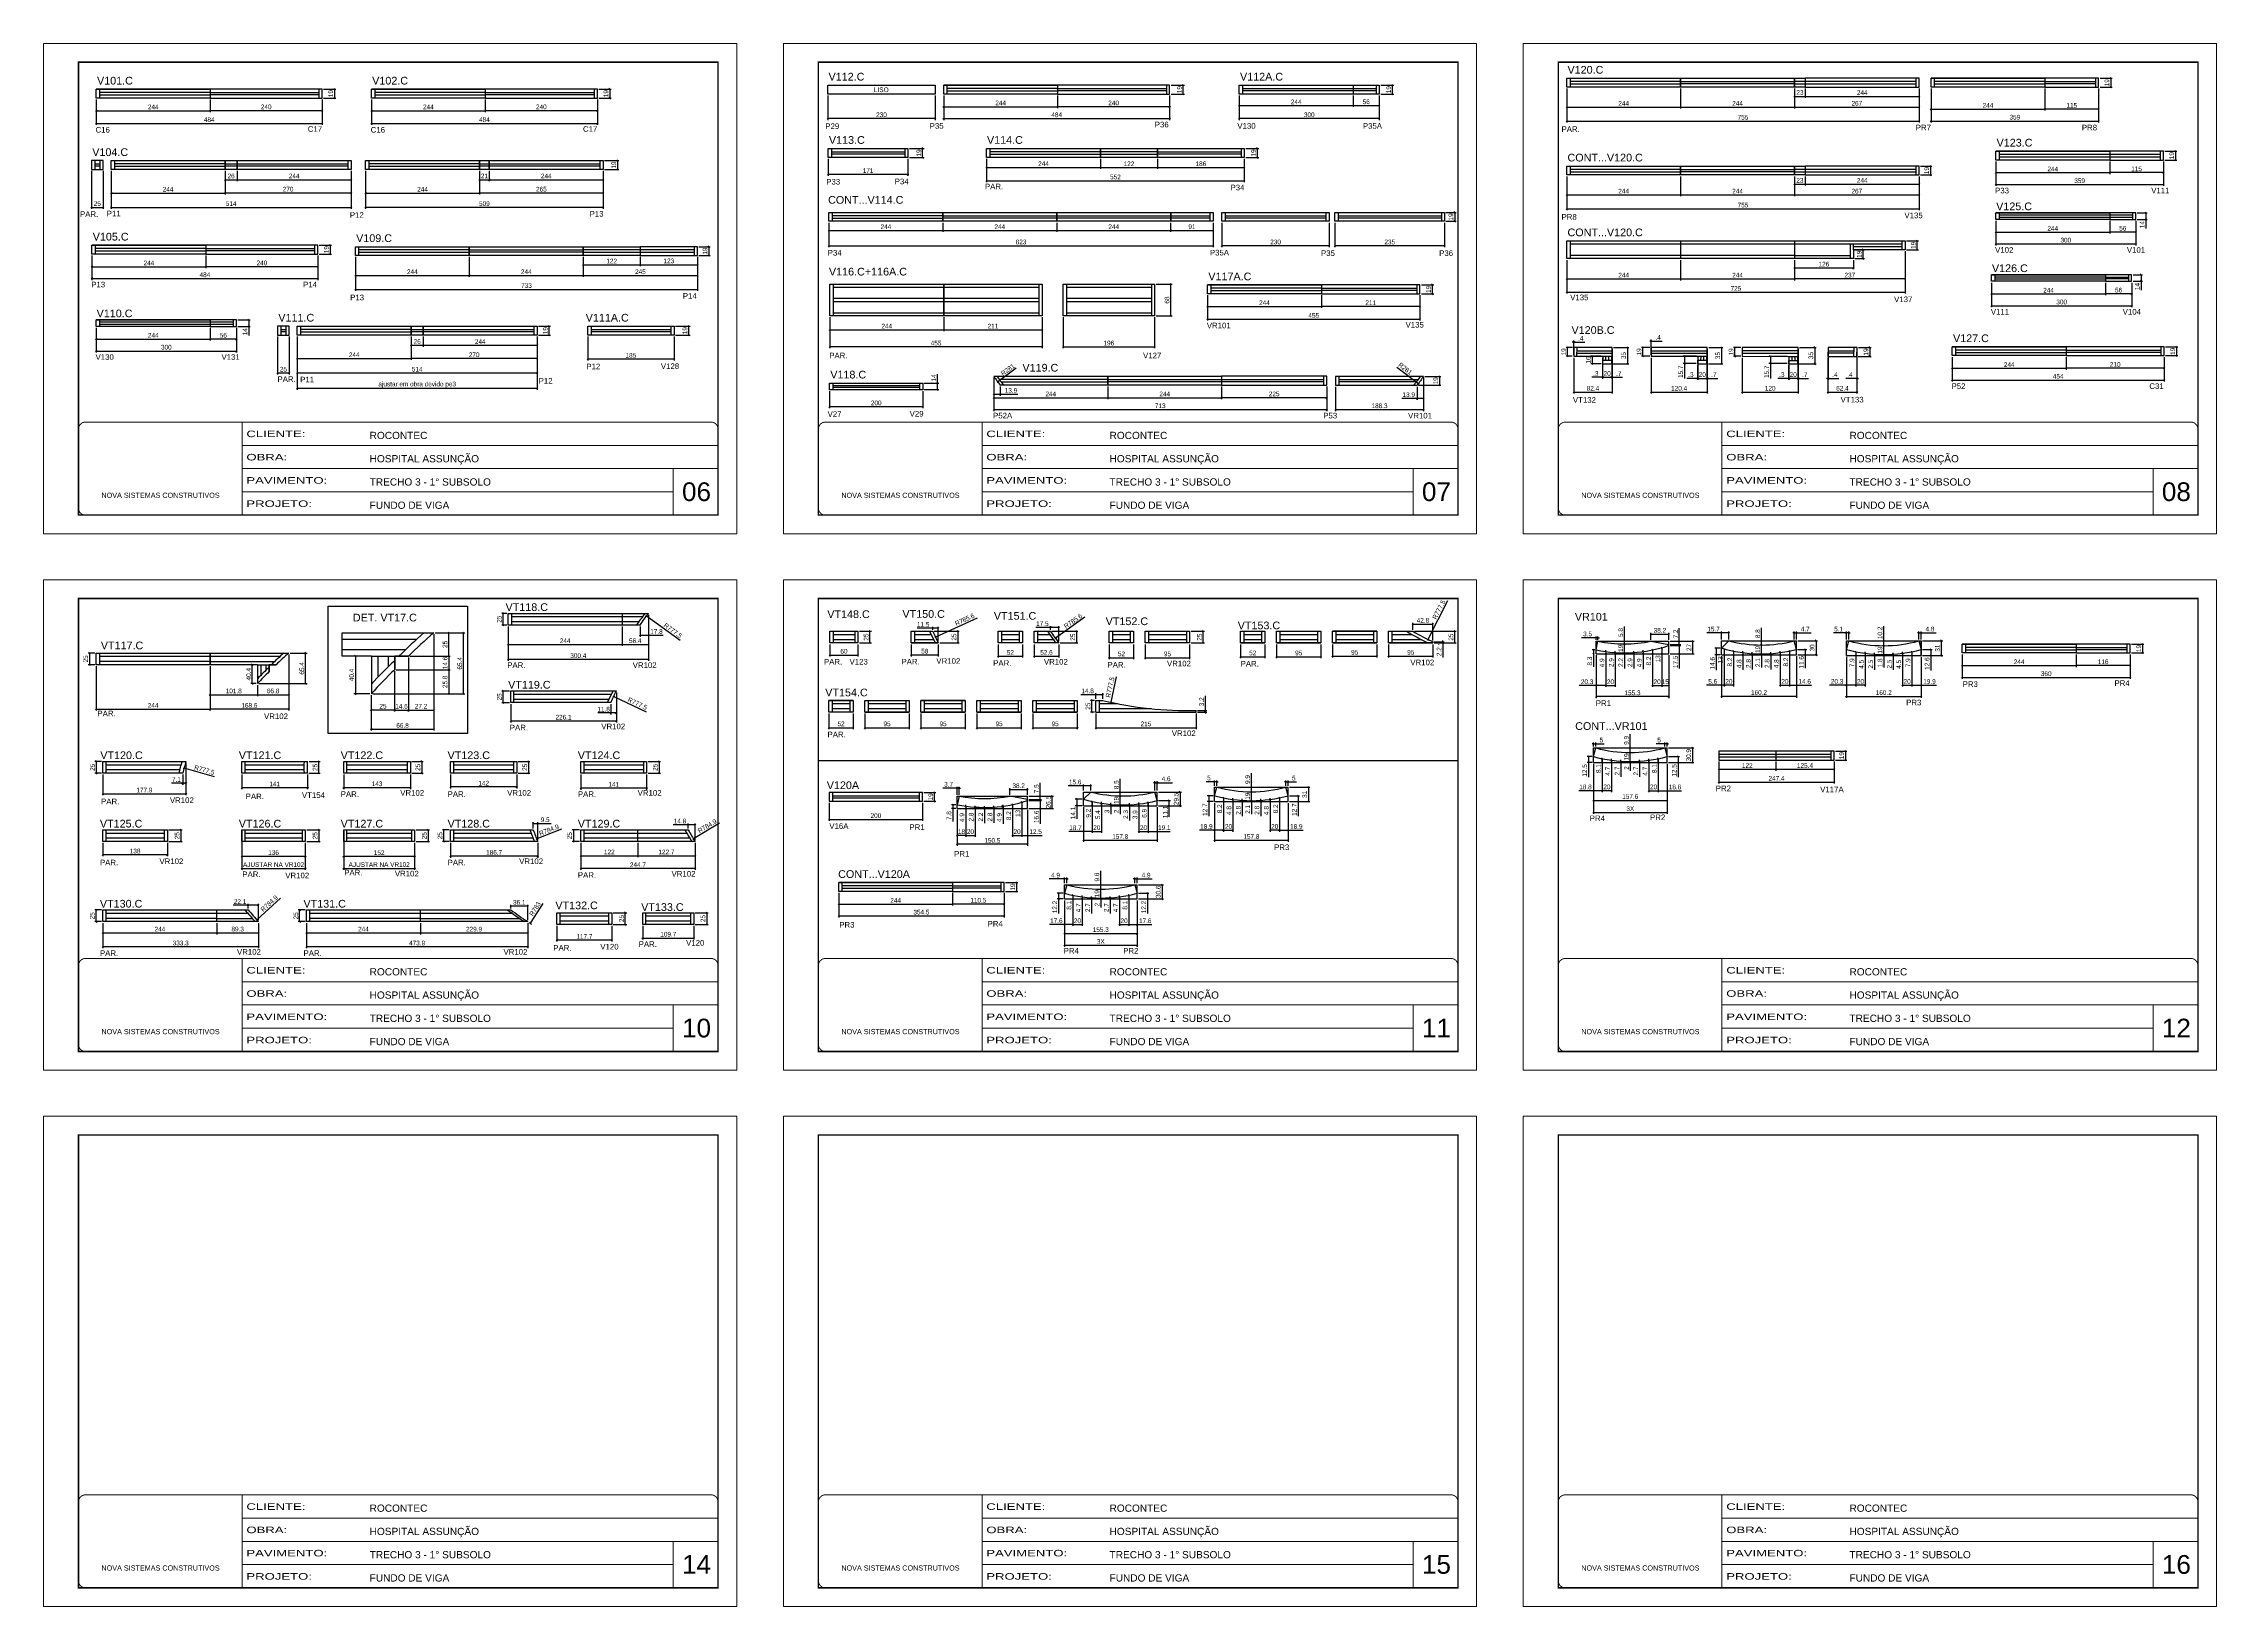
# Model space of a CAD drawing. Extents: x 2815 to 9069, y 548 to 5044.
# Drawn here: x 4414 to 9069, y 548 to 3895 of the extents above; entities that cross this region are included whole.
import ezdxf
from ezdxf.enums import TextEntityAlignment as Align

# ---------------------------------------------------------------- set-up
doc = ezdxf.new("R2010")
doc.units = 0
doc.linetypes.add('CONTINUO', pattern=[0])
doc.linetypes.add('DASHED', pattern=[0.75, 0.5, -0.25])
doc.layers.add('00-FELIPE', color=2, linetype='Continuous', plot=False)
for name, color, linetype in [('5', 5, 'Continuous'), ('COTA', 241, 'Continuous'), ('Cotas', 1, 'Continuous'), ('NOMENCLATURA', 7, 'Continuous'), ('Painéis', 200, 'Continuous'), ('SARR_2.2x7', 40, 'Continuous'), ('SARR_EDITAR', 141, 'Continuous')]:
    doc.layers.add(name, color=color, linetype=linetype)
for name, color, linetype, lineweight in [('CARIMBO', 255, 'Continuous', 9), ('Escoras', 2, 'Continuous', 25), ('Folhas', 255, 'Continuous', 9), ('Romaneio', 3, 'Continuous', 13), ('SARRAFO DE PRESSAO', 251, 'DASHED', 9)]:
    doc.layers.add(name, color=color, linetype=linetype, lineweight=lineweight)
doc.styles.add('ARIAL', font='arial.ttf')
doc.styles.add('COTA TECNICA', font='techl___.ttf', dxfattribs={"height": 10})
doc.styles.add('COTA TECNICA-50', font='techl___.ttf', dxfattribs={"height": 10})
doc.styles.get("Standard").update_dxf_attribs({"font": 'arial.ttf'})
doc.styles.add('Tecnologia', font='')
doc.styles.get('Tecnologia').set_extended_font_data('Forgotten Futurist')
doc.dimstyles.new('COTA PAINEL-50', dxfattribs={"dimtxt": 10, "dimasz": 3, "dimexe": 3, "dimexo": 3, "dimgap": 3, "dimtad": 1, "dimdec": 1, "dimzin": 12, "dimdsep": 46, "dimtxsty": 'COTA TECNICA-50', "dimblk1": 'OBLIQUE', "dimblk2": 'OBLIQUE', "dimsah": 1, "dimcen": 0.9, "dimclrd": 4, "dimclre": 4, "dimclrt": 240, "dimadec": 1, "dimazin": 3, "dimtfac": 1, "dimtdec": 1, "dimtmove": 0, "dimatfit": 3, "dimfxl": 1, "dimtolj": 1, "dimtzin": 12, "dimarcsym": 0})
doc.dimstyles.new('PAINEL', dxfattribs={"dimtxt": 10, "dimasz": 3, "dimexe": 3, "dimexo": 3, "dimgap": 3, "dimtad": 1, "dimdec": 1, "dimzin": 12, "dimdsep": 46, "dimtxsty": 'COTA TECNICA', "dimblk1": 'OBLIQUE', "dimblk2": 'OBLIQUE', "dimsah": 1, "dimcen": 0.9, "dimclrd": 4, "dimclre": 4, "dimclrt": 240, "dimadec": 1, "dimazin": 3, "dimtfac": 1, "dimtdec": 1, "dimtmove": 0, "dimatfit": 3, "dimfxl": 1, "dimtolj": 1, "dimtzin": 12, "dimarcsym": 0})

# ---------------------------------------------------------------- blocks, each defined once
blk = doc.blocks.new('9999999999')
at = {"color": 30, "linetype": 'CONTINUO'}
for p, q in [((98564.6, 34230.2), (98564.6, 34429.4)), ((98564.6, 34379.6), (99584, 34379.6)), ((98564.6, 34329.8), (99488, 34329.8)), ((99584, 34329.8), (99488, 34329.8)), ((99488, 34329.8), (99488, 34230.2)), ((98564.6, 34280), (99488, 34280))]:
    blk.add_line(p, q, dxfattribs=at)
at = {"color": 30, "linetype": 'CONTINUO', "const_width": 2}
blk.add_lwpolyline([(99584, 34230.2), (99584, 34414.4, 0.414214), (99569, 34429.4), (98229, 34429.4, 0.414214), (98214, 34414.4), (98214, 34245.2, 0.414214), (98229, 34230.2), (99584, 34230.2)], format="xyb", dxfattribs=at)
at = {"layer": 'Folhas'}
blk.add_lwpolyline([(98139, 34190.2), (99624, 34190.2), (99624, 35240.2), (98139, 35240.2)], close=True, dxfattribs=at)
at = {"layer": 'Folhas', "color": 30, "const_width": 3}
blk.add_lwpolyline([(98214, 34230.2), (99584, 34230.2), (99584, 35200.2), (98214, 35200.2)], close=True, dxfattribs=at)
at = {"color": 7, "linetype": 'Continuous', "ltscale": 5, "style": 'ARIAL'}
for s, height, p in [('ROCONTEC', 15.48, (98837.7, 34393.1)), ('HOSPITAL ASSUNÇÃO', 15.483, (98837.7, 34343.3)), ('TRECHO 3 - 1° SUBSOLO', 15.483, (98837.7, 34293.5)), ('NOVA SISTEMAS CONSTRUTIVOS', 11.059, (98263.2, 34267.2)), ('FUNDO DE VIGA', 15.483, (98837.7, 34243.7))]:
    blk.add_text(s, height=height, dxfattribs=at).set_placement(p)
at = {"layer": 'Folhas', "color": 7, "style": 'Tecnologia', "width": 1.5}
for s, p in [('CLIENTE:', (98573.7, 34397.2)), ('OBRA:', (98573.7, 34347.3)), ('PAVIMENTO:', (98573.7, 34297.5)), ('PROJETO:', (98573.7, 34247.7))]:
    blk.add_text(s, height=14, dxfattribs=at).set_placement(p)
blk = doc.blocks.new('_Oblique')
at = {"color": 0, "linetype": 'ByBlock', "lineweight": -2}
blk.add_line((-0.5, -0.5), (0.5, 0.5), dxfattribs=at)
blk = doc.blocks.new('*D505')
at = {"layer": 'COTA', "color": 4, "linetype": 'ByBlock', "lineweight": -2, "transparency": 16777216}
for p, q in [((4516.9, 3622), (4516.9, 3540.8)), ((4541.9, 3622), (4541.9, 3540.8)), ((4516.9, 3543.8), (4541.9, 3543.8))]:
    blk.add_line(p, q, dxfattribs=at)
at = {"layer": 'Defpoints', "color": 0, "linetype": 'ByBlock', "transparency": 16777216}
for p in [(4516.9, 3625), (4541.9, 3625), (4541.9, 3543.8)]:
    blk.add_point(p, dxfattribs=at)
at = {"layer": 'COTA', "color": 4, "linetype": 'ByBlock', "lineweight": -2, "transparency": 16777216, "xscale": 3, "yscale": 3, "zscale": 3, "rotation": 180}
blk.add_blockref('_Oblique', (4516.9, 3543.8), dxfattribs=at)
at = {"layer": 'COTA', "color": 4, "linetype": 'ByBlock', "lineweight": -2, "transparency": 16777216, "xscale": 3, "yscale": 3, "zscale": 3}
blk.add_blockref('_Oblique', (4541.9, 3543.8), dxfattribs=at)
at = {"layer": 'COTA', "color": 240, "linetype": 'ByBlock', "transparency": 16777216, "insert": (4529.4, 3552), "char_height": 10, "attachment_point": 5, "style": 'COTA TECNICA-50'}
blk.add_mtext('\\A1;25', dxfattribs=at)
blk = doc.blocks.new('*D506')
at = {"layer": 'COTA', "color": 4, "linetype": 'ByBlock', "lineweight": -2, "transparency": 16777216}
for p, q in [((5579.9, 3267.4), (5579.9, 3215.9)), ((5764.9, 3267.4), (5764.9, 3215.9)), ((5764.9, 3218.9), (5579.9, 3218.9))]:
    blk.add_line(p, q, dxfattribs=at)
at = {"layer": 'Defpoints', "color": 0, "linetype": 'ByBlock', "transparency": 16777216}
for p in [(5579.9, 3270.4), (5764.9, 3270.4), (5579.9, 3218.9)]:
    blk.add_point(p, dxfattribs=at)
at = {"layer": 'COTA', "color": 4, "linetype": 'ByBlock', "lineweight": -2, "transparency": 16777216, "xscale": 3, "yscale": 3, "zscale": 3, "rotation": 180}
blk.add_blockref('_Oblique', (5579.9, 3218.9), dxfattribs=at)
at = {"layer": 'COTA', "color": 4, "linetype": 'ByBlock', "lineweight": -2, "transparency": 16777216, "xscale": 3, "yscale": 3, "zscale": 3}
blk.add_blockref('_Oblique', (5764.9, 3218.9), dxfattribs=at)
at = {"layer": 'COTA', "color": 240, "linetype": 'ByBlock', "transparency": 16777216, "insert": (5672.4, 3227.1), "char_height": 10, "attachment_point": 5, "style": 'COTA TECNICA-50'}
blk.add_mtext('\\A1;185', dxfattribs=at)
blk = doc.blocks.new('*D507')
at = {"layer": 'COTA', "color": 4, "linetype": 'ByBlock', "lineweight": -2, "transparency": 16777216}
for p, q in [((6098.7, 2608.2), (6098.7, 2582.2)), ((6158.7, 2608.2), (6158.7, 2582.2)), ((6098.7, 2585.2), (6158.7, 2585.2))]:
    blk.add_line(p, q, dxfattribs=at)
at = {"layer": 'Defpoints', "color": 0, "linetype": 'ByBlock', "transparency": 16777216}
for p in [(6098.7, 2611.2), (6158.7, 2611.2), (6158.7, 2585.2)]:
    blk.add_point(p, dxfattribs=at)
at = {"layer": 'COTA', "color": 4, "linetype": 'ByBlock', "lineweight": -2, "transparency": 16777216, "xscale": 3, "yscale": 3, "zscale": 3, "rotation": 180}
blk.add_blockref('_Oblique', (6098.7, 2585.2), dxfattribs=at)
at = {"layer": 'COTA', "color": 4, "linetype": 'ByBlock', "lineweight": -2, "transparency": 16777216, "xscale": 3, "yscale": 3, "zscale": 3}
blk.add_blockref('_Oblique', (6158.7, 2585.2), dxfattribs=at)
at = {"layer": 'COTA', "color": 240, "linetype": 'ByBlock', "transparency": 16777216, "insert": (6128.7, 2593.3), "char_height": 10, "attachment_point": 5, "style": 'COTA TECNICA-50'}
blk.add_mtext('\\A1;60', dxfattribs=at)
blk = doc.blocks.new('*D508')
at = {"layer": 'COTA', "color": 4, "linetype": 'ByBlock', "lineweight": -2, "transparency": 16777216}
for p, q in [((7370.2, 3179), (7370.2, 3107.8)), ((7181.9, 3160), (7181.9, 3107.8)), ((7181.9, 3110.8), (7370.2, 3110.8))]:
    blk.add_line(p, q, dxfattribs=at)
at = {"layer": 'Defpoints', "color": 0, "linetype": 'ByBlock', "transparency": 16777216}
for p in [(7370.2, 3182), (7181.9, 3163), (7370.2, 3110.8)]:
    blk.add_point(p, dxfattribs=at)
at = {"layer": 'COTA', "color": 4, "linetype": 'ByBlock', "lineweight": -2, "transparency": 16777216, "xscale": 3, "yscale": 3, "zscale": 3, "rotation": 180}
blk.add_blockref('_Oblique', (7181.9, 3110.8), dxfattribs=at)
at = {"layer": 'COTA', "color": 4, "linetype": 'ByBlock', "lineweight": -2, "transparency": 16777216, "xscale": 3, "yscale": 3, "zscale": 3}
blk.add_blockref('_Oblique', (7370.2, 3110.8), dxfattribs=at)
at = {"layer": 'COTA', "color": 240, "linetype": 'ByBlock', "transparency": 16777216, "insert": (7276.1, 3119), "char_height": 10, "attachment_point": 5, "style": 'COTA TECNICA-50'}
blk.add_mtext('\\A1;188.3', dxfattribs=at)
blk = doc.blocks.new('*D509')
at = {"layer": 'COTA', "color": 4, "linetype": 'ByBlock', "lineweight": -2, "transparency": 16777216}
for p, q in [((8402, 3450.1), (8402, 3359.2)), ((7677, 3431.2), (7677, 3359.2)), ((7677, 3362.2), (8402, 3362.2))]:
    blk.add_line(p, q, dxfattribs=at)
at = {"layer": 'Defpoints', "color": 0, "linetype": 'ByBlock', "transparency": 16777216}
for p in [(8402, 3453.1), (7677, 3434.2), (8402, 3362.2)]:
    blk.add_point(p, dxfattribs=at)
at = {"layer": 'COTA', "color": 4, "linetype": 'ByBlock', "lineweight": -2, "transparency": 16777216, "xscale": 3, "yscale": 3, "zscale": 3, "rotation": 180}
blk.add_blockref('_Oblique', (7677, 3362.2), dxfattribs=at)
at = {"layer": 'COTA', "color": 4, "linetype": 'ByBlock', "lineweight": -2, "transparency": 16777216, "xscale": 3, "yscale": 3, "zscale": 3}
blk.add_blockref('_Oblique', (8402, 3362.2), dxfattribs=at)
at = {"layer": 'COTA', "color": 240, "linetype": 'ByBlock', "transparency": 16777216, "insert": (8039.5, 3370.3), "char_height": 10, "attachment_point": 5, "style": 'COTA TECNICA-50'}
blk.add_mtext('\\A1;725', dxfattribs=at)
blk = doc.blocks.new('*D135')
at = {"layer": 'COTA', "color": 4, "linetype": 'ByBlock', "lineweight": -2, "transparency": 16777216}
for p, q in [((4838.9, 2329.4), (4838.9, 2298.2)), ((4979.9, 2329.4), (4979.9, 2298.2)), ((4979.9, 2301.2), (4838.9, 2301.2))]:
    blk.add_line(p, q, dxfattribs=at)
at = {"layer": 'Defpoints', "color": 0, "linetype": 'ByBlock', "transparency": 16777216}
for p in [(4838.9, 2332.4), (4979.9, 2332.4), (4838.9, 2301.2)]:
    blk.add_point(p, dxfattribs=at)
at = {"layer": 'COTA', "color": 4, "linetype": 'ByBlock', "lineweight": -2, "transparency": 16777216, "xscale": 3, "yscale": 3, "zscale": 3, "rotation": 180}
blk.add_blockref('_Oblique', (4838.9, 2301.2), dxfattribs=at)
at = {"layer": 'COTA', "color": 4, "linetype": 'ByBlock', "lineweight": -2, "transparency": 16777216, "xscale": 3, "yscale": 3, "zscale": 3}
blk.add_blockref('_Oblique', (4979.9, 2301.2), dxfattribs=at)
at = {"layer": 'COTA', "color": 240, "linetype": 'ByBlock', "transparency": 16777216, "insert": (4909.4, 2309.3), "char_height": 10, "attachment_point": 5, "style": 'COTA TECNICA-50'}
blk.add_mtext('\\A1;141', dxfattribs=at)
blk = doc.blocks.new('*D136')
at = {"layer": 'COTA', "color": 4, "linetype": 'ByBlock', "lineweight": -2, "transparency": 16777216}
for p, q in [((5057.1, 2329.4), (5057.1, 2298.2)), ((5200.1, 2329.4), (5200.1, 2298.2)), ((5200.1, 2301.2), (5057.1, 2301.2))]:
    blk.add_line(p, q, dxfattribs=at)
at = {"layer": 'Defpoints', "color": 0, "linetype": 'ByBlock', "transparency": 16777216}
for p in [(5057.1, 2332.4), (5200.1, 2332.4), (5057.1, 2301.2)]:
    blk.add_point(p, dxfattribs=at)
at = {"layer": 'COTA', "color": 4, "linetype": 'ByBlock', "lineweight": -2, "transparency": 16777216, "xscale": 3, "yscale": 3, "zscale": 3, "rotation": 180}
blk.add_blockref('_Oblique', (5057.1, 2301.2), dxfattribs=at)
at = {"layer": 'COTA', "color": 4, "linetype": 'ByBlock', "lineweight": -2, "transparency": 16777216, "xscale": 3, "yscale": 3, "zscale": 3}
blk.add_blockref('_Oblique', (5200.1, 2301.2), dxfattribs=at)
at = {"layer": 'COTA', "color": 240, "linetype": 'ByBlock', "transparency": 16777216, "insert": (5128.6, 2309.5), "char_height": 10, "attachment_point": 5, "style": 'COTA TECNICA-50'}
blk.add_mtext('\\A1;143', dxfattribs=at)
blk = doc.blocks.new('*D137')
at = {"layer": 'COTA', "color": 4, "linetype": 'ByBlock', "lineweight": -2, "transparency": 16777216}
for p, q in [((5286.1, 2329.4), (5286.1, 2299.8)), ((5428.1, 2329.4), (5428.1, 2299.8)), ((5428.1, 2302.8), (5286.1, 2302.8))]:
    blk.add_line(p, q, dxfattribs=at)
at = {"layer": 'Defpoints', "color": 0, "linetype": 'ByBlock', "transparency": 16777216}
for p in [(5286.1, 2332.4), (5428.1, 2332.4), (5286.1, 2302.8)]:
    blk.add_point(p, dxfattribs=at)
at = {"layer": 'COTA', "color": 4, "linetype": 'ByBlock', "lineweight": -2, "transparency": 16777216, "xscale": 3, "yscale": 3, "zscale": 3, "rotation": 180}
blk.add_blockref('_Oblique', (5286.1, 2302.8), dxfattribs=at)
at = {"layer": 'COTA', "color": 4, "linetype": 'ByBlock', "lineweight": -2, "transparency": 16777216, "xscale": 3, "yscale": 3, "zscale": 3}
blk.add_blockref('_Oblique', (5428.1, 2302.8), dxfattribs=at)
at = {"layer": 'COTA', "color": 240, "linetype": 'ByBlock', "transparency": 16777216, "insert": (5357.1, 2310.9), "char_height": 10, "attachment_point": 5, "style": 'COTA TECNICA-50'}
blk.add_mtext('\\A1;142', dxfattribs=at)
blk = doc.blocks.new('*D138')
at = {"layer": 'COTA', "color": 4, "linetype": 'ByBlock', "lineweight": -2, "transparency": 16777216}
for p, q in [((5565.1, 2329.4), (5565.1, 2297)), ((5706.1, 2329.4), (5706.1, 2297)), ((5706.1, 2300), (5565.1, 2300))]:
    blk.add_line(p, q, dxfattribs=at)
at = {"layer": 'Defpoints', "color": 0, "linetype": 'ByBlock', "transparency": 16777216}
for p in [(5565.1, 2332.4), (5706.1, 2332.4), (5565.1, 2300)]:
    blk.add_point(p, dxfattribs=at)
at = {"layer": 'COTA', "color": 4, "linetype": 'ByBlock', "lineweight": -2, "transparency": 16777216, "xscale": 3, "yscale": 3, "zscale": 3, "rotation": 180}
blk.add_blockref('_Oblique', (5565.1, 2300), dxfattribs=at)
at = {"layer": 'COTA', "color": 4, "linetype": 'ByBlock', "lineweight": -2, "transparency": 16777216, "xscale": 3, "yscale": 3, "zscale": 3}
blk.add_blockref('_Oblique', (5706.1, 2300), dxfattribs=at)
at = {"layer": 'COTA', "color": 240, "linetype": 'ByBlock', "transparency": 16777216, "insert": (5635.6, 2308.1), "char_height": 10, "attachment_point": 5, "style": 'COTA TECNICA-50'}
blk.add_mtext('\\A1;141', dxfattribs=at)
blk = doc.blocks.new('*D139')
at = {"layer": 'COTA', "color": 4, "linetype": 'ByBlock', "lineweight": -2, "transparency": 16777216}
for p, q in [((4541.4, 2182.9), (4541.4, 2154.3)), ((4679.4, 2157.3), (4541.4, 2157.3)), ((4679.4, 2182.9), (4679.4, 2154.3))]:
    blk.add_line(p, q, dxfattribs=at)
at = {"layer": 'Defpoints', "color": 0, "linetype": 'ByBlock', "transparency": 16777216}
for p in [(4541.4, 2185.9), (4541.4, 2157.3), (4679.4, 2185.9)]:
    blk.add_point(p, dxfattribs=at)
at = {"layer": 'COTA', "color": 4, "linetype": 'ByBlock', "lineweight": -2, "transparency": 16777216, "xscale": 3, "yscale": 3, "zscale": 3, "rotation": 180}
blk.add_blockref('_Oblique', (4541.4, 2157.3), dxfattribs=at)
at = {"layer": 'COTA', "color": 4, "linetype": 'ByBlock', "lineweight": -2, "transparency": 16777216, "xscale": 3, "yscale": 3, "zscale": 3}
blk.add_blockref('_Oblique', (4679.4, 2157.3), dxfattribs=at)
at = {"layer": 'COTA', "color": 240, "linetype": 'ByBlock', "transparency": 16777216, "insert": (4610.4, 2165.5), "char_height": 10, "attachment_point": 5, "style": 'COTA TECNICA-50'}
blk.add_mtext('\\A1;138', dxfattribs=at)
blk = doc.blocks.new('*D140')
at = {"layer": 'COTA', "color": 4, "linetype": 'ByBlock', "lineweight": -2, "transparency": 16777216}
for p, q in [((4838.9, 2207.9), (4838.9, 2151)), ((4974.9, 2154), (4838.9, 2154)), ((4974.9, 2182.9), (4974.9, 2151))]:
    blk.add_line(p, q, dxfattribs=at)
at = {"layer": 'Defpoints', "color": 0, "linetype": 'ByBlock', "transparency": 16777216}
for p in [(4838.9, 2210.9), (4838.9, 2154), (4974.9, 2185.9)]:
    blk.add_point(p, dxfattribs=at)
at = {"layer": 'COTA', "color": 4, "linetype": 'ByBlock', "lineweight": -2, "transparency": 16777216, "xscale": 3, "yscale": 3, "zscale": 3, "rotation": 180}
blk.add_blockref('_Oblique', (4838.9, 2154), dxfattribs=at)
at = {"layer": 'COTA', "color": 4, "linetype": 'ByBlock', "lineweight": -2, "transparency": 16777216, "xscale": 3, "yscale": 3, "zscale": 3}
blk.add_blockref('_Oblique', (4974.9, 2154), dxfattribs=at)
at = {"layer": 'COTA', "color": 240, "linetype": 'ByBlock', "transparency": 16777216, "insert": (4906.9, 2162.2), "char_height": 10, "attachment_point": 5, "style": 'COTA TECNICA-50'}
blk.add_mtext('\\A1;136', dxfattribs=at)
blk = doc.blocks.new('*D141')
at = {"layer": 'COTA', "color": 4, "linetype": 'ByBlock', "lineweight": -2, "transparency": 16777216}
for p, q in [((5057.1, 2207.9), (5057.1, 2151)), ((5209.1, 2154), (5057.1, 2154)), ((5209.1, 2182.9), (5209.1, 2151))]:
    blk.add_line(p, q, dxfattribs=at)
at = {"layer": 'Defpoints', "color": 0, "linetype": 'ByBlock', "transparency": 16777216}
for p in [(5057.1, 2210.9), (5057.1, 2154), (5209.1, 2185.9)]:
    blk.add_point(p, dxfattribs=at)
at = {"layer": 'COTA', "color": 4, "linetype": 'ByBlock', "lineweight": -2, "transparency": 16777216, "xscale": 3, "yscale": 3, "zscale": 3, "rotation": 180}
blk.add_blockref('_Oblique', (5057.1, 2154), dxfattribs=at)
at = {"layer": 'COTA', "color": 4, "linetype": 'ByBlock', "lineweight": -2, "transparency": 16777216, "xscale": 3, "yscale": 3, "zscale": 3}
blk.add_blockref('_Oblique', (5209.1, 2154), dxfattribs=at)
at = {"layer": 'COTA', "color": 240, "linetype": 'ByBlock', "transparency": 16777216, "insert": (5133.1, 2162.1), "char_height": 10, "attachment_point": 5, "style": 'COTA TECNICA-50'}
blk.add_mtext('\\A1;152', dxfattribs=at)
blk = doc.blocks.new('*D142')
at = {"layer": 'COTA', "color": 4, "linetype": 'ByBlock', "lineweight": -2, "transparency": 16777216}
for p, q in [((5286.1, 2182.9), (5286.1, 2151.4)), ((5472.7, 2154.4), (5286.1, 2154.4)), ((5472.7, 2182.9), (5472.7, 2151.4))]:
    blk.add_line(p, q, dxfattribs=at)
at = {"layer": 'Defpoints', "color": 0, "linetype": 'ByBlock', "transparency": 16777216}
for p in [(5286.1, 2185.9), (5286.1, 2154.4), (5472.7, 2185.9)]:
    blk.add_point(p, dxfattribs=at)
at = {"layer": 'COTA', "color": 4, "linetype": 'ByBlock', "lineweight": -2, "transparency": 16777216, "xscale": 3, "yscale": 3, "zscale": 3, "rotation": 180}
blk.add_blockref('_Oblique', (5286.1, 2154.4), dxfattribs=at)
at = {"layer": 'COTA', "color": 4, "linetype": 'ByBlock', "lineweight": -2, "transparency": 16777216, "xscale": 3, "yscale": 3, "zscale": 3}
blk.add_blockref('_Oblique', (5472.7, 2154.4), dxfattribs=at)
at = {"layer": 'COTA', "color": 240, "linetype": 'ByBlock', "transparency": 16777216, "insert": (5379.4, 2162.6), "char_height": 10, "attachment_point": 5, "style": 'COTA TECNICA-50'}
blk.add_mtext('\\A1;186.7', dxfattribs=at)
blk = doc.blocks.new('*D510')
at = {"layer": 'COTA', "color": 4, "linetype": 'ByBlock', "lineweight": -2, "transparency": 16777216}
for p, q in [((5415, 2480.3), (5415, 2441)), ((5641.2, 2505.3), (5641.2, 2441)), ((5641.2, 2444), (5415, 2444))]:
    blk.add_line(p, q, dxfattribs=at)
at = {"layer": 'Defpoints', "color": 0, "linetype": 'ByBlock', "transparency": 16777216}
for p in [(5415, 2483.3), (5641.2, 2508.3), (5415, 2444)]:
    blk.add_point(p, dxfattribs=at)
at = {"layer": 'COTA', "color": 4, "linetype": 'ByBlock', "lineweight": -2, "transparency": 16777216, "xscale": 3, "yscale": 3, "zscale": 3, "rotation": 180}
blk.add_blockref('_Oblique', (5415, 2444), dxfattribs=at)
at = {"layer": 'COTA', "color": 4, "linetype": 'ByBlock', "lineweight": -2, "transparency": 16777216, "xscale": 3, "yscale": 3, "zscale": 3}
blk.add_blockref('_Oblique', (5641.2, 2444), dxfattribs=at)
at = {"layer": 'COTA', "color": 240, "linetype": 'ByBlock', "transparency": 16777216, "insert": (5528.1, 2452.1), "char_height": 10, "attachment_point": 5, "style": 'COTA TECNICA-50'}
blk.add_mtext('\\A1;226.1', dxfattribs=at)
blk = doc.blocks.new('*D511')
at = {"layer": 'COTA', "color": 4, "linetype": 'ByBlock', "lineweight": -2, "transparency": 16777216}
for p, q in [((5710, 2671.6), (5710, 2572.7)), ((5409.5, 2646.6), (5409.5, 2572.7)), ((5710, 2575.7), (5409.5, 2575.7))]:
    blk.add_line(p, q, dxfattribs=at)
at = {"layer": 'Defpoints', "color": 0, "linetype": 'ByBlock', "transparency": 16777216}
for p in [(5710, 2674.6), (5409.5, 2649.6), (5409.5, 2575.7)]:
    blk.add_point(p, dxfattribs=at)
at = {"layer": 'COTA', "color": 4, "linetype": 'ByBlock', "lineweight": -2, "transparency": 16777216, "xscale": 3, "yscale": 3, "zscale": 3, "rotation": 180}
blk.add_blockref('_Oblique', (5409.5, 2575.7), dxfattribs=at)
at = {"layer": 'COTA', "color": 4, "linetype": 'ByBlock', "lineweight": -2, "transparency": 16777216, "xscale": 3, "yscale": 3, "zscale": 3}
blk.add_blockref('_Oblique', (5710, 2575.7), dxfattribs=at)
at = {"layer": 'COTA', "color": 240, "linetype": 'ByBlock', "transparency": 16777216, "insert": (5559.7, 2584), "char_height": 10, "attachment_point": 5, "style": 'COTA TECNICA-50'}
blk.add_mtext('\\A1;300.4', dxfattribs=at)
blk = doc.blocks.new('*D512')
at = {"layer": 'Defpoints', "color": 0, "linetype": 'ByBlock', "transparency": 16777216}
for p in [(5764.9, 3289.4), (5764.9, 3270.4), (5796.3, 3289.4)]:
    blk.add_point(p, dxfattribs=at)
at = {"layer": 'Romaneio', "color": 4, "linetype": 'ByBlock', "lineweight": -2, "transparency": 16777216}
for p, q in [((5767.9, 3289.4), (5799.3, 3289.4)), ((5767.9, 3270.4), (5799.3, 3270.4)), ((5796.3, 3270.4), (5796.3, 3289.4))]:
    blk.add_line(p, q, dxfattribs=at)
at = {"layer": 'Romaneio', "color": 4, "linetype": 'ByBlock', "lineweight": -2, "transparency": 16777216, "xscale": 3, "yscale": 3, "zscale": 3}
for p, rotation in [((5796.3, 3289.4), 90), ((5796.3, 3270.4), 270)]:
    blk.add_blockref('_Oblique', p, dxfattribs=dict(at, rotation=rotation))
at = {"layer": 'Romaneio', "color": 240, "linetype": 'ByBlock', "transparency": 16777216, "insert": (5788.2, 3279.9), "char_height": 10, "attachment_point": 5, "rotation": 90, "style": 'COTA TECNICA-50'}
blk.add_mtext('\\A1;19', dxfattribs=at)
blk = doc.blocks.new('*D513')
at = {"layer": 'Defpoints', "color": 0, "linetype": 'ByBlock', "transparency": 16777216}
for p in [(6158.7, 2636.2), (6158.7, 2611.2), (6184.4, 2636.2)]:
    blk.add_point(p, dxfattribs=at)
at = {"layer": 'Romaneio', "color": 4, "linetype": 'ByBlock', "lineweight": -2, "transparency": 16777216}
for p, q in [((6161.7, 2636.2), (6187.4, 2636.2)), ((6161.7, 2611.2), (6187.4, 2611.2)), ((6184.4, 2611.2), (6184.4, 2636.2))]:
    blk.add_line(p, q, dxfattribs=at)
at = {"layer": 'Romaneio', "color": 4, "linetype": 'ByBlock', "lineweight": -2, "transparency": 16777216, "xscale": 3, "yscale": 3, "zscale": 3}
for p, rotation in [((6184.4, 2636.2), 90), ((6184.4, 2611.2), 270)]:
    blk.add_blockref('_Oblique', p, dxfattribs=dict(at, rotation=rotation))
at = {"layer": 'Romaneio', "color": 240, "linetype": 'ByBlock', "transparency": 16777216, "insert": (6176.3, 2623.7), "char_height": 10, "attachment_point": 5, "rotation": 90, "style": 'COTA TECNICA-50'}
blk.add_mtext('\\A1;25', dxfattribs=at)
blk = doc.blocks.new('*D514')
at = {"layer": 'COTA', "color": 4, "linetype": 'ByBlock', "lineweight": -2, "transparency": 16777216}
for p, q in [((4771.1, 3775), (4771.1, 3748)), ((5011.1, 3775), (5011.1, 3748)), ((5011.1, 3751), (4771.1, 3751))]:
    blk.add_line(p, q, dxfattribs=at)
at = {"layer": 'Defpoints', "color": 0, "linetype": 'ByBlock', "transparency": 16777216}
for p in [(4771.1, 3778), (5011.1, 3778), (4771.1, 3751)]:
    blk.add_point(p, dxfattribs=at)
at = {"layer": 'COTA', "color": 4, "linetype": 'ByBlock', "lineweight": -2, "transparency": 16777216, "xscale": 3, "yscale": 3, "zscale": 3, "rotation": 180}
blk.add_blockref('_Oblique', (4771.1, 3751), dxfattribs=at)
at = {"layer": 'COTA', "color": 4, "linetype": 'ByBlock', "lineweight": -2, "transparency": 16777216, "xscale": 3, "yscale": 3, "zscale": 3}
blk.add_blockref('_Oblique', (5011.1, 3751), dxfattribs=at)
at = {"layer": 'COTA', "color": 240, "linetype": 'ByBlock', "transparency": 16777216, "insert": (4891.1, 3759.1), "char_height": 10, "attachment_point": 5, "style": 'COTA TECNICA-50'}
blk.add_mtext('\\A1;240', dxfattribs=at)
blk = doc.blocks.new('*D515')
at = {"layer": 'COTA', "color": 4, "linetype": 'ByBlock', "lineweight": -2, "transparency": 16777216}
for p, q in [((4527.1, 3775), (4527.1, 3748)), ((4771.1, 3775), (4771.1, 3748)), ((4527.1, 3751), (4771.1, 3751))]:
    blk.add_line(p, q, dxfattribs=at)
at = {"layer": 'Defpoints', "color": 0, "linetype": 'ByBlock', "transparency": 16777216}
for p in [(4527.1, 3778), (4771.1, 3778), (4771.1, 3751)]:
    blk.add_point(p, dxfattribs=at)
at = {"layer": 'COTA', "color": 4, "linetype": 'ByBlock', "lineweight": -2, "transparency": 16777216, "xscale": 3, "yscale": 3, "zscale": 3, "rotation": 180}
blk.add_blockref('_Oblique', (4527.1, 3751), dxfattribs=at)
at = {"layer": 'COTA', "color": 4, "linetype": 'ByBlock', "lineweight": -2, "transparency": 16777216, "xscale": 3, "yscale": 3, "zscale": 3}
blk.add_blockref('_Oblique', (4771.1, 3751), dxfattribs=at)
at = {"layer": 'COTA', "color": 240, "linetype": 'ByBlock', "transparency": 16777216, "insert": (4649.1, 3759.1), "char_height": 10, "attachment_point": 5, "style": 'COTA TECNICA-50'}
blk.add_mtext('\\A1;244', dxfattribs=at)
blk = doc.blocks.new('*D467')
at = {"layer": 'Defpoints', "color": 0, "linetype": 'ByBlock', "transparency": 16777216}
for p in [(5011.1, 3797), (5011.1, 3778), (5037.5, 3778)]:
    blk.add_point(p, dxfattribs=at)
at = {"layer": 'Romaneio', "color": 4, "linetype": 'ByBlock', "lineweight": -2, "transparency": 16777216}
for p, q in [((5014.1, 3797), (5040.5, 3797)), ((5014.1, 3778), (5040.5, 3778)), ((5037.5, 3797), (5037.5, 3778))]:
    blk.add_line(p, q, dxfattribs=at)
at = {"layer": 'Romaneio', "color": 4, "linetype": 'ByBlock', "lineweight": -2, "transparency": 16777216, "xscale": 3, "yscale": 3, "zscale": 3}
for p, rotation in [((5037.5, 3797), 90), ((5037.5, 3778), 270)]:
    blk.add_blockref('_Oblique', p, dxfattribs=dict(at, rotation=rotation))
at = {"layer": 'Romaneio', "color": 240, "linetype": 'ByBlock', "transparency": 16777216, "insert": (5029.5, 3787.5), "char_height": 10, "attachment_point": 5, "rotation": 90, "style": 'COTA TECNICA-50'}
blk.add_mtext('\\A1;19', dxfattribs=at)
blk = doc.blocks.new('*D468')
at = {"layer": 'COTA', "color": 4, "linetype": 'ByBlock', "lineweight": -2, "transparency": 16777216}
for p, q in [((5360.5, 3775), (5360.5, 3748)), ((5600.5, 3775), (5600.5, 3748)), ((5600.5, 3751), (5360.5, 3751))]:
    blk.add_line(p, q, dxfattribs=at)
at = {"layer": 'Defpoints', "color": 0, "linetype": 'ByBlock', "transparency": 16777216}
for p in [(5360.5, 3778), (5600.5, 3778), (5360.5, 3751)]:
    blk.add_point(p, dxfattribs=at)
at = {"layer": 'COTA', "color": 4, "linetype": 'ByBlock', "lineweight": -2, "transparency": 16777216, "xscale": 3, "yscale": 3, "zscale": 3, "rotation": 180}
blk.add_blockref('_Oblique', (5360.5, 3751), dxfattribs=at)
at = {"layer": 'COTA', "color": 4, "linetype": 'ByBlock', "lineweight": -2, "transparency": 16777216, "xscale": 3, "yscale": 3, "zscale": 3}
blk.add_blockref('_Oblique', (5600.5, 3751), dxfattribs=at)
at = {"layer": 'COTA', "color": 240, "linetype": 'ByBlock', "transparency": 16777216, "insert": (5480.5, 3759.1), "char_height": 10, "attachment_point": 5, "style": 'COTA TECNICA-50'}
blk.add_mtext('\\A1;240', dxfattribs=at)
blk = doc.blocks.new('*D469')
at = {"layer": 'COTA', "color": 4, "linetype": 'ByBlock', "lineweight": -2, "transparency": 16777216}
for p, q in [((5116.5, 3775), (5116.5, 3748)), ((5360.5, 3775), (5360.5, 3748)), ((5116.5, 3751), (5360.5, 3751))]:
    blk.add_line(p, q, dxfattribs=at)
at = {"layer": 'Defpoints', "color": 0, "linetype": 'ByBlock', "transparency": 16777216}
for p in [(5116.5, 3778), (5360.5, 3778), (5360.5, 3751)]:
    blk.add_point(p, dxfattribs=at)
at = {"layer": 'COTA', "color": 4, "linetype": 'ByBlock', "lineweight": -2, "transparency": 16777216, "xscale": 3, "yscale": 3, "zscale": 3, "rotation": 180}
blk.add_blockref('_Oblique', (5116.5, 3751), dxfattribs=at)
at = {"layer": 'COTA', "color": 4, "linetype": 'ByBlock', "lineweight": -2, "transparency": 16777216, "xscale": 3, "yscale": 3, "zscale": 3}
blk.add_blockref('_Oblique', (5360.5, 3751), dxfattribs=at)
at = {"layer": 'COTA', "color": 240, "linetype": 'ByBlock', "transparency": 16777216, "insert": (5238.5, 3759.1), "char_height": 10, "attachment_point": 5, "style": 'COTA TECNICA-50'}
blk.add_mtext('\\A1;244', dxfattribs=at)
blk = doc.blocks.new('*D470')
at = {"layer": 'Defpoints', "color": 0, "linetype": 'ByBlock', "transparency": 16777216}
for p in [(5600.5, 3797), (5600.5, 3778), (5626.9, 3778)]:
    blk.add_point(p, dxfattribs=at)
at = {"layer": 'Romaneio', "color": 4, "linetype": 'ByBlock', "lineweight": -2, "transparency": 16777216}
for p, q in [((5603.5, 3797), (5629.9, 3797)), ((5603.5, 3778), (5629.9, 3778)), ((5626.9, 3797), (5626.9, 3778))]:
    blk.add_line(p, q, dxfattribs=at)
at = {"layer": 'Romaneio', "color": 4, "linetype": 'ByBlock', "lineweight": -2, "transparency": 16777216, "xscale": 3, "yscale": 3, "zscale": 3}
for p, rotation in [((5626.9, 3797), 90), ((5626.9, 3778), 270)]:
    blk.add_blockref('_Oblique', p, dxfattribs=dict(at, rotation=rotation))
at = {"layer": 'Romaneio', "color": 240, "linetype": 'ByBlock', "transparency": 16777216, "insert": (5618.9, 3787.5), "char_height": 10, "attachment_point": 5, "rotation": 90, "style": 'COTA TECNICA-50'}
blk.add_mtext('\\A1;19', dxfattribs=at)
blk = doc.blocks.new('*D471')
at = {"layer": 'COTA', "color": 4, "linetype": 'ByBlock', "lineweight": -2, "transparency": 16777216}
for p, q in [((4559, 3622), (4559, 3571.7)), ((4803, 3622), (4803, 3571.7)), ((4559, 3574.7), (4803, 3574.7))]:
    blk.add_line(p, q, dxfattribs=at)
at = {"layer": 'Defpoints', "color": 0, "linetype": 'ByBlock', "transparency": 16777216}
for p in [(4559, 3625), (4803, 3625), (4803, 3574.7)]:
    blk.add_point(p, dxfattribs=at)
at = {"layer": 'COTA', "color": 4, "linetype": 'ByBlock', "lineweight": -2, "transparency": 16777216, "xscale": 3, "yscale": 3, "zscale": 3, "rotation": 180}
blk.add_blockref('_Oblique', (4559, 3574.7), dxfattribs=at)
at = {"layer": 'COTA', "color": 4, "linetype": 'ByBlock', "lineweight": -2, "transparency": 16777216, "xscale": 3, "yscale": 3, "zscale": 3}
blk.add_blockref('_Oblique', (4803, 3574.7), dxfattribs=at)
at = {"layer": 'COTA', "color": 240, "linetype": 'ByBlock', "transparency": 16777216, "insert": (4681, 3582.8), "char_height": 10, "attachment_point": 5, "style": 'COTA TECNICA-50'}
blk.add_mtext('\\A1;244', dxfattribs=at)
blk = doc.blocks.new('*D472')
at = {"layer": 'COTA', "color": 4, "linetype": 'ByBlock', "lineweight": -2, "transparency": 16777216}
for p, q in [((4803, 3622), (4803, 3600.1)), ((4803, 3603.1), (4829, 3603.1)), ((4829, 3622), (4829, 3600.1))]:
    blk.add_line(p, q, dxfattribs=at)
at = {"layer": 'Defpoints', "color": 0, "linetype": 'ByBlock', "transparency": 16777216}
for p in [(4803, 3625), (4829, 3625), (4829, 3603.1)]:
    blk.add_point(p, dxfattribs=at)
at = {"layer": 'COTA', "color": 4, "linetype": 'ByBlock', "lineweight": -2, "transparency": 16777216, "xscale": 3, "yscale": 3, "zscale": 3, "rotation": 180}
blk.add_blockref('_Oblique', (4803, 3603.1), dxfattribs=at)
at = {"layer": 'COTA', "color": 4, "linetype": 'ByBlock', "lineweight": -2, "transparency": 16777216, "xscale": 3, "yscale": 3, "zscale": 3}
blk.add_blockref('_Oblique', (4829, 3603.1), dxfattribs=at)
at = {"layer": 'COTA', "color": 240, "linetype": 'ByBlock', "transparency": 16777216, "insert": (4816, 3611.2), "char_height": 10, "attachment_point": 5, "style": 'COTA TECNICA-50'}
blk.add_mtext('\\A1;26', dxfattribs=at)
blk = doc.blocks.new('*D473')
at = {"layer": 'COTA', "color": 4, "linetype": 'ByBlock', "lineweight": -2, "transparency": 16777216}
for p, q in [((4829, 3622), (4829, 3600.1)), ((4829, 3603.1), (5073, 3603.1)), ((5073, 3622), (5073, 3600.1))]:
    blk.add_line(p, q, dxfattribs=at)
at = {"layer": 'Defpoints', "color": 0, "linetype": 'ByBlock', "transparency": 16777216}
for p in [(4829, 3625), (5073, 3625), (5073, 3603.1)]:
    blk.add_point(p, dxfattribs=at)
at = {"layer": 'COTA', "color": 4, "linetype": 'ByBlock', "lineweight": -2, "transparency": 16777216, "xscale": 3, "yscale": 3, "zscale": 3, "rotation": 180}
blk.add_blockref('_Oblique', (4829, 3603.1), dxfattribs=at)
at = {"layer": 'COTA', "color": 4, "linetype": 'ByBlock', "lineweight": -2, "transparency": 16777216, "xscale": 3, "yscale": 3, "zscale": 3}
blk.add_blockref('_Oblique', (5073, 3603.1), dxfattribs=at)
at = {"layer": 'COTA', "color": 240, "linetype": 'ByBlock', "transparency": 16777216, "insert": (4951, 3611.2), "char_height": 10, "attachment_point": 5, "style": 'COTA TECNICA-50'}
blk.add_mtext('\\A1;244', dxfattribs=at)
blk = doc.blocks.new('*D474')
at = {"layer": 'COTA', "color": 4, "linetype": 'ByBlock', "lineweight": -2, "transparency": 16777216}
for p, q in [((4803, 3622), (4803, 3571.7)), ((5073, 3622), (5073, 3571.7)), ((5073, 3574.7), (4803, 3574.7))]:
    blk.add_line(p, q, dxfattribs=at)
at = {"layer": 'Defpoints', "color": 0, "linetype": 'ByBlock', "transparency": 16777216}
for p in [(4803, 3625), (5073, 3625), (4803, 3574.7)]:
    blk.add_point(p, dxfattribs=at)
at = {"layer": 'COTA', "color": 4, "linetype": 'ByBlock', "lineweight": -2, "transparency": 16777216, "xscale": 3, "yscale": 3, "zscale": 3}
for p, rotation in [((4803, 3574.7), 180.0000022456254), ((5073, 3574.7), 2.2456254456e-06)]:
    blk.add_blockref('_Oblique', p, dxfattribs=dict(at, rotation=rotation))
at = {"layer": 'COTA', "color": 240, "linetype": 'ByBlock', "transparency": 16777216, "insert": (4938, 3582.9), "char_height": 10, "attachment_point": 5, "rotation": 0, "style": 'COTA TECNICA-50'}
blk.add_mtext('\\A1;270', dxfattribs=at)
blk = doc.blocks.new('*D475')
at = {"layer": 'COTA', "color": 4, "linetype": 'ByBlock', "lineweight": -2, "transparency": 16777216}
for p, q in [((5104.1, 3622), (5104.1, 3571.7)), ((5348.1, 3622), (5348.1, 3571.7)), ((5104.1, 3574.7), (5348.1, 3574.7))]:
    blk.add_line(p, q, dxfattribs=at)
at = {"layer": 'Defpoints', "color": 0, "linetype": 'ByBlock', "transparency": 16777216}
for p in [(5104.1, 3625), (5348.1, 3625), (5348.1, 3574.7)]:
    blk.add_point(p, dxfattribs=at)
at = {"layer": 'COTA', "color": 4, "linetype": 'ByBlock', "lineweight": -2, "transparency": 16777216, "xscale": 3, "yscale": 3, "zscale": 3, "rotation": 180}
blk.add_blockref('_Oblique', (5104.1, 3574.7), dxfattribs=at)
at = {"layer": 'COTA', "color": 4, "linetype": 'ByBlock', "lineweight": -2, "transparency": 16777216, "xscale": 3, "yscale": 3, "zscale": 3}
blk.add_blockref('_Oblique', (5348.1, 3574.7), dxfattribs=at)
at = {"layer": 'COTA', "color": 240, "linetype": 'ByBlock', "transparency": 16777216, "insert": (5226.1, 3582.8), "char_height": 10, "attachment_point": 5, "style": 'COTA TECNICA-50'}
blk.add_mtext('\\A1;244', dxfattribs=at)
blk = doc.blocks.new('*D476')
at = {"layer": 'COTA', "color": 4, "linetype": 'ByBlock', "lineweight": -2, "transparency": 16777216}
for p, q in [((5348.1, 3622), (5348.1, 3600.1)), ((5348.1, 3603.1), (5369.1, 3603.1)), ((5369.1, 3622), (5369.1, 3600.1))]:
    blk.add_line(p, q, dxfattribs=at)
at = {"layer": 'Defpoints', "color": 0, "linetype": 'ByBlock', "transparency": 16777216}
for p in [(5348.1, 3625), (5369.1, 3625), (5369.1, 3603.1)]:
    blk.add_point(p, dxfattribs=at)
at = {"layer": 'COTA', "color": 4, "linetype": 'ByBlock', "lineweight": -2, "transparency": 16777216, "xscale": 3, "yscale": 3, "zscale": 3, "rotation": 180}
blk.add_blockref('_Oblique', (5348.1, 3603.1), dxfattribs=at)
at = {"layer": 'COTA', "color": 4, "linetype": 'ByBlock', "lineweight": -2, "transparency": 16777216, "xscale": 3, "yscale": 3, "zscale": 3}
blk.add_blockref('_Oblique', (5369.1, 3603.1), dxfattribs=at)
at = {"layer": 'COTA', "color": 240, "linetype": 'ByBlock', "transparency": 16777216, "insert": (5358.6, 3611.2), "char_height": 10, "attachment_point": 5, "style": 'COTA TECNICA-50'}
blk.add_mtext('\\A1;21', dxfattribs=at)
blk = doc.blocks.new('*D477')
at = {"layer": 'COTA', "color": 4, "linetype": 'ByBlock', "lineweight": -2, "transparency": 16777216}
for p, q in [((5369.1, 3622), (5369.1, 3600.1)), ((5369.1, 3603.1), (5613.1, 3603.1)), ((5613.1, 3622), (5613.1, 3600.1))]:
    blk.add_line(p, q, dxfattribs=at)
at = {"layer": 'Defpoints', "color": 0, "linetype": 'ByBlock', "transparency": 16777216}
for p in [(5369.1, 3625), (5613.1, 3625), (5613.1, 3603.1)]:
    blk.add_point(p, dxfattribs=at)
at = {"layer": 'COTA', "color": 4, "linetype": 'ByBlock', "lineweight": -2, "transparency": 16777216, "xscale": 3, "yscale": 3, "zscale": 3, "rotation": 180}
blk.add_blockref('_Oblique', (5369.1, 3603.1), dxfattribs=at)
at = {"layer": 'COTA', "color": 4, "linetype": 'ByBlock', "lineweight": -2, "transparency": 16777216, "xscale": 3, "yscale": 3, "zscale": 3}
blk.add_blockref('_Oblique', (5613.1, 3603.1), dxfattribs=at)
at = {"layer": 'COTA', "color": 240, "linetype": 'ByBlock', "transparency": 16777216, "insert": (5491.1, 3611.2), "char_height": 10, "attachment_point": 5, "style": 'COTA TECNICA-50'}
blk.add_mtext('\\A1;244', dxfattribs=at)
blk = doc.blocks.new('*D478')
at = {"layer": 'COTA', "color": 4, "linetype": 'ByBlock', "lineweight": -2, "transparency": 16777216}
for p, q in [((5348.1, 3622), (5348.1, 3571.7)), ((5613.1, 3622), (5613.1, 3571.7)), ((5613.1, 3574.7), (5348.1, 3574.7))]:
    blk.add_line(p, q, dxfattribs=at)
at = {"layer": 'Defpoints', "color": 0, "linetype": 'ByBlock', "transparency": 16777216}
for p in [(5348.1, 3625), (5613.1, 3625), (5348.1, 3574.7)]:
    blk.add_point(p, dxfattribs=at)
at = {"layer": 'COTA', "color": 4, "linetype": 'ByBlock', "lineweight": -2, "transparency": 16777216, "xscale": 3, "yscale": 3, "zscale": 3}
for p, rotation in [((5348.1, 3574.7), 180.0000022879957), ((5613.1, 3574.7), 2.2879957129e-06)]:
    blk.add_blockref('_Oblique', p, dxfattribs=dict(at, rotation=rotation))
at = {"layer": 'COTA', "color": 240, "linetype": 'ByBlock', "transparency": 16777216, "insert": (5480.6, 3582.9), "char_height": 10, "attachment_point": 5, "rotation": 0, "style": 'COTA TECNICA-50'}
blk.add_mtext('\\A1;265', dxfattribs=at)
blk = doc.blocks.new('*D133')
at = {"layer": 'COTA', "color": 4, "linetype": 'ByBlock', "lineweight": -2, "transparency": 16777216}
for p, q in [((5616.1, 3644), (5646.8, 3644)), ((5643.8, 3644), (5643.8, 3625)), ((5616.1, 3625), (5646.8, 3625))]:
    blk.add_line(p, q, dxfattribs=at)
at = {"layer": 'Defpoints', "color": 0, "linetype": 'ByBlock', "transparency": 16777216}
for p in [(5613.1, 3644), (5613.1, 3625), (5643.8, 3625)]:
    blk.add_point(p, dxfattribs=at)
at = {"layer": 'COTA', "color": 4, "linetype": 'ByBlock', "lineweight": -2, "transparency": 16777216, "xscale": 3, "yscale": 3, "zscale": 3}
for p, rotation in [((5643.8, 3644), 90), ((5643.8, 3625), 270)]:
    blk.add_blockref('_Oblique', p, dxfattribs=dict(at, rotation=rotation))
at = {"layer": 'COTA', "color": 240, "linetype": 'ByBlock', "transparency": 16777216, "insert": (5635.7, 3634.5), "char_height": 10, "attachment_point": 5, "rotation": 90, "style": 'COTA TECNICA-50'}
blk.add_mtext('\\A1;19', dxfattribs=at)
blk = doc.blocks.new('*D479')
at = {"layer": 'COTA', "color": 4, "linetype": 'ByBlock', "lineweight": -2, "transparency": 16777216}
for p, q in [((4761.9, 3440.9), (4761.9, 3413.9)), ((5001.9, 3416.9), (4761.9, 3416.9)), ((5001.9, 3440.9), (5001.9, 3413.9))]:
    blk.add_line(p, q, dxfattribs=at)
at = {"layer": 'Defpoints', "color": 0, "linetype": 'ByBlock', "transparency": 16777216}
for p in [(4761.9, 3443.9), (4761.9, 3416.9), (5001.9, 3443.9)]:
    blk.add_point(p, dxfattribs=at)
at = {"layer": 'COTA', "color": 4, "linetype": 'ByBlock', "lineweight": -2, "transparency": 16777216, "xscale": 3, "yscale": 3, "zscale": 3, "rotation": 180}
blk.add_blockref('_Oblique', (4761.9, 3416.9), dxfattribs=at)
at = {"layer": 'COTA', "color": 4, "linetype": 'ByBlock', "lineweight": -2, "transparency": 16777216, "xscale": 3, "yscale": 3, "zscale": 3}
blk.add_blockref('_Oblique', (5001.9, 3416.9), dxfattribs=at)
at = {"layer": 'COTA', "color": 240, "linetype": 'ByBlock', "transparency": 16777216, "insert": (4881.9, 3425), "char_height": 10, "attachment_point": 5, "style": 'COTA TECNICA-50'}
blk.add_mtext('\\A1;240', dxfattribs=at)
blk = doc.blocks.new('*D480')
at = {"layer": 'COTA', "color": 4, "linetype": 'ByBlock', "lineweight": -2, "transparency": 16777216}
for p, q in [((4517.9, 3440.9), (4517.9, 3413.9)), ((4517.9, 3416.9), (4761.9, 3416.9)), ((4761.9, 3440.9), (4761.9, 3413.9))]:
    blk.add_line(p, q, dxfattribs=at)
at = {"layer": 'Defpoints', "color": 0, "linetype": 'ByBlock', "transparency": 16777216}
for p in [(4517.9, 3443.9), (4761.9, 3443.9), (4761.9, 3416.9)]:
    blk.add_point(p, dxfattribs=at)
at = {"layer": 'COTA', "color": 4, "linetype": 'ByBlock', "lineweight": -2, "transparency": 16777216, "xscale": 3, "yscale": 3, "zscale": 3, "rotation": 180}
blk.add_blockref('_Oblique', (4517.9, 3416.9), dxfattribs=at)
at = {"layer": 'COTA', "color": 4, "linetype": 'ByBlock', "lineweight": -2, "transparency": 16777216, "xscale": 3, "yscale": 3, "zscale": 3}
blk.add_blockref('_Oblique', (4761.9, 3416.9), dxfattribs=at)
at = {"layer": 'COTA', "color": 240, "linetype": 'ByBlock', "transparency": 16777216, "insert": (4639.9, 3425), "char_height": 10, "attachment_point": 5, "style": 'COTA TECNICA-50'}
blk.add_mtext('\\A1;244', dxfattribs=at)
blk = doc.blocks.new('*D481')
at = {"layer": 'Defpoints', "color": 0, "linetype": 'ByBlock', "transparency": 16777216}
for p in [(5001.9, 3462.9), (5001.9, 3443.9), (5028.3, 3443.9)]:
    blk.add_point(p, dxfattribs=at)
at = {"layer": 'Romaneio', "color": 4, "linetype": 'ByBlock', "lineweight": -2, "transparency": 16777216}
for p, q in [((5004.9, 3462.9), (5031.3, 3462.9)), ((5028.3, 3462.9), (5028.3, 3443.9)), ((5004.9, 3443.9), (5031.3, 3443.9))]:
    blk.add_line(p, q, dxfattribs=at)
at = {"layer": 'Romaneio', "color": 4, "linetype": 'ByBlock', "lineweight": -2, "transparency": 16777216, "xscale": 3, "yscale": 3, "zscale": 3}
for p, rotation in [((5028.3, 3462.9), 90), ((5028.3, 3443.9), 270)]:
    blk.add_blockref('_Oblique', p, dxfattribs=dict(at, rotation=rotation))
at = {"layer": 'Romaneio', "color": 240, "linetype": 'ByBlock', "transparency": 16777216, "insert": (5020.2, 3453.4), "char_height": 10, "attachment_point": 5, "rotation": 90, "style": 'COTA TECNICA-50'}
blk.add_mtext('\\A1;19', dxfattribs=at)
blk = doc.blocks.new('*D482')
at = {"layer": 'COTA', "color": 4, "linetype": 'ByBlock', "lineweight": -2, "transparency": 16777216}
for p, q in [((5082.2, 3437.8), (5082.2, 3395.1)), ((5326.2, 3437.8), (5326.2, 3395.1)), ((5082.2, 3398.1), (5326.2, 3398.1))]:
    blk.add_line(p, q, dxfattribs=at)
at = {"layer": 'Defpoints', "color": 0, "linetype": 'ByBlock', "transparency": 16777216}
for p in [(5082.2, 3440.8), (5326.2, 3440.8), (5326.2, 3398.1)]:
    blk.add_point(p, dxfattribs=at)
at = {"layer": 'COTA', "color": 4, "linetype": 'ByBlock', "lineweight": -2, "transparency": 16777216, "xscale": 3, "yscale": 3, "zscale": 3, "rotation": 180}
blk.add_blockref('_Oblique', (5082.2, 3398.1), dxfattribs=at)
at = {"layer": 'COTA', "color": 4, "linetype": 'ByBlock', "lineweight": -2, "transparency": 16777216, "xscale": 3, "yscale": 3, "zscale": 3}
blk.add_blockref('_Oblique', (5326.2, 3398.1), dxfattribs=at)
at = {"layer": 'COTA', "color": 240, "linetype": 'ByBlock', "transparency": 16777216, "insert": (5204.2, 3406.1), "char_height": 10, "attachment_point": 5, "style": 'COTA TECNICA-50'}
blk.add_mtext('\\A1;244', dxfattribs=at)
blk = doc.blocks.new('*D483')
at = {"layer": 'COTA', "color": 4, "linetype": 'ByBlock', "lineweight": -2, "transparency": 16777216}
for p, q in [((5326.2, 3437.8), (5326.2, 3395.1)), ((5570.2, 3437.8), (5570.2, 3395.1)), ((5326.2, 3398.1), (5570.2, 3398.1))]:
    blk.add_line(p, q, dxfattribs=at)
at = {"layer": 'Defpoints', "color": 0, "linetype": 'ByBlock', "transparency": 16777216}
for p in [(5326.2, 3440.8), (5570.2, 3440.8), (5570.2, 3398.1)]:
    blk.add_point(p, dxfattribs=at)
at = {"layer": 'COTA', "color": 4, "linetype": 'ByBlock', "lineweight": -2, "transparency": 16777216, "xscale": 3, "yscale": 3, "zscale": 3, "rotation": 180}
blk.add_blockref('_Oblique', (5326.2, 3398.1), dxfattribs=at)
at = {"layer": 'COTA', "color": 4, "linetype": 'ByBlock', "lineweight": -2, "transparency": 16777216, "xscale": 3, "yscale": 3, "zscale": 3}
blk.add_blockref('_Oblique', (5570.2, 3398.1), dxfattribs=at)
at = {"layer": 'COTA', "color": 240, "linetype": 'ByBlock', "transparency": 16777216, "insert": (5448.2, 3406.1), "char_height": 10, "attachment_point": 5, "style": 'COTA TECNICA-50'}
blk.add_mtext('\\A1;244', dxfattribs=at)
blk = doc.blocks.new('*D484')
at = {"layer": 'COTA', "color": 4, "linetype": 'ByBlock', "lineweight": -2, "transparency": 16777216}
for p, q in [((5570.2, 3437.8), (5570.2, 3395.1)), ((5815.2, 3437.8), (5815.2, 3395.1)), ((5570.2, 3398.1), (5815.2, 3398.1))]:
    blk.add_line(p, q, dxfattribs=at)
at = {"layer": 'Defpoints', "color": 0, "linetype": 'ByBlock', "transparency": 16777216}
for p in [(5570.2, 3440.8), (5815.2, 3440.8), (5815.2, 3398.1)]:
    blk.add_point(p, dxfattribs=at)
at = {"layer": 'COTA', "color": 4, "linetype": 'ByBlock', "lineweight": -2, "transparency": 16777216, "xscale": 3, "yscale": 3, "zscale": 3, "rotation": 180}
blk.add_blockref('_Oblique', (5570.2, 3398.1), dxfattribs=at)
at = {"layer": 'COTA', "color": 4, "linetype": 'ByBlock', "lineweight": -2, "transparency": 16777216, "xscale": 3, "yscale": 3, "zscale": 3}
blk.add_blockref('_Oblique', (5815.2, 3398.1), dxfattribs=at)
at = {"layer": 'COTA', "color": 240, "linetype": 'ByBlock', "transparency": 16777216, "insert": (5692.7, 3406.2), "char_height": 10, "attachment_point": 5, "style": 'COTA TECNICA-50'}
blk.add_mtext('\\A1;245', dxfattribs=at)
blk = doc.blocks.new('*D485')
at = {"layer": 'COTA', "color": 4, "linetype": 'ByBlock', "lineweight": -2, "transparency": 16777216}
for p, q in [((5570.2, 3437.8), (5570.2, 3418.1)), ((5570.2, 3421.1), (5692.2, 3421.1)), ((5692.2, 3437.8), (5692.2, 3418.1))]:
    blk.add_line(p, q, dxfattribs=at)
at = {"layer": 'Defpoints', "color": 0, "linetype": 'ByBlock', "transparency": 16777216}
for p in [(5570.2, 3440.8), (5692.2, 3440.8), (5692.2, 3421.1)]:
    blk.add_point(p, dxfattribs=at)
at = {"layer": 'COTA', "color": 4, "linetype": 'ByBlock', "lineweight": -2, "transparency": 16777216, "xscale": 3, "yscale": 3, "zscale": 3}
for p, rotation in [((5570.2, 3421.1), 180.0000727987055), ((5692.2, 3421.1), 7.27987054382e-05)]:
    blk.add_blockref('_Oblique', p, dxfattribs=dict(at, rotation=rotation))
at = {"layer": 'COTA', "color": 240, "linetype": 'ByBlock', "transparency": 16777216, "insert": (5631.2, 3429.1), "char_height": 10, "attachment_point": 5, "rotation": 0.0001, "style": 'COTA TECNICA-50'}
blk.add_mtext('\\A1;122', dxfattribs=at)
blk = doc.blocks.new('*D486')
at = {"layer": 'COTA', "color": 4, "linetype": 'ByBlock', "lineweight": -2, "transparency": 16777216}
for p, q in [((5692.2, 3437.8), (5692.2, 3418.1)), ((5692.2, 3421.1), (5815.2, 3421.1)), ((5815.2, 3437.8), (5815.2, 3418.1))]:
    blk.add_line(p, q, dxfattribs=at)
at = {"layer": 'Defpoints', "color": 0, "linetype": 'ByBlock', "transparency": 16777216}
for p in [(5692.2, 3440.8), (5815.2, 3440.8), (5815.2, 3421.1)]:
    blk.add_point(p, dxfattribs=at)
at = {"layer": 'COTA', "color": 4, "linetype": 'ByBlock', "lineweight": -2, "transparency": 16777216, "xscale": 3, "yscale": 3, "zscale": 3, "rotation": 180}
blk.add_blockref('_Oblique', (5692.2, 3421.1), dxfattribs=at)
at = {"layer": 'COTA', "color": 4, "linetype": 'ByBlock', "lineweight": -2, "transparency": 16777216, "xscale": 3, "yscale": 3, "zscale": 3}
blk.add_blockref('_Oblique', (5815.2, 3421.1), dxfattribs=at)
at = {"layer": 'COTA', "color": 240, "linetype": 'ByBlock', "transparency": 16777216, "insert": (5753.7, 3429.3), "char_height": 10, "attachment_point": 5, "style": 'COTA TECNICA-50'}
blk.add_mtext('\\A1;123', dxfattribs=at)
blk = doc.blocks.new('*D487')
at = {"layer": 'COTA', "color": 4, "linetype": 'ByBlock', "lineweight": -2, "transparency": 16777216}
for p, q in [((5818.2, 3459.8), (5842.2, 3459.8)), ((5839.2, 3459.8), (5839.2, 3440.8)), ((5818.2, 3440.8), (5842.2, 3440.8))]:
    blk.add_line(p, q, dxfattribs=at)
at = {"layer": 'Defpoints', "color": 0, "linetype": 'ByBlock', "transparency": 16777216}
for p in [(5815.2, 3459.8), (5815.2, 3440.8), (5839.2, 3440.8)]:
    blk.add_point(p, dxfattribs=at)
at = {"layer": 'COTA', "color": 4, "linetype": 'ByBlock', "lineweight": -2, "transparency": 16777216, "xscale": 3, "yscale": 3, "zscale": 3}
for p, rotation in [((5839.2, 3459.8), 90), ((5839.2, 3440.8), 270)]:
    blk.add_blockref('_Oblique', p, dxfattribs=dict(at, rotation=rotation))
at = {"layer": 'COTA', "color": 240, "linetype": 'ByBlock', "transparency": 16777216, "insert": (5831.1, 3450.3), "char_height": 10, "attachment_point": 5, "rotation": 90, "style": 'COTA TECNICA-50'}
blk.add_mtext('\\A1;19', dxfattribs=at)
blk = doc.blocks.new('*D488')
at = {"layer": 'Defpoints', "color": 0, "linetype": 'ByBlock', "transparency": 16777216}
for p in [(4527.1, 3778), (5011.1, 3778), (5011.1, 3723.6)]:
    blk.add_point(p, dxfattribs=at)
at = {"layer": 'Romaneio', "color": 4, "linetype": 'ByBlock', "lineweight": -2, "transparency": 16777216}
for p, q in [((4527.1, 3775), (4527.1, 3720.6)), ((5011.1, 3775), (5011.1, 3720.6)), ((4527.1, 3723.6), (5011.1, 3723.6))]:
    blk.add_line(p, q, dxfattribs=at)
at = {"layer": 'Romaneio', "color": 4, "linetype": 'ByBlock', "lineweight": -2, "transparency": 16777216, "xscale": 3, "yscale": 3, "zscale": 3, "rotation": 180}
blk.add_blockref('_Oblique', (4527.1, 3723.6), dxfattribs=at)
at = {"layer": 'Romaneio', "color": 4, "linetype": 'ByBlock', "lineweight": -2, "transparency": 16777216, "xscale": 3, "yscale": 3, "zscale": 3}
blk.add_blockref('_Oblique', (5011.1, 3723.6), dxfattribs=at)
at = {"layer": 'Romaneio', "color": 240, "linetype": 'ByBlock', "transparency": 16777216, "insert": (4769.1, 3731.7), "char_height": 10, "attachment_point": 5, "style": 'COTA TECNICA-50'}
blk.add_mtext('\\A1;484', dxfattribs=at)
blk = doc.blocks.new('*D134')
at = {"layer": 'Defpoints', "color": 0, "linetype": 'ByBlock', "transparency": 16777216}
for p in [(5116.5, 3778), (5600.5, 3778), (5600.5, 3723.6)]:
    blk.add_point(p, dxfattribs=at)
at = {"layer": 'Romaneio', "color": 4, "linetype": 'ByBlock', "lineweight": -2, "transparency": 16777216}
for p, q in [((5116.5, 3775), (5116.5, 3720.6)), ((5600.5, 3775), (5600.5, 3720.6)), ((5116.5, 3723.6), (5600.5, 3723.6))]:
    blk.add_line(p, q, dxfattribs=at)
at = {"layer": 'Romaneio', "color": 4, "linetype": 'ByBlock', "lineweight": -2, "transparency": 16777216, "xscale": 3, "yscale": 3, "zscale": 3, "rotation": 180}
blk.add_blockref('_Oblique', (5116.5, 3723.6), dxfattribs=at)
at = {"layer": 'Romaneio', "color": 4, "linetype": 'ByBlock', "lineweight": -2, "transparency": 16777216, "xscale": 3, "yscale": 3, "zscale": 3}
blk.add_blockref('_Oblique', (5600.5, 3723.6), dxfattribs=at)
at = {"layer": 'Romaneio', "color": 240, "linetype": 'ByBlock', "transparency": 16777216, "insert": (5358.5, 3731.7), "char_height": 10, "attachment_point": 5, "style": 'COTA TECNICA-50'}
blk.add_mtext('\\A1;484', dxfattribs=at)
blk = doc.blocks.new('*D489')
at = {"layer": 'Defpoints', "color": 0, "linetype": 'ByBlock', "transparency": 16777216}
for p in [(4559, 3625), (5073, 3625), (5073, 3543.8)]:
    blk.add_point(p, dxfattribs=at)
at = {"layer": 'Romaneio', "color": 4, "linetype": 'ByBlock', "lineweight": -2, "transparency": 16777216}
for p, q in [((4559, 3622), (4559, 3540.8)), ((5073, 3622), (5073, 3540.8)), ((4559, 3543.8), (5073, 3543.8))]:
    blk.add_line(p, q, dxfattribs=at)
at = {"layer": 'Romaneio', "color": 4, "linetype": 'ByBlock', "lineweight": -2, "transparency": 16777216, "xscale": 3, "yscale": 3, "zscale": 3, "rotation": 180}
blk.add_blockref('_Oblique', (4559, 3543.8), dxfattribs=at)
at = {"layer": 'Romaneio', "color": 4, "linetype": 'ByBlock', "lineweight": -2, "transparency": 16777216, "xscale": 3, "yscale": 3, "zscale": 3}
blk.add_blockref('_Oblique', (5073, 3543.8), dxfattribs=at)
at = {"layer": 'Romaneio', "color": 240, "linetype": 'ByBlock', "transparency": 16777216, "insert": (4816, 3552), "char_height": 10, "attachment_point": 5, "style": 'COTA TECNICA-50'}
blk.add_mtext('\\A1;514', dxfattribs=at)
blk = doc.blocks.new('*D490')
at = {"layer": 'Defpoints', "color": 0, "linetype": 'ByBlock', "transparency": 16777216}
for p in [(5104.1, 3625), (5613.1, 3625), (5104.1, 3543.8)]:
    blk.add_point(p, dxfattribs=at)
at = {"layer": 'Romaneio', "color": 4, "linetype": 'ByBlock', "lineweight": -2, "transparency": 16777216}
for p, q in [((5104.1, 3622), (5104.1, 3540.8)), ((5613.1, 3622), (5613.1, 3540.8)), ((5613.1, 3543.8), (5104.1, 3543.8))]:
    blk.add_line(p, q, dxfattribs=at)
at = {"layer": 'Romaneio', "color": 4, "linetype": 'ByBlock', "lineweight": -2, "transparency": 16777216, "xscale": 3, "yscale": 3, "zscale": 3, "rotation": 180}
blk.add_blockref('_Oblique', (5104.1, 3543.8), dxfattribs=at)
at = {"layer": 'Romaneio', "color": 4, "linetype": 'ByBlock', "lineweight": -2, "transparency": 16777216, "xscale": 3, "yscale": 3, "zscale": 3}
blk.add_blockref('_Oblique', (5613.1, 3543.8), dxfattribs=at)
at = {"layer": 'Romaneio', "color": 240, "linetype": 'ByBlock', "transparency": 16777216, "insert": (5358.6, 3552), "char_height": 10, "attachment_point": 5, "style": 'COTA TECNICA-50'}
blk.add_mtext('\\A1;509', dxfattribs=at)
blk = doc.blocks.new('*D491')
at = {"layer": 'Defpoints', "color": 0, "linetype": 'ByBlock', "transparency": 16777216}
for p in [(4517.9, 3443.9), (5001.9, 3443.9), (5001.9, 3391.4)]:
    blk.add_point(p, dxfattribs=at)
at = {"layer": 'Romaneio', "color": 4, "linetype": 'ByBlock', "lineweight": -2, "transparency": 16777216}
for p, q in [((4517.9, 3440.9), (4517.9, 3388.4)), ((5001.9, 3440.9), (5001.9, 3388.4)), ((4517.9, 3391.4), (5001.9, 3391.4))]:
    blk.add_line(p, q, dxfattribs=at)
at = {"layer": 'Romaneio', "color": 4, "linetype": 'ByBlock', "lineweight": -2, "transparency": 16777216, "xscale": 3, "yscale": 3, "zscale": 3, "rotation": 180}
blk.add_blockref('_Oblique', (4517.9, 3391.4), dxfattribs=at)
at = {"layer": 'Romaneio', "color": 4, "linetype": 'ByBlock', "lineweight": -2, "transparency": 16777216, "xscale": 3, "yscale": 3, "zscale": 3}
blk.add_blockref('_Oblique', (5001.9, 3391.4), dxfattribs=at)
at = {"layer": 'Romaneio', "color": 240, "linetype": 'ByBlock', "transparency": 16777216, "insert": (4759.9, 3399.5), "char_height": 10, "attachment_point": 5, "style": 'COTA TECNICA-50'}
blk.add_mtext('\\A1;484', dxfattribs=at)
blk = doc.blocks.new('*D492')
at = {"layer": 'Defpoints', "color": 0, "linetype": 'ByBlock', "transparency": 16777216}
for p in [(5082.2, 3440.8), (5815.2, 3440.8), (5815.2, 3368.2)]:
    blk.add_point(p, dxfattribs=at)
at = {"layer": 'Romaneio', "color": 4, "linetype": 'ByBlock', "lineweight": -2, "transparency": 16777216}
for p, q in [((5082.2, 3437.8), (5082.2, 3365.2)), ((5815.2, 3437.8), (5815.2, 3365.2)), ((5082.2, 3368.2), (5815.2, 3368.2))]:
    blk.add_line(p, q, dxfattribs=at)
at = {"layer": 'Romaneio', "color": 4, "linetype": 'ByBlock', "lineweight": -2, "transparency": 16777216, "xscale": 3, "yscale": 3, "zscale": 3, "rotation": 180}
blk.add_blockref('_Oblique', (5082.2, 3368.2), dxfattribs=at)
at = {"layer": 'Romaneio', "color": 4, "linetype": 'ByBlock', "lineweight": -2, "transparency": 16777216, "xscale": 3, "yscale": 3, "zscale": 3}
blk.add_blockref('_Oblique', (5815.2, 3368.2), dxfattribs=at)
at = {"layer": 'Romaneio', "color": 240, "linetype": 'ByBlock', "transparency": 16777216, "insert": (5448.7, 3376.4), "char_height": 10, "attachment_point": 5, "style": 'COTA TECNICA-50'}
blk.add_mtext('\\A1;733', dxfattribs=at)
blk = doc.blocks.new('*D493')
at = {"layer": 'COTA', "color": 4, "linetype": 'ByBlock', "lineweight": -2, "transparency": 16777216}
for p, q in [((4771.2, 3285.8), (4771.2, 3258.8)), ((4827.2, 3261.8), (4771.2, 3261.8)), ((4827.2, 3285.8), (4827.2, 3258.8))]:
    blk.add_line(p, q, dxfattribs=at)
at = {"layer": 'Defpoints', "color": 0, "linetype": 'ByBlock', "transparency": 16777216}
for p in [(4771.2, 3288.8), (4771.2, 3261.8), (4827.2, 3288.8)]:
    blk.add_point(p, dxfattribs=at)
at = {"layer": 'COTA', "color": 4, "linetype": 'ByBlock', "lineweight": -2, "transparency": 16777216, "xscale": 3, "yscale": 3, "zscale": 3, "rotation": 180}
blk.add_blockref('_Oblique', (4771.2, 3261.8), dxfattribs=at)
at = {"layer": 'COTA', "color": 4, "linetype": 'ByBlock', "lineweight": -2, "transparency": 16777216, "xscale": 3, "yscale": 3, "zscale": 3}
blk.add_blockref('_Oblique', (4827.2, 3261.8), dxfattribs=at)
at = {"layer": 'COTA', "color": 240, "linetype": 'ByBlock', "transparency": 16777216, "insert": (4799.2, 3269.9), "char_height": 10, "attachment_point": 5, "style": 'COTA TECNICA-50'}
blk.add_mtext('\\A1;56', dxfattribs=at)
blk = doc.blocks.new('*D494')
at = {"layer": 'COTA', "color": 4, "linetype": 'ByBlock', "lineweight": -2, "transparency": 16777216}
for p, q in [((4527.2, 3285.8), (4527.2, 3258.8)), ((4527.2, 3261.8), (4771.2, 3261.8)), ((4771.2, 3285.8), (4771.2, 3258.8))]:
    blk.add_line(p, q, dxfattribs=at)
at = {"layer": 'Defpoints', "color": 0, "linetype": 'ByBlock', "transparency": 16777216}
for p in [(4527.2, 3288.8), (4771.2, 3288.8), (4771.2, 3261.8)]:
    blk.add_point(p, dxfattribs=at)
at = {"layer": 'COTA', "color": 4, "linetype": 'ByBlock', "lineweight": -2, "transparency": 16777216, "xscale": 3, "yscale": 3, "zscale": 3, "rotation": 180}
blk.add_blockref('_Oblique', (4527.2, 3261.8), dxfattribs=at)
at = {"layer": 'COTA', "color": 4, "linetype": 'ByBlock', "lineweight": -2, "transparency": 16777216, "xscale": 3, "yscale": 3, "zscale": 3}
blk.add_blockref('_Oblique', (4771.2, 3261.8), dxfattribs=at)
at = {"layer": 'COTA', "color": 240, "linetype": 'ByBlock', "transparency": 16777216, "insert": (4649.2, 3269.8), "char_height": 10, "attachment_point": 5, "style": 'COTA TECNICA-50'}
blk.add_mtext('\\A1;244', dxfattribs=at)
blk = doc.blocks.new('*D495')
at = {"layer": 'Defpoints', "color": 0, "linetype": 'ByBlock', "transparency": 16777216}
for p in [(4827.2, 3302.8), (4827.2, 3288.8), (4853.6, 3288.8)]:
    blk.add_point(p, dxfattribs=at)
at = {"layer": 'Romaneio', "color": 4, "linetype": 'ByBlock', "lineweight": -2, "transparency": 16777216}
for p, q in [((4830.2, 3302.8), (4856.6, 3302.8)), ((4830.2, 3288.8), (4856.6, 3288.8)), ((4853.6, 3302.8), (4853.6, 3288.8)), ((4853.6, 3288.8), (4853.6, 3269.7))]:
    blk.add_line(p, q, dxfattribs=at)
at = {"layer": 'Romaneio', "color": 4, "linetype": 'ByBlock', "lineweight": -2, "transparency": 16777216, "xscale": 3, "yscale": 3, "zscale": 3}
for p, rotation in [((4853.6, 3302.8), 90), ((4853.6, 3288.8), 270)]:
    blk.add_blockref('_Oblique', p, dxfattribs=dict(at, rotation=rotation))
at = {"layer": 'Romaneio', "color": 240, "linetype": 'ByBlock', "transparency": 16777216, "insert": (4845.5, 3277.7), "char_height": 10, "attachment_point": 5, "rotation": 90, "style": 'COTA TECNICA-50'}
blk.add_mtext('\\A1;14', dxfattribs=at)
blk = doc.blocks.new('*D496')
at = {"layer": 'Defpoints', "color": 0, "linetype": 'ByBlock', "transparency": 16777216}
for p in [(4527.2, 3288.8), (4827.2, 3288.8), (4827.2, 3236.3)]:
    blk.add_point(p, dxfattribs=at)
at = {"layer": 'Romaneio', "color": 4, "linetype": 'ByBlock', "lineweight": -2, "transparency": 16777216}
for p, q in [((4527.2, 3285.8), (4527.2, 3233.3)), ((4827.2, 3285.8), (4827.2, 3233.3)), ((4527.2, 3236.3), (4827.2, 3236.3))]:
    blk.add_line(p, q, dxfattribs=at)
at = {"layer": 'Romaneio', "color": 4, "linetype": 'ByBlock', "lineweight": -2, "transparency": 16777216, "xscale": 3, "yscale": 3, "zscale": 3, "rotation": 180}
blk.add_blockref('_Oblique', (4527.2, 3236.3), dxfattribs=at)
at = {"layer": 'Romaneio', "color": 4, "linetype": 'ByBlock', "lineweight": -2, "transparency": 16777216, "xscale": 3, "yscale": 3, "zscale": 3}
blk.add_blockref('_Oblique', (4827.2, 3236.3), dxfattribs=at)
at = {"layer": 'Romaneio', "color": 240, "linetype": 'ByBlock', "transparency": 16777216, "insert": (4677.2, 3244.5), "char_height": 10, "attachment_point": 5, "style": 'COTA TECNICA-50'}
blk.add_mtext('\\A1;300', dxfattribs=at)
blk = doc.blocks.new('*D497')
at = {"layer": 'COTA', "color": 4, "linetype": 'ByBlock', "lineweight": -2, "transparency": 16777216}
for p, q in [((4915.5, 3267.4), (4915.5, 3186.3)), ((4940.5, 3267.4), (4940.5, 3186.3)), ((4915.5, 3189.3), (4940.5, 3189.3))]:
    blk.add_line(p, q, dxfattribs=at)
at = {"layer": 'Defpoints', "color": 0, "linetype": 'ByBlock', "transparency": 16777216}
for p in [(4915.5, 3270.4), (4940.5, 3270.4), (4940.5, 3189.3)]:
    blk.add_point(p, dxfattribs=at)
at = {"layer": 'COTA', "color": 4, "linetype": 'ByBlock', "lineweight": -2, "transparency": 16777216, "xscale": 3, "yscale": 3, "zscale": 3, "rotation": 180}
blk.add_blockref('_Oblique', (4915.5, 3189.3), dxfattribs=at)
at = {"layer": 'COTA', "color": 4, "linetype": 'ByBlock', "lineweight": -2, "transparency": 16777216, "xscale": 3, "yscale": 3, "zscale": 3}
blk.add_blockref('_Oblique', (4940.5, 3189.3), dxfattribs=at)
at = {"layer": 'COTA', "color": 240, "linetype": 'ByBlock', "transparency": 16777216, "insert": (4928, 3197.4), "char_height": 10, "attachment_point": 5, "style": 'COTA TECNICA-50'}
blk.add_mtext('\\A1;25', dxfattribs=at)
blk = doc.blocks.new('*D498')
at = {"layer": 'COTA', "color": 4, "linetype": 'ByBlock', "lineweight": -2, "transparency": 16777216}
for p, q in [((4957.6, 3267.4), (4957.6, 3217.2)), ((5201.6, 3267.4), (5201.6, 3217.2)), ((4957.6, 3220.2), (5201.6, 3220.2))]:
    blk.add_line(p, q, dxfattribs=at)
at = {"layer": 'Defpoints', "color": 0, "linetype": 'ByBlock', "transparency": 16777216}
for p in [(4957.6, 3270.4), (5201.6, 3270.4), (5201.6, 3220.2)]:
    blk.add_point(p, dxfattribs=at)
at = {"layer": 'COTA', "color": 4, "linetype": 'ByBlock', "lineweight": -2, "transparency": 16777216, "xscale": 3, "yscale": 3, "zscale": 3, "rotation": 180}
blk.add_blockref('_Oblique', (4957.6, 3220.2), dxfattribs=at)
at = {"layer": 'COTA', "color": 4, "linetype": 'ByBlock', "lineweight": -2, "transparency": 16777216, "xscale": 3, "yscale": 3, "zscale": 3}
blk.add_blockref('_Oblique', (5201.6, 3220.2), dxfattribs=at)
at = {"layer": 'COTA', "color": 240, "linetype": 'ByBlock', "transparency": 16777216, "insert": (5079.6, 3228.2), "char_height": 10, "attachment_point": 5, "style": 'COTA TECNICA-50'}
blk.add_mtext('\\A1;244', dxfattribs=at)
blk = doc.blocks.new('*D499')
at = {"layer": 'COTA', "color": 4, "linetype": 'ByBlock', "lineweight": -2, "transparency": 16777216}
for p, q in [((5201.6, 3267.4), (5201.6, 3245.6)), ((5227.6, 3267.4), (5227.6, 3245.6)), ((5201.6, 3248.6), (5227.6, 3248.6))]:
    blk.add_line(p, q, dxfattribs=at)
at = {"layer": 'Defpoints', "color": 0, "linetype": 'ByBlock', "transparency": 16777216}
for p in [(5201.6, 3270.4), (5227.6, 3270.4), (5227.6, 3248.6)]:
    blk.add_point(p, dxfattribs=at)
at = {"layer": 'COTA', "color": 4, "linetype": 'ByBlock', "lineweight": -2, "transparency": 16777216, "xscale": 3, "yscale": 3, "zscale": 3, "rotation": 180}
blk.add_blockref('_Oblique', (5201.6, 3248.6), dxfattribs=at)
at = {"layer": 'COTA', "color": 4, "linetype": 'ByBlock', "lineweight": -2, "transparency": 16777216, "xscale": 3, "yscale": 3, "zscale": 3}
blk.add_blockref('_Oblique', (5227.6, 3248.6), dxfattribs=at)
at = {"layer": 'COTA', "color": 240, "linetype": 'ByBlock', "transparency": 16777216, "insert": (5214.6, 3256.7), "char_height": 10, "attachment_point": 5, "style": 'COTA TECNICA-50'}
blk.add_mtext('\\A1;26', dxfattribs=at)
blk = doc.blocks.new('*D500')
at = {"layer": 'COTA', "color": 4, "linetype": 'ByBlock', "lineweight": -2, "transparency": 16777216}
for p, q in [((5227.6, 3267.4), (5227.6, 3245.6)), ((5471.6, 3267.4), (5471.6, 3245.6)), ((5227.6, 3248.6), (5471.6, 3248.6))]:
    blk.add_line(p, q, dxfattribs=at)
at = {"layer": 'Defpoints', "color": 0, "linetype": 'ByBlock', "transparency": 16777216}
for p in [(5227.6, 3270.4), (5471.6, 3270.4), (5471.6, 3248.6)]:
    blk.add_point(p, dxfattribs=at)
at = {"layer": 'COTA', "color": 4, "linetype": 'ByBlock', "lineweight": -2, "transparency": 16777216, "xscale": 3, "yscale": 3, "zscale": 3, "rotation": 180}
blk.add_blockref('_Oblique', (5227.6, 3248.6), dxfattribs=at)
at = {"layer": 'COTA', "color": 4, "linetype": 'ByBlock', "lineweight": -2, "transparency": 16777216, "xscale": 3, "yscale": 3, "zscale": 3}
blk.add_blockref('_Oblique', (5471.6, 3248.6), dxfattribs=at)
at = {"layer": 'COTA', "color": 240, "linetype": 'ByBlock', "transparency": 16777216, "insert": (5349.6, 3256.6), "char_height": 10, "attachment_point": 5, "style": 'COTA TECNICA-50'}
blk.add_mtext('\\A1;244', dxfattribs=at)
blk = doc.blocks.new('*D501')
at = {"layer": 'COTA', "color": 4, "linetype": 'ByBlock', "lineweight": -2, "transparency": 16777216}
for p, q in [((5201.6, 3267.4), (5201.6, 3217.2)), ((5471.6, 3267.4), (5471.6, 3217.2)), ((5471.6, 3220.2), (5201.6, 3220.2))]:
    blk.add_line(p, q, dxfattribs=at)
at = {"layer": 'Defpoints', "color": 0, "linetype": 'ByBlock', "transparency": 16777216}
for p in [(5201.6, 3270.4), (5471.6, 3270.4), (5201.6, 3220.2)]:
    blk.add_point(p, dxfattribs=at)
at = {"layer": 'COTA', "color": 4, "linetype": 'ByBlock', "lineweight": -2, "transparency": 16777216, "xscale": 3, "yscale": 3, "zscale": 3}
for p, rotation in [((5201.6, 3220.2), 180.0000022456254), ((5471.6, 3220.2), 2.2456254456e-06)]:
    blk.add_blockref('_Oblique', p, dxfattribs=dict(at, rotation=rotation))
at = {"layer": 'COTA', "color": 240, "linetype": 'ByBlock', "transparency": 16777216, "insert": (5336.6, 3228.3), "char_height": 10, "attachment_point": 5, "rotation": 0, "style": 'COTA TECNICA-50'}
blk.add_mtext('\\A1;270', dxfattribs=at)
blk = doc.blocks.new('*D502')
at = {"layer": 'Defpoints', "color": 0, "linetype": 'ByBlock', "transparency": 16777216}
for p in [(4957.6, 3270.4), (5471.6, 3270.4), (5471.6, 3189.3)]:
    blk.add_point(p, dxfattribs=at)
at = {"layer": 'Romaneio', "color": 4, "linetype": 'ByBlock', "lineweight": -2, "transparency": 16777216}
for p, q in [((4957.6, 3267.4), (4957.6, 3186.3)), ((5471.6, 3267.4), (5471.6, 3186.3)), ((4957.6, 3189.3), (5471.6, 3189.3))]:
    blk.add_line(p, q, dxfattribs=at)
at = {"layer": 'Romaneio', "color": 4, "linetype": 'ByBlock', "lineweight": -2, "transparency": 16777216, "xscale": 3, "yscale": 3, "zscale": 3, "rotation": 180}
blk.add_blockref('_Oblique', (4957.6, 3189.3), dxfattribs=at)
at = {"layer": 'Romaneio', "color": 4, "linetype": 'ByBlock', "lineweight": -2, "transparency": 16777216, "xscale": 3, "yscale": 3, "zscale": 3}
blk.add_blockref('_Oblique', (5471.6, 3189.3), dxfattribs=at)
at = {"layer": 'Romaneio', "color": 240, "linetype": 'ByBlock', "transparency": 16777216, "insert": (5214.6, 3197.4), "char_height": 10, "attachment_point": 5, "style": 'COTA TECNICA-50'}
blk.add_mtext('\\A1;514', dxfattribs=at)
blk = doc.blocks.new('*D503')
at = {"layer": 'COTA', "color": 4, "linetype": 'ByBlock', "lineweight": -2, "transparency": 16777216}
for p, q in [((6094.1, 3783.5), (6094.1, 3731)), ((6324.1, 3783.5), (6324.1, 3731)), ((6324.1, 3734), (6094.1, 3734))]:
    blk.add_line(p, q, dxfattribs=at)
at = {"layer": 'Defpoints', "color": 0, "linetype": 'ByBlock', "transparency": 16777216}
for p in [(6094.1, 3786.5), (6324.1, 3786.5), (6094.1, 3734)]:
    blk.add_point(p, dxfattribs=at)
at = {"layer": 'COTA', "color": 4, "linetype": 'ByBlock', "lineweight": -2, "transparency": 16777216, "xscale": 3, "yscale": 3, "zscale": 3, "rotation": 180}
blk.add_blockref('_Oblique', (6094.1, 3734), dxfattribs=at)
at = {"layer": 'COTA', "color": 4, "linetype": 'ByBlock', "lineweight": -2, "transparency": 16777216, "xscale": 3, "yscale": 3, "zscale": 3}
blk.add_blockref('_Oblique', (6324.1, 3734), dxfattribs=at)
at = {"layer": 'COTA', "color": 240, "linetype": 'ByBlock', "transparency": 16777216, "insert": (6209.1, 3742.2), "char_height": 10, "attachment_point": 5, "style": 'COTA TECNICA-50'}
blk.add_mtext('\\A1;230', dxfattribs=at)
blk = doc.blocks.new('*D504')
at = {"layer": 'COTA', "color": 4, "linetype": 'ByBlock', "lineweight": -2, "transparency": 16777216}
for p, q in [((6586.4, 3783.5), (6586.4, 3756.5)), ((6826.4, 3783.5), (6826.4, 3756.5)), ((6826.4, 3759.5), (6586.4, 3759.5))]:
    blk.add_line(p, q, dxfattribs=at)
at = {"layer": 'Defpoints', "color": 0, "linetype": 'ByBlock', "transparency": 16777216}
for p in [(6586.4, 3786.5), (6826.4, 3786.5), (6586.4, 3759.5)]:
    blk.add_point(p, dxfattribs=at)
at = {"layer": 'COTA', "color": 4, "linetype": 'ByBlock', "lineweight": -2, "transparency": 16777216, "xscale": 3, "yscale": 3, "zscale": 3, "rotation": 180}
blk.add_blockref('_Oblique', (6586.4, 3759.5), dxfattribs=at)
at = {"layer": 'COTA', "color": 4, "linetype": 'ByBlock', "lineweight": -2, "transparency": 16777216, "xscale": 3, "yscale": 3, "zscale": 3}
blk.add_blockref('_Oblique', (6826.4, 3759.5), dxfattribs=at)
at = {"layer": 'COTA', "color": 240, "linetype": 'ByBlock', "transparency": 16777216, "insert": (6706.4, 3767.6), "char_height": 10, "attachment_point": 5, "style": 'COTA TECNICA-50'}
blk.add_mtext('\\A1;240', dxfattribs=at)
blk = doc.blocks.new('*D428')
at = {"layer": 'COTA', "color": 4, "linetype": 'ByBlock', "lineweight": -2, "transparency": 16777216}
for p, q in [((6342.4, 3783.5), (6342.4, 3756.5)), ((6586.4, 3783.5), (6586.4, 3756.5)), ((6342.4, 3759.5), (6586.4, 3759.5))]:
    blk.add_line(p, q, dxfattribs=at)
at = {"layer": 'Defpoints', "color": 0, "linetype": 'ByBlock', "transparency": 16777216}
for p in [(6342.4, 3786.5), (6586.4, 3786.5), (6586.4, 3759.5)]:
    blk.add_point(p, dxfattribs=at)
at = {"layer": 'COTA', "color": 4, "linetype": 'ByBlock', "lineweight": -2, "transparency": 16777216, "xscale": 3, "yscale": 3, "zscale": 3, "rotation": 180}
blk.add_blockref('_Oblique', (6342.4, 3759.5), dxfattribs=at)
at = {"layer": 'COTA', "color": 4, "linetype": 'ByBlock', "lineweight": -2, "transparency": 16777216, "xscale": 3, "yscale": 3, "zscale": 3}
blk.add_blockref('_Oblique', (6586.4, 3759.5), dxfattribs=at)
at = {"layer": 'COTA', "color": 240, "linetype": 'ByBlock', "transparency": 16777216, "insert": (6464.4, 3767.6), "char_height": 10, "attachment_point": 5, "style": 'COTA TECNICA-50'}
blk.add_mtext('\\A1;244', dxfattribs=at)
blk = doc.blocks.new('*D429')
at = {"layer": 'Defpoints', "color": 0, "linetype": 'ByBlock', "transparency": 16777216}
for p in [(6342.4, 3786.5), (6826.4, 3786.5), (6826.4, 3734)]:
    blk.add_point(p, dxfattribs=at)
at = {"layer": 'Romaneio', "color": 4, "linetype": 'ByBlock', "lineweight": -2, "transparency": 16777216}
for p, q in [((6342.4, 3783.5), (6342.4, 3731)), ((6826.4, 3783.5), (6826.4, 3731)), ((6342.4, 3734), (6826.4, 3734))]:
    blk.add_line(p, q, dxfattribs=at)
at = {"layer": 'Romaneio', "color": 4, "linetype": 'ByBlock', "lineweight": -2, "transparency": 16777216, "xscale": 3, "yscale": 3, "zscale": 3, "rotation": 180}
blk.add_blockref('_Oblique', (6342.4, 3734), dxfattribs=at)
at = {"layer": 'Romaneio', "color": 4, "linetype": 'ByBlock', "lineweight": -2, "transparency": 16777216, "xscale": 3, "yscale": 3, "zscale": 3}
blk.add_blockref('_Oblique', (6826.4, 3734), dxfattribs=at)
at = {"layer": 'Romaneio', "color": 240, "linetype": 'ByBlock', "transparency": 16777216, "insert": (6584.4, 3742.1), "char_height": 10, "attachment_point": 5, "style": 'COTA TECNICA-50'}
blk.add_mtext('\\A1;484', dxfattribs=at)
blk = doc.blocks.new('*D430')
at = {"layer": 'COTA', "color": 4, "linetype": 'ByBlock', "lineweight": -2, "transparency": 16777216}
for p, q in [((6975.5, 3783.5), (6975.5, 3731)), ((7275.5, 3783.5), (7275.5, 3731)), ((7275.5, 3734), (6975.5, 3734))]:
    blk.add_line(p, q, dxfattribs=at)
at = {"layer": 'Defpoints', "color": 0, "linetype": 'ByBlock', "transparency": 16777216}
for p in [(6975.5, 3786.5), (7275.5, 3786.5), (6975.5, 3734)]:
    blk.add_point(p, dxfattribs=at)
at = {"layer": 'COTA', "color": 4, "linetype": 'ByBlock', "lineweight": -2, "transparency": 16777216, "xscale": 3, "yscale": 3, "zscale": 3, "rotation": 180}
blk.add_blockref('_Oblique', (6975.5, 3734), dxfattribs=at)
at = {"layer": 'COTA', "color": 4, "linetype": 'ByBlock', "lineweight": -2, "transparency": 16777216, "xscale": 3, "yscale": 3, "zscale": 3}
blk.add_blockref('_Oblique', (7275.5, 3734), dxfattribs=at)
at = {"layer": 'COTA', "color": 240, "linetype": 'ByBlock', "transparency": 16777216, "insert": (7125.5, 3742.2), "char_height": 10, "attachment_point": 5, "style": 'COTA TECNICA-50'}
blk.add_mtext('\\A1;300', dxfattribs=at)
blk = doc.blocks.new('*D431')
at = {"layer": 'COTA', "color": 4, "linetype": 'ByBlock', "lineweight": -2, "transparency": 16777216}
for p, q in [((6434.3, 3648), (6434.3, 3626.2)), ((6678.3, 3648), (6678.3, 3626.2)), ((6434.3, 3629.2), (6678.3, 3629.2))]:
    blk.add_line(p, q, dxfattribs=at)
at = {"layer": 'Defpoints', "color": 0, "linetype": 'ByBlock', "transparency": 16777216}
for p in [(6434.3, 3651), (6678.3, 3651), (6678.3, 3629.2)]:
    blk.add_point(p, dxfattribs=at)
at = {"layer": 'COTA', "color": 4, "linetype": 'ByBlock', "lineweight": -2, "transparency": 16777216, "xscale": 3, "yscale": 3, "zscale": 3, "rotation": 180}
blk.add_blockref('_Oblique', (6434.3, 3629.2), dxfattribs=at)
at = {"layer": 'COTA', "color": 4, "linetype": 'ByBlock', "lineweight": -2, "transparency": 16777216, "xscale": 3, "yscale": 3, "zscale": 3}
blk.add_blockref('_Oblique', (6678.3, 3629.2), dxfattribs=at)
at = {"layer": 'COTA', "color": 240, "linetype": 'ByBlock', "transparency": 16777216, "insert": (6556.3, 3637.3), "char_height": 10, "attachment_point": 5, "style": 'COTA TECNICA-50'}
blk.add_mtext('\\A1;244', dxfattribs=at)
blk = doc.blocks.new('*D432')
at = {"layer": 'COTA', "color": 4, "linetype": 'ByBlock', "lineweight": -2, "transparency": 16777216}
for p, q in [((6678.3, 3648), (6678.3, 3626.2)), ((6800.3, 3648), (6800.3, 3626.2)), ((6678.3, 3629.2), (6800.3, 3629.2))]:
    blk.add_line(p, q, dxfattribs=at)
at = {"layer": 'Defpoints', "color": 0, "linetype": 'ByBlock', "transparency": 16777216}
for p in [(6678.3, 3651), (6800.3, 3651), (6800.3, 3629.2)]:
    blk.add_point(p, dxfattribs=at)
at = {"layer": 'COTA', "color": 4, "linetype": 'ByBlock', "lineweight": -2, "transparency": 16777216, "xscale": 3, "yscale": 3, "zscale": 3, "rotation": 180}
blk.add_blockref('_Oblique', (6678.3, 3629.2), dxfattribs=at)
at = {"layer": 'COTA', "color": 4, "linetype": 'ByBlock', "lineweight": -2, "transparency": 16777216, "xscale": 3, "yscale": 3, "zscale": 3}
blk.add_blockref('_Oblique', (6800.3, 3629.2), dxfattribs=at)
at = {"layer": 'COTA', "color": 240, "linetype": 'ByBlock', "transparency": 16777216, "insert": (6739.3, 3637.2), "char_height": 10, "attachment_point": 5, "style": 'COTA TECNICA-50'}
blk.add_mtext('\\A1;122', dxfattribs=at)
blk = doc.blocks.new('*D433')
at = {"layer": 'COTA', "color": 4, "linetype": 'ByBlock', "lineweight": -2, "transparency": 16777216}
for p, q in [((6800.3, 3648), (6800.3, 3626.2)), ((6986.3, 3648), (6986.3, 3626.2)), ((6800.3, 3629.2), (6986.3, 3629.2))]:
    blk.add_line(p, q, dxfattribs=at)
at = {"layer": 'Defpoints', "color": 0, "linetype": 'ByBlock', "transparency": 16777216}
for p in [(6800.3, 3651), (6986.3, 3651), (6986.3, 3629.2)]:
    blk.add_point(p, dxfattribs=at)
at = {"layer": 'COTA', "color": 4, "linetype": 'ByBlock', "lineweight": -2, "transparency": 16777216, "xscale": 3, "yscale": 3, "zscale": 3, "rotation": 180}
blk.add_blockref('_Oblique', (6800.3, 3629.2), dxfattribs=at)
at = {"layer": 'COTA', "color": 4, "linetype": 'ByBlock', "lineweight": -2, "transparency": 16777216, "xscale": 3, "yscale": 3, "zscale": 3}
blk.add_blockref('_Oblique', (6986.3, 3629.2), dxfattribs=at)
at = {"layer": 'COTA', "color": 240, "linetype": 'ByBlock', "transparency": 16777216, "insert": (6893.3, 3637.3), "char_height": 10, "attachment_point": 5, "style": 'COTA TECNICA-50'}
blk.add_mtext('\\A1;186', dxfattribs=at)
blk = doc.blocks.new('*D434')
at = {"layer": 'Defpoints', "color": 0, "linetype": 'ByBlock', "transparency": 16777216}
for p in [(6434.3, 3651), (6986.3, 3651), (6986.3, 3600.8)]:
    blk.add_point(p, dxfattribs=at)
at = {"layer": 'Romaneio', "color": 4, "linetype": 'ByBlock', "lineweight": -2, "transparency": 16777216}
for p, q in [((6434.3, 3648), (6434.3, 3597.8)), ((6986.3, 3648), (6986.3, 3597.8)), ((6434.3, 3600.8), (6986.3, 3600.8))]:
    blk.add_line(p, q, dxfattribs=at)
at = {"layer": 'Romaneio', "color": 4, "linetype": 'ByBlock', "lineweight": -2, "transparency": 16777216, "xscale": 3, "yscale": 3, "zscale": 3, "rotation": 180}
blk.add_blockref('_Oblique', (6434.3, 3600.8), dxfattribs=at)
at = {"layer": 'Romaneio', "color": 4, "linetype": 'ByBlock', "lineweight": -2, "transparency": 16777216, "xscale": 3, "yscale": 3, "zscale": 3}
blk.add_blockref('_Oblique', (6986.3, 3600.8), dxfattribs=at)
at = {"layer": 'Romaneio', "color": 240, "linetype": 'ByBlock', "transparency": 16777216, "insert": (6710.3, 3609), "char_height": 10, "attachment_point": 5, "style": 'COTA TECNICA-50'}
blk.add_mtext('\\A1;552', dxfattribs=at)
blk = doc.blocks.new('*D435')
at = {"layer": 'COTA', "color": 4, "linetype": 'ByBlock', "lineweight": -2, "transparency": 16777216}
for p, q in [((6938.3, 3511.1), (6938.3, 3458.6)), ((7168.3, 3511.1), (7168.3, 3458.6)), ((7168.3, 3461.6), (6938.3, 3461.6))]:
    blk.add_line(p, q, dxfattribs=at)
at = {"layer": 'Defpoints', "color": 0, "linetype": 'ByBlock', "transparency": 16777216}
for p in [(6938.3, 3514.1), (7168.3, 3514.1), (6938.3, 3461.6)]:
    blk.add_point(p, dxfattribs=at)
at = {"layer": 'COTA', "color": 4, "linetype": 'ByBlock', "lineweight": -2, "transparency": 16777216, "xscale": 3, "yscale": 3, "zscale": 3, "rotation": 180}
blk.add_blockref('_Oblique', (6938.3, 3461.6), dxfattribs=at)
at = {"layer": 'COTA', "color": 4, "linetype": 'ByBlock', "lineweight": -2, "transparency": 16777216, "xscale": 3, "yscale": 3, "zscale": 3}
blk.add_blockref('_Oblique', (7168.3, 3461.6), dxfattribs=at)
at = {"layer": 'COTA', "color": 240, "linetype": 'ByBlock', "transparency": 16777216, "insert": (7053.3, 3469.8), "char_height": 10, "attachment_point": 5, "style": 'COTA TECNICA-50'}
blk.add_mtext('\\A1;230', dxfattribs=at)
blk = doc.blocks.new('*D436')
at = {"layer": 'COTA', "color": 4, "linetype": 'ByBlock', "lineweight": -2, "transparency": 16777216}
for p, q in [((7180.4, 3511.1), (7180.4, 3458.6)), ((7415.4, 3511.1), (7415.4, 3458.6)), ((7415.4, 3461.6), (7180.4, 3461.6))]:
    blk.add_line(p, q, dxfattribs=at)
at = {"layer": 'Defpoints', "color": 0, "linetype": 'ByBlock', "transparency": 16777216}
for p in [(7180.4, 3514.1), (7415.4, 3514.1), (7180.4, 3461.6)]:
    blk.add_point(p, dxfattribs=at)
at = {"layer": 'COTA', "color": 4, "linetype": 'ByBlock', "lineweight": -2, "transparency": 16777216, "xscale": 3, "yscale": 3, "zscale": 3, "rotation": 180}
blk.add_blockref('_Oblique', (7180.4, 3461.6), dxfattribs=at)
at = {"layer": 'COTA', "color": 4, "linetype": 'ByBlock', "lineweight": -2, "transparency": 16777216, "xscale": 3, "yscale": 3, "zscale": 3}
blk.add_blockref('_Oblique', (7415.4, 3461.6), dxfattribs=at)
at = {"layer": 'COTA', "color": 240, "linetype": 'ByBlock', "transparency": 16777216, "insert": (7297.9, 3469.8), "char_height": 10, "attachment_point": 5, "style": 'COTA TECNICA-50'}
blk.add_mtext('\\A1;235', dxfattribs=at)
blk = doc.blocks.new('*D437')
at = {"layer": 'Defpoints', "color": 0, "linetype": 'ByBlock', "transparency": 16777216}
for p in [(7415.4, 3533.1), (7415.4, 3514.1), (7437, 3514.1)]:
    blk.add_point(p, dxfattribs=at)
at = {"layer": 'Romaneio', "color": 4, "linetype": 'ByBlock', "lineweight": -2, "transparency": 16777216}
for p, q in [((7418.4, 3533.1), (7440, 3533.1)), ((7418.4, 3514.1), (7440, 3514.1)), ((7437, 3533.1), (7437, 3514.1))]:
    blk.add_line(p, q, dxfattribs=at)
at = {"layer": 'Romaneio', "color": 4, "linetype": 'ByBlock', "lineweight": -2, "transparency": 16777216, "xscale": 3, "yscale": 3, "zscale": 3}
for p, rotation in [((7437, 3533.1), 90), ((7437, 3514.1), 270)]:
    blk.add_blockref('_Oblique', p, dxfattribs=dict(at, rotation=rotation))
at = {"layer": 'Romaneio', "color": 240, "linetype": 'ByBlock', "transparency": 16777216, "insert": (7428.9, 3523.6), "char_height": 10, "attachment_point": 5, "rotation": 90, "style": 'COTA TECNICA-50'}
blk.add_mtext('\\A1;19', dxfattribs=at)
blk = doc.blocks.new('*D438')
at = {"layer": 'Defpoints', "color": 0, "linetype": 'ByBlock', "transparency": 16777216}
for p in [(7275.5, 3805.5), (7275.5, 3786.5), (7303.7, 3805.5)]:
    blk.add_point(p, dxfattribs=at)
at = {"layer": 'Romaneio', "color": 4, "linetype": 'ByBlock', "lineweight": -2, "transparency": 16777216}
for p, q in [((7278.5, 3805.5), (7306.7, 3805.5)), ((7278.5, 3786.5), (7306.7, 3786.5)), ((7303.7, 3786.5), (7303.7, 3805.5))]:
    blk.add_line(p, q, dxfattribs=at)
at = {"layer": 'Romaneio', "color": 4, "linetype": 'ByBlock', "lineweight": -2, "transparency": 16777216, "xscale": 3, "yscale": 3, "zscale": 3}
for p, rotation in [((7303.7, 3805.5), 90), ((7303.7, 3786.5), 270)]:
    blk.add_blockref('_Oblique', p, dxfattribs=dict(at, rotation=rotation))
at = {"layer": 'Romaneio', "color": 240, "linetype": 'ByBlock', "transparency": 16777216, "insert": (7295.6, 3796), "char_height": 10, "attachment_point": 5, "rotation": 90, "style": 'COTA TECNICA-50'}
blk.add_mtext('\\A1;19', dxfattribs=at)
blk = doc.blocks.new('*D439')
at = {"layer": 'COTA', "color": 4, "linetype": 'ByBlock', "lineweight": -2, "transparency": 16777216}
for p, q in [((7151.6, 3355.8), (7151.6, 3328.7)), ((7362.6, 3355.8), (7362.6, 3328.7)), ((7362.6, 3331.7), (7151.6, 3331.7))]:
    blk.add_line(p, q, dxfattribs=at)
at = {"layer": 'Defpoints', "color": 0, "linetype": 'ByBlock', "transparency": 16777216}
for p in [(7151.6, 3358.8), (7362.6, 3358.8), (7151.6, 3331.7)]:
    blk.add_point(p, dxfattribs=at)
at = {"layer": 'COTA', "color": 4, "linetype": 'ByBlock', "lineweight": -2, "transparency": 16777216, "xscale": 3, "yscale": 3, "zscale": 3, "rotation": 180}
blk.add_blockref('_Oblique', (7151.6, 3331.7), dxfattribs=at)
at = {"layer": 'COTA', "color": 4, "linetype": 'ByBlock', "lineweight": -2, "transparency": 16777216, "xscale": 3, "yscale": 3, "zscale": 3}
blk.add_blockref('_Oblique', (7362.6, 3331.7), dxfattribs=at)
at = {"layer": 'COTA', "color": 240, "linetype": 'ByBlock', "transparency": 16777216, "insert": (7257.1, 3339.8), "char_height": 10, "attachment_point": 5, "style": 'COTA TECNICA-50'}
blk.add_mtext('\\A1;211', dxfattribs=at)
blk = doc.blocks.new('*D440')
at = {"layer": 'COTA', "color": 4, "linetype": 'ByBlock', "lineweight": -2, "transparency": 16777216}
for p, q in [((6907.6, 3355.8), (6907.6, 3328.7)), ((7151.6, 3355.8), (7151.6, 3328.7)), ((6907.6, 3331.7), (7151.6, 3331.7))]:
    blk.add_line(p, q, dxfattribs=at)
at = {"layer": 'Defpoints', "color": 0, "linetype": 'ByBlock', "transparency": 16777216}
for p in [(6907.6, 3358.8), (7151.6, 3358.8), (7151.6, 3331.7)]:
    blk.add_point(p, dxfattribs=at)
at = {"layer": 'COTA', "color": 4, "linetype": 'ByBlock', "lineweight": -2, "transparency": 16777216, "xscale": 3, "yscale": 3, "zscale": 3, "rotation": 180}
blk.add_blockref('_Oblique', (6907.6, 3331.7), dxfattribs=at)
at = {"layer": 'COTA', "color": 4, "linetype": 'ByBlock', "lineweight": -2, "transparency": 16777216, "xscale": 3, "yscale": 3, "zscale": 3}
blk.add_blockref('_Oblique', (7151.6, 3331.7), dxfattribs=at)
at = {"layer": 'COTA', "color": 240, "linetype": 'ByBlock', "transparency": 16777216, "insert": (7029.6, 3339.8), "char_height": 10, "attachment_point": 5, "style": 'COTA TECNICA-50'}
blk.add_mtext('\\A1;244', dxfattribs=at)
blk = doc.blocks.new('*D441')
at = {"layer": 'Defpoints', "color": 0, "linetype": 'ByBlock', "transparency": 16777216}
for p in [(7362.6, 3377.8), (7362.6, 3358.8), (7389.1, 3358.8)]:
    blk.add_point(p, dxfattribs=at)
at = {"layer": 'Romaneio', "color": 4, "linetype": 'ByBlock', "lineweight": -2, "transparency": 16777216}
for p, q in [((7365.6, 3377.8), (7392.1, 3377.8)), ((7365.6, 3358.8), (7392.1, 3358.8)), ((7389.1, 3377.8), (7389.1, 3358.8))]:
    blk.add_line(p, q, dxfattribs=at)
at = {"layer": 'Romaneio', "color": 4, "linetype": 'ByBlock', "lineweight": -2, "transparency": 16777216, "xscale": 3, "yscale": 3, "zscale": 3}
for p, rotation in [((7389.1, 3377.8), 90), ((7389.1, 3358.8), 270)]:
    blk.add_blockref('_Oblique', p, dxfattribs=dict(at, rotation=rotation))
at = {"layer": 'Romaneio', "color": 240, "linetype": 'ByBlock', "transparency": 16777216, "insert": (7381, 3368.3), "char_height": 10, "attachment_point": 5, "rotation": 90, "style": 'COTA TECNICA-50'}
blk.add_mtext('\\A1;19', dxfattribs=at)
blk = doc.blocks.new('*D132')
at = {"layer": 'Defpoints', "color": 0, "linetype": 'ByBlock', "transparency": 16777216}
for p in [(6907.6, 3358.8), (7362.6, 3358.8), (7362.6, 3304.4)]:
    blk.add_point(p, dxfattribs=at)
at = {"layer": 'Romaneio', "color": 4, "linetype": 'ByBlock', "lineweight": -2, "transparency": 16777216}
for p, q in [((6907.6, 3355.8), (6907.6, 3301.4)), ((7362.6, 3355.8), (7362.6, 3301.4)), ((6907.6, 3304.4), (7362.6, 3304.4))]:
    blk.add_line(p, q, dxfattribs=at)
at = {"layer": 'Romaneio', "color": 4, "linetype": 'ByBlock', "lineweight": -2, "transparency": 16777216, "xscale": 3, "yscale": 3, "zscale": 3, "rotation": 180}
blk.add_blockref('_Oblique', (6907.6, 3304.4), dxfattribs=at)
at = {"layer": 'Romaneio', "color": 4, "linetype": 'ByBlock', "lineweight": -2, "transparency": 16777216, "xscale": 3, "yscale": 3, "zscale": 3}
blk.add_blockref('_Oblique', (7362.6, 3304.4), dxfattribs=at)
at = {"layer": 'Romaneio', "color": 240, "linetype": 'ByBlock', "transparency": 16777216, "insert": (7135.1, 3312.5), "char_height": 10, "attachment_point": 5, "style": 'COTA TECNICA-50'}
blk.add_mtext('\\A1;455', dxfattribs=at)
blk = doc.blocks.new('*D442')
at = {"layer": 'COTA', "color": 4, "linetype": 'ByBlock', "lineweight": -2, "transparency": 16777216}
for p, q in [((6097.9, 3150.6), (6097.9, 3114.1)), ((6297.9, 3150.6), (6297.9, 3114.1)), ((6297.9, 3117.1), (6097.9, 3117.1))]:
    blk.add_line(p, q, dxfattribs=at)
at = {"layer": 'Defpoints', "color": 0, "linetype": 'ByBlock', "transparency": 16777216}
for p in [(6097.9, 3153.6), (6297.9, 3153.6), (6097.9, 3117.1)]:
    blk.add_point(p, dxfattribs=at)
at = {"layer": 'COTA', "color": 4, "linetype": 'ByBlock', "lineweight": -2, "transparency": 16777216, "xscale": 3, "yscale": 3, "zscale": 3, "rotation": 180}
blk.add_blockref('_Oblique', (6097.9, 3117.1), dxfattribs=at)
at = {"layer": 'COTA', "color": 4, "linetype": 'ByBlock', "lineweight": -2, "transparency": 16777216, "xscale": 3, "yscale": 3, "zscale": 3}
blk.add_blockref('_Oblique', (6297.9, 3117.1), dxfattribs=at)
at = {"layer": 'COTA', "color": 240, "linetype": 'ByBlock', "transparency": 16777216, "insert": (6197.9, 3125.2), "char_height": 10, "attachment_point": 5, "style": 'COTA TECNICA-50'}
blk.add_mtext('\\A1;200', dxfattribs=at)
blk = doc.blocks.new('*D443')
at = {"layer": 'Defpoints', "color": 0, "linetype": 'ByBlock', "transparency": 16777216}
for p in [(6297.9, 3167.6), (6329.2, 3167.6), (6297.9, 3153.6)]:
    blk.add_point(p, dxfattribs=at)
at = {"layer": 'Romaneio', "color": 4, "linetype": 'ByBlock', "lineweight": -2, "transparency": 16777216}
for p, q in [((6300.9, 3167.6), (6332.2, 3167.6)), ((6329.2, 3167.6), (6329.2, 3186.7)), ((6329.2, 3153.6), (6329.2, 3167.6)), ((6300.9, 3153.6), (6332.2, 3153.6))]:
    blk.add_line(p, q, dxfattribs=at)
at = {"layer": 'Romaneio', "color": 4, "linetype": 'ByBlock', "lineweight": -2, "transparency": 16777216, "xscale": 3, "yscale": 3, "zscale": 3}
for p, rotation in [((6329.2, 3167.6), 90), ((6329.2, 3153.6), 270)]:
    blk.add_blockref('_Oblique', p, dxfattribs=dict(at, rotation=rotation))
at = {"layer": 'Romaneio', "color": 240, "linetype": 'ByBlock', "transparency": 16777216, "insert": (6321.1, 3178.6), "char_height": 10, "attachment_point": 5, "rotation": 90, "style": 'COTA TECNICA-50'}
blk.add_mtext('\\A1;14', dxfattribs=at)
blk = doc.blocks.new('*D444')
at = {"layer": 'COTA', "color": 4, "linetype": 'ByBlock', "lineweight": -2, "transparency": 16777216}
for p, q in [((6937.8, 3160.3), (6937.8, 3133.3)), ((7162.8, 3136.3), (6937.8, 3136.3)), ((7162.8, 3160.3), (7162.8, 3133.3))]:
    blk.add_line(p, q, dxfattribs=at)
at = {"layer": 'Defpoints', "color": 0, "linetype": 'ByBlock', "transparency": 16777216}
for p in [(6937.8, 3163.3), (6937.8, 3136.3), (7162.8, 3163.3)]:
    blk.add_point(p, dxfattribs=at)
at = {"layer": 'COTA', "color": 4, "linetype": 'ByBlock', "lineweight": -2, "transparency": 16777216, "xscale": 3, "yscale": 3, "zscale": 3, "rotation": 180}
blk.add_blockref('_Oblique', (6937.8, 3136.3), dxfattribs=at)
at = {"layer": 'COTA', "color": 4, "linetype": 'ByBlock', "lineweight": -2, "transparency": 16777216, "xscale": 3, "yscale": 3, "zscale": 3}
blk.add_blockref('_Oblique', (7162.8, 3136.3), dxfattribs=at)
at = {"layer": 'COTA', "color": 240, "linetype": 'ByBlock', "transparency": 16777216, "insert": (7050.3, 3144.4), "char_height": 10, "attachment_point": 5, "style": 'COTA TECNICA-50'}
blk.add_mtext('\\A1;225', dxfattribs=at)
blk = doc.blocks.new('*D445')
at = {"layer": 'Defpoints', "color": 0, "linetype": 'ByBlock', "transparency": 16777216}
for p in [(6449.8, 3182.3), (7162.8, 3163.3), (7162.8, 3110.8)]:
    blk.add_point(p, dxfattribs=at)
at = {"layer": 'Romaneio', "color": 4, "linetype": 'ByBlock', "lineweight": -2, "transparency": 16777216}
for p, q in [((6449.8, 3179.3), (6449.8, 3107.8)), ((7162.8, 3160.3), (7162.8, 3107.8)), ((6449.8, 3110.8), (7162.8, 3110.8))]:
    blk.add_line(p, q, dxfattribs=at)
at = {"layer": 'Romaneio', "color": 4, "linetype": 'ByBlock', "lineweight": -2, "transparency": 16777216, "xscale": 3, "yscale": 3, "zscale": 3, "rotation": 180}
blk.add_blockref('_Oblique', (6449.8, 3110.8), dxfattribs=at)
at = {"layer": 'Romaneio', "color": 4, "linetype": 'ByBlock', "lineweight": -2, "transparency": 16777216, "xscale": 3, "yscale": 3, "zscale": 3}
blk.add_blockref('_Oblique', (7162.8, 3110.8), dxfattribs=at)
at = {"layer": 'Romaneio', "color": 240, "linetype": 'ByBlock', "transparency": 16777216, "insert": (6806.3, 3119), "char_height": 10, "attachment_point": 5, "style": 'COTA TECNICA-50'}
blk.add_mtext('\\A1;713', dxfattribs=at)
blk = doc.blocks.new('*D446')
at = {"layer": 'Defpoints', "color": 0, "linetype": 'ByBlock', "transparency": 16777216}
for p in [(7370.2, 3182), (7356.3, 3163), (7356.3, 3134.6)]:
    blk.add_point(p, dxfattribs=at)
at = {"layer": 'Romaneio', "color": 4, "linetype": 'ByBlock', "lineweight": -2, "transparency": 16777216}
for p, q in [((7370.2, 3179), (7370.2, 3131.6)), ((7356.3, 3134.6), (7324, 3134.6)), ((7356.3, 3160), (7356.3, 3131.6)), ((7370.2, 3134.6), (7356.3, 3134.6))]:
    blk.add_line(p, q, dxfattribs=at)
at = {"layer": 'Romaneio', "color": 4, "linetype": 'ByBlock', "lineweight": -2, "transparency": 16777216, "xscale": 3, "yscale": 3, "zscale": 3, "rotation": 180}
blk.add_blockref('_Oblique', (7356.3, 3134.6), dxfattribs=at)
at = {"layer": 'Romaneio', "color": 4, "linetype": 'ByBlock', "lineweight": -2, "transparency": 16777216, "xscale": 3, "yscale": 3, "zscale": 3}
blk.add_blockref('_Oblique', (7370.2, 3134.6), dxfattribs=at)
at = {"layer": 'Romaneio', "color": 240, "linetype": 'ByBlock', "transparency": 16777216, "insert": (7338.6, 3142.9), "char_height": 10, "attachment_point": 5, "style": 'COTA TECNICA-50'}
blk.add_mtext('\\A1;13.9', dxfattribs=at)
blk = doc.blocks.new('*D447')
at = {"layer": 'Defpoints', "color": 0, "linetype": 'ByBlock', "transparency": 16777216}
for p in [(7136.8, 3338.5), (7359.2, 3166.7)]:
    blk.add_point(p, dxfattribs=at)
at = {"layer": 'Romaneio', "color": 4, "linetype": 'ByBlock', "lineweight": -2, "transparency": 16777216}
blk.add_line((7313.3, 3202.1), (7359.2, 3166.7), dxfattribs=at)
at = {"layer": 'Romaneio', "color": 4, "linetype": 'ByBlock', "lineweight": -2, "transparency": 16777216, "xscale": 3, "yscale": 3, "zscale": 3, "rotation": 322.3061683198782}
blk.add_blockref('_Oblique', (7359.2, 3166.7), dxfattribs=at)
at = {"layer": 'Romaneio', "color": 240, "linetype": 'ByBlock', "transparency": 16777216, "insert": (7331.1, 3198.6), "char_height": 10, "attachment_point": 5, "rotation": 322.3062, "style": 'COTA TECNICA-50'}
blk.add_mtext('\\A1;R281', dxfattribs=at)
blk = doc.blocks.new('*D448')
at = {"layer": 'Defpoints', "color": 0, "linetype": 'ByBlock', "transparency": 16777216}
for p in [(7370.2, 3182), (7356.3, 3163), (7404.4, 3163)]:
    blk.add_point(p, dxfattribs=at)
at = {"layer": 'Romaneio', "color": 4, "linetype": 'ByBlock', "lineweight": -2, "transparency": 16777216}
for p, q in [((7373.2, 3182), (7407.4, 3182)), ((7404.4, 3182), (7404.4, 3163)), ((7359.3, 3163), (7407.4, 3163))]:
    blk.add_line(p, q, dxfattribs=at)
at = {"layer": 'Romaneio', "color": 4, "linetype": 'ByBlock', "lineweight": -2, "transparency": 16777216, "xscale": 3, "yscale": 3, "zscale": 3}
for p, rotation in [((7404.4, 3182), 90), ((7404.4, 3163), 270)]:
    blk.add_blockref('_Oblique', p, dxfattribs=dict(at, rotation=rotation))
at = {"layer": 'Romaneio', "color": 240, "linetype": 'ByBlock', "transparency": 16777216, "insert": (7396.4, 3172.5), "char_height": 10, "attachment_point": 5, "rotation": 90, "style": 'COTA TECNICA-50'}
blk.add_mtext('\\A1;19', dxfattribs=at)
blk = doc.blocks.new('*D449')
at = {"layer": 'COTA', "color": 4, "linetype": 'ByBlock', "lineweight": -2, "transparency": 16777216}
for p, q in [((7677, 3610.3), (7677, 3567.6)), ((7921, 3610.3), (7921, 3567.6)), ((7677, 3570.6), (7921, 3570.6))]:
    blk.add_line(p, q, dxfattribs=at)
at = {"layer": 'Defpoints', "color": 0, "linetype": 'ByBlock', "transparency": 16777216}
for p in [(7677, 3613.3), (7921, 3613.3), (7921, 3570.6)]:
    blk.add_point(p, dxfattribs=at)
at = {"layer": 'COTA', "color": 4, "linetype": 'ByBlock', "lineweight": -2, "transparency": 16777216, "xscale": 3, "yscale": 3, "zscale": 3, "rotation": 180}
blk.add_blockref('_Oblique', (7677, 3570.6), dxfattribs=at)
at = {"layer": 'COTA', "color": 4, "linetype": 'ByBlock', "lineweight": -2, "transparency": 16777216, "xscale": 3, "yscale": 3, "zscale": 3}
blk.add_blockref('_Oblique', (7921, 3570.6), dxfattribs=at)
at = {"layer": 'COTA', "color": 240, "linetype": 'ByBlock', "transparency": 16777216, "insert": (7799, 3578.7), "char_height": 10, "attachment_point": 5, "style": 'COTA TECNICA-50'}
blk.add_mtext('\\A1;244', dxfattribs=at)
blk = doc.blocks.new('*D450')
at = {"layer": 'COTA', "color": 4, "linetype": 'ByBlock', "lineweight": -2, "transparency": 16777216}
for p, q in [((7921, 3610.3), (7921, 3567.6)), ((8165, 3610.3), (8165, 3567.6)), ((7921, 3570.6), (8165, 3570.6))]:
    blk.add_line(p, q, dxfattribs=at)
at = {"layer": 'Defpoints', "color": 0, "linetype": 'ByBlock', "transparency": 16777216}
for p in [(7921, 3613.3), (8165, 3613.3), (8165, 3570.6)]:
    blk.add_point(p, dxfattribs=at)
at = {"layer": 'COTA', "color": 4, "linetype": 'ByBlock', "lineweight": -2, "transparency": 16777216, "xscale": 3, "yscale": 3, "zscale": 3, "rotation": 180}
blk.add_blockref('_Oblique', (7921, 3570.6), dxfattribs=at)
at = {"layer": 'COTA', "color": 4, "linetype": 'ByBlock', "lineweight": -2, "transparency": 16777216, "xscale": 3, "yscale": 3, "zscale": 3}
blk.add_blockref('_Oblique', (8165, 3570.6), dxfattribs=at)
at = {"layer": 'COTA', "color": 240, "linetype": 'ByBlock', "transparency": 16777216, "insert": (8043, 3578.7), "char_height": 10, "attachment_point": 5, "style": 'COTA TECNICA-50'}
blk.add_mtext('\\A1;244', dxfattribs=at)
blk = doc.blocks.new('*D451')
at = {"layer": 'COTA', "color": 4, "linetype": 'ByBlock', "lineweight": -2, "transparency": 16777216}
for p, q in [((8165, 3610.3), (8165, 3567.6)), ((8432, 3610.3), (8432, 3567.6)), ((8165, 3570.6), (8432, 3570.6))]:
    blk.add_line(p, q, dxfattribs=at)
at = {"layer": 'Defpoints', "color": 0, "linetype": 'ByBlock', "transparency": 16777216}
for p in [(8165, 3613.3), (8432, 3613.3), (8432, 3570.6)]:
    blk.add_point(p, dxfattribs=at)
at = {"layer": 'COTA', "color": 4, "linetype": 'ByBlock', "lineweight": -2, "transparency": 16777216, "xscale": 3, "yscale": 3, "zscale": 3, "rotation": 180}
blk.add_blockref('_Oblique', (8165, 3570.6), dxfattribs=at)
at = {"layer": 'COTA', "color": 4, "linetype": 'ByBlock', "lineweight": -2, "transparency": 16777216, "xscale": 3, "yscale": 3, "zscale": 3}
blk.add_blockref('_Oblique', (8432, 3570.6), dxfattribs=at)
at = {"layer": 'COTA', "color": 240, "linetype": 'ByBlock', "transparency": 16777216, "insert": (8298.5, 3578.7), "char_height": 10, "attachment_point": 5, "style": 'COTA TECNICA-50'}
blk.add_mtext('\\A1;267', dxfattribs=at)
blk = doc.blocks.new('*D452')
at = {"layer": 'COTA', "color": 4, "linetype": 'ByBlock', "lineweight": -2, "transparency": 16777216}
for p, q in [((8165, 3610.3), (8165, 3590.6)), ((8165, 3593.6), (8188, 3593.6)), ((8188, 3610.3), (8188, 3590.6))]:
    blk.add_line(p, q, dxfattribs=at)
at = {"layer": 'Defpoints', "color": 0, "linetype": 'ByBlock', "transparency": 16777216}
for p in [(8165, 3613.3), (8188, 3613.3), (8188, 3593.6)]:
    blk.add_point(p, dxfattribs=at)
at = {"layer": 'COTA', "color": 4, "linetype": 'ByBlock', "lineweight": -2, "transparency": 16777216, "xscale": 3, "yscale": 3, "zscale": 3}
for p, rotation in [((8165, 3593.6), 180.0003861496931), ((8188, 3593.6), 0.0003861496930601)]:
    blk.add_blockref('_Oblique', p, dxfattribs=dict(at, rotation=rotation))
at = {"layer": 'COTA', "color": 240, "linetype": 'ByBlock', "transparency": 16777216, "insert": (8176.5, 3601.8), "char_height": 10, "attachment_point": 5, "rotation": 0.0004, "style": 'COTA TECNICA-50'}
blk.add_mtext('\\A1;23', dxfattribs=at)
blk = doc.blocks.new('*D453')
at = {"layer": 'COTA', "color": 4, "linetype": 'ByBlock', "lineweight": -2, "transparency": 16777216}
for p, q in [((8188, 3610.3), (8188, 3590.6)), ((8188, 3593.6), (8432, 3593.6)), ((8432, 3610.3), (8432, 3590.6))]:
    blk.add_line(p, q, dxfattribs=at)
at = {"layer": 'Defpoints', "color": 0, "linetype": 'ByBlock', "transparency": 16777216}
for p in [(8188, 3613.3), (8432, 3613.3), (8432, 3593.6)]:
    blk.add_point(p, dxfattribs=at)
at = {"layer": 'COTA', "color": 4, "linetype": 'ByBlock', "lineweight": -2, "transparency": 16777216, "xscale": 3, "yscale": 3, "zscale": 3, "rotation": 180}
blk.add_blockref('_Oblique', (8188, 3593.6), dxfattribs=at)
at = {"layer": 'COTA', "color": 4, "linetype": 'ByBlock', "lineweight": -2, "transparency": 16777216, "xscale": 3, "yscale": 3, "zscale": 3}
blk.add_blockref('_Oblique', (8432, 3593.6), dxfattribs=at)
at = {"layer": 'COTA', "color": 240, "linetype": 'ByBlock', "transparency": 16777216, "insert": (8310, 3601.7), "char_height": 10, "attachment_point": 5, "style": 'COTA TECNICA-50'}
blk.add_mtext('\\A1;244', dxfattribs=at)
blk = doc.blocks.new('*D454')
at = {"layer": 'COTA', "color": 4, "linetype": 'ByBlock', "lineweight": -2, "transparency": 16777216}
for p, q in [((8435, 3632.3), (8459.1, 3632.3)), ((8456.1, 3632.3), (8456.1, 3613.3)), ((8435, 3613.3), (8459.1, 3613.3))]:
    blk.add_line(p, q, dxfattribs=at)
at = {"layer": 'Defpoints', "color": 0, "linetype": 'ByBlock', "transparency": 16777216}
for p in [(8432, 3632.3), (8432, 3613.3), (8456.1, 3613.3)]:
    blk.add_point(p, dxfattribs=at)
at = {"layer": 'COTA', "color": 4, "linetype": 'ByBlock', "lineweight": -2, "transparency": 16777216, "xscale": 3, "yscale": 3, "zscale": 3}
for p, rotation in [((8456.1, 3632.3), 90), ((8456.1, 3613.3), 270)]:
    blk.add_blockref('_Oblique', p, dxfattribs=dict(at, rotation=rotation))
at = {"layer": 'COTA', "color": 240, "linetype": 'ByBlock', "transparency": 16777216, "insert": (8448, 3622.8), "char_height": 10, "attachment_point": 5, "rotation": 90, "style": 'COTA TECNICA-50'}
blk.add_mtext('\\A1;19', dxfattribs=at)
blk = doc.blocks.new('*D455')
at = {"layer": 'Defpoints', "color": 0, "linetype": 'ByBlock', "transparency": 16777216}
for p in [(7677, 3613.3), (8432, 3613.3), (8432, 3540.8)]:
    blk.add_point(p, dxfattribs=at)
at = {"layer": 'Romaneio', "color": 4, "linetype": 'ByBlock', "lineweight": -2, "transparency": 16777216}
for p, q in [((7677, 3610.3), (7677, 3537.8)), ((8432, 3610.3), (8432, 3537.8)), ((7677, 3540.8), (8432, 3540.8))]:
    blk.add_line(p, q, dxfattribs=at)
at = {"layer": 'Romaneio', "color": 4, "linetype": 'ByBlock', "lineweight": -2, "transparency": 16777216, "xscale": 3, "yscale": 3, "zscale": 3, "rotation": 180}
blk.add_blockref('_Oblique', (7677, 3540.8), dxfattribs=at)
at = {"layer": 'Romaneio', "color": 4, "linetype": 'ByBlock', "lineweight": -2, "transparency": 16777216, "xscale": 3, "yscale": 3, "zscale": 3}
blk.add_blockref('_Oblique', (8432, 3540.8), dxfattribs=at)
at = {"layer": 'Romaneio', "color": 240, "linetype": 'ByBlock', "transparency": 16777216, "insert": (8054.5, 3548.9), "char_height": 10, "attachment_point": 5, "style": 'COTA TECNICA-50'}
blk.add_mtext('\\A1;755', dxfattribs=at)
blk = doc.blocks.new('*D456')
at = {"layer": 'Defpoints', "color": 0, "linetype": 'ByBlock', "transparency": 16777216}
for p in [(8291, 3453.1), (8311.7, 3453.1), (8291, 3434.2)]:
    blk.add_point(p, dxfattribs=at)
at = {"layer": 'Romaneio', "color": 4, "linetype": 'ByBlock', "lineweight": -2, "transparency": 16777216}
for p, q in [((8294, 3453.1), (8314.7, 3453.1)), ((8311.7, 3434.2), (8311.7, 3453.1)), ((8294, 3434.2), (8314.7, 3434.2))]:
    blk.add_line(p, q, dxfattribs=at)
at = {"layer": 'Romaneio', "color": 4, "linetype": 'ByBlock', "lineweight": -2, "transparency": 16777216, "xscale": 3, "yscale": 3, "zscale": 3}
for p, rotation in [((8311.7, 3453.1), 90), ((8311.7, 3434.2), 270)]:
    blk.add_blockref('_Oblique', p, dxfattribs=dict(at, rotation=rotation))
at = {"layer": 'Romaneio', "color": 240, "linetype": 'ByBlock', "transparency": 16777216, "insert": (8303.6, 3443.6), "char_height": 10, "attachment_point": 5, "rotation": 90, "style": 'COTA TECNICA-50'}
blk.add_mtext('\\A1;19', dxfattribs=at)
blk = doc.blocks.new('*D457')
at = {"layer": 'Defpoints', "color": 0, "linetype": 'ByBlock', "transparency": 16777216}
for p in [(8402, 3472.1), (8402, 3453.1), (8427.8, 3472.1)]:
    blk.add_point(p, dxfattribs=at)
at = {"layer": 'Romaneio', "color": 4, "linetype": 'ByBlock', "lineweight": -2, "transparency": 16777216}
for p, q in [((8405, 3472.1), (8430.8, 3472.1)), ((8405, 3453.1), (8430.8, 3453.1)), ((8427.8, 3453.1), (8427.8, 3472.1))]:
    blk.add_line(p, q, dxfattribs=at)
at = {"layer": 'Romaneio', "color": 4, "linetype": 'ByBlock', "lineweight": -2, "transparency": 16777216, "xscale": 3, "yscale": 3, "zscale": 3}
for p, rotation in [((8427.8, 3472.1), 90), ((8427.8, 3453.1), 270)]:
    blk.add_blockref('_Oblique', p, dxfattribs=dict(at, rotation=rotation))
at = {"layer": 'Romaneio', "color": 240, "linetype": 'ByBlock', "transparency": 16777216, "insert": (8419.7, 3462.6), "char_height": 10, "attachment_point": 5, "rotation": 90, "style": 'COTA TECNICA-50'}
blk.add_mtext('\\A1;19', dxfattribs=at)
blk = doc.blocks.new('*D458')
at = {"layer": 'COTA', "color": 4, "linetype": 'ByBlock', "lineweight": -2, "transparency": 16777216}
for p, q in [((8831.2, 3382.6), (8831.2, 3355.6)), ((8887.2, 3358.6), (8831.2, 3358.6)), ((8887.2, 3382.6), (8887.2, 3355.6))]:
    blk.add_line(p, q, dxfattribs=at)
at = {"layer": 'Defpoints', "color": 0, "linetype": 'ByBlock', "transparency": 16777216}
for p in [(8831.2, 3385.6), (8831.2, 3358.6), (8887.2, 3385.6)]:
    blk.add_point(p, dxfattribs=at)
at = {"layer": 'COTA', "color": 4, "linetype": 'ByBlock', "lineweight": -2, "transparency": 16777216, "xscale": 3, "yscale": 3, "zscale": 3, "rotation": 180}
blk.add_blockref('_Oblique', (8831.2, 3358.6), dxfattribs=at)
at = {"layer": 'COTA', "color": 4, "linetype": 'ByBlock', "lineweight": -2, "transparency": 16777216, "xscale": 3, "yscale": 3, "zscale": 3}
blk.add_blockref('_Oblique', (8887.2, 3358.6), dxfattribs=at)
at = {"layer": 'COTA', "color": 240, "linetype": 'ByBlock', "transparency": 16777216, "insert": (8859.2, 3366.7), "char_height": 10, "attachment_point": 5, "style": 'COTA TECNICA-50'}
blk.add_mtext('\\A1;56', dxfattribs=at)
blk = doc.blocks.new('*D459')
at = {"layer": 'COTA', "color": 4, "linetype": 'ByBlock', "lineweight": -2, "transparency": 16777216}
for p, q in [((8587.2, 3382.6), (8587.2, 3355.6)), ((8587.2, 3358.6), (8831.2, 3358.6)), ((8831.2, 3382.6), (8831.2, 3355.6))]:
    blk.add_line(p, q, dxfattribs=at)
at = {"layer": 'Defpoints', "color": 0, "linetype": 'ByBlock', "transparency": 16777216}
for p in [(8587.2, 3385.6), (8831.2, 3385.6), (8831.2, 3358.6)]:
    blk.add_point(p, dxfattribs=at)
at = {"layer": 'COTA', "color": 4, "linetype": 'ByBlock', "lineweight": -2, "transparency": 16777216, "xscale": 3, "yscale": 3, "zscale": 3, "rotation": 180}
blk.add_blockref('_Oblique', (8587.2, 3358.6), dxfattribs=at)
at = {"layer": 'COTA', "color": 4, "linetype": 'ByBlock', "lineweight": -2, "transparency": 16777216, "xscale": 3, "yscale": 3, "zscale": 3}
blk.add_blockref('_Oblique', (8831.2, 3358.6), dxfattribs=at)
at = {"layer": 'COTA', "color": 240, "linetype": 'ByBlock', "transparency": 16777216, "insert": (8709.2, 3366.6), "char_height": 10, "attachment_point": 5, "style": 'COTA TECNICA-50'}
blk.add_mtext('\\A1;244', dxfattribs=at)
blk = doc.blocks.new('*D460')
at = {"layer": 'Defpoints', "color": 0, "linetype": 'ByBlock', "transparency": 16777216}
for p in [(8887.2, 3399.6), (8887.2, 3385.6), (8907.2, 3385.6)]:
    blk.add_point(p, dxfattribs=at)
at = {"layer": 'Romaneio', "color": 4, "linetype": 'ByBlock', "lineweight": -2, "transparency": 16777216}
for p, q in [((8890.2, 3399.6), (8910.2, 3399.6)), ((8907.2, 3399.6), (8907.2, 3385.6)), ((8890.2, 3385.6), (8910.2, 3385.6)), ((8907.2, 3385.6), (8907.2, 3366.5))]:
    blk.add_line(p, q, dxfattribs=at)
at = {"layer": 'Romaneio', "color": 4, "linetype": 'ByBlock', "lineweight": -2, "transparency": 16777216, "xscale": 3, "yscale": 3, "zscale": 3}
for p, rotation in [((8907.2, 3399.6), 90), ((8907.2, 3385.6), 270)]:
    blk.add_blockref('_Oblique', p, dxfattribs=dict(at, rotation=rotation))
at = {"layer": 'Romaneio', "color": 240, "linetype": 'ByBlock', "transparency": 16777216, "insert": (8899.2, 3374.5), "char_height": 10, "attachment_point": 5, "rotation": 90, "style": 'COTA TECNICA-50'}
blk.add_mtext('\\A1;14', dxfattribs=at)
blk = doc.blocks.new('*D461')
at = {"layer": 'Defpoints', "color": 0, "linetype": 'ByBlock', "transparency": 16777216}
for p in [(8587.2, 3385.6), (8887.2, 3385.6), (8887.2, 3333.1)]:
    blk.add_point(p, dxfattribs=at)
at = {"layer": 'Romaneio', "color": 4, "linetype": 'ByBlock', "lineweight": -2, "transparency": 16777216}
for p, q in [((8587.2, 3382.6), (8587.2, 3330.1)), ((8887.2, 3382.6), (8887.2, 3330.1)), ((8587.2, 3333.1), (8887.2, 3333.1))]:
    blk.add_line(p, q, dxfattribs=at)
at = {"layer": 'Romaneio', "color": 4, "linetype": 'ByBlock', "lineweight": -2, "transparency": 16777216, "xscale": 3, "yscale": 3, "zscale": 3, "rotation": 180}
blk.add_blockref('_Oblique', (8587.2, 3333.1), dxfattribs=at)
at = {"layer": 'Romaneio', "color": 4, "linetype": 'ByBlock', "lineweight": -2, "transparency": 16777216, "xscale": 3, "yscale": 3, "zscale": 3}
blk.add_blockref('_Oblique', (8887.2, 3333.1), dxfattribs=at)
at = {"layer": 'Romaneio', "color": 240, "linetype": 'ByBlock', "transparency": 16777216, "insert": (8737.2, 3341.3), "char_height": 10, "attachment_point": 5, "style": 'COTA TECNICA-50'}
blk.add_mtext('\\A1;300', dxfattribs=at)
blk = doc.blocks.new('*D462')
at = {"layer": 'COTA', "color": 4, "linetype": 'ByBlock', "lineweight": -2, "transparency": 16777216}
for p, q in [((8840.2, 3515.1), (8840.2, 3488)), ((8896.2, 3515.1), (8896.2, 3488)), ((8896.2, 3491), (8840.2, 3491))]:
    blk.add_line(p, q, dxfattribs=at)
at = {"layer": 'Defpoints', "color": 0, "linetype": 'ByBlock', "transparency": 16777216}
for p in [(8840.2, 3518.1), (8896.2, 3518.1), (8840.2, 3491)]:
    blk.add_point(p, dxfattribs=at)
at = {"layer": 'COTA', "color": 4, "linetype": 'ByBlock', "lineweight": -2, "transparency": 16777216, "xscale": 3, "yscale": 3, "zscale": 3, "rotation": 180}
blk.add_blockref('_Oblique', (8840.2, 3491), dxfattribs=at)
at = {"layer": 'COTA', "color": 4, "linetype": 'ByBlock', "lineweight": -2, "transparency": 16777216, "xscale": 3, "yscale": 3, "zscale": 3}
blk.add_blockref('_Oblique', (8896.2, 3491), dxfattribs=at)
at = {"layer": 'COTA', "color": 240, "linetype": 'ByBlock', "transparency": 16777216, "insert": (8868.2, 3499.2), "char_height": 10, "attachment_point": 5, "style": 'COTA TECNICA-50'}
blk.add_mtext('\\A1;56', dxfattribs=at)
blk = doc.blocks.new('*D463')
at = {"layer": 'COTA', "color": 4, "linetype": 'ByBlock', "lineweight": -2, "transparency": 16777216}
for p, q in [((8596.2, 3515.1), (8596.2, 3488)), ((8840.2, 3515.1), (8840.2, 3488)), ((8596.2, 3491), (8840.2, 3491))]:
    blk.add_line(p, q, dxfattribs=at)
at = {"layer": 'Defpoints', "color": 0, "linetype": 'ByBlock', "transparency": 16777216}
for p in [(8596.2, 3518.1), (8840.2, 3518.1), (8840.2, 3491)]:
    blk.add_point(p, dxfattribs=at)
at = {"layer": 'COTA', "color": 4, "linetype": 'ByBlock', "lineweight": -2, "transparency": 16777216, "xscale": 3, "yscale": 3, "zscale": 3, "rotation": 180}
blk.add_blockref('_Oblique', (8596.2, 3491), dxfattribs=at)
at = {"layer": 'COTA', "color": 4, "linetype": 'ByBlock', "lineweight": -2, "transparency": 16777216, "xscale": 3, "yscale": 3, "zscale": 3}
blk.add_blockref('_Oblique', (8840.2, 3491), dxfattribs=at)
at = {"layer": 'COTA', "color": 240, "linetype": 'ByBlock', "transparency": 16777216, "insert": (8718.2, 3499.1), "char_height": 10, "attachment_point": 5, "style": 'COTA TECNICA-50'}
blk.add_mtext('\\A1;244', dxfattribs=at)
blk = doc.blocks.new('*D464')
at = {"layer": 'Defpoints', "color": 0, "linetype": 'ByBlock', "transparency": 16777216}
for p in [(8896.2, 3532.1), (8896.2, 3518.1), (8917.6, 3518.1)]:
    blk.add_point(p, dxfattribs=at)
at = {"layer": 'Romaneio', "color": 4, "linetype": 'ByBlock', "lineweight": -2, "transparency": 16777216}
for p, q in [((8899.2, 3532.1), (8920.6, 3532.1)), ((8899.2, 3518.1), (8920.6, 3518.1)), ((8917.6, 3532.1), (8917.6, 3518.1)), ((8917.6, 3518.1), (8917.6, 3499))]:
    blk.add_line(p, q, dxfattribs=at)
at = {"layer": 'Romaneio', "color": 4, "linetype": 'ByBlock', "lineweight": -2, "transparency": 16777216, "xscale": 3, "yscale": 3, "zscale": 3}
for p, rotation in [((8917.6, 3532.1), 90), ((8917.6, 3518.1), 270)]:
    blk.add_blockref('_Oblique', p, dxfattribs=dict(at, rotation=rotation))
at = {"layer": 'Romaneio', "color": 240, "linetype": 'ByBlock', "transparency": 16777216, "insert": (8909.5, 3507), "char_height": 10, "attachment_point": 5, "rotation": 90, "style": 'COTA TECNICA-50'}
blk.add_mtext('\\A1;14', dxfattribs=at)
blk = doc.blocks.new('*D465')
at = {"layer": 'Defpoints', "color": 0, "linetype": 'ByBlock', "transparency": 16777216}
for p in [(8596.2, 3518.1), (8896.2, 3518.1), (8896.2, 3465.6)]:
    blk.add_point(p, dxfattribs=at)
at = {"layer": 'Romaneio', "color": 4, "linetype": 'ByBlock', "lineweight": -2, "transparency": 16777216}
for p, q in [((8596.2, 3515.1), (8596.2, 3462.6)), ((8896.2, 3515.1), (8896.2, 3462.6)), ((8596.2, 3465.6), (8896.2, 3465.6))]:
    blk.add_line(p, q, dxfattribs=at)
at = {"layer": 'Romaneio', "color": 4, "linetype": 'ByBlock', "lineweight": -2, "transparency": 16777216, "xscale": 3, "yscale": 3, "zscale": 3, "rotation": 180}
blk.add_blockref('_Oblique', (8596.2, 3465.6), dxfattribs=at)
at = {"layer": 'Romaneio', "color": 4, "linetype": 'ByBlock', "lineweight": -2, "transparency": 16777216, "xscale": 3, "yscale": 3, "zscale": 3}
blk.add_blockref('_Oblique', (8896.2, 3465.6), dxfattribs=at)
at = {"layer": 'Romaneio', "color": 240, "linetype": 'ByBlock', "transparency": 16777216, "insert": (8746.2, 3473.8), "char_height": 10, "attachment_point": 5, "style": 'COTA TECNICA-50'}
blk.add_mtext('\\A1;300', dxfattribs=at)
blk = doc.blocks.new('*D466')
at = {"layer": 'COTA', "color": 4, "linetype": 'ByBlock', "lineweight": -2, "transparency": 16777216}
for p, q in [((8840.2, 3642.3), (8840.2, 3615.3)), ((8955.2, 3642.3), (8955.2, 3615.3)), ((8955.2, 3618.3), (8840.2, 3618.3))]:
    blk.add_line(p, q, dxfattribs=at)
at = {"layer": 'Defpoints', "color": 0, "linetype": 'ByBlock', "transparency": 16777216}
for p in [(8840.2, 3645.3), (8955.2, 3645.3), (8840.2, 3618.3)]:
    blk.add_point(p, dxfattribs=at)
at = {"layer": 'COTA', "color": 4, "linetype": 'ByBlock', "lineweight": -2, "transparency": 16777216, "xscale": 3, "yscale": 3, "zscale": 3, "rotation": 180}
blk.add_blockref('_Oblique', (8840.2, 3618.3), dxfattribs=at)
at = {"layer": 'COTA', "color": 4, "linetype": 'ByBlock', "lineweight": -2, "transparency": 16777216, "xscale": 3, "yscale": 3, "zscale": 3}
blk.add_blockref('_Oblique', (8955.2, 3618.3), dxfattribs=at)
at = {"layer": 'COTA', "color": 240, "linetype": 'ByBlock', "transparency": 16777216, "insert": (8897.7, 3626.4), "char_height": 10, "attachment_point": 5, "style": 'COTA TECNICA-50'}
blk.add_mtext('\\A1;115', dxfattribs=at)
blk = doc.blocks.new('*D295')
at = {"layer": 'COTA', "color": 4, "linetype": 'ByBlock', "lineweight": -2, "transparency": 16777216}
for p, q in [((8596.2, 3642.3), (8596.2, 3615.3)), ((8840.2, 3642.3), (8840.2, 3615.3)), ((8596.2, 3618.3), (8840.2, 3618.3))]:
    blk.add_line(p, q, dxfattribs=at)
at = {"layer": 'Defpoints', "color": 0, "linetype": 'ByBlock', "transparency": 16777216}
for p in [(8596.2, 3645.3), (8840.2, 3645.3), (8840.2, 3618.3)]:
    blk.add_point(p, dxfattribs=at)
at = {"layer": 'COTA', "color": 4, "linetype": 'ByBlock', "lineweight": -2, "transparency": 16777216, "xscale": 3, "yscale": 3, "zscale": 3, "rotation": 180}
blk.add_blockref('_Oblique', (8596.2, 3618.3), dxfattribs=at)
at = {"layer": 'COTA', "color": 4, "linetype": 'ByBlock', "lineweight": -2, "transparency": 16777216, "xscale": 3, "yscale": 3, "zscale": 3}
blk.add_blockref('_Oblique', (8840.2, 3618.3), dxfattribs=at)
at = {"layer": 'COTA', "color": 240, "linetype": 'ByBlock', "transparency": 16777216, "insert": (8718.2, 3626.3), "char_height": 10, "attachment_point": 5, "style": 'COTA TECNICA-50'}
blk.add_mtext('\\A1;244', dxfattribs=at)
blk = doc.blocks.new('*D296')
at = {"layer": 'Defpoints', "color": 0, "linetype": 'ByBlock', "transparency": 16777216}
for p in [(8596.2, 3645.3), (8955.2, 3645.3), (8955.2, 3592.8)]:
    blk.add_point(p, dxfattribs=at)
at = {"layer": 'Romaneio', "color": 4, "linetype": 'ByBlock', "lineweight": -2, "transparency": 16777216}
for p, q in [((8596.2, 3642.3), (8596.2, 3589.8)), ((8955.2, 3642.3), (8955.2, 3589.8)), ((8596.2, 3592.8), (8955.2, 3592.8))]:
    blk.add_line(p, q, dxfattribs=at)
at = {"layer": 'Romaneio', "color": 4, "linetype": 'ByBlock', "lineweight": -2, "transparency": 16777216, "xscale": 3, "yscale": 3, "zscale": 3, "rotation": 180}
blk.add_blockref('_Oblique', (8596.2, 3592.8), dxfattribs=at)
at = {"layer": 'Romaneio', "color": 4, "linetype": 'ByBlock', "lineweight": -2, "transparency": 16777216, "xscale": 3, "yscale": 3, "zscale": 3}
blk.add_blockref('_Oblique', (8955.2, 3592.8), dxfattribs=at)
at = {"layer": 'Romaneio', "color": 240, "linetype": 'ByBlock', "transparency": 16777216, "insert": (8775.7, 3601), "char_height": 10, "attachment_point": 5, "style": 'COTA TECNICA-50'}
blk.add_mtext('\\A1;359', dxfattribs=at)
blk = doc.blocks.new('*D297')
at = {"layer": 'COTA', "color": 4, "linetype": 'ByBlock', "lineweight": -2, "transparency": 16777216}
for p, q in [((8746.9, 3223.4), (8746.9, 3196.4)), ((8956.9, 3223.4), (8956.9, 3196.4)), ((8956.9, 3199.4), (8746.9, 3199.4))]:
    blk.add_line(p, q, dxfattribs=at)
at = {"layer": 'Defpoints', "color": 0, "linetype": 'ByBlock', "transparency": 16777216}
for p in [(8746.9, 3226.4), (8956.9, 3226.4), (8746.9, 3199.4)]:
    blk.add_point(p, dxfattribs=at)
at = {"layer": 'COTA', "color": 4, "linetype": 'ByBlock', "lineweight": -2, "transparency": 16777216, "xscale": 3, "yscale": 3, "zscale": 3, "rotation": 180}
blk.add_blockref('_Oblique', (8746.9, 3199.4), dxfattribs=at)
at = {"layer": 'COTA', "color": 4, "linetype": 'ByBlock', "lineweight": -2, "transparency": 16777216, "xscale": 3, "yscale": 3, "zscale": 3}
blk.add_blockref('_Oblique', (8956.9, 3199.4), dxfattribs=at)
at = {"layer": 'COTA', "color": 240, "linetype": 'ByBlock', "transparency": 16777216, "insert": (8851.9, 3207.5), "char_height": 10, "attachment_point": 5, "style": 'COTA TECNICA-50'}
blk.add_mtext('\\A1;210', dxfattribs=at)
blk = doc.blocks.new('*D298')
at = {"layer": 'COTA', "color": 4, "linetype": 'ByBlock', "lineweight": -2, "transparency": 16777216}
for p, q in [((8502.9, 3223.4), (8502.9, 3196.4)), ((8746.9, 3223.4), (8746.9, 3196.4)), ((8502.9, 3199.4), (8746.9, 3199.4))]:
    blk.add_line(p, q, dxfattribs=at)
at = {"layer": 'Defpoints', "color": 0, "linetype": 'ByBlock', "transparency": 16777216}
for p in [(8502.9, 3226.4), (8746.9, 3226.4), (8746.9, 3199.4)]:
    blk.add_point(p, dxfattribs=at)
at = {"layer": 'COTA', "color": 4, "linetype": 'ByBlock', "lineweight": -2, "transparency": 16777216, "xscale": 3, "yscale": 3, "zscale": 3, "rotation": 180}
blk.add_blockref('_Oblique', (8502.9, 3199.4), dxfattribs=at)
at = {"layer": 'COTA', "color": 4, "linetype": 'ByBlock', "lineweight": -2, "transparency": 16777216, "xscale": 3, "yscale": 3, "zscale": 3}
blk.add_blockref('_Oblique', (8746.9, 3199.4), dxfattribs=at)
at = {"layer": 'COTA', "color": 240, "linetype": 'ByBlock', "transparency": 16777216, "insert": (8624.9, 3207.4), "char_height": 10, "attachment_point": 5, "style": 'COTA TECNICA-50'}
blk.add_mtext('\\A1;244', dxfattribs=at)
blk = doc.blocks.new('*D299')
at = {"layer": 'Defpoints', "color": 0, "linetype": 'ByBlock', "transparency": 16777216}
for p in [(8956.9, 3245.4), (8956.9, 3226.4), (8983.3, 3226.4)]:
    blk.add_point(p, dxfattribs=at)
at = {"layer": 'Romaneio', "color": 4, "linetype": 'ByBlock', "lineweight": -2, "transparency": 16777216}
for p, q in [((8959.9, 3245.4), (8986.3, 3245.4)), ((8959.9, 3226.4), (8986.3, 3226.4)), ((8983.3, 3245.4), (8983.3, 3226.4))]:
    blk.add_line(p, q, dxfattribs=at)
at = {"layer": 'Romaneio', "color": 4, "linetype": 'ByBlock', "lineweight": -2, "transparency": 16777216, "xscale": 3, "yscale": 3, "zscale": 3}
for p, rotation in [((8983.3, 3245.4), 90), ((8983.3, 3226.4), 270)]:
    blk.add_blockref('_Oblique', p, dxfattribs=dict(at, rotation=rotation))
at = {"layer": 'Romaneio', "color": 240, "linetype": 'ByBlock', "transparency": 16777216, "insert": (8975.2, 3235.9), "char_height": 10, "attachment_point": 5, "rotation": 90, "style": 'COTA TECNICA-50'}
blk.add_mtext('\\A1;19', dxfattribs=at)
blk = doc.blocks.new('*D300')
at = {"layer": 'Defpoints', "color": 0, "linetype": 'ByBlock', "transparency": 16777216}
for p in [(8502.9, 3226.4), (8956.9, 3226.4), (8956.9, 3173.9)]:
    blk.add_point(p, dxfattribs=at)
at = {"layer": 'Romaneio', "color": 4, "linetype": 'ByBlock', "lineweight": -2, "transparency": 16777216}
for p, q in [((8502.9, 3223.4), (8502.9, 3170.9)), ((8956.9, 3223.4), (8956.9, 3170.9)), ((8502.9, 3173.9), (8956.9, 3173.9))]:
    blk.add_line(p, q, dxfattribs=at)
at = {"layer": 'Romaneio', "color": 4, "linetype": 'ByBlock', "lineweight": -2, "transparency": 16777216, "xscale": 3, "yscale": 3, "zscale": 3, "rotation": 180}
blk.add_blockref('_Oblique', (8502.9, 3173.9), dxfattribs=at)
at = {"layer": 'Romaneio', "color": 4, "linetype": 'ByBlock', "lineweight": -2, "transparency": 16777216, "xscale": 3, "yscale": 3, "zscale": 3}
blk.add_blockref('_Oblique', (8956.9, 3173.9), dxfattribs=at)
at = {"layer": 'Romaneio', "color": 240, "linetype": 'ByBlock', "transparency": 16777216, "insert": (8729.9, 3182), "char_height": 10, "attachment_point": 5, "style": 'COTA TECNICA-50'}
blk.add_mtext('\\A1;454', dxfattribs=at)
blk = doc.blocks.new('*D287')
at = {"layer": 'Defpoints', "color": 0, "linetype": 'ByBlock', "transparency": 16777216}
for p in [(5409.5, 2649.6), (5653.5, 2649.6), (5653.5, 2607.8)]:
    blk.add_point(p, dxfattribs=at)
at = {"layer": 'Romaneio', "color": 4, "linetype": 'ByBlock', "lineweight": -2, "transparency": 16777216}
for p, q in [((5409.5, 2646.6), (5409.5, 2604.8)), ((5409.5, 2607.8), (5653.5, 2607.8)), ((5653.5, 2646.6), (5653.5, 2604.8))]:
    blk.add_line(p, q, dxfattribs=at)
at = {"layer": 'Romaneio', "color": 4, "linetype": 'ByBlock', "lineweight": -2, "transparency": 16777216, "xscale": 3, "yscale": 3, "zscale": 3, "rotation": 180}
blk.add_blockref('_Oblique', (5409.5, 2607.8), dxfattribs=at)
at = {"layer": 'Romaneio', "color": 4, "linetype": 'ByBlock', "lineweight": -2, "transparency": 16777216, "xscale": 3, "yscale": 3, "zscale": 3}
blk.add_blockref('_Oblique', (5653.5, 2607.8), dxfattribs=at)
at = {"layer": 'Romaneio', "color": 240, "linetype": 'ByBlock', "transparency": 16777216, "insert": (5531.5, 2615.9), "char_height": 10, "attachment_point": 5, "style": 'COTA TECNICA-50'}
blk.add_mtext('\\A1;244', dxfattribs=at)
blk = doc.blocks.new('*D288')
at = {"layer": 'Defpoints', "color": 0, "linetype": 'ByBlock', "transparency": 16777216}
for p in [(5710, 2674.6), (5653.5, 2649.6), (5710, 2607.8)]:
    blk.add_point(p, dxfattribs=at)
at = {"layer": 'Romaneio', "color": 4, "linetype": 'ByBlock', "lineweight": -2, "transparency": 16777216}
for p, q in [((5710, 2671.6), (5710, 2604.8)), ((5653.5, 2646.6), (5653.5, 2604.8)), ((5653.5, 2607.8), (5710, 2607.8))]:
    blk.add_line(p, q, dxfattribs=at)
at = {"layer": 'Romaneio', "color": 4, "linetype": 'ByBlock', "lineweight": -2, "transparency": 16777216, "xscale": 3, "yscale": 3, "zscale": 3, "rotation": 180}
blk.add_blockref('_Oblique', (5653.5, 2607.8), dxfattribs=at)
at = {"layer": 'Romaneio', "color": 4, "linetype": 'ByBlock', "lineweight": -2, "transparency": 16777216, "xscale": 3, "yscale": 3, "zscale": 3}
blk.add_blockref('_Oblique', (5710, 2607.8), dxfattribs=at)
at = {"layer": 'Romaneio', "color": 240, "linetype": 'ByBlock', "transparency": 16777216, "insert": (5681.7, 2615.9), "char_height": 10, "attachment_point": 5, "style": 'COTA TECNICA-50'}
blk.add_mtext('\\A1;56.4', dxfattribs=at)
blk = doc.blocks.new('*D289')
at = {"layer": 'Defpoints', "color": 0, "linetype": 'ByBlock', "transparency": 16777216}
for p in [(5710, 2674.6), (5692.1, 2649.6), (5710, 2627.6)]:
    blk.add_point(p, dxfattribs=at)
at = {"layer": 'Romaneio', "color": 4, "linetype": 'ByBlock', "lineweight": -2, "transparency": 16777216}
for p, q in [((5710, 2671.6), (5710, 2624.6)), ((5692.1, 2646.6), (5692.1, 2624.6)), ((5692.1, 2627.6), (5710, 2627.6)), ((5710, 2627.6), (5741.2, 2627.6))]:
    blk.add_line(p, q, dxfattribs=at)
at = {"layer": 'Romaneio', "color": 4, "linetype": 'ByBlock', "lineweight": -2, "transparency": 16777216, "xscale": 3, "yscale": 3, "zscale": 3, "rotation": 180}
blk.add_blockref('_Oblique', (5692.1, 2627.6), dxfattribs=at)
at = {"layer": 'Romaneio', "color": 4, "linetype": 'ByBlock', "lineweight": -2, "transparency": 16777216, "xscale": 3, "yscale": 3, "zscale": 3}
blk.add_blockref('_Oblique', (5710, 2627.6), dxfattribs=at)
at = {"layer": 'Romaneio', "color": 240, "linetype": 'ByBlock', "transparency": 16777216, "insert": (5727.1, 2635.7), "char_height": 10, "attachment_point": 5, "style": 'COTA TECNICA-50'}
blk.add_mtext('\\A1;17.8', dxfattribs=at)
blk = doc.blocks.new('*D290')
at = {"layer": 'Defpoints', "color": 0, "linetype": 'ByBlock', "transparency": 16777216}
for p in [(5398.6, 2674.6), (5409.5, 2674.6), (5409.5, 2649.6)]:
    blk.add_point(p, dxfattribs=at)
at = {"layer": 'Romaneio', "color": 4, "linetype": 'ByBlock', "lineweight": -2, "transparency": 16777216}
for p, q in [((5406.5, 2674.6), (5395.6, 2674.6)), ((5398.6, 2649.6), (5398.6, 2674.6)), ((5406.5, 2649.6), (5395.6, 2649.6))]:
    blk.add_line(p, q, dxfattribs=at)
at = {"layer": 'Romaneio', "color": 4, "linetype": 'ByBlock', "lineweight": -2, "transparency": 16777216, "xscale": 3, "yscale": 3, "zscale": 3}
for p, rotation in [((5398.6, 2674.6), 90), ((5398.6, 2649.6), 270)]:
    blk.add_blockref('_Oblique', p, dxfattribs=dict(at, rotation=rotation))
at = {"layer": 'Romaneio', "color": 240, "linetype": 'ByBlock', "transparency": 16777216, "insert": (5390.4, 2662.1), "char_height": 10, "attachment_point": 5, "rotation": 90, "style": 'COTA TECNICA-50'}
blk.add_mtext('\\A1;25', dxfattribs=at)
blk = doc.blocks.new('*D291')
at = {"layer": 'Defpoints', "color": 0, "linetype": 'ByBlock', "transparency": 16777216}
for p in [(5635.4, 2496.5), (6338.6, 2164.9)]:
    blk.add_point(p, dxfattribs=at)
at = {"layer": 'Romaneio', "color": 4, "linetype": 'ByBlock', "lineweight": -2, "transparency": 16777216}
blk.add_line((5705.8, 2463.3), (5635.4, 2496.5), dxfattribs=at)
at = {"layer": 'Romaneio', "color": 4, "linetype": 'ByBlock', "lineweight": -2, "transparency": 16777216, "xscale": 3, "yscale": 3, "zscale": 3, "rotation": 154.754283765593}
blk.add_blockref('_Oblique', (5635.4, 2496.5), dxfattribs=at)
at = {"layer": 'Romaneio', "color": 240, "linetype": 'ByBlock', "transparency": 16777216, "insert": (5686.6, 2481.3), "char_height": 10, "attachment_point": 5, "rotation": 334.7543, "style": 'COTA TECNICA-50'}
blk.add_mtext('\\A1;R777.5', dxfattribs=at)
blk = doc.blocks.new('*D292')
at = {"layer": 'Defpoints', "color": 0, "linetype": 'ByBlock', "transparency": 16777216}
for p in [(5629.4, 2483.3), (5641.2, 2508.3), (5629.4, 2461.2)]:
    blk.add_point(p, dxfattribs=at)
at = {"layer": 'Romaneio', "color": 4, "linetype": 'ByBlock', "lineweight": -2, "transparency": 16777216}
for p, q in [((5629.4, 2480.3), (5629.4, 2458.2)), ((5641.2, 2505.3), (5641.2, 2458.2)), ((5629.4, 2461.2), (5601.6, 2461.2)), ((5641.2, 2461.2), (5629.4, 2461.2))]:
    blk.add_line(p, q, dxfattribs=at)
at = {"layer": 'Romaneio', "color": 4, "linetype": 'ByBlock', "lineweight": -2, "transparency": 16777216, "xscale": 3, "yscale": 3, "zscale": 3, "rotation": 180}
blk.add_blockref('_Oblique', (5629.4, 2461.2), dxfattribs=at)
at = {"layer": 'Romaneio', "color": 4, "linetype": 'ByBlock', "lineweight": -2, "transparency": 16777216, "xscale": 3, "yscale": 3, "zscale": 3}
blk.add_blockref('_Oblique', (5641.2, 2461.2), dxfattribs=at)
at = {"layer": 'Romaneio', "color": 240, "linetype": 'ByBlock', "transparency": 16777216, "insert": (5614, 2469.3), "char_height": 10, "attachment_point": 5, "style": 'COTA TECNICA-50'}
blk.add_mtext('\\A1;11.8', dxfattribs=at)
blk = doc.blocks.new('*D293')
at = {"layer": 'Defpoints', "color": 0, "linetype": 'ByBlock', "transparency": 16777216}
for p in [(5398.7, 2508.3), (5415, 2508.3), (5415.2, 2483.3)]:
    blk.add_point(p, dxfattribs=at)
at = {"layer": 'Romaneio', "color": 4, "linetype": 'ByBlock', "lineweight": -2, "transparency": 16777216}
for p, q in [((5412, 2508.3), (5395.7, 2508.3)), ((5412.2, 2483.3), (5395.7, 2483.3)), ((5398.7, 2483.3), (5398.7, 2508.3))]:
    blk.add_line(p, q, dxfattribs=at)
at = {"layer": 'Romaneio', "color": 4, "linetype": 'ByBlock', "lineweight": -2, "transparency": 16777216, "xscale": 3, "yscale": 3, "zscale": 3}
for p, rotation in [((5398.7, 2508.3), 90), ((5398.7, 2483.3), 270)]:
    blk.add_blockref('_Oblique', p, dxfattribs=dict(at, rotation=rotation))
at = {"layer": 'Romaneio', "color": 240, "linetype": 'ByBlock', "transparency": 16777216, "insert": (5390.6, 2495.8), "char_height": 10, "attachment_point": 5, "rotation": 90, "style": 'COTA TECNICA-50'}
blk.add_mtext('\\A1;25', dxfattribs=at)
blk = doc.blocks.new('*D294')
at = {"layer": 'Defpoints', "color": 0, "linetype": 'ByBlock', "transparency": 16777216}
for p in [(5200.1, 2357.4), (5200.1, 2332.4), (5224.2, 2332.4)]:
    blk.add_point(p, dxfattribs=at)
at = {"layer": 'Romaneio', "color": 4, "linetype": 'ByBlock', "lineweight": -2, "transparency": 16777216}
for p, q in [((5203.1, 2357.4), (5227.2, 2357.4)), ((5203.1, 2332.4), (5227.2, 2332.4)), ((5224.2, 2357.4), (5224.2, 2332.4))]:
    blk.add_line(p, q, dxfattribs=at)
at = {"layer": 'Romaneio', "color": 4, "linetype": 'ByBlock', "lineweight": -2, "transparency": 16777216, "xscale": 3, "yscale": 3, "zscale": 3}
for p, rotation in [((5224.2, 2357.4), 90), ((5224.2, 2332.4), 270)]:
    blk.add_blockref('_Oblique', p, dxfattribs=dict(at, rotation=rotation))
at = {"layer": 'Romaneio', "color": 240, "linetype": 'ByBlock', "transparency": 16777216, "insert": (5216.1, 2344.9), "char_height": 10, "attachment_point": 5, "rotation": 90, "style": 'COTA TECNICA-50'}
blk.add_mtext('\\A1;25', dxfattribs=at)
blk = doc.blocks.new('*D96')
at = {"layer": 'Defpoints', "color": 0, "linetype": 'ByBlock', "transparency": 16777216}
for p in [(5428.1, 2357.4), (5428.1, 2332.4), (5453.2, 2332.4)]:
    blk.add_point(p, dxfattribs=at)
at = {"layer": 'Romaneio', "color": 4, "linetype": 'ByBlock', "lineweight": -2, "transparency": 16777216}
for p, q in [((5431.1, 2357.4), (5456.2, 2357.4)), ((5431.1, 2332.4), (5456.2, 2332.4)), ((5453.2, 2357.4), (5453.2, 2332.4))]:
    blk.add_line(p, q, dxfattribs=at)
at = {"layer": 'Romaneio', "color": 4, "linetype": 'ByBlock', "lineweight": -2, "transparency": 16777216, "xscale": 3, "yscale": 3, "zscale": 3}
for p, rotation in [((5453.2, 2357.4), 90), ((5453.2, 2332.4), 270)]:
    blk.add_blockref('_Oblique', p, dxfattribs=dict(at, rotation=rotation))
at = {"layer": 'Romaneio', "color": 240, "linetype": 'ByBlock', "transparency": 16777216, "insert": (5445.1, 2344.9), "char_height": 10, "attachment_point": 5, "rotation": 90, "style": 'COTA TECNICA-50'}
blk.add_mtext('\\A1;25', dxfattribs=at)
blk = doc.blocks.new('*D97')
at = {"layer": 'Defpoints', "color": 0, "linetype": 'ByBlock', "transparency": 16777216}
for p in [(5706.1, 2357.4), (5706.1, 2332.4), (5732.7, 2332.4)]:
    blk.add_point(p, dxfattribs=at)
at = {"layer": 'Romaneio', "color": 4, "linetype": 'ByBlock', "lineweight": -2, "transparency": 16777216}
for p, q in [((5709.1, 2357.4), (5735.7, 2357.4)), ((5709.1, 2332.4), (5735.7, 2332.4)), ((5732.7, 2357.4), (5732.7, 2332.4))]:
    blk.add_line(p, q, dxfattribs=at)
at = {"layer": 'Romaneio', "color": 4, "linetype": 'ByBlock', "lineweight": -2, "transparency": 16777216, "xscale": 3, "yscale": 3, "zscale": 3}
for p, rotation in [((5732.7, 2357.4), 90), ((5732.7, 2332.4), 270)]:
    blk.add_blockref('_Oblique', p, dxfattribs=dict(at, rotation=rotation))
at = {"layer": 'Romaneio', "color": 240, "linetype": 'ByBlock', "transparency": 16777216, "insert": (5724.6, 2344.9), "char_height": 10, "attachment_point": 5, "rotation": 90, "style": 'COTA TECNICA-50'}
blk.add_mtext('\\A1;25', dxfattribs=at)
blk = doc.blocks.new('*D98')
at = {"layer": 'Defpoints', "color": 0, "linetype": 'ByBlock', "transparency": 16777216}
for p in [(4679.4, 2210.9), (4679.4, 2185.9), (4708.3, 2185.9)]:
    blk.add_point(p, dxfattribs=at)
at = {"layer": 'Romaneio', "color": 4, "linetype": 'ByBlock', "lineweight": -2, "transparency": 16777216}
for p, q in [((4682.4, 2210.9), (4711.3, 2210.9)), ((4708.3, 2210.9), (4708.3, 2185.9)), ((4682.4, 2185.9), (4711.3, 2185.9))]:
    blk.add_line(p, q, dxfattribs=at)
at = {"layer": 'Romaneio', "color": 4, "linetype": 'ByBlock', "lineweight": -2, "transparency": 16777216, "xscale": 3, "yscale": 3, "zscale": 3}
for p, rotation in [((4708.3, 2210.9), 90), ((4708.3, 2185.9), 270)]:
    blk.add_blockref('_Oblique', p, dxfattribs=dict(at, rotation=rotation))
at = {"layer": 'Romaneio', "color": 240, "linetype": 'ByBlock', "transparency": 16777216, "insert": (4700.2, 2198.4), "char_height": 10, "attachment_point": 5, "rotation": 90, "style": 'COTA TECNICA-50'}
blk.add_mtext('\\A1;25', dxfattribs=at)
blk = doc.blocks.new('*D99')
at = {"layer": 'Defpoints', "color": 0, "linetype": 'ByBlock', "transparency": 16777216}
for p in [(4974.9, 2210.9), (4974.9, 2185.9), (5003.9, 2185.9)]:
    blk.add_point(p, dxfattribs=at)
at = {"layer": 'Romaneio', "color": 4, "linetype": 'ByBlock', "lineweight": -2, "transparency": 16777216}
for p, q in [((4977.9, 2210.9), (5006.9, 2210.9)), ((5003.9, 2210.9), (5003.9, 2185.9)), ((4977.9, 2185.9), (5006.9, 2185.9))]:
    blk.add_line(p, q, dxfattribs=at)
at = {"layer": 'Romaneio', "color": 4, "linetype": 'ByBlock', "lineweight": -2, "transparency": 16777216, "xscale": 3, "yscale": 3, "zscale": 3}
for p, rotation in [((5003.9, 2210.9), 90), ((5003.9, 2185.9), 270)]:
    blk.add_blockref('_Oblique', p, dxfattribs=dict(at, rotation=rotation))
at = {"layer": 'Romaneio', "color": 240, "linetype": 'ByBlock', "transparency": 16777216, "insert": (4995.8, 2198.4), "char_height": 10, "attachment_point": 5, "rotation": 90, "style": 'COTA TECNICA-50'}
blk.add_mtext('\\A1;25', dxfattribs=at)
blk = doc.blocks.new('*D100')
at = {"layer": 'Defpoints', "color": 0, "linetype": 'ByBlock', "transparency": 16777216}
for p in [(5209.1, 2210.9), (5209.1, 2185.9), (5238.1, 2185.9)]:
    blk.add_point(p, dxfattribs=at)
at = {"layer": 'Romaneio', "color": 4, "linetype": 'ByBlock', "lineweight": -2, "transparency": 16777216}
for p, q in [((5212.1, 2210.9), (5241.1, 2210.9)), ((5238.1, 2210.9), (5238.1, 2185.9)), ((5212.1, 2185.9), (5241.1, 2185.9))]:
    blk.add_line(p, q, dxfattribs=at)
at = {"layer": 'Romaneio', "color": 4, "linetype": 'ByBlock', "lineweight": -2, "transparency": 16777216, "xscale": 3, "yscale": 3, "zscale": 3}
for p, rotation in [((5238.1, 2210.9), 90), ((5238.1, 2185.9), 270)]:
    blk.add_blockref('_Oblique', p, dxfattribs=dict(at, rotation=rotation))
at = {"layer": 'Romaneio', "color": 240, "linetype": 'ByBlock', "transparency": 16777216, "insert": (5229.9, 2198.4), "char_height": 10, "attachment_point": 5, "rotation": 90, "style": 'COTA TECNICA-50'}
blk.add_mtext('\\A1;25', dxfattribs=at)
blk = doc.blocks.new('*D403')
at = {"layer": 'Defpoints', "color": 0, "linetype": 'ByBlock', "transparency": 16777216}
for p in [(5697.6, 2008.5), (5807.2, 2008.5), (5807.2, 1979.2)]:
    blk.add_point(p, dxfattribs=at)
at = {"layer": 'Romaneio', "color": 4, "linetype": 'ByBlock', "lineweight": -2, "transparency": 16777216}
for p, q in [((5697.6, 2005.5), (5697.6, 1976.2)), ((5807.2, 2005.5), (5807.2, 1976.2)), ((5697.6, 1979.2), (5807.2, 1979.2))]:
    blk.add_line(p, q, dxfattribs=at)
at = {"layer": 'Romaneio', "color": 4, "linetype": 'ByBlock', "lineweight": -2, "transparency": 16777216, "xscale": 3, "yscale": 3, "zscale": 3, "rotation": 180}
blk.add_blockref('_Oblique', (5697.6, 1979.2), dxfattribs=at)
at = {"layer": 'Romaneio', "color": 4, "linetype": 'ByBlock', "lineweight": -2, "transparency": 16777216, "xscale": 3, "yscale": 3, "zscale": 3}
blk.add_blockref('_Oblique', (5807.2, 1979.2), dxfattribs=at)
at = {"layer": 'Romaneio', "color": 240, "linetype": 'ByBlock', "transparency": 16777216, "insert": (5752.4, 1987.4), "char_height": 10, "attachment_point": 5, "style": 'COTA TECNICA-50'}
blk.add_mtext('\\A1;109.7', dxfattribs=at)
blk = doc.blocks.new('*D404')
at = {"layer": 'Defpoints', "color": 0, "linetype": 'ByBlock', "transparency": 16777216}
for p in [(5807.2, 2033.5), (5807.2, 2008.5), (5835, 2008.5)]:
    blk.add_point(p, dxfattribs=at)
at = {"layer": 'Romaneio', "color": 4, "linetype": 'ByBlock', "lineweight": -2, "transparency": 16777216}
for p, q in [((5810.2, 2033.5), (5838, 2033.5)), ((5810.2, 2008.5), (5838, 2008.5)), ((5835, 2033.5), (5835, 2008.5))]:
    blk.add_line(p, q, dxfattribs=at)
at = {"layer": 'Romaneio', "color": 4, "linetype": 'ByBlock', "lineweight": -2, "transparency": 16777216, "xscale": 3, "yscale": 3, "zscale": 3}
for p, rotation in [((5835, 2033.5), 90), ((5835, 2008.5), 270)]:
    blk.add_blockref('_Oblique', p, dxfattribs=dict(at, rotation=rotation))
at = {"layer": 'Romaneio', "color": 240, "linetype": 'ByBlock', "transparency": 16777216, "insert": (5826.8, 2021), "char_height": 10, "attachment_point": 5, "rotation": 90, "style": 'COTA TECNICA-50'}
blk.add_mtext('\\A1;25', dxfattribs=at)
blk = doc.blocks.new('*D405')
at = {"layer": 'Defpoints', "color": 0, "linetype": 'ByBlock', "transparency": 16777216}
for p in [(5514, 2008.5), (5631.7, 2008.5), (5514, 1974.6)]:
    blk.add_point(p, dxfattribs=at)
at = {"layer": 'Romaneio', "color": 4, "linetype": 'ByBlock', "lineweight": -2, "transparency": 16777216}
for p, q in [((5514, 2005.5), (5514, 1971.6)), ((5631.7, 2005.5), (5631.7, 1971.6)), ((5631.7, 1974.6), (5514, 1974.6))]:
    blk.add_line(p, q, dxfattribs=at)
at = {"layer": 'Romaneio', "color": 4, "linetype": 'ByBlock', "lineweight": -2, "transparency": 16777216, "xscale": 3, "yscale": 3, "zscale": 3, "rotation": 180}
blk.add_blockref('_Oblique', (5514, 1974.6), dxfattribs=at)
at = {"layer": 'Romaneio', "color": 4, "linetype": 'ByBlock', "lineweight": -2, "transparency": 16777216, "xscale": 3, "yscale": 3, "zscale": 3}
blk.add_blockref('_Oblique', (5631.7, 1974.6), dxfattribs=at)
at = {"layer": 'Romaneio', "color": 240, "linetype": 'ByBlock', "transparency": 16777216, "insert": (5572.8, 1982.7), "char_height": 10, "attachment_point": 5, "style": 'COTA TECNICA-50'}
blk.add_mtext('\\A1;117.7', dxfattribs=at)
blk = doc.blocks.new('*D406')
at = {"layer": 'Defpoints', "color": 0, "linetype": 'ByBlock', "transparency": 16777216}
for p in [(5631.7, 2033.5), (5631.7, 2008.5), (5660.4, 2033.5)]:
    blk.add_point(p, dxfattribs=at)
at = {"layer": 'Romaneio', "color": 4, "linetype": 'ByBlock', "lineweight": -2, "transparency": 16777216}
for p, q in [((5634.7, 2033.5), (5663.4, 2033.5)), ((5634.7, 2008.5), (5663.4, 2008.5)), ((5660.4, 2008.5), (5660.4, 2033.5))]:
    blk.add_line(p, q, dxfattribs=at)
at = {"layer": 'Romaneio', "color": 4, "linetype": 'ByBlock', "lineweight": -2, "transparency": 16777216, "xscale": 3, "yscale": 3, "zscale": 3}
for p, rotation in [((5660.4, 2033.5), 90), ((5660.4, 2008.5), 270)]:
    blk.add_blockref('_Oblique', p, dxfattribs=dict(at, rotation=rotation))
at = {"layer": 'Romaneio', "color": 240, "linetype": 'ByBlock', "transparency": 16777216, "insert": (5652.3, 2021), "char_height": 10, "attachment_point": 5, "rotation": 90, "style": 'COTA TECNICA-50'}
blk.add_mtext('\\A1;25', dxfattribs=at)
blk = doc.blocks.new('*D409')
at = {"layer": 'Cotas', "color": 4, "linetype": 'ByBlock', "lineweight": -2, "transparency": 16777216}
for p, q in [((7677, 3431.2), (7677, 3387.7)), ((7921, 3431.2), (7921, 3387.7)), ((7677, 3390.7), (7921, 3390.7))]:
    blk.add_line(p, q, dxfattribs=at)
at = {"layer": 'Defpoints', "color": 0, "linetype": 'ByBlock', "transparency": 16777216}
for p in [(7677, 3434.2), (7921, 3434.2), (7921, 3390.7)]:
    blk.add_point(p, dxfattribs=at)
at = {"layer": 'Cotas', "color": 4, "linetype": 'ByBlock', "lineweight": -2, "transparency": 16777216, "xscale": 3, "yscale": 3, "zscale": 3, "rotation": 180}
blk.add_blockref('_Oblique', (7677, 3390.7), dxfattribs=at)
at = {"layer": 'Cotas', "color": 4, "linetype": 'ByBlock', "lineweight": -2, "transparency": 16777216, "xscale": 3, "yscale": 3, "zscale": 3}
blk.add_blockref('_Oblique', (7921, 3390.7), dxfattribs=at)
at = {"layer": 'Cotas', "color": 240, "linetype": 'ByBlock', "transparency": 16777216, "insert": (7799, 3398.8), "char_height": 10, "attachment_point": 5, "style": 'COTA TECNICA-50'}
blk.add_mtext('\\A1;244', dxfattribs=at)
blk = doc.blocks.new('*D410')
at = {"layer": 'Cotas', "color": 4, "linetype": 'ByBlock', "lineweight": -2, "transparency": 16777216}
for p, q in [((7921, 3431.2), (7921, 3387.7)), ((8165, 3431.2), (8165, 3387.7)), ((7921, 3390.7), (8165, 3390.7))]:
    blk.add_line(p, q, dxfattribs=at)
at = {"layer": 'Defpoints', "color": 0, "linetype": 'ByBlock', "transparency": 16777216}
for p in [(7921, 3434.2), (8165, 3434.2), (8165, 3390.7)]:
    blk.add_point(p, dxfattribs=at)
at = {"layer": 'Cotas', "color": 4, "linetype": 'ByBlock', "lineweight": -2, "transparency": 16777216, "xscale": 3, "yscale": 3, "zscale": 3, "rotation": 180}
blk.add_blockref('_Oblique', (7921, 3390.7), dxfattribs=at)
at = {"layer": 'Cotas', "color": 4, "linetype": 'ByBlock', "lineweight": -2, "transparency": 16777216, "xscale": 3, "yscale": 3, "zscale": 3}
blk.add_blockref('_Oblique', (8165, 3390.7), dxfattribs=at)
at = {"layer": 'Cotas', "color": 240, "linetype": 'ByBlock', "transparency": 16777216, "insert": (8043, 3398.8), "char_height": 10, "attachment_point": 5, "style": 'COTA TECNICA-50'}
blk.add_mtext('\\A1;244', dxfattribs=at)
blk = doc.blocks.new('*D129')
at = {"layer": 'Cotas', "color": 4, "linetype": 'ByBlock', "lineweight": -2, "transparency": 16777216}
for p, q in [((8402, 3450.1), (8402, 3387.7)), ((8165, 3431.2), (8165, 3387.7)), ((8402, 3390.7), (8165, 3390.7))]:
    blk.add_line(p, q, dxfattribs=at)
at = {"layer": 'Defpoints', "color": 0, "linetype": 'ByBlock', "transparency": 16777216}
for p in [(8402, 3453.1), (8165, 3434.2), (8165, 3390.7)]:
    blk.add_point(p, dxfattribs=at)
at = {"layer": 'Cotas', "color": 4, "linetype": 'ByBlock', "lineweight": -2, "transparency": 16777216, "xscale": 3, "yscale": 3, "zscale": 3, "rotation": 180}
blk.add_blockref('_Oblique', (8165, 3390.7), dxfattribs=at)
at = {"layer": 'Cotas', "color": 4, "linetype": 'ByBlock', "lineweight": -2, "transparency": 16777216, "xscale": 3, "yscale": 3, "zscale": 3}
blk.add_blockref('_Oblique', (8402, 3390.7), dxfattribs=at)
at = {"layer": 'Cotas', "color": 240, "linetype": 'ByBlock', "transparency": 16777216, "insert": (8283.5, 3398.9), "char_height": 10, "attachment_point": 5, "style": 'COTA TECNICA-50'}
blk.add_mtext('\\A1;237', dxfattribs=at)
blk = doc.blocks.new('*D124')
at = {"layer": 'Cotas', "color": 4, "linetype": 'ByBlock', "lineweight": -2, "transparency": 16777216}
for p, q in [((4770.8, 2561.6), (4770.8, 2466.2)), ((4939.4, 2586.6), (4939.4, 2466.2)), ((4939.4, 2469.2), (4770.8, 2469.2))]:
    blk.add_line(p, q, dxfattribs=at)
at = {"layer": 'Defpoints', "color": 0, "linetype": 'ByBlock', "transparency": 16777216}
for p in [(4770.8, 2564.6), (4939.4, 2589.6), (4770.8, 2469.2)]:
    blk.add_point(p, dxfattribs=at)
at = {"layer": 'Cotas', "color": 4, "linetype": 'ByBlock', "lineweight": -2, "transparency": 16777216, "xscale": 3, "yscale": 3, "zscale": 3, "rotation": 180}
blk.add_blockref('_Oblique', (4770.8, 2469.2), dxfattribs=at)
at = {"layer": 'Cotas', "color": 4, "linetype": 'ByBlock', "lineweight": -2, "transparency": 16777216, "xscale": 3, "yscale": 3, "zscale": 3}
blk.add_blockref('_Oblique', (4939.4, 2469.2), dxfattribs=at)
at = {"layer": 'Cotas', "color": 240, "linetype": 'ByBlock', "transparency": 16777216, "insert": (4855.1, 2477.3), "char_height": 10, "attachment_point": 5, "style": 'COTA TECNICA-50'}
blk.add_mtext('\\A1;168.6', dxfattribs=at)
blk = doc.blocks.new('*D391')
at = {"layer": 'Cotas', "color": 4, "linetype": 'ByBlock', "lineweight": -2, "transparency": 16777216}
for p, q in [((4869.5, 2564.5), (4858.4, 2564.5)), ((4861.4, 2524.1), (4861.4, 2564.5)), ((4869.5, 2524.1), (4858.4, 2524.1))]:
    blk.add_line(p, q, dxfattribs=at)
at = {"layer": 'Defpoints', "color": 0, "linetype": 'ByBlock', "transparency": 16777216}
for p in [(4861.4, 2564.5), (4872.5, 2564.5), (4872.5, 2524.1)]:
    blk.add_point(p, dxfattribs=at)
at = {"layer": 'Cotas', "color": 4, "linetype": 'ByBlock', "lineweight": -2, "transparency": 16777216, "xscale": 3, "yscale": 3, "zscale": 3}
for p, rotation in [((4861.4, 2564.5), 90), ((4861.4, 2524.1), 270)]:
    blk.add_blockref('_Oblique', p, dxfattribs=dict(at, rotation=rotation))
at = {"layer": 'Cotas', "color": 240, "linetype": 'ByBlock', "transparency": 16777216, "insert": (4853.3, 2544.3), "char_height": 10, "attachment_point": 5, "rotation": 90, "style": 'COTA TECNICA-50'}
blk.add_mtext('\\A1;40.4', dxfattribs=at)
blk = doc.blocks.new('*D125')
at = {"layer": 'Cotas', "color": 4, "linetype": 'ByBlock', "lineweight": -2, "transparency": 16777216}
for p, q in [((5250, 2630.1), (5250, 2423.4)), ((5116.3, 2499.2), (5116.3, 2423.4)), ((5116.3, 2426.4), (5250, 2426.4))]:
    blk.add_line(p, q, dxfattribs=at)
at = {"layer": 'Defpoints', "color": 0, "linetype": 'ByBlock', "transparency": 16777216}
for p in [(5250, 2633.1), (5116.3, 2502.2), (5250, 2426.4)]:
    blk.add_point(p, dxfattribs=at)
at = {"layer": 'Cotas', "color": 4, "linetype": 'ByBlock', "lineweight": -2, "transparency": 16777216, "xscale": 3, "yscale": 3, "zscale": 3, "rotation": 180}
blk.add_blockref('_Oblique', (5116.3, 2426.4), dxfattribs=at)
at = {"layer": 'Cotas', "color": 4, "linetype": 'ByBlock', "lineweight": -2, "transparency": 16777216, "xscale": 3, "yscale": 3, "zscale": 3}
blk.add_blockref('_Oblique', (5250, 2426.4), dxfattribs=at)
at = {"layer": 'Cotas', "color": 240, "linetype": 'ByBlock', "transparency": 16777216, "insert": (5183.2, 2434.5), "char_height": 10, "attachment_point": 5, "style": 'COTA TECNICA-50'}
blk.add_mtext('\\A1;66.8', dxfattribs=at)
blk = doc.blocks.new('*D392')
at = {"layer": 'Cotas', "color": 4, "linetype": 'ByBlock', "lineweight": -2, "transparency": 16777216}
for p, q in [((5250, 2630.1), (5250, 2464.5)), ((5195.6, 2580.1), (5195.6, 2464.5)), ((5195.6, 2467.5), (5250, 2467.5))]:
    blk.add_line(p, q, dxfattribs=at)
at = {"layer": 'Defpoints', "color": 0, "linetype": 'ByBlock', "transparency": 16777216}
for p in [(5250, 2633.1), (5195.6, 2583.1), (5250, 2467.5)]:
    blk.add_point(p, dxfattribs=at)
at = {"layer": 'Cotas', "color": 4, "linetype": 'ByBlock', "lineweight": -2, "transparency": 16777216, "xscale": 3, "yscale": 3, "zscale": 3, "rotation": 180}
blk.add_blockref('_Oblique', (5195.6, 2467.5), dxfattribs=at)
at = {"layer": 'Cotas', "color": 4, "linetype": 'ByBlock', "lineweight": -2, "transparency": 16777216, "xscale": 3, "yscale": 3, "zscale": 3}
blk.add_blockref('_Oblique', (5250, 2467.5), dxfattribs=at)
at = {"layer": 'Cotas', "color": 240, "linetype": 'ByBlock', "transparency": 16777216, "insert": (5222.8, 2475.6), "char_height": 10, "attachment_point": 5, "style": 'COTA TECNICA-50'}
blk.add_mtext('\\A1;27.2', dxfattribs=at)
blk = doc.blocks.new('*D126')
at = {"layer": 'Cotas', "color": 4, "linetype": 'ByBlock', "lineweight": -2, "transparency": 16777216}
for p, q in [((5195.6, 2580.1), (5195.6, 2464.5)), ((5166.3, 2550.8), (5166.3, 2464.5)), ((5166.3, 2467.5), (5195.6, 2467.5))]:
    blk.add_line(p, q, dxfattribs=at)
at = {"layer": 'Defpoints', "color": 0, "linetype": 'ByBlock', "transparency": 16777216}
for p in [(5195.6, 2583.1), (5166.3, 2553.8), (5195.6, 2467.5)]:
    blk.add_point(p, dxfattribs=at)
at = {"layer": 'Cotas', "color": 4, "linetype": 'ByBlock', "lineweight": -2, "transparency": 16777216, "xscale": 3, "yscale": 3, "zscale": 3, "rotation": 180}
blk.add_blockref('_Oblique', (5166.3, 2467.5), dxfattribs=at)
at = {"layer": 'Cotas', "color": 4, "linetype": 'ByBlock', "lineweight": -2, "transparency": 16777216, "xscale": 3, "yscale": 3, "zscale": 3}
blk.add_blockref('_Oblique', (5195.6, 2467.5), dxfattribs=at)
at = {"layer": 'Cotas', "color": 240, "linetype": 'ByBlock', "transparency": 16777216, "insert": (5181, 2475.6), "char_height": 10, "attachment_point": 5, "style": 'COTA TECNICA-50'}
blk.add_mtext('\\A1;14.6', dxfattribs=at)
blk = doc.blocks.new('*D393')
at = {"layer": 'Cotas', "color": 4, "linetype": 'ByBlock', "lineweight": -2, "transparency": 16777216}
for p, q in [((5198.6, 2583.1), (5285.4, 2583.1)), ((5282.4, 2583.1), (5282.4, 2553.8)), ((5169.3, 2553.8), (5285.4, 2553.8))]:
    blk.add_line(p, q, dxfattribs=at)
at = {"layer": 'Defpoints', "color": 0, "linetype": 'ByBlock', "transparency": 16777216}
for p in [(5195.6, 2583.1), (5166.3, 2553.8), (5282.4, 2553.8)]:
    blk.add_point(p, dxfattribs=at)
at = {"layer": 'Cotas', "color": 4, "linetype": 'ByBlock', "lineweight": -2, "transparency": 16777216, "xscale": 3, "yscale": 3, "zscale": 3}
for p, rotation in [((5282.4, 2583.1), 90), ((5282.4, 2553.8), 270)]:
    blk.add_blockref('_Oblique', p, dxfattribs=dict(at, rotation=rotation))
at = {"layer": 'Cotas', "color": 240, "linetype": 'ByBlock', "transparency": 16777216, "insert": (5274.3, 2568.4), "char_height": 10, "attachment_point": 5, "rotation": 90, "style": 'COTA TECNICA-50'}
blk.add_mtext('\\A1;14.6', dxfattribs=at)
blk = doc.blocks.new('*D394')
at = {"layer": 'Cotas', "color": 4, "linetype": 'ByBlock', "lineweight": -2, "transparency": 16777216}
for p, q in [((4770.8, 2561.6), (4770.8, 2497.2)), ((4872.5, 2521.1), (4872.5, 2497.2)), ((4770.8, 2500.2), (4872.5, 2500.2))]:
    blk.add_line(p, q, dxfattribs=at)
at = {"layer": 'Defpoints', "color": 0, "linetype": 'ByBlock', "transparency": 16777216}
for p in [(4770.8, 2564.6), (4872.5, 2524.1), (4872.5, 2500.2)]:
    blk.add_point(p, dxfattribs=at)
at = {"layer": 'Cotas', "color": 4, "linetype": 'ByBlock', "lineweight": -2, "transparency": 16777216, "xscale": 3, "yscale": 3, "zscale": 3, "rotation": 180}
blk.add_blockref('_Oblique', (4770.8, 2500.2), dxfattribs=at)
at = {"layer": 'Cotas', "color": 4, "linetype": 'ByBlock', "lineweight": -2, "transparency": 16777216, "xscale": 3, "yscale": 3, "zscale": 3}
blk.add_blockref('_Oblique', (4872.5, 2500.2), dxfattribs=at)
at = {"layer": 'Cotas', "color": 240, "linetype": 'ByBlock', "transparency": 16777216, "insert": (4821.6, 2508.4), "char_height": 10, "attachment_point": 5, "style": 'COTA TECNICA-50'}
blk.add_mtext('\\A1;101.8', dxfattribs=at)
blk = doc.blocks.new('*D395')
at = {"layer": 'Cotas', "color": 4, "linetype": 'ByBlock', "lineweight": -2, "transparency": 16777216}
for p, q in [((4526.8, 2561.6), (4526.8, 2466.2)), ((4770.8, 2561.6), (4770.8, 2466.2)), ((4526.8, 2469.2), (4770.8, 2469.2))]:
    blk.add_line(p, q, dxfattribs=at)
at = {"layer": 'Defpoints', "color": 0, "linetype": 'ByBlock', "transparency": 16777216}
for p in [(4526.8, 2564.6), (4770.8, 2564.6), (4770.8, 2469.2)]:
    blk.add_point(p, dxfattribs=at)
at = {"layer": 'Cotas', "color": 4, "linetype": 'ByBlock', "lineweight": -2, "transparency": 16777216, "xscale": 3, "yscale": 3, "zscale": 3, "rotation": 180}
blk.add_blockref('_Oblique', (4526.8, 2469.2), dxfattribs=at)
at = {"layer": 'Cotas', "color": 4, "linetype": 'ByBlock', "lineweight": -2, "transparency": 16777216, "xscale": 3, "yscale": 3, "zscale": 3}
blk.add_blockref('_Oblique', (4770.8, 2469.2), dxfattribs=at)
at = {"layer": 'Cotas', "color": 240, "linetype": 'ByBlock', "transparency": 16777216, "insert": (4648.8, 2477.3), "char_height": 10, "attachment_point": 5, "style": 'COTA TECNICA-50'}
blk.add_mtext('\\A1;244', dxfattribs=at)
blk = doc.blocks.new('*D127')
at = {"layer": 'Cotas', "color": 4, "linetype": 'ByBlock', "lineweight": -2, "transparency": 16777216}
for p, q in [((4942.4, 2589.6), (4978.6, 2589.6)), ((4975.6, 2524.1), (4975.6, 2589.6)), ((4875.5, 2524.1), (4978.6, 2524.1))]:
    blk.add_line(p, q, dxfattribs=at)
at = {"layer": 'Defpoints', "color": 0, "linetype": 'ByBlock', "transparency": 16777216}
for p in [(4939.4, 2589.6), (4975.6, 2589.6), (4872.5, 2524.1)]:
    blk.add_point(p, dxfattribs=at)
at = {"layer": 'Cotas', "color": 4, "linetype": 'ByBlock', "lineweight": -2, "transparency": 16777216, "xscale": 3, "yscale": 3, "zscale": 3}
for p, rotation in [((4975.6, 2589.6), 90), ((4975.6, 2524.1), 270)]:
    blk.add_blockref('_Oblique', p, dxfattribs=dict(at, rotation=rotation))
at = {"layer": 'Cotas', "color": 240, "linetype": 'ByBlock', "transparency": 16777216, "insert": (4967.5, 2556.8), "char_height": 10, "attachment_point": 5, "rotation": 90, "style": 'COTA TECNICA-50'}
blk.add_mtext('\\A1;65.4', dxfattribs=at)
blk = doc.blocks.new('*D398')
at = {"layer": 'Cotas', "color": 4, "linetype": 'ByBlock', "lineweight": -2, "transparency": 16777216}
for p, q in [((4523.8, 2589.6), (4509.4, 2589.6)), ((4523.8, 2564.6), (4509.4, 2564.6)), ((4512.4, 2589.6), (4512.4, 2564.6))]:
    blk.add_line(p, q, dxfattribs=at)
at = {"layer": 'Defpoints', "color": 0, "linetype": 'ByBlock', "transparency": 16777216}
for p in [(4512.4, 2564.6), (4526.8, 2589.6), (4526.8, 2564.6)]:
    blk.add_point(p, dxfattribs=at)
at = {"layer": 'Cotas', "color": 4, "linetype": 'ByBlock', "lineweight": -2, "transparency": 16777216, "xscale": 3, "yscale": 3, "zscale": 3}
for p, rotation in [((4512.4, 2589.6), 90), ((4512.4, 2564.6), 270)]:
    blk.add_blockref('_Oblique', p, dxfattribs=dict(at, rotation=rotation))
at = {"layer": 'Cotas', "color": 240, "linetype": 'ByBlock', "transparency": 16777216, "insert": (4504.3, 2577.1), "char_height": 10, "attachment_point": 5, "rotation": 90, "style": 'COTA TECNICA-50'}
blk.add_mtext('\\A1;25', dxfattribs=at)
blk = doc.blocks.new('*D399')
at = {"layer": 'Cotas', "color": 4, "linetype": 'ByBlock', "lineweight": -2, "transparency": 16777216}
for p, q in [((6322.3, 2636.2), (6375.6, 2636.2)), ((6333.8, 2611.2), (6375.6, 2611.2)), ((6372.6, 2636.2), (6372.6, 2611.2))]:
    blk.add_line(p, q, dxfattribs=at)
at = {"layer": 'Defpoints', "color": 0, "linetype": 'ByBlock', "transparency": 16777216}
for p in [(6319.3, 2636.2), (6330.8, 2611.2), (6372.6, 2611.2)]:
    blk.add_point(p, dxfattribs=at)
at = {"layer": 'Cotas', "color": 4, "linetype": 'ByBlock', "lineweight": -2, "transparency": 16777216, "xscale": 3, "yscale": 3, "zscale": 3}
for p, rotation in [((6372.6, 2636.2), 90), ((6372.6, 2611.2), 270)]:
    blk.add_blockref('_Oblique', p, dxfattribs=dict(at, rotation=rotation))
at = {"layer": 'Cotas', "color": 240, "linetype": 'ByBlock', "transparency": 16777216, "insert": (6364.5, 2623.7), "char_height": 10, "attachment_point": 5, "rotation": 90, "style": 'COTA TECNICA-50'}
blk.add_mtext('\\A1;25', dxfattribs=at)
blk = doc.blocks.new('*D400')
at = {"layer": 'Cotas', "color": 4, "linetype": 'ByBlock', "lineweight": -2, "transparency": 16777216}
for p, q in [((6319.3, 2642.9), (6285.9, 2642.9)), ((6319.3, 2639.2), (6319.3, 2645.9)), ((6330.8, 2642.9), (6319.3, 2642.9)), ((6330.8, 2614.2), (6330.8, 2645.9))]:
    blk.add_line(p, q, dxfattribs=at)
at = {"layer": 'Defpoints', "color": 0, "linetype": 'ByBlock', "transparency": 16777216}
for p in [(6319.3, 2636.2), (6330.8, 2642.9), (6330.8, 2611.2)]:
    blk.add_point(p, dxfattribs=at)
at = {"layer": 'Cotas', "color": 4, "linetype": 'ByBlock', "lineweight": -2, "transparency": 16777216, "xscale": 3, "yscale": 3, "zscale": 3, "rotation": 180}
blk.add_blockref('_Oblique', (6319.3, 2642.9), dxfattribs=at)
at = {"layer": 'Cotas', "color": 4, "linetype": 'ByBlock', "lineweight": -2, "transparency": 16777216, "xscale": 3, "yscale": 3, "zscale": 3}
blk.add_blockref('_Oblique', (6330.8, 2642.9), dxfattribs=at)
at = {"layer": 'Cotas', "color": 240, "linetype": 'ByBlock', "transparency": 16777216, "insert": (6298.5, 2651), "char_height": 10, "attachment_point": 5, "style": 'COTA TECNICA-50'}
blk.add_mtext('\\A1;11.5', dxfattribs=at)
blk = doc.blocks.new('*D401')
at = {"layer": 'Cotas', "color": 4, "linetype": 'ByBlock', "lineweight": -2, "transparency": 16777216}
for p, q in [((6272.8, 2608.2), (6272.8, 2582.4)), ((6330.8, 2608.2), (6330.8, 2582.4)), ((6272.8, 2585.4), (6330.8, 2585.4))]:
    blk.add_line(p, q, dxfattribs=at)
at = {"layer": 'Defpoints', "color": 0, "linetype": 'ByBlock', "transparency": 16777216}
for p in [(6272.8, 2611.2), (6330.8, 2611.2), (6330.8, 2585.4)]:
    blk.add_point(p, dxfattribs=at)
at = {"layer": 'Cotas', "color": 4, "linetype": 'ByBlock', "lineweight": -2, "transparency": 16777216, "xscale": 3, "yscale": 3, "zscale": 3, "rotation": 180}
blk.add_blockref('_Oblique', (6272.8, 2585.4), dxfattribs=at)
at = {"layer": 'Cotas', "color": 4, "linetype": 'ByBlock', "lineweight": -2, "transparency": 16777216, "xscale": 3, "yscale": 3, "zscale": 3}
blk.add_blockref('_Oblique', (6330.8, 2585.4), dxfattribs=at)
at = {"layer": 'Cotas', "color": 240, "linetype": 'ByBlock', "transparency": 16777216, "insert": (6301.8, 2593.6), "char_height": 10, "attachment_point": 5, "style": 'COTA TECNICA-50'}
blk.add_mtext('\\A1;58', dxfattribs=at)
blk = doc.blocks.new('*D402')
at = {"layer": 'Cotas', "color": 4, "linetype": 'ByBlock', "lineweight": -2, "transparency": 16777216}
for p, q in [((6459.3, 2608.2), (6459.3, 2579.7)), ((6511.3, 2608.2), (6511.3, 2579.7)), ((6459.3, 2582.7), (6511.3, 2582.7))]:
    blk.add_line(p, q, dxfattribs=at)
at = {"layer": 'Defpoints', "color": 0, "linetype": 'ByBlock', "transparency": 16777216}
for p in [(6459.3, 2611.2), (6511.3, 2611.2), (6511.3, 2582.7)]:
    blk.add_point(p, dxfattribs=at)
at = {"layer": 'Cotas', "color": 4, "linetype": 'ByBlock', "lineweight": -2, "transparency": 16777216, "xscale": 3, "yscale": 3, "zscale": 3, "rotation": 180}
blk.add_blockref('_Oblique', (6459.3, 2582.7), dxfattribs=at)
at = {"layer": 'Cotas', "color": 4, "linetype": 'ByBlock', "lineweight": -2, "transparency": 16777216, "xscale": 3, "yscale": 3, "zscale": 3}
blk.add_blockref('_Oblique', (6511.3, 2582.7), dxfattribs=at)
at = {"layer": 'Cotas', "color": 240, "linetype": 'ByBlock', "transparency": 16777216, "insert": (6485.3, 2590.8), "char_height": 10, "attachment_point": 5, "style": 'COTA TECNICA-50'}
blk.add_mtext('\\A1;52', dxfattribs=at)
blk = doc.blocks.new('*D128')
at = {"layer": 'Cotas', "color": 4, "linetype": 'ByBlock', "lineweight": -2, "transparency": 16777216}
for p, q in [((6536.3, 2608.2), (6536.3, 2579.7)), ((6588.9, 2608.2), (6588.9, 2579.7)), ((6536.3, 2582.7), (6588.9, 2582.7))]:
    blk.add_line(p, q, dxfattribs=at)
at = {"layer": 'Defpoints', "color": 0, "linetype": 'ByBlock', "transparency": 16777216}
for p in [(6536.3, 2611.2), (6588.9, 2611.2), (6588.9, 2582.7)]:
    blk.add_point(p, dxfattribs=at)
at = {"layer": 'Cotas', "color": 4, "linetype": 'ByBlock', "lineweight": -2, "transparency": 16777216, "xscale": 3, "yscale": 3, "zscale": 3, "rotation": 180}
blk.add_blockref('_Oblique', (6536.3, 2582.7), dxfattribs=at)
at = {"layer": 'Cotas', "color": 4, "linetype": 'ByBlock', "lineweight": -2, "transparency": 16777216, "xscale": 3, "yscale": 3, "zscale": 3}
blk.add_blockref('_Oblique', (6588.9, 2582.7), dxfattribs=at)
at = {"layer": 'Cotas', "color": 240, "linetype": 'ByBlock', "transparency": 16777216, "insert": (6562.6, 2590.8), "char_height": 10, "attachment_point": 5, "style": 'COTA TECNICA-50'}
blk.add_mtext('\\A1;52.6', dxfattribs=at)
blk = doc.blocks.new('*D80')
at = {"layer": 'Cotas', "color": 4, "linetype": 'ByBlock', "lineweight": -2, "transparency": 16777216}
for p, q in [((6574.5, 2636.2), (6630, 2636.2)), ((6591.9, 2611.2), (6630, 2611.2)), ((6627, 2636.2), (6627, 2611.2))]:
    blk.add_line(p, q, dxfattribs=at)
at = {"layer": 'Defpoints', "color": 0, "linetype": 'ByBlock', "transparency": 16777216}
for p in [(6571.5, 2636.2), (6588.9, 2611.2), (6627, 2611.2)]:
    blk.add_point(p, dxfattribs=at)
at = {"layer": 'Cotas', "color": 4, "linetype": 'ByBlock', "lineweight": -2, "transparency": 16777216, "xscale": 3, "yscale": 3, "zscale": 3}
for p, rotation in [((6627, 2636.2), 90), ((6627, 2611.2), 270)]:
    blk.add_blockref('_Oblique', p, dxfattribs=dict(at, rotation=rotation))
at = {"layer": 'Cotas', "color": 240, "linetype": 'ByBlock', "transparency": 16777216, "insert": (6618.8, 2623.7), "char_height": 10, "attachment_point": 5, "rotation": 90, "style": 'COTA TECNICA-50'}
blk.add_mtext('\\A1;25', dxfattribs=at)
blk = doc.blocks.new('*D241')
at = {"layer": 'Cotas', "color": 4, "linetype": 'ByBlock', "lineweight": -2, "transparency": 16777216}
for p, q in [((6571.5, 2644.4), (6539.6, 2644.4)), ((6571.5, 2639.2), (6571.5, 2647.4)), ((6588.9, 2644.4), (6571.5, 2644.4)), ((6588.9, 2614.2), (6588.9, 2647.4))]:
    blk.add_line(p, q, dxfattribs=at)
at = {"layer": 'Defpoints', "color": 0, "linetype": 'ByBlock', "transparency": 16777216}
for p in [(6571.5, 2636.2), (6588.9, 2644.4), (6588.9, 2611.2)]:
    blk.add_point(p, dxfattribs=at)
at = {"layer": 'Cotas', "color": 4, "linetype": 'ByBlock', "lineweight": -2, "transparency": 16777216, "xscale": 3, "yscale": 3, "zscale": 3, "rotation": 180}
blk.add_blockref('_Oblique', (6571.5, 2644.4), dxfattribs=at)
at = {"layer": 'Cotas', "color": 4, "linetype": 'ByBlock', "lineweight": -2, "transparency": 16777216, "xscale": 3, "yscale": 3, "zscale": 3}
blk.add_blockref('_Oblique', (6588.9, 2644.4), dxfattribs=at)
at = {"layer": 'Cotas', "color": 240, "linetype": 'ByBlock', "transparency": 16777216, "insert": (6553.8, 2652.5), "char_height": 10, "attachment_point": 5, "style": 'COTA TECNICA-50'}
blk.add_mtext('\\A1;17.5', dxfattribs=at)
blk = doc.blocks.new('*D242')
at = {"layer": 'Cotas', "color": 4, "linetype": 'ByBlock', "lineweight": -2, "transparency": 16777216}
for p, q in [((6697.2, 2608.2), (6697.2, 2576.6)), ((6749.2, 2608.2), (6749.2, 2576.6)), ((6697.2, 2579.6), (6749.2, 2579.6))]:
    blk.add_line(p, q, dxfattribs=at)
at = {"layer": 'Defpoints', "color": 0, "linetype": 'ByBlock', "transparency": 16777216}
for p in [(6697.2, 2611.2), (6749.2, 2611.2), (6749.2, 2579.6)]:
    blk.add_point(p, dxfattribs=at)
at = {"layer": 'Cotas', "color": 4, "linetype": 'ByBlock', "lineweight": -2, "transparency": 16777216, "xscale": 3, "yscale": 3, "zscale": 3, "rotation": 180}
blk.add_blockref('_Oblique', (6697.2, 2579.6), dxfattribs=at)
at = {"layer": 'Cotas', "color": 4, "linetype": 'ByBlock', "lineweight": -2, "transparency": 16777216, "xscale": 3, "yscale": 3, "zscale": 3}
blk.add_blockref('_Oblique', (6749.2, 2579.6), dxfattribs=at)
at = {"layer": 'Cotas', "color": 240, "linetype": 'ByBlock', "transparency": 16777216, "insert": (6723.2, 2587.7), "char_height": 10, "attachment_point": 5, "style": 'COTA TECNICA-50'}
blk.add_mtext('\\A1;52', dxfattribs=at)
blk = doc.blocks.new('*D243')
at = {"layer": 'Cotas', "color": 4, "linetype": 'ByBlock', "lineweight": -2, "transparency": 16777216}
for p, q in [((6774.2, 2608.2), (6774.2, 2576.6)), ((6869.2, 2608.2), (6869.2, 2576.6)), ((6774.2, 2579.6), (6869.2, 2579.6))]:
    blk.add_line(p, q, dxfattribs=at)
at = {"layer": 'Defpoints', "color": 0, "linetype": 'ByBlock', "transparency": 16777216}
for p in [(6774.2, 2611.2), (6869.2, 2611.2), (6869.2, 2579.6)]:
    blk.add_point(p, dxfattribs=at)
at = {"layer": 'Cotas', "color": 4, "linetype": 'ByBlock', "lineweight": -2, "transparency": 16777216, "xscale": 3, "yscale": 3, "zscale": 3, "rotation": 180}
blk.add_blockref('_Oblique', (6774.2, 2579.6), dxfattribs=at)
at = {"layer": 'Cotas', "color": 4, "linetype": 'ByBlock', "lineweight": -2, "transparency": 16777216, "xscale": 3, "yscale": 3, "zscale": 3}
blk.add_blockref('_Oblique', (6869.2, 2579.6), dxfattribs=at)
at = {"layer": 'Cotas', "color": 240, "linetype": 'ByBlock', "transparency": 16777216, "insert": (6821.7, 2587.7), "char_height": 10, "attachment_point": 5, "style": 'COTA TECNICA-50'}
blk.add_mtext('\\A1;95', dxfattribs=at)
blk = doc.blocks.new('*D244')
at = {"layer": 'Cotas', "color": 4, "linetype": 'ByBlock', "lineweight": -2, "transparency": 16777216}
for p, q in [((6872.2, 2636.2), (6901.3, 2636.2)), ((6872.2, 2611.2), (6901.3, 2611.2)), ((6898.3, 2611.2), (6898.3, 2636.2))]:
    blk.add_line(p, q, dxfattribs=at)
at = {"layer": 'Defpoints', "color": 0, "linetype": 'ByBlock', "transparency": 16777216}
for p in [(6869.2, 2636.2), (6869.2, 2611.2), (6898.3, 2636.2)]:
    blk.add_point(p, dxfattribs=at)
at = {"layer": 'Cotas', "color": 4, "linetype": 'ByBlock', "lineweight": -2, "transparency": 16777216, "xscale": 3, "yscale": 3, "zscale": 3}
for p, rotation in [((6898.3, 2636.2), 90), ((6898.3, 2611.2), 270)]:
    blk.add_blockref('_Oblique', p, dxfattribs=dict(at, rotation=rotation))
at = {"layer": 'Cotas', "color": 240, "linetype": 'ByBlock', "transparency": 16777216, "insert": (6890.2, 2623.7), "char_height": 10, "attachment_point": 5, "rotation": 90, "style": 'COTA TECNICA-50'}
blk.add_mtext('\\A1;25', dxfattribs=at)
blk = doc.blocks.new('*D245')
at = {"layer": 'Cotas', "color": 4, "linetype": 'ByBlock', "lineweight": -2, "transparency": 16777216}
for p, q in [((6978.4, 2608.2), (6978.4, 2578.6)), ((7030.4, 2608.2), (7030.4, 2578.6)), ((6978.4, 2581.6), (7030.4, 2581.6))]:
    blk.add_line(p, q, dxfattribs=at)
at = {"layer": 'Defpoints', "color": 0, "linetype": 'ByBlock', "transparency": 16777216}
for p in [(6978.4, 2611.2), (7030.4, 2611.2), (7030.4, 2581.6)]:
    blk.add_point(p, dxfattribs=at)
at = {"layer": 'Cotas', "color": 4, "linetype": 'ByBlock', "lineweight": -2, "transparency": 16777216, "xscale": 3, "yscale": 3, "zscale": 3, "rotation": 180}
blk.add_blockref('_Oblique', (6978.4, 2581.6), dxfattribs=at)
at = {"layer": 'Cotas', "color": 4, "linetype": 'ByBlock', "lineweight": -2, "transparency": 16777216, "xscale": 3, "yscale": 3, "zscale": 3}
blk.add_blockref('_Oblique', (7030.4, 2581.6), dxfattribs=at)
at = {"layer": 'Cotas', "color": 240, "linetype": 'ByBlock', "transparency": 16777216, "insert": (7004.4, 2589.7), "char_height": 10, "attachment_point": 5, "style": 'COTA TECNICA-50'}
blk.add_mtext('\\A1;52', dxfattribs=at)
blk = doc.blocks.new('*D246')
at = {"layer": 'Cotas', "color": 4, "linetype": 'ByBlock', "lineweight": -2, "transparency": 16777216}
for p, q in [((7055.4, 2608.2), (7055.4, 2578.6)), ((7150.4, 2608.2), (7150.4, 2578.6)), ((7055.4, 2581.6), (7150.4, 2581.6))]:
    blk.add_line(p, q, dxfattribs=at)
at = {"layer": 'Defpoints', "color": 0, "linetype": 'ByBlock', "transparency": 16777216}
for p in [(7055.4, 2611.2), (7150.4, 2611.2), (7150.4, 2581.6)]:
    blk.add_point(p, dxfattribs=at)
at = {"layer": 'Cotas', "color": 4, "linetype": 'ByBlock', "lineweight": -2, "transparency": 16777216, "xscale": 3, "yscale": 3, "zscale": 3, "rotation": 180}
blk.add_blockref('_Oblique', (7055.4, 2581.6), dxfattribs=at)
at = {"layer": 'Cotas', "color": 4, "linetype": 'ByBlock', "lineweight": -2, "transparency": 16777216, "xscale": 3, "yscale": 3, "zscale": 3}
blk.add_blockref('_Oblique', (7150.4, 2581.6), dxfattribs=at)
at = {"layer": 'Cotas', "color": 240, "linetype": 'ByBlock', "transparency": 16777216, "insert": (7102.9, 2589.7), "char_height": 10, "attachment_point": 5, "style": 'COTA TECNICA-50'}
blk.add_mtext('\\A1;95', dxfattribs=at)
blk = doc.blocks.new('*D247')
at = {"layer": 'Cotas', "color": 4, "linetype": 'ByBlock', "lineweight": -2, "transparency": 16777216}
for p, q in [((7175.4, 2608.2), (7175.4, 2580.1)), ((7270.4, 2608.2), (7270.4, 2580.1)), ((7175.4, 2583.1), (7270.4, 2583.1))]:
    blk.add_line(p, q, dxfattribs=at)
at = {"layer": 'Defpoints', "color": 0, "linetype": 'ByBlock', "transparency": 16777216}
for p in [(7175.4, 2611.2), (7270.4, 2611.2), (7270.4, 2583.1)]:
    blk.add_point(p, dxfattribs=at)
at = {"layer": 'Cotas', "color": 4, "linetype": 'ByBlock', "lineweight": -2, "transparency": 16777216, "xscale": 3, "yscale": 3, "zscale": 3, "rotation": 180}
blk.add_blockref('_Oblique', (7175.4, 2583.1), dxfattribs=at)
at = {"layer": 'Cotas', "color": 4, "linetype": 'ByBlock', "lineweight": -2, "transparency": 16777216, "xscale": 3, "yscale": 3, "zscale": 3}
blk.add_blockref('_Oblique', (7270.4, 2583.1), dxfattribs=at)
at = {"layer": 'Cotas', "color": 240, "linetype": 'ByBlock', "transparency": 16777216, "insert": (7222.9, 2591.2), "char_height": 10, "attachment_point": 5, "style": 'COTA TECNICA-50'}
blk.add_mtext('\\A1;95', dxfattribs=at)
blk = doc.blocks.new('*D248')
at = {"layer": 'Cotas', "color": 4, "linetype": 'ByBlock', "lineweight": -2, "transparency": 16777216}
for p, q in [((7295.4, 2608.2), (7295.4, 2580.1)), ((7390.4, 2608.2), (7390.4, 2580.1)), ((7295.4, 2583.1), (7390.4, 2583.1))]:
    blk.add_line(p, q, dxfattribs=at)
at = {"layer": 'Defpoints', "color": 0, "linetype": 'ByBlock', "transparency": 16777216}
for p in [(7295.4, 2611.2), (7390.4, 2611.2), (7390.4, 2583.1)]:
    blk.add_point(p, dxfattribs=at)
at = {"layer": 'Cotas', "color": 4, "linetype": 'ByBlock', "lineweight": -2, "transparency": 16777216, "xscale": 3, "yscale": 3, "zscale": 3, "rotation": 180}
blk.add_blockref('_Oblique', (7295.4, 2583.1), dxfattribs=at)
at = {"layer": 'Cotas', "color": 4, "linetype": 'ByBlock', "lineweight": -2, "transparency": 16777216, "xscale": 3, "yscale": 3, "zscale": 3}
blk.add_blockref('_Oblique', (7390.4, 2583.1), dxfattribs=at)
at = {"layer": 'Cotas', "color": 240, "linetype": 'ByBlock', "transparency": 16777216, "insert": (7342.9, 2591.2), "char_height": 10, "attachment_point": 5, "style": 'COTA TECNICA-50'}
blk.add_mtext('\\A1;95', dxfattribs=at)
blk = doc.blocks.new('*D249')
at = {"layer": 'Cotas', "color": 4, "linetype": 'ByBlock', "lineweight": -2, "transparency": 16777216}
for p, q in [((7393.4, 2613.4), (7414.5, 2613.4)), ((7393.4, 2611.2), (7414.5, 2611.2)), ((7411.5, 2613.4), (7411.5, 2616.4)), ((7411.5, 2613.4), (7411.5, 2611.2)), ((7411.5, 2611.2), (7411.5, 2580))]:
    blk.add_line(p, q, dxfattribs=at)
at = {"layer": 'Defpoints', "color": 0, "linetype": 'ByBlock', "transparency": 16777216}
for p in [(7390.4, 2613.4), (7390.4, 2611.2), (7411.5, 2611.2)]:
    blk.add_point(p, dxfattribs=at)
at = {"layer": 'Cotas', "color": 4, "linetype": 'ByBlock', "lineweight": -2, "transparency": 16777216, "xscale": 3, "yscale": 3, "zscale": 3}
for p, rotation in [((7411.5, 2613.4), 270), ((7411.5, 2611.2), 90)]:
    blk.add_blockref('_Oblique', p, dxfattribs=dict(at, rotation=rotation))
at = {"layer": 'Cotas', "color": 240, "linetype": 'ByBlock', "transparency": 16777216, "insert": (7403.5, 2592.6), "char_height": 10, "attachment_point": 5, "rotation": 90, "style": 'COTA TECNICA-50'}
blk.add_mtext('\\A1;2.2', dxfattribs=at)
blk = doc.blocks.new('*D250')
at = {"layer": 'Cotas', "color": 4, "linetype": 'ByBlock', "lineweight": -2, "transparency": 16777216}
for p, q in [((7350.6, 2636.2), (7440.2, 2636.2)), ((7393.4, 2611.2), (7440.2, 2611.2)), ((7437.2, 2611.2), (7437.2, 2636.2))]:
    blk.add_line(p, q, dxfattribs=at)
at = {"layer": 'Defpoints', "color": 0, "linetype": 'ByBlock', "transparency": 16777216}
for p in [(7347.6, 2636.2), (7390.4, 2611.2), (7437.2, 2636.2)]:
    blk.add_point(p, dxfattribs=at)
at = {"layer": 'Cotas', "color": 4, "linetype": 'ByBlock', "lineweight": -2, "transparency": 16777216, "xscale": 3, "yscale": 3, "zscale": 3}
for p, rotation in [((7437.2, 2636.2), 90), ((7437.2, 2611.2), 270)]:
    blk.add_blockref('_Oblique', p, dxfattribs=dict(at, rotation=rotation))
at = {"layer": 'Cotas', "color": 240, "linetype": 'ByBlock', "transparency": 16777216, "insert": (7429.1, 2623.7), "char_height": 10, "attachment_point": 5, "rotation": 90, "style": 'COTA TECNICA-50'}
blk.add_mtext('\\A1;25', dxfattribs=at)
blk = doc.blocks.new('*D81')
at = {"layer": 'Cotas', "color": 4, "linetype": 'ByBlock', "lineweight": -2, "transparency": 16777216}
for p, q in [((7347.6, 2639.2), (7347.6, 2654.6)), ((7390.4, 2616.4), (7390.4, 2654.6)), ((7347.6, 2651.6), (7390.4, 2651.6))]:
    blk.add_line(p, q, dxfattribs=at)
at = {"layer": 'Defpoints', "color": 0, "linetype": 'ByBlock', "transparency": 16777216}
for p in [(7347.6, 2636.2), (7390.4, 2651.6), (7390.4, 2613.4)]:
    blk.add_point(p, dxfattribs=at)
at = {"layer": 'Cotas', "color": 4, "linetype": 'ByBlock', "lineweight": -2, "transparency": 16777216, "xscale": 3, "yscale": 3, "zscale": 3, "rotation": 180}
blk.add_blockref('_Oblique', (7347.6, 2651.6), dxfattribs=at)
at = {"layer": 'Cotas', "color": 4, "linetype": 'ByBlock', "lineweight": -2, "transparency": 16777216, "xscale": 3, "yscale": 3, "zscale": 3}
blk.add_blockref('_Oblique', (7390.4, 2651.6), dxfattribs=at)
at = {"layer": 'Cotas', "color": 240, "linetype": 'ByBlock', "transparency": 16777216, "insert": (7369, 2659.7), "char_height": 10, "attachment_point": 5, "style": 'COTA TECNICA-50'}
blk.add_mtext('\\A1;42.8', dxfattribs=at)
blk = doc.blocks.new('*D251')
at = {"layer": 'Cotas', "color": 4, "linetype": 'ByBlock', "lineweight": -2, "transparency": 16777216}
for p, q in [((6096.6, 2460.3), (6096.6, 2426.7)), ((6096.6, 2429.7), (6148.6, 2429.7)), ((6148.6, 2460.3), (6148.6, 2426.7))]:
    blk.add_line(p, q, dxfattribs=at)
at = {"layer": 'Defpoints', "color": 0, "linetype": 'ByBlock', "transparency": 16777216}
for p in [(6096.6, 2463.3), (6148.6, 2463.3), (6148.6, 2429.7)]:
    blk.add_point(p, dxfattribs=at)
at = {"layer": 'Cotas', "color": 4, "linetype": 'ByBlock', "lineweight": -2, "transparency": 16777216, "xscale": 3, "yscale": 3, "zscale": 3, "rotation": 180}
blk.add_blockref('_Oblique', (6096.6, 2429.7), dxfattribs=at)
at = {"layer": 'Cotas', "color": 4, "linetype": 'ByBlock', "lineweight": -2, "transparency": 16777216, "xscale": 3, "yscale": 3, "zscale": 3}
blk.add_blockref('_Oblique', (6148.6, 2429.7), dxfattribs=at)
at = {"layer": 'Cotas', "color": 240, "linetype": 'ByBlock', "transparency": 16777216, "insert": (6122.6, 2437.9), "char_height": 10, "attachment_point": 5, "style": 'COTA TECNICA-50'}
blk.add_mtext('\\A1;52', dxfattribs=at)
blk = doc.blocks.new('*D252')
at = {"layer": 'Cotas', "color": 4, "linetype": 'ByBlock', "lineweight": -2, "transparency": 16777216}
for p, q in [((6173.6, 2460.3), (6173.6, 2426.7)), ((6173.6, 2429.7), (6268.6, 2429.7)), ((6268.6, 2460.3), (6268.6, 2426.7))]:
    blk.add_line(p, q, dxfattribs=at)
at = {"layer": 'Defpoints', "color": 0, "linetype": 'ByBlock', "transparency": 16777216}
for p in [(6173.6, 2463.3), (6268.6, 2463.3), (6268.6, 2429.7)]:
    blk.add_point(p, dxfattribs=at)
at = {"layer": 'Cotas', "color": 4, "linetype": 'ByBlock', "lineweight": -2, "transparency": 16777216, "xscale": 3, "yscale": 3, "zscale": 3, "rotation": 180}
blk.add_blockref('_Oblique', (6173.6, 2429.7), dxfattribs=at)
at = {"layer": 'Cotas', "color": 4, "linetype": 'ByBlock', "lineweight": -2, "transparency": 16777216, "xscale": 3, "yscale": 3, "zscale": 3}
blk.add_blockref('_Oblique', (6268.6, 2429.7), dxfattribs=at)
at = {"layer": 'Cotas', "color": 240, "linetype": 'ByBlock', "transparency": 16777216, "insert": (6221.1, 2437.9), "char_height": 10, "attachment_point": 5, "style": 'COTA TECNICA-50'}
blk.add_mtext('\\A1;95', dxfattribs=at)
blk = doc.blocks.new('*D253')
at = {"layer": 'Cotas', "color": 4, "linetype": 'ByBlock', "lineweight": -2, "transparency": 16777216}
for p, q in [((6293.6, 2460.3), (6293.6, 2426.7)), ((6293.6, 2429.7), (6388.6, 2429.7)), ((6388.6, 2460.3), (6388.6, 2426.7))]:
    blk.add_line(p, q, dxfattribs=at)
at = {"layer": 'Defpoints', "color": 0, "linetype": 'ByBlock', "transparency": 16777216}
for p in [(6293.6, 2463.3), (6388.6, 2463.3), (6388.6, 2429.7)]:
    blk.add_point(p, dxfattribs=at)
at = {"layer": 'Cotas', "color": 4, "linetype": 'ByBlock', "lineweight": -2, "transparency": 16777216, "xscale": 3, "yscale": 3, "zscale": 3, "rotation": 180}
blk.add_blockref('_Oblique', (6293.6, 2429.7), dxfattribs=at)
at = {"layer": 'Cotas', "color": 4, "linetype": 'ByBlock', "lineweight": -2, "transparency": 16777216, "xscale": 3, "yscale": 3, "zscale": 3}
blk.add_blockref('_Oblique', (6388.6, 2429.7), dxfattribs=at)
at = {"layer": 'Cotas', "color": 240, "linetype": 'ByBlock', "transparency": 16777216, "insert": (6341.1, 2437.9), "char_height": 10, "attachment_point": 5, "style": 'COTA TECNICA-50'}
blk.add_mtext('\\A1;95', dxfattribs=at)
blk = doc.blocks.new('*D254')
at = {"layer": 'Cotas', "color": 4, "linetype": 'ByBlock', "lineweight": -2, "transparency": 16777216}
for p, q in [((6413.6, 2460.3), (6413.6, 2426.7)), ((6413.6, 2429.7), (6508.6, 2429.7)), ((6508.6, 2460.3), (6508.6, 2426.7))]:
    blk.add_line(p, q, dxfattribs=at)
at = {"layer": 'Defpoints', "color": 0, "linetype": 'ByBlock', "transparency": 16777216}
for p in [(6413.6, 2463.3), (6508.6, 2463.3), (6508.6, 2429.7)]:
    blk.add_point(p, dxfattribs=at)
at = {"layer": 'Cotas', "color": 4, "linetype": 'ByBlock', "lineweight": -2, "transparency": 16777216, "xscale": 3, "yscale": 3, "zscale": 3, "rotation": 180}
blk.add_blockref('_Oblique', (6413.6, 2429.7), dxfattribs=at)
at = {"layer": 'Cotas', "color": 4, "linetype": 'ByBlock', "lineweight": -2, "transparency": 16777216, "xscale": 3, "yscale": 3, "zscale": 3}
blk.add_blockref('_Oblique', (6508.6, 2429.7), dxfattribs=at)
at = {"layer": 'Cotas', "color": 240, "linetype": 'ByBlock', "transparency": 16777216, "insert": (6461.1, 2437.9), "char_height": 10, "attachment_point": 5, "style": 'COTA TECNICA-50'}
blk.add_mtext('\\A1;95', dxfattribs=at)
blk = doc.blocks.new('*D255')
at = {"layer": 'Cotas', "color": 4, "linetype": 'ByBlock', "lineweight": -2, "transparency": 16777216}
for p, q in [((6533.6, 2460.3), (6533.6, 2426.7)), ((6533.6, 2429.7), (6628.6, 2429.7)), ((6628.6, 2460.3), (6628.6, 2426.7))]:
    blk.add_line(p, q, dxfattribs=at)
at = {"layer": 'Defpoints', "color": 0, "linetype": 'ByBlock', "transparency": 16777216}
for p in [(6533.6, 2463.3), (6628.6, 2463.3), (6628.6, 2429.7)]:
    blk.add_point(p, dxfattribs=at)
at = {"layer": 'Cotas', "color": 4, "linetype": 'ByBlock', "lineweight": -2, "transparency": 16777216, "xscale": 3, "yscale": 3, "zscale": 3, "rotation": 180}
blk.add_blockref('_Oblique', (6533.6, 2429.7), dxfattribs=at)
at = {"layer": 'Cotas', "color": 4, "linetype": 'ByBlock', "lineweight": -2, "transparency": 16777216, "xscale": 3, "yscale": 3, "zscale": 3}
blk.add_blockref('_Oblique', (6628.6, 2429.7), dxfattribs=at)
at = {"layer": 'Cotas', "color": 240, "linetype": 'ByBlock', "transparency": 16777216, "insert": (6581.1, 2437.9), "char_height": 10, "attachment_point": 5, "style": 'COTA TECNICA-50'}
blk.add_mtext('\\A1;95', dxfattribs=at)
blk = doc.blocks.new('*D382')
at = {"layer": 'Defpoints', "color": 0, "linetype": 'ByBlock', "transparency": 16777216}
for p in [(6097.2, 2272.1), (6297.2, 2272.1), (6297.2, 2233.3)]:
    blk.add_point(p, dxfattribs=at)
at = {"layer": 'Romaneio', "color": 4, "linetype": 'ByBlock', "lineweight": -2, "transparency": 16777216}
for p, q in [((6097.2, 2269.1), (6097.2, 2230.3)), ((6297.2, 2269.1), (6297.2, 2230.3)), ((6097.2, 2233.3), (6297.2, 2233.3))]:
    blk.add_line(p, q, dxfattribs=at)
at = {"layer": 'Romaneio', "color": 4, "linetype": 'ByBlock', "lineweight": -2, "transparency": 16777216, "xscale": 3, "yscale": 3, "zscale": 3, "rotation": 180}
blk.add_blockref('_Oblique', (6097.2, 2233.3), dxfattribs=at)
at = {"layer": 'Romaneio', "color": 4, "linetype": 'ByBlock', "lineweight": -2, "transparency": 16777216, "xscale": 3, "yscale": 3, "zscale": 3}
blk.add_blockref('_Oblique', (6297.2, 2233.3), dxfattribs=at)
at = {"layer": 'Romaneio', "color": 240, "linetype": 'ByBlock', "transparency": 16777216, "insert": (6197.2, 2241.4), "char_height": 10, "attachment_point": 5, "style": 'COTA TECNICA-50'}
blk.add_mtext('\\A1;200', dxfattribs=at)
blk = doc.blocks.new('*D383')
at = {"layer": 'Defpoints', "color": 0, "linetype": 'ByBlock', "transparency": 16777216}
for p in [(6297.2, 2291.1), (6322.6, 2291.1), (6297.2, 2272.1)]:
    blk.add_point(p, dxfattribs=at)
at = {"layer": 'Romaneio', "color": 4, "linetype": 'ByBlock', "lineweight": -2, "transparency": 16777216}
for p, q in [((6300.2, 2291.1), (6325.6, 2291.1)), ((6322.6, 2272.1), (6322.6, 2291.1)), ((6300.2, 2272.1), (6325.6, 2272.1))]:
    blk.add_line(p, q, dxfattribs=at)
at = {"layer": 'Romaneio', "color": 4, "linetype": 'ByBlock', "lineweight": -2, "transparency": 16777216, "xscale": 3, "yscale": 3, "zscale": 3}
for p, rotation in [((6322.6, 2291.1), 90), ((6322.6, 2272.1), 270)]:
    blk.add_blockref('_Oblique', p, dxfattribs=dict(at, rotation=rotation))
at = {"layer": 'Romaneio', "color": 240, "linetype": 'ByBlock', "transparency": 16777216, "insert": (6314.5, 2281.6), "char_height": 10, "attachment_point": 5, "rotation": 90, "style": 'COTA TECNICA-50'}
blk.add_mtext('\\A1;19', dxfattribs=at)
blk = doc.blocks.new('*D384')
at = {"layer": 'COTA', "color": 4, "linetype": 'ByBlock', "lineweight": -2, "transparency": 16777216}
for p, q in [((6361.5, 2076), (6361.5, 2049)), ((6472, 2052), (6361.5, 2052)), ((6472, 2076), (6472, 2049))]:
    blk.add_line(p, q, dxfattribs=at)
at = {"layer": 'Defpoints', "color": 0, "linetype": 'ByBlock', "transparency": 16777216}
for p in [(6361.5, 2079), (6361.5, 2052), (6472, 2079)]:
    blk.add_point(p, dxfattribs=at)
at = {"layer": 'COTA', "color": 4, "linetype": 'ByBlock', "lineweight": -2, "transparency": 16777216, "xscale": 3, "yscale": 3, "zscale": 3, "rotation": 180}
blk.add_blockref('_Oblique', (6361.5, 2052), dxfattribs=at)
at = {"layer": 'COTA', "color": 4, "linetype": 'ByBlock', "lineweight": -2, "transparency": 16777216, "xscale": 3, "yscale": 3, "zscale": 3}
blk.add_blockref('_Oblique', (6472, 2052), dxfattribs=at)
at = {"layer": 'COTA', "color": 240, "linetype": 'ByBlock', "transparency": 16777216, "insert": (6416.7, 2060.1), "char_height": 10, "attachment_point": 5, "style": 'COTA TECNICA-50'}
blk.add_mtext('\\A1;110.5', dxfattribs=at)
blk = doc.blocks.new('*D385')
at = {"layer": 'COTA', "color": 4, "linetype": 'ByBlock', "lineweight": -2, "transparency": 16777216}
for p, q in [((6117.5, 2076), (6117.5, 2049)), ((6117.5, 2052), (6361.5, 2052)), ((6361.5, 2076), (6361.5, 2049))]:
    blk.add_line(p, q, dxfattribs=at)
at = {"layer": 'Defpoints', "color": 0, "linetype": 'ByBlock', "transparency": 16777216}
for p in [(6117.5, 2079), (6361.5, 2079), (6361.5, 2052)]:
    blk.add_point(p, dxfattribs=at)
at = {"layer": 'COTA', "color": 4, "linetype": 'ByBlock', "lineweight": -2, "transparency": 16777216, "xscale": 3, "yscale": 3, "zscale": 3, "rotation": 180}
blk.add_blockref('_Oblique', (6117.5, 2052), dxfattribs=at)
at = {"layer": 'COTA', "color": 4, "linetype": 'ByBlock', "lineweight": -2, "transparency": 16777216, "xscale": 3, "yscale": 3, "zscale": 3}
blk.add_blockref('_Oblique', (6361.5, 2052), dxfattribs=at)
at = {"layer": 'COTA', "color": 240, "linetype": 'ByBlock', "transparency": 16777216, "insert": (6239.5, 2060), "char_height": 10, "attachment_point": 5, "style": 'COTA TECNICA-50'}
blk.add_mtext('\\A1;244', dxfattribs=at)
blk = doc.blocks.new('*D386')
at = {"layer": 'Defpoints', "color": 0, "linetype": 'ByBlock', "transparency": 16777216}
for p in [(6472, 2098), (6472, 2079), (6498.4, 2079)]:
    blk.add_point(p, dxfattribs=at)
at = {"layer": 'Romaneio', "color": 4, "linetype": 'ByBlock', "lineweight": -2, "transparency": 16777216}
for p, q in [((6475, 2098), (6501.4, 2098)), ((6498.4, 2098), (6498.4, 2079)), ((6475, 2079), (6501.4, 2079))]:
    blk.add_line(p, q, dxfattribs=at)
at = {"layer": 'Romaneio', "color": 4, "linetype": 'ByBlock', "lineweight": -2, "transparency": 16777216, "xscale": 3, "yscale": 3, "zscale": 3}
for p, rotation in [((6498.4, 2098), 90), ((6498.4, 2079), 270)]:
    blk.add_blockref('_Oblique', p, dxfattribs=dict(at, rotation=rotation))
at = {"layer": 'Romaneio', "color": 240, "linetype": 'ByBlock', "transparency": 16777216, "insert": (6490.3, 2088.5), "char_height": 10, "attachment_point": 5, "rotation": 90, "style": 'COTA TECNICA-50'}
blk.add_mtext('\\A1;19', dxfattribs=at)
blk = doc.blocks.new('*D387')
at = {"layer": 'Defpoints', "color": 0, "linetype": 'ByBlock', "transparency": 16777216}
for p in [(6117.5, 2079), (6472, 2079), (6472, 2026.5)]:
    blk.add_point(p, dxfattribs=at)
at = {"layer": 'Romaneio', "color": 4, "linetype": 'ByBlock', "lineweight": -2, "transparency": 16777216}
for p, q in [((6117.5, 2076), (6117.5, 2023.5)), ((6472, 2076), (6472, 2023.5)), ((6117.5, 2026.5), (6472, 2026.5))]:
    blk.add_line(p, q, dxfattribs=at)
at = {"layer": 'Romaneio', "color": 4, "linetype": 'ByBlock', "lineweight": -2, "transparency": 16777216, "xscale": 3, "yscale": 3, "zscale": 3, "rotation": 180}
blk.add_blockref('_Oblique', (6117.5, 2026.5), dxfattribs=at)
at = {"layer": 'Romaneio', "color": 4, "linetype": 'ByBlock', "lineweight": -2, "transparency": 16777216, "xscale": 3, "yscale": 3, "zscale": 3}
blk.add_blockref('_Oblique', (6472, 2026.5), dxfattribs=at)
at = {"layer": 'Romaneio', "color": 240, "linetype": 'ByBlock', "transparency": 16777216, "insert": (6294.7, 2034.7), "char_height": 10, "attachment_point": 5, "style": 'COTA TECNICA-50'}
blk.add_mtext('\\A1;354.5', dxfattribs=at)
blk = doc.blocks.new('*D388')
at = {"layer": '00-FELIPE', "color": 4, "linetype": 'ByBlock', "lineweight": -2, "transparency": 16777216}
for p, q in [((6371.6, 2253.8), (6371.6, 2177.1)), ((6522.1, 2253.8), (6522.1, 2177.1)), ((6522.1, 2180.1), (6371.6, 2180.1))]:
    blk.add_line(p, q, dxfattribs=at)
at = {"layer": 'Defpoints', "color": 0, "linetype": 'ByBlock', "transparency": 16777216}
for p in [(6371.6, 2256.8), (6522.1, 2256.8), (6371.6, 2180.1)]:
    blk.add_point(p, dxfattribs=at)
at = {"layer": '00-FELIPE', "color": 4, "linetype": 'ByBlock', "lineweight": -2, "transparency": 16777216, "xscale": 3, "yscale": 3, "zscale": 3, "rotation": 180}
blk.add_blockref('_Oblique', (6371.6, 2180.1), dxfattribs=at)
at = {"layer": '00-FELIPE', "color": 4, "linetype": 'ByBlock', "lineweight": -2, "transparency": 16777216, "xscale": 3, "yscale": 3, "zscale": 3}
blk.add_blockref('_Oblique', (6522.1, 2180.1), dxfattribs=at)
at = {"layer": '00-FELIPE', "color": 240, "linetype": 'ByBlock', "transparency": 16777216, "insert": (6446.8, 2188.2), "char_height": 10, "attachment_point": 5, "style": 'COTA TECNICA-50'}
blk.add_mtext('\\A1;150.5', dxfattribs=at)
blk = doc.blocks.new('*D389')
at = {"layer": 'Defpoints', "color": 0, "linetype": 'ByBlock', "transparency": 16777216}
for p in [(6522.1, 2283.3), (6574.6, 2283.3), (6522.1, 2256.8)]:
    blk.add_point(p, dxfattribs=at)
at = {"layer": 'Painéis', "color": 4, "linetype": 'ByBlock', "lineweight": -2, "transparency": 16777216}
for p, q in [((6525.1, 2283.3), (6577.6, 2283.3)), ((6574.6, 2256.8), (6574.6, 2283.3)), ((6525.1, 2256.8), (6577.6, 2256.8))]:
    blk.add_line(p, q, dxfattribs=at)
at = {"layer": 'Painéis', "color": 4, "linetype": 'ByBlock', "lineweight": -2, "transparency": 16777216, "xscale": 3, "yscale": 3, "zscale": 3}
for p, rotation in [((6574.6, 2283.3), 90), ((6574.6, 2256.8), 270)]:
    blk.add_blockref('_Oblique', p, dxfattribs=dict(at, rotation=rotation))
at = {"layer": 'Painéis', "color": 240, "linetype": 'ByBlock', "transparency": 16777216, "insert": (6566.5, 2270.1), "char_height": 10, "attachment_point": 5, "rotation": 90, "style": 'COTA TECNICA-50'}
blk.add_mtext('\\A1;26.5', dxfattribs=at)
blk = doc.blocks.new('*D390')
at = {"layer": 'Defpoints', "color": 0, "linetype": 'ByBlock', "transparency": 16777216}
for p in [(6641.7, 2262.5), (6799.5, 2262.5), (6799.5, 2188.6)]:
    blk.add_point(p, dxfattribs=at)
at = {"layer": 'Painéis', "color": 4, "linetype": 'ByBlock', "lineweight": -2, "transparency": 16777216}
for p, q in [((6641.7, 2259.5), (6641.7, 2185.6)), ((6799.5, 2259.5), (6799.5, 2185.6)), ((6641.7, 2188.6), (6799.5, 2188.6))]:
    blk.add_line(p, q, dxfattribs=at)
at = {"layer": 'Painéis', "color": 4, "linetype": 'ByBlock', "lineweight": -2, "transparency": 16777216, "xscale": 3, "yscale": 3, "zscale": 3, "rotation": 180}
blk.add_blockref('_Oblique', (6641.7, 2188.6), dxfattribs=at)
at = {"layer": 'Painéis', "color": 4, "linetype": 'ByBlock', "lineweight": -2, "transparency": 16777216, "xscale": 3, "yscale": 3, "zscale": 3}
blk.add_blockref('_Oblique', (6799.5, 2188.6), dxfattribs=at)
at = {"layer": 'Painéis', "color": 240, "linetype": 'ByBlock', "transparency": 16777216, "insert": (6720.6, 2196.7), "char_height": 10, "attachment_point": 5, "style": 'COTA TECNICA-50'}
blk.add_mtext('\\A1;157.8', dxfattribs=at)
blk = doc.blocks.new('*D256')
at = {"layer": 'Defpoints', "color": 0, "linetype": 'ByBlock', "transparency": 16777216}
for p in [(6922.6, 2271.4), (7080.4, 2271.4), (7080.4, 2188.6)]:
    blk.add_point(p, dxfattribs=at)
at = {"layer": 'Painéis', "color": 4, "linetype": 'ByBlock', "lineweight": -2, "transparency": 16777216}
for p, q in [((6922.6, 2268.4), (6922.6, 2185.6)), ((7080.4, 2268.4), (7080.4, 2185.6)), ((6922.6, 2188.6), (7080.4, 2188.6))]:
    blk.add_line(p, q, dxfattribs=at)
at = {"layer": 'Painéis', "color": 4, "linetype": 'ByBlock', "lineweight": -2, "transparency": 16777216, "xscale": 3, "yscale": 3, "zscale": 3, "rotation": 180}
blk.add_blockref('_Oblique', (6922.6, 2188.6), dxfattribs=at)
at = {"layer": 'Painéis', "color": 4, "linetype": 'ByBlock', "lineweight": -2, "transparency": 16777216, "xscale": 3, "yscale": 3, "zscale": 3}
blk.add_blockref('_Oblique', (7080.4, 2188.6), dxfattribs=at)
at = {"layer": 'Painéis', "color": 240, "linetype": 'ByBlock', "transparency": 16777216, "insert": (7001.5, 2196.7), "char_height": 10, "attachment_point": 5, "style": 'COTA TECNICA-50'}
blk.add_mtext('\\A1;157.8', dxfattribs=at)
blk = doc.blocks.new('*D257')
at = {"layer": 'Defpoints', "color": 0, "linetype": 'ByBlock', "transparency": 16777216}
for p in [(7080.4, 2302.4), (7080.4, 2271.4), (7123.9, 2271.4)]:
    blk.add_point(p, dxfattribs=at)
at = {"layer": 'Painéis', "color": 4, "linetype": 'ByBlock', "lineweight": -2, "transparency": 16777216}
for p, q in [((7083.4, 2302.4), (7126.9, 2302.4)), ((7123.9, 2302.4), (7123.9, 2271.4)), ((7083.4, 2271.4), (7126.9, 2271.4))]:
    blk.add_line(p, q, dxfattribs=at)
at = {"layer": 'Painéis', "color": 4, "linetype": 'ByBlock', "lineweight": -2, "transparency": 16777216, "xscale": 3, "yscale": 3, "zscale": 3}
for p, rotation in [((7123.9, 2302.4), 90), ((7123.9, 2271.4), 270)]:
    blk.add_blockref('_Oblique', p, dxfattribs=dict(at, rotation=rotation))
at = {"layer": 'Painéis', "color": 240, "linetype": 'ByBlock', "transparency": 16777216, "insert": (7115.7, 2286.9), "char_height": 10, "attachment_point": 5, "rotation": 90, "style": 'COTA TECNICA-50'}
blk.add_mtext('\\A1;31', dxfattribs=at)
blk = doc.blocks.new('*D258')
at = {"layer": 'Defpoints', "color": 0, "linetype": 'ByBlock', "transparency": 16777216}
for p in [(6922.6, 2284), (6910.1, 2271.4), (6922.6, 2271.4)]:
    blk.add_point(p, dxfattribs=at)
at = {"layer": 'Painéis', "color": 4, "linetype": 'ByBlock', "lineweight": -2, "transparency": 16777216}
for p, q in [((6919.6, 2284), (6907.1, 2284)), ((6910.1, 2284), (6910.1, 2271.4)), ((6919.6, 2271.4), (6907.1, 2271.4)), ((6910.1, 2271.4), (6910.1, 2240.2))]:
    blk.add_line(p, q, dxfattribs=at)
at = {"layer": 'Painéis', "color": 4, "linetype": 'ByBlock', "lineweight": -2, "transparency": 16777216, "xscale": 3, "yscale": 3, "zscale": 3}
for p, rotation in [((6910.1, 2284), 90), ((6910.1, 2271.4), 270)]:
    blk.add_blockref('_Oblique', p, dxfattribs=dict(at, rotation=rotation))
at = {"layer": 'Painéis', "color": 240, "linetype": 'ByBlock', "transparency": 16777216, "insert": (6902, 2254.3), "char_height": 10, "attachment_point": 5, "rotation": 90, "style": 'COTA TECNICA-50'}
blk.add_mtext('\\A1;12.7', dxfattribs=at)
blk = doc.blocks.new('*D259')
at = {"layer": 'Defpoints', "color": 0, "linetype": 'ByBlock', "transparency": 16777216}
for p in [(7080.4, 2284), (7080.4, 2271.4), (7101.6, 2271.4)]:
    blk.add_point(p, dxfattribs=at)
at = {"layer": 'Painéis', "color": 4, "linetype": 'ByBlock', "lineweight": -2, "transparency": 16777216}
for p, q in [((7083.4, 2284), (7104.6, 2284)), ((7101.6, 2284), (7101.6, 2271.4)), ((7083.4, 2271.4), (7104.6, 2271.4)), ((7101.6, 2271.4), (7101.6, 2240.2))]:
    blk.add_line(p, q, dxfattribs=at)
at = {"layer": 'Painéis', "color": 4, "linetype": 'ByBlock', "lineweight": -2, "transparency": 16777216, "xscale": 3, "yscale": 3, "zscale": 3}
for p, rotation in [((7101.6, 2284), 90), ((7101.6, 2271.4), 270)]:
    blk.add_blockref('_Oblique', p, dxfattribs=dict(at, rotation=rotation))
at = {"layer": 'Painéis', "color": 240, "linetype": 'ByBlock', "transparency": 16777216, "insert": (7093.5, 2254.3), "char_height": 10, "attachment_point": 5, "rotation": 90, "style": 'COTA TECNICA-50'}
blk.add_mtext('\\A1;12.7', dxfattribs=at)
blk = doc.blocks.new('*D260')
at = {"layer": 'Defpoints', "color": 0, "linetype": 'ByBlock', "transparency": 16777216}
for p in [(7075.4, 2302.4), (7080.4, 2313.6), (7080.4, 2302.4)]:
    blk.add_point(p, dxfattribs=at)
at = {"layer": 'Painéis', "color": 4, "linetype": 'ByBlock', "lineweight": -2, "transparency": 16777216}
for p, q in [((7075.4, 2313.6), (7072.4, 2313.6)), ((7075.4, 2305.4), (7075.4, 2316.6)), ((7075.4, 2313.6), (7080.4, 2313.6)), ((7080.4, 2305.4), (7080.4, 2316.6)), ((7080.4, 2313.6), (7098.5, 2313.6))]:
    blk.add_line(p, q, dxfattribs=at)
at = {"layer": 'Painéis', "color": 4, "linetype": 'ByBlock', "lineweight": -2, "transparency": 16777216, "xscale": 3, "yscale": 3, "zscale": 3}
blk.add_blockref('_Oblique', (7075.4, 2313.6), dxfattribs=at)
at = {"layer": 'Painéis', "color": 4, "linetype": 'ByBlock', "lineweight": -2, "transparency": 16777216, "xscale": 3, "yscale": 3, "zscale": 3, "rotation": 180}
blk.add_blockref('_Oblique', (7080.4, 2313.6), dxfattribs=at)
at = {"layer": 'Painéis', "color": 240, "linetype": 'ByBlock', "transparency": 16777216, "insert": (7092.4, 2321.7), "char_height": 10, "attachment_point": 5, "style": 'COTA TECNICA-50'}
blk.add_mtext('\\A1;5', dxfattribs=at)
blk = doc.blocks.new('*D261')
at = {"layer": 'Defpoints', "color": 0, "linetype": 'ByBlock', "transparency": 16777216}
for p in [(6922.6, 2313.9), (6922.6, 2302.4), (6927.6, 2302.4)]:
    blk.add_point(p, dxfattribs=at)
at = {"layer": 'Painéis', "color": 4, "linetype": 'ByBlock', "lineweight": -2, "transparency": 16777216}
for p, q in [((6922.6, 2313.9), (6904.5, 2313.9)), ((6922.6, 2305.4), (6922.6, 2316.9)), ((6927.6, 2313.9), (6922.6, 2313.9)), ((6927.6, 2305.4), (6927.6, 2316.9)), ((6927.6, 2313.9), (6930.6, 2313.9))]:
    blk.add_line(p, q, dxfattribs=at)
at = {"layer": 'Painéis', "color": 4, "linetype": 'ByBlock', "lineweight": -2, "transparency": 16777216, "xscale": 3, "yscale": 3, "zscale": 3}
blk.add_blockref('_Oblique', (6922.6, 2313.9), dxfattribs=at)
at = {"layer": 'Painéis', "color": 4, "linetype": 'ByBlock', "lineweight": -2, "transparency": 16777216, "xscale": 3, "yscale": 3, "zscale": 3, "rotation": 180}
blk.add_blockref('_Oblique', (6927.6, 2313.9), dxfattribs=at)
at = {"layer": 'Painéis', "color": 240, "linetype": 'ByBlock', "transparency": 16777216, "insert": (6910.6, 2322), "char_height": 10, "attachment_point": 5, "style": 'COTA TECNICA-50'}
blk.add_mtext('\\A1;5', dxfattribs=at)
blk = doc.blocks.new('*D82')
at = {"layer": 'Defpoints', "color": 0, "linetype": 'ByBlock', "transparency": 16777216}
for p in [(6922.6, 2271.4), (6941.5, 2271.4), (6922.6, 2210)]:
    blk.add_point(p, dxfattribs=at)
at = {"layer": 'Painéis', "color": 4, "linetype": 'ByBlock', "lineweight": -2, "transparency": 16777216}
for p, q in [((6922.6, 2268.4), (6922.6, 2207)), ((6941.5, 2268.4), (6941.5, 2207)), ((6922.6, 2210), (6890.7, 2210)), ((6941.5, 2210), (6922.6, 2210))]:
    blk.add_line(p, q, dxfattribs=at)
at = {"layer": 'Painéis', "color": 4, "linetype": 'ByBlock', "lineweight": -2, "transparency": 16777216, "xscale": 3, "yscale": 3, "zscale": 3, "rotation": 180}
blk.add_blockref('_Oblique', (6922.6, 2210), dxfattribs=at)
at = {"layer": 'Painéis', "color": 4, "linetype": 'ByBlock', "lineweight": -2, "transparency": 16777216, "xscale": 3, "yscale": 3, "zscale": 3}
blk.add_blockref('_Oblique', (6941.5, 2210), dxfattribs=at)
at = {"layer": 'Painéis', "color": 240, "linetype": 'ByBlock', "transparency": 16777216, "insert": (6905.2, 2218.1), "char_height": 10, "attachment_point": 5, "style": 'COTA TECNICA-50'}
blk.add_mtext('\\A1;18.9', dxfattribs=at)
blk = doc.blocks.new('*D83')
at = {"layer": 'Defpoints', "color": 0, "linetype": 'ByBlock', "transparency": 16777216}
for p in [(6941.5, 2271.4), (6961.5, 2271.4), (6961.5, 2210)]:
    blk.add_point(p, dxfattribs=at)
at = {"layer": 'Painéis', "color": 4, "linetype": 'ByBlock', "lineweight": -2, "transparency": 16777216}
for p, q in [((6941.5, 2268.4), (6941.5, 2207)), ((6961.5, 2268.4), (6961.5, 2207)), ((6941.5, 2210), (6961.5, 2210))]:
    blk.add_line(p, q, dxfattribs=at)
at = {"layer": 'Painéis', "color": 4, "linetype": 'ByBlock', "lineweight": -2, "transparency": 16777216, "xscale": 3, "yscale": 3, "zscale": 3, "rotation": 180}
blk.add_blockref('_Oblique', (6941.5, 2210), dxfattribs=at)
at = {"layer": 'Painéis', "color": 4, "linetype": 'ByBlock', "lineweight": -2, "transparency": 16777216, "xscale": 3, "yscale": 3, "zscale": 3}
blk.add_blockref('_Oblique', (6961.5, 2210), dxfattribs=at)
at = {"layer": 'Painéis', "color": 240, "linetype": 'ByBlock', "transparency": 16777216, "insert": (6952.6, 2218.1), "char_height": 10, "attachment_point": 5, "style": 'COTA TECNICA-50'}
blk.add_mtext('\\A1;20', dxfattribs=at)
blk = doc.blocks.new('*D84')
at = {"layer": 'Defpoints', "color": 0, "linetype": 'ByBlock', "transparency": 16777216}
for p in [(7061.5, 2271.4), (7080.4, 2271.4), (7080.4, 2210)]:
    blk.add_point(p, dxfattribs=at)
at = {"layer": 'Painéis', "color": 4, "linetype": 'ByBlock', "lineweight": -2, "transparency": 16777216}
for p, q in [((7061.5, 2268.4), (7061.5, 2207)), ((7080.4, 2268.4), (7080.4, 2207)), ((7061.5, 2210), (7080.4, 2210)), ((7080.4, 2210), (7112.3, 2210))]:
    blk.add_line(p, q, dxfattribs=at)
at = {"layer": 'Painéis', "color": 4, "linetype": 'ByBlock', "lineweight": -2, "transparency": 16777216, "xscale": 3, "yscale": 3, "zscale": 3, "rotation": 180}
blk.add_blockref('_Oblique', (7061.5, 2210), dxfattribs=at)
at = {"layer": 'Painéis', "color": 4, "linetype": 'ByBlock', "lineweight": -2, "transparency": 16777216, "xscale": 3, "yscale": 3, "zscale": 3}
blk.add_blockref('_Oblique', (7080.4, 2210), dxfattribs=at)
at = {"layer": 'Painéis', "color": 240, "linetype": 'ByBlock', "transparency": 16777216, "insert": (7097.8, 2218.1), "char_height": 10, "attachment_point": 5, "style": 'COTA TECNICA-50'}
blk.add_mtext('\\A1;18.9', dxfattribs=at)
blk = doc.blocks.new('*D85')
at = {"layer": 'Defpoints', "color": 0, "linetype": 'ByBlock', "transparency": 16777216}
for p in [(7041.5, 2271.4), (7061.5, 2271.4), (7041.5, 2210)]:
    blk.add_point(p, dxfattribs=at)
at = {"layer": 'Painéis', "color": 4, "linetype": 'ByBlock', "lineweight": -2, "transparency": 16777216}
for p, q in [((7041.5, 2268.4), (7041.5, 2207)), ((7061.5, 2268.4), (7061.5, 2207)), ((7061.5, 2210), (7041.5, 2210))]:
    blk.add_line(p, q, dxfattribs=at)
at = {"layer": 'Painéis', "color": 4, "linetype": 'ByBlock', "lineweight": -2, "transparency": 16777216, "xscale": 3, "yscale": 3, "zscale": 3, "rotation": 180}
blk.add_blockref('_Oblique', (7041.5, 2210), dxfattribs=at)
at = {"layer": 'Painéis', "color": 4, "linetype": 'ByBlock', "lineweight": -2, "transparency": 16777216, "xscale": 3, "yscale": 3, "zscale": 3}
blk.add_blockref('_Oblique', (7061.5, 2210), dxfattribs=at)
at = {"layer": 'Painéis', "color": 240, "linetype": 'ByBlock', "transparency": 16777216, "insert": (7051.5, 2218.1), "char_height": 10, "attachment_point": 5, "style": 'COTA TECNICA-50'}
blk.add_mtext('\\A1;20', dxfattribs=at)
blk = doc.blocks.new('*D86')
at = {"layer": 'Defpoints', "color": 0, "linetype": 'ByBlock', "transparency": 16777216}
for p in [(6941.5, 2279.5), (6941.5, 2271.4), (6941.5, 2271.4)]:
    blk.add_point(p, dxfattribs=at)
at = {"layer": 'Painéis', "color": 4, "linetype": 'ByBlock', "lineweight": -2, "transparency": 16777216}
for p, q in [((6941.5, 2279.5), (6941.5, 2271.4)), ((6941.5, 2271.4), (6941.5, 2243.4)), ((6944.5, 2279.5), (6944.5, 2279.5)), ((6944.5, 2271.4), (6944.5, 2271.4))]:
    blk.add_line(p, q, dxfattribs=at)
at = {"layer": 'Painéis', "color": 4, "linetype": 'ByBlock', "lineweight": -2, "transparency": 16777216, "xscale": 3, "yscale": 3, "zscale": 3}
for p, rotation in [((6941.5, 2279.5), 90), ((6941.5, 2271.4), 270)]:
    blk.add_blockref('_Oblique', p, dxfattribs=dict(at, rotation=rotation))
at = {"layer": 'Painéis', "color": 240, "linetype": 'ByBlock', "transparency": 16777216, "insert": (6933.4, 2255.9), "char_height": 10, "attachment_point": 5, "rotation": 90, "style": 'COTA TECNICA-50'}
blk.add_mtext('\\A1;8.2', dxfattribs=at)
blk = doc.blocks.new('*D87')
at = {"layer": 'Defpoints', "color": 0, "linetype": 'ByBlock', "transparency": 16777216}
for p in [(6961.5, 2276.1), (6961.5, 2271.4), (6961.5, 2271.4)]:
    blk.add_point(p, dxfattribs=at)
at = {"layer": 'Painéis', "color": 4, "linetype": 'ByBlock', "lineweight": -2, "transparency": 16777216}
for p, q in [((6961.5, 2276.1), (6961.5, 2279.1)), ((6961.5, 2276.1), (6961.5, 2271.4)), ((6961.5, 2271.4), (6961.5, 2239.4)), ((6964.5, 2276.1), (6964.5, 2276.1)), ((6964.5, 2271.4), (6964.5, 2271.4))]:
    blk.add_line(p, q, dxfattribs=at)
at = {"layer": 'Painéis', "color": 4, "linetype": 'ByBlock', "lineweight": -2, "transparency": 16777216, "xscale": 3, "yscale": 3, "zscale": 3}
for p, rotation in [((6961.5, 2276.1), 270), ((6961.5, 2271.4), 90)]:
    blk.add_blockref('_Oblique', p, dxfattribs=dict(at, rotation=rotation))
at = {"layer": 'Painéis', "color": 240, "linetype": 'ByBlock', "transparency": 16777216, "insert": (6953.4, 2252.4), "char_height": 10, "attachment_point": 5, "rotation": 90, "style": 'COTA TECNICA-50'}
blk.add_mtext('\\A1;4.8', dxfattribs=at)
blk = doc.blocks.new('*D88')
at = {"layer": 'Defpoints', "color": 0, "linetype": 'ByBlock', "transparency": 16777216}
for p in [(6981.5, 2274.1), (6981.5, 2271.4), (6981.5, 2271.4)]:
    blk.add_point(p, dxfattribs=at)
at = {"layer": 'Painéis', "color": 4, "linetype": 'ByBlock', "lineweight": -2, "transparency": 16777216}
for p, q in [((6981.5, 2274.1), (6981.5, 2277.1)), ((6981.5, 2274.1), (6981.5, 2271.4)), ((6981.5, 2271.4), (6981.5, 2240.3)), ((6984.5, 2274.1), (6984.5, 2274.1)), ((6984.5, 2271.4), (6984.5, 2271.4))]:
    blk.add_line(p, q, dxfattribs=at)
at = {"layer": 'Painéis', "color": 4, "linetype": 'ByBlock', "lineweight": -2, "transparency": 16777216, "xscale": 3, "yscale": 3, "zscale": 3}
for p, rotation in [((6981.5, 2274.1), 270), ((6981.5, 2271.4), 90)]:
    blk.add_blockref('_Oblique', p, dxfattribs=dict(at, rotation=rotation))
at = {"layer": 'Painéis', "color": 240, "linetype": 'ByBlock', "transparency": 16777216, "insert": (6973.4, 2252.8), "char_height": 10, "attachment_point": 5, "rotation": 90, "style": 'COTA TECNICA-50'}
blk.add_mtext('\\A1;2.8', dxfattribs=at)
blk = doc.blocks.new('*D89')
at = {"layer": 'Defpoints', "color": 0, "linetype": 'ByBlock', "transparency": 16777216}
for p in [(7001.5, 2273.5), (7001.5, 2271.4), (7001.5, 2271.4)]:
    blk.add_point(p, dxfattribs=at)
at = {"layer": 'Painéis', "color": 4, "linetype": 'ByBlock', "lineweight": -2, "transparency": 16777216}
for p, q in [((7001.5, 2273.5), (7001.5, 2276.5)), ((7001.5, 2273.5), (7001.5, 2271.4)), ((7001.5, 2271.4), (7001.5, 2244.4)), ((7004.5, 2273.5), (7004.5, 2273.5)), ((7004.5, 2271.4), (7004.5, 2271.4))]:
    blk.add_line(p, q, dxfattribs=at)
at = {"layer": 'Painéis', "color": 4, "linetype": 'ByBlock', "lineweight": -2, "transparency": 16777216, "xscale": 3, "yscale": 3, "zscale": 3}
for p, rotation in [((7001.5, 2273.5), 270), ((7001.5, 2271.4), 90)]:
    blk.add_blockref('_Oblique', p, dxfattribs=dict(at, rotation=rotation))
at = {"layer": 'Painéis', "color": 240, "linetype": 'ByBlock', "transparency": 16777216, "insert": (6993.4, 2254.9), "char_height": 10, "attachment_point": 5, "rotation": 90, "style": 'COTA TECNICA-50'}
blk.add_mtext('\\A1;2.1', dxfattribs=at)
blk = doc.blocks.new('*D90')
at = {"layer": 'Defpoints', "color": 0, "linetype": 'ByBlock', "transparency": 16777216}
for p in [(7021.5, 2274.1), (7021.5, 2271.4), (7021.5, 2271.4)]:
    blk.add_point(p, dxfattribs=at)
at = {"layer": 'Painéis', "color": 4, "linetype": 'ByBlock', "lineweight": -2, "transparency": 16777216}
for p, q in [((7018.5, 2274.1), (7018.5, 2274.1)), ((7018.5, 2271.4), (7018.5, 2271.4)), ((7021.5, 2274.1), (7021.5, 2277.1)), ((7021.5, 2274.1), (7021.5, 2271.4)), ((7021.5, 2271.4), (7021.5, 2240.3))]:
    blk.add_line(p, q, dxfattribs=at)
at = {"layer": 'Painéis', "color": 4, "linetype": 'ByBlock', "lineweight": -2, "transparency": 16777216, "xscale": 3, "yscale": 3, "zscale": 3}
for p, rotation in [((7021.5, 2274.1), 270), ((7021.5, 2271.4), 90)]:
    blk.add_blockref('_Oblique', p, dxfattribs=dict(at, rotation=rotation))
at = {"layer": 'Painéis', "color": 240, "linetype": 'ByBlock', "transparency": 16777216, "insert": (7013.4, 2252.8), "char_height": 10, "attachment_point": 5, "rotation": 90, "style": 'COTA TECNICA-50'}
blk.add_mtext('\\A1;2.8', dxfattribs=at)
blk = doc.blocks.new('*D91')
at = {"layer": 'Defpoints', "color": 0, "linetype": 'ByBlock', "transparency": 16777216}
for p in [(7041.5, 2276.1), (7041.5, 2271.4), (7041.5, 2271.4)]:
    blk.add_point(p, dxfattribs=at)
at = {"layer": 'Painéis', "color": 4, "linetype": 'ByBlock', "lineweight": -2, "transparency": 16777216}
for p, q in [((7041.5, 2276.1), (7041.5, 2279.1)), ((7041.5, 2276.1), (7041.5, 2271.4)), ((7041.5, 2271.4), (7041.5, 2239.4)), ((7044.5, 2276.1), (7044.5, 2276.1)), ((7044.5, 2271.4), (7044.5, 2271.4))]:
    blk.add_line(p, q, dxfattribs=at)
at = {"layer": 'Painéis', "color": 4, "linetype": 'ByBlock', "lineweight": -2, "transparency": 16777216, "xscale": 3, "yscale": 3, "zscale": 3}
for p, rotation in [((7041.5, 2276.1), 270), ((7041.5, 2271.4), 90)]:
    blk.add_blockref('_Oblique', p, dxfattribs=dict(at, rotation=rotation))
at = {"layer": 'Painéis', "color": 240, "linetype": 'ByBlock', "transparency": 16777216, "insert": (7033.4, 2252.4), "char_height": 10, "attachment_point": 5, "rotation": 90, "style": 'COTA TECNICA-50'}
blk.add_mtext('\\A1;4.8', dxfattribs=at)
blk = doc.blocks.new('*D92')
at = {"layer": 'Defpoints', "color": 0, "linetype": 'ByBlock', "transparency": 16777216}
for p in [(7061.5, 2279.5), (7061.5, 2271.4), (7061.5, 2271.4)]:
    blk.add_point(p, dxfattribs=at)
at = {"layer": 'Painéis', "color": 4, "linetype": 'ByBlock', "lineweight": -2, "transparency": 16777216}
for p, q in [((7061.5, 2279.5), (7061.5, 2271.4)), ((7061.5, 2271.4), (7061.5, 2243.4)), ((7064.5, 2279.5), (7064.5, 2279.5)), ((7064.5, 2271.4), (7064.5, 2271.4))]:
    blk.add_line(p, q, dxfattribs=at)
at = {"layer": 'Painéis', "color": 4, "linetype": 'ByBlock', "lineweight": -2, "transparency": 16777216, "xscale": 3, "yscale": 3, "zscale": 3}
for p, rotation in [((7061.5, 2279.5), 90), ((7061.5, 2271.4), 270)]:
    blk.add_blockref('_Oblique', p, dxfattribs=dict(at, rotation=rotation))
at = {"layer": 'Painéis', "color": 240, "linetype": 'ByBlock', "transparency": 16777216, "insert": (7053.4, 2255.9), "char_height": 10, "attachment_point": 5, "rotation": 90, "style": 'COTA TECNICA-50'}
blk.add_mtext('\\A1;8.2', dxfattribs=at)
blk = doc.blocks.new('*D262')
at = {"layer": 'Defpoints', "color": 0, "linetype": 'ByBlock', "transparency": 16777216}
for p in [(6799.5, 2292), (6799.5, 2262.5), (6848.6, 2262.5)]:
    blk.add_point(p, dxfattribs=at)
at = {"layer": 'Painéis', "color": 4, "linetype": 'ByBlock', "lineweight": -2, "transparency": 16777216}
for p, q in [((6802.5, 2292), (6851.6, 2292)), ((6848.6, 2292), (6848.6, 2262.5)), ((6802.5, 2262.5), (6851.6, 2262.5))]:
    blk.add_line(p, q, dxfattribs=at)
at = {"layer": 'Painéis', "color": 4, "linetype": 'ByBlock', "lineweight": -2, "transparency": 16777216, "xscale": 3, "yscale": 3, "zscale": 3}
for p, rotation in [((6848.6, 2292), 90), ((6848.6, 2262.5), 270)]:
    blk.add_blockref('_Oblique', p, dxfattribs=dict(at, rotation=rotation))
at = {"layer": 'Painéis', "color": 240, "linetype": 'ByBlock', "transparency": 16777216, "insert": (6840.5, 2277.3), "char_height": 10, "attachment_point": 5, "rotation": 90, "style": 'COTA TECNICA-50'}
blk.add_mtext('\\A1;29.5', dxfattribs=at)
blk = doc.blocks.new('*D263')
at = {"layer": 'Defpoints', "color": 0, "linetype": 'ByBlock', "transparency": 16777216}
for p in [(6627.3, 2262.5), (6641.7, 2276.6), (6641.7, 2262.5)]:
    blk.add_point(p, dxfattribs=at)
at = {"layer": 'Painéis', "color": 4, "linetype": 'ByBlock', "lineweight": -2, "transparency": 16777216}
for p, q in [((6638.7, 2276.6), (6624.3, 2276.6)), ((6638.7, 2262.5), (6624.3, 2262.5)), ((6627.3, 2276.6), (6627.3, 2262.5)), ((6627.3, 2262.5), (6627.3, 2234.7))]:
    blk.add_line(p, q, dxfattribs=at)
at = {"layer": 'Painéis', "color": 4, "linetype": 'ByBlock', "lineweight": -2, "transparency": 16777216, "xscale": 3, "yscale": 3, "zscale": 3}
for p, rotation in [((6627.3, 2276.6), 90), ((6627.3, 2262.5), 270)]:
    blk.add_blockref('_Oblique', p, dxfattribs=dict(at, rotation=rotation))
at = {"layer": 'Painéis', "color": 240, "linetype": 'ByBlock', "transparency": 16777216, "insert": (6619.3, 2247.1), "char_height": 10, "attachment_point": 5, "rotation": 90, "style": 'COTA TECNICA-50'}
blk.add_mtext('\\A1;14.1', dxfattribs=at)
blk = doc.blocks.new('*D264')
at = {"layer": 'Defpoints', "color": 0, "linetype": 'ByBlock', "transparency": 16777216}
for p in [(6799.5, 2273.6), (6799.5, 2262.5), (6824.9, 2262.5)]:
    blk.add_point(p, dxfattribs=at)
at = {"layer": 'Painéis', "color": 4, "linetype": 'ByBlock', "lineweight": -2, "transparency": 16777216}
for p, q in [((6802.5, 2273.6), (6827.9, 2273.6)), ((6802.5, 2262.5), (6827.9, 2262.5)), ((6824.9, 2273.6), (6824.9, 2262.5)), ((6824.9, 2262.5), (6824.9, 2238.8))]:
    blk.add_line(p, q, dxfattribs=at)
at = {"layer": 'Painéis', "color": 4, "linetype": 'ByBlock', "lineweight": -2, "transparency": 16777216, "xscale": 3, "yscale": 3, "zscale": 3}
for p, rotation in [((6824.9, 2273.6), 90), ((6824.9, 2262.5), 270)]:
    blk.add_blockref('_Oblique', p, dxfattribs=dict(at, rotation=rotation))
at = {"layer": 'Painéis', "color": 240, "linetype": 'ByBlock', "transparency": 16777216, "insert": (6816.9, 2249.2), "char_height": 10, "attachment_point": 5, "rotation": 90, "style": 'COTA TECNICA-50'}
blk.add_mtext('\\A1;11.1', dxfattribs=at)
blk = doc.blocks.new('*D265')
at = {"layer": 'Defpoints', "color": 0, "linetype": 'ByBlock', "transparency": 16777216}
for p in [(6641.7, 2305.1), (6641.7, 2292), (6657.4, 2292)]:
    blk.add_point(p, dxfattribs=at)
at = {"layer": 'Painéis', "color": 4, "linetype": 'ByBlock', "lineweight": -2, "transparency": 16777216}
for p, q in [((6641.7, 2305.1), (6609.3, 2305.1)), ((6641.7, 2295), (6641.7, 2308.1)), ((6657.4, 2305.1), (6641.7, 2305.1)), ((6657.4, 2295), (6657.4, 2308.1))]:
    blk.add_line(p, q, dxfattribs=at)
at = {"layer": 'Painéis', "color": 4, "linetype": 'ByBlock', "lineweight": -2, "transparency": 16777216, "xscale": 3, "yscale": 3, "zscale": 3, "rotation": 180}
blk.add_blockref('_Oblique', (6641.7, 2305.1), dxfattribs=at)
at = {"layer": 'Painéis', "color": 4, "linetype": 'ByBlock', "lineweight": -2, "transparency": 16777216, "xscale": 3, "yscale": 3, "zscale": 3}
blk.add_blockref('_Oblique', (6657.4, 2305.1), dxfattribs=at)
at = {"layer": 'Painéis', "color": 240, "linetype": 'ByBlock', "transparency": 16777216, "insert": (6624, 2313.3), "char_height": 10, "attachment_point": 5, "style": 'COTA TECNICA-50'}
blk.add_mtext('\\A1;15.6', dxfattribs=at)
blk = doc.blocks.new('*D266')
at = {"layer": 'Defpoints', "color": 0, "linetype": 'ByBlock', "transparency": 16777216}
for p in [(6794.9, 2292), (6799.5, 2312), (6799.5, 2292)]:
    blk.add_point(p, dxfattribs=at)
at = {"layer": 'Painéis', "color": 4, "linetype": 'ByBlock', "lineweight": -2, "transparency": 16777216}
for p, q in [((6794.9, 2312), (6791.9, 2312)), ((6794.9, 2295), (6794.9, 2315)), ((6794.9, 2312), (6799.5, 2312)), ((6799.5, 2295), (6799.5, 2315)), ((6799.5, 2312), (6832.4, 2312))]:
    blk.add_line(p, q, dxfattribs=at)
at = {"layer": 'Painéis', "color": 4, "linetype": 'ByBlock', "lineweight": -2, "transparency": 16777216, "xscale": 3, "yscale": 3, "zscale": 3}
blk.add_blockref('_Oblique', (6794.9, 2312), dxfattribs=at)
at = {"layer": 'Painéis', "color": 4, "linetype": 'ByBlock', "lineweight": -2, "transparency": 16777216, "xscale": 3, "yscale": 3, "zscale": 3, "rotation": 180}
blk.add_blockref('_Oblique', (6799.5, 2312), dxfattribs=at)
at = {"layer": 'Painéis', "color": 240, "linetype": 'ByBlock', "transparency": 16777216, "insert": (6818.9, 2320.1), "char_height": 10, "attachment_point": 5, "style": 'COTA TECNICA-50'}
blk.add_mtext('\\A1;4.6', dxfattribs=at)
blk = doc.blocks.new('*D267')
at = {"layer": 'Defpoints', "color": 0, "linetype": 'ByBlock', "transparency": 16777216}
for p in [(6641.7, 2262.5), (6660.4, 2262.5), (6641.7, 2207.5)]:
    blk.add_point(p, dxfattribs=at)
at = {"layer": 'Painéis', "color": 4, "linetype": 'ByBlock', "lineweight": -2, "transparency": 16777216}
for p, q in [((6641.7, 2259.5), (6641.7, 2204.5)), ((6660.4, 2259.5), (6660.4, 2204.5)), ((6641.7, 2207.5), (6610.7, 2207.5)), ((6660.4, 2207.5), (6641.7, 2207.5))]:
    blk.add_line(p, q, dxfattribs=at)
at = {"layer": 'Painéis', "color": 4, "linetype": 'ByBlock', "lineweight": -2, "transparency": 16777216, "xscale": 3, "yscale": 3, "zscale": 3, "rotation": 180}
blk.add_blockref('_Oblique', (6641.7, 2207.5), dxfattribs=at)
at = {"layer": 'Painéis', "color": 4, "linetype": 'ByBlock', "lineweight": -2, "transparency": 16777216, "xscale": 3, "yscale": 3, "zscale": 3}
blk.add_blockref('_Oblique', (6660.4, 2207.5), dxfattribs=at)
at = {"layer": 'Painéis', "color": 240, "linetype": 'ByBlock', "transparency": 16777216, "insert": (6624.7, 2215.6), "char_height": 10, "attachment_point": 5, "style": 'COTA TECNICA-50'}
blk.add_mtext('\\A1;18.7', dxfattribs=at)
blk = doc.blocks.new('*D268')
at = {"layer": 'Defpoints', "color": 0, "linetype": 'ByBlock', "transparency": 16777216}
for p in [(6660.4, 2262.5), (6680.4, 2262.5), (6680.4, 2207.5)]:
    blk.add_point(p, dxfattribs=at)
at = {"layer": 'Painéis', "color": 4, "linetype": 'ByBlock', "lineweight": -2, "transparency": 16777216}
for p, q in [((6660.4, 2259.5), (6660.4, 2204.5)), ((6680.4, 2259.5), (6680.4, 2204.5)), ((6660.4, 2207.5), (6680.4, 2207.5))]:
    blk.add_line(p, q, dxfattribs=at)
at = {"layer": 'Painéis', "color": 4, "linetype": 'ByBlock', "lineweight": -2, "transparency": 16777216, "xscale": 3, "yscale": 3, "zscale": 3, "rotation": 180}
blk.add_blockref('_Oblique', (6660.4, 2207.5), dxfattribs=at)
at = {"layer": 'Painéis', "color": 4, "linetype": 'ByBlock', "lineweight": -2, "transparency": 16777216, "xscale": 3, "yscale": 3, "zscale": 3}
blk.add_blockref('_Oblique', (6680.4, 2207.5), dxfattribs=at)
at = {"layer": 'Painéis', "color": 240, "linetype": 'ByBlock', "transparency": 16777216, "insert": (6670.4, 2215.7), "char_height": 10, "attachment_point": 5, "style": 'COTA TECNICA-50'}
blk.add_mtext('\\A1;20', dxfattribs=at)
blk = doc.blocks.new('*D269')
at = {"layer": 'Defpoints', "color": 0, "linetype": 'ByBlock', "transparency": 16777216}
for p in [(6780.4, 2262.5), (6799.5, 2262.5), (6799.5, 2207.5)]:
    blk.add_point(p, dxfattribs=at)
at = {"layer": 'Painéis', "color": 4, "linetype": 'ByBlock', "lineweight": -2, "transparency": 16777216}
for p, q in [((6780.4, 2259.5), (6780.4, 2204.5)), ((6799.5, 2259.5), (6799.5, 2204.5)), ((6780.4, 2207.5), (6799.5, 2207.5)), ((6799.5, 2207.5), (6827.5, 2207.5))]:
    blk.add_line(p, q, dxfattribs=at)
at = {"layer": 'Painéis', "color": 4, "linetype": 'ByBlock', "lineweight": -2, "transparency": 16777216, "xscale": 3, "yscale": 3, "zscale": 3, "rotation": 180}
blk.add_blockref('_Oblique', (6780.4, 2207.5), dxfattribs=at)
at = {"layer": 'Painéis', "color": 4, "linetype": 'ByBlock', "lineweight": -2, "transparency": 16777216, "xscale": 3, "yscale": 3, "zscale": 3}
blk.add_blockref('_Oblique', (6799.5, 2207.5), dxfattribs=at)
at = {"layer": 'Painéis', "color": 240, "linetype": 'ByBlock', "transparency": 16777216, "insert": (6815, 2215.6), "char_height": 10, "attachment_point": 5, "style": 'COTA TECNICA-50'}
blk.add_mtext('\\A1;19.1', dxfattribs=at)
blk = doc.blocks.new('*D270')
at = {"layer": 'Defpoints', "color": 0, "linetype": 'ByBlock', "transparency": 16777216}
for p in [(6760.4, 2262.5), (6780.4, 2262.5), (6780.4, 2207.5)]:
    blk.add_point(p, dxfattribs=at)
at = {"layer": 'Painéis', "color": 4, "linetype": 'ByBlock', "lineweight": -2, "transparency": 16777216}
for p, q in [((6760.4, 2259.5), (6760.4, 2204.5)), ((6780.4, 2259.5), (6780.4, 2204.5)), ((6760.4, 2207.5), (6780.4, 2207.5))]:
    blk.add_line(p, q, dxfattribs=at)
at = {"layer": 'Painéis', "color": 4, "linetype": 'ByBlock', "lineweight": -2, "transparency": 16777216, "xscale": 3, "yscale": 3, "zscale": 3, "rotation": 180}
blk.add_blockref('_Oblique', (6760.4, 2207.5), dxfattribs=at)
at = {"layer": 'Painéis', "color": 4, "linetype": 'ByBlock', "lineweight": -2, "transparency": 16777216, "xscale": 3, "yscale": 3, "zscale": 3}
blk.add_blockref('_Oblique', (6780.4, 2207.5), dxfattribs=at)
at = {"layer": 'Painéis', "color": 240, "linetype": 'ByBlock', "transparency": 16777216, "insert": (6770.4, 2215.7), "char_height": 10, "attachment_point": 5, "style": 'COTA TECNICA-50'}
blk.add_mtext('\\A1;20', dxfattribs=at)
blk = doc.blocks.new('*D271')
at = {"layer": 'Defpoints', "color": 0, "linetype": 'ByBlock', "transparency": 16777216}
for p in [(6660.4, 2271.8), (6660.4, 2262.5), (6660.4, 2262.5)]:
    blk.add_point(p, dxfattribs=at)
at = {"layer": 'Painéis', "color": 4, "linetype": 'ByBlock', "lineweight": -2, "transparency": 16777216}
for p, q in [((6660.4, 2271.8), (6660.4, 2262.5)), ((6660.4, 2262.5), (6660.4, 2233.5)), ((6663.4, 2271.8), (6663.4, 2271.8)), ((6663.4, 2262.5), (6663.4, 2262.5))]:
    blk.add_line(p, q, dxfattribs=at)
at = {"layer": 'Painéis', "color": 4, "linetype": 'ByBlock', "lineweight": -2, "transparency": 16777216, "xscale": 3, "yscale": 3, "zscale": 3}
for p, rotation in [((6660.4, 2271.8), 90), ((6660.4, 2262.5), 270)]:
    blk.add_blockref('_Oblique', p, dxfattribs=dict(at, rotation=rotation))
at = {"layer": 'Painéis', "color": 240, "linetype": 'ByBlock', "transparency": 16777216, "insert": (6652.3, 2246.5), "char_height": 10, "attachment_point": 5, "rotation": 90, "style": 'COTA TECNICA-50'}
blk.add_mtext('\\A1;9.2', dxfattribs=at)
blk = doc.blocks.new('*D272')
at = {"layer": 'Defpoints', "color": 0, "linetype": 'ByBlock', "transparency": 16777216}
for p in [(6680.4, 2268), (6680.4, 2262.5), (6680.4, 2262.5)]:
    blk.add_point(p, dxfattribs=at)
at = {"layer": 'Painéis', "color": 4, "linetype": 'ByBlock', "lineweight": -2, "transparency": 16777216}
for p, q in [((6677.4, 2268), (6677.4, 2268)), ((6677.4, 2262.5), (6677.4, 2262.5)), ((6680.4, 2268), (6680.4, 2271)), ((6680.4, 2268), (6680.4, 2262.5)), ((6680.4, 2262.5), (6680.4, 2230.3))]:
    blk.add_line(p, q, dxfattribs=at)
at = {"layer": 'Painéis', "color": 4, "linetype": 'ByBlock', "lineweight": -2, "transparency": 16777216, "xscale": 3, "yscale": 3, "zscale": 3}
for p, rotation in [((6680.4, 2268), 270), ((6680.4, 2262.5), 90)]:
    blk.add_blockref('_Oblique', p, dxfattribs=dict(at, rotation=rotation))
at = {"layer": 'Painéis', "color": 240, "linetype": 'ByBlock', "transparency": 16777216, "insert": (6672.3, 2243.4), "char_height": 10, "attachment_point": 5, "rotation": 90, "style": 'COTA TECNICA-50'}
blk.add_mtext('\\A1;5.4', dxfattribs=at)
blk = doc.blocks.new('*D273')
at = {"layer": 'Defpoints', "color": 0, "linetype": 'ByBlock', "transparency": 16777216}
for p in [(6700.4, 2265.6), (6700.4, 2262.5), (6700.4, 2262.5)]:
    blk.add_point(p, dxfattribs=at)
at = {"layer": 'Painéis', "color": 4, "linetype": 'ByBlock', "lineweight": -2, "transparency": 16777216}
for p, q in [((6700.4, 2265.6), (6700.4, 2268.6)), ((6700.4, 2265.6), (6700.4, 2262.5)), ((6700.4, 2262.5), (6700.4, 2244.2)), ((6703.4, 2265.6), (6703.4, 2265.6)), ((6703.4, 2262.5), (6703.4, 2262.5))]:
    blk.add_line(p, q, dxfattribs=at)
at = {"layer": 'Painéis', "color": 4, "linetype": 'ByBlock', "lineweight": -2, "transparency": 16777216, "xscale": 3, "yscale": 3, "zscale": 3}
for p, rotation in [((6700.4, 2265.6), 270), ((6700.4, 2262.5), 90)]:
    blk.add_blockref('_Oblique', p, dxfattribs=dict(at, rotation=rotation))
at = {"layer": 'Painéis', "color": 240, "linetype": 'ByBlock', "transparency": 16777216, "insert": (6692.2, 2250.4), "char_height": 10, "attachment_point": 5, "rotation": 90, "style": 'COTA TECNICA-50'}
blk.add_mtext('\\A1;3', dxfattribs=at)
blk = doc.blocks.new('*D274')
at = {"layer": 'Defpoints', "color": 0, "linetype": 'ByBlock', "transparency": 16777216}
for p in [(6720.4, 2264.5), (6720.4, 2262.5), (6720.4, 2262.5)]:
    blk.add_point(p, dxfattribs=at)
at = {"layer": 'Painéis', "color": 4, "linetype": 'ByBlock', "lineweight": -2, "transparency": 16777216}
for p, q in [((6717.4, 2264.5), (6717.4, 2264.5)), ((6717.4, 2262.5), (6717.4, 2262.5)), ((6720.4, 2264.5), (6720.4, 2267.5)), ((6720.4, 2264.5), (6720.4, 2262.5)), ((6720.4, 2262.5), (6720.4, 2244.4))]:
    blk.add_line(p, q, dxfattribs=at)
at = {"layer": 'Painéis', "color": 4, "linetype": 'ByBlock', "lineweight": -2, "transparency": 16777216, "xscale": 3, "yscale": 3, "zscale": 3}
for p, rotation in [((6720.4, 2264.5), 270), ((6720.4, 2262.5), 90)]:
    blk.add_blockref('_Oblique', p, dxfattribs=dict(at, rotation=rotation))
at = {"layer": 'Painéis', "color": 240, "linetype": 'ByBlock', "transparency": 16777216, "insert": (6712.4, 2250.5), "char_height": 10, "attachment_point": 5, "rotation": 90, "style": 'COTA TECNICA-50'}
blk.add_mtext('\\A1;2', dxfattribs=at)
blk = doc.blocks.new('*D275')
at = {"layer": 'Defpoints', "color": 0, "linetype": 'ByBlock', "transparency": 16777216}
for p in [(6740.4, 2264.8), (6740.4, 2262.5), (6740.4, 2262.5)]:
    blk.add_point(p, dxfattribs=at)
at = {"layer": 'Painéis', "color": 4, "linetype": 'ByBlock', "lineweight": -2, "transparency": 16777216}
for p, q in [((6737.4, 2264.8), (6737.4, 2264.8)), ((6737.4, 2262.5), (6737.4, 2262.5)), ((6740.4, 2264.8), (6740.4, 2267.8)), ((6740.4, 2264.8), (6740.4, 2262.5)), ((6740.4, 2262.5), (6740.4, 2231.1))]:
    blk.add_line(p, q, dxfattribs=at)
at = {"layer": 'Painéis', "color": 4, "linetype": 'ByBlock', "lineweight": -2, "transparency": 16777216, "xscale": 3, "yscale": 3, "zscale": 3}
for p, rotation in [((6740.4, 2264.8), 270), ((6740.4, 2262.5), 90)]:
    blk.add_blockref('_Oblique', p, dxfattribs=dict(at, rotation=rotation))
at = {"layer": 'Painéis', "color": 240, "linetype": 'ByBlock', "transparency": 16777216, "insert": (6732.2, 2243.8), "char_height": 10, "attachment_point": 5, "rotation": 90, "style": 'COTA TECNICA-50'}
blk.add_mtext('\\A1;2.3', dxfattribs=at)
blk = doc.blocks.new('*D276')
at = {"layer": 'Defpoints', "color": 0, "linetype": 'ByBlock', "transparency": 16777216}
for p in [(6760.4, 2266.5), (6760.4, 2262.5), (6760.4, 2262.5)]:
    blk.add_point(p, dxfattribs=at)
at = {"layer": 'Painéis', "color": 4, "linetype": 'ByBlock', "lineweight": -2, "transparency": 16777216}
for p, q in [((6760.4, 2266.5), (6760.4, 2269.5)), ((6760.4, 2266.5), (6760.4, 2262.5)), ((6760.4, 2262.5), (6760.4, 2230.4)), ((6763.4, 2266.5), (6763.4, 2266.5)), ((6763.4, 2262.5), (6763.4, 2262.5))]:
    blk.add_line(p, q, dxfattribs=at)
at = {"layer": 'Painéis', "color": 4, "linetype": 'ByBlock', "lineweight": -2, "transparency": 16777216, "xscale": 3, "yscale": 3, "zscale": 3}
for p, rotation in [((6760.4, 2266.5), 270), ((6760.4, 2262.5), 90)]:
    blk.add_blockref('_Oblique', p, dxfattribs=dict(at, rotation=rotation))
at = {"layer": 'Painéis', "color": 240, "linetype": 'ByBlock', "transparency": 16777216, "insert": (6752.2, 2243.5), "char_height": 10, "attachment_point": 5, "rotation": 90, "style": 'COTA TECNICA-50'}
blk.add_mtext('\\A1;3.9', dxfattribs=at)
blk = doc.blocks.new('*D277')
at = {"layer": 'Defpoints', "color": 0, "linetype": 'ByBlock', "transparency": 16777216}
for p in [(6780.4, 2269.4), (6780.4, 2262.5), (6780.4, 2262.5)]:
    blk.add_point(p, dxfattribs=at)
at = {"layer": 'Painéis', "color": 4, "linetype": 'ByBlock', "lineweight": -2, "transparency": 16777216}
for p, q in [((6780.4, 2269.4), (6780.4, 2262.5)), ((6780.4, 2262.5), (6780.4, 2233.1)), ((6783.4, 2269.4), (6783.4, 2269.4)), ((6783.4, 2262.5), (6783.4, 2262.5))]:
    blk.add_line(p, q, dxfattribs=at)
at = {"layer": 'Painéis', "color": 4, "linetype": 'ByBlock', "lineweight": -2, "transparency": 16777216, "xscale": 3, "yscale": 3, "zscale": 3}
for p, rotation in [((6780.4, 2269.4), 90), ((6780.4, 2262.5), 270)]:
    blk.add_blockref('_Oblique', p, dxfattribs=dict(at, rotation=rotation))
at = {"layer": 'Painéis', "color": 240, "linetype": 'ByBlock', "transparency": 16777216, "insert": (6772.3, 2246.3), "char_height": 10, "attachment_point": 5, "rotation": 90, "style": 'COTA TECNICA-50'}
blk.add_mtext('\\A1;6.9', dxfattribs=at)
blk = doc.blocks.new('*D93')
at = {"layer": 'Defpoints', "color": 0, "linetype": 'ByBlock', "transparency": 16777216}
for p in [(7001.5, 2292.5), (7001.5, 2292.5), (7001.5, 2273.5)]:
    blk.add_point(p, dxfattribs=at)
at = {"layer": 'Painéis', "color": 4, "linetype": 'ByBlock', "lineweight": -2, "transparency": 16777216}
for p, q in [((7001.5, 2273.5), (7001.5, 2292.5)), ((7004.5, 2292.5), (7004.5, 2292.5)), ((7004.5, 2273.5), (7004.5, 2273.5))]:
    blk.add_line(p, q, dxfattribs=at)
at = {"layer": 'Painéis', "color": 4, "linetype": 'ByBlock', "lineweight": -2, "transparency": 16777216, "xscale": 3, "yscale": 3, "zscale": 3}
for p, rotation in [((7001.5, 2292.5), 90), ((7001.5, 2273.5), 270)]:
    blk.add_blockref('_Oblique', p, dxfattribs=dict(at, rotation=rotation))
at = {"layer": 'Painéis', "color": 240, "linetype": 'ByBlock', "transparency": 16777216, "insert": (6993.4, 2283), "char_height": 10, "attachment_point": 5, "rotation": 90, "style": 'COTA TECNICA-50'}
blk.add_mtext('\\A1;19', dxfattribs=at)
blk = doc.blocks.new('*D278')
at = {"layer": 'Defpoints', "color": 0, "linetype": 'ByBlock', "transparency": 16777216}
for p in [(7001.5, 2302.4), (7001.5, 2302.4), (7001.5, 2292.5)]:
    blk.add_point(p, dxfattribs=at)
at = {"layer": 'Painéis', "color": 4, "linetype": 'ByBlock', "lineweight": -2, "transparency": 16777216}
for p, q in [((7001.5, 2302.4), (7001.5, 2332)), ((7001.5, 2292.5), (7001.5, 2302.4)), ((7004.5, 2302.4), (7004.5, 2302.4)), ((7004.5, 2292.5), (7004.5, 2292.5))]:
    blk.add_line(p, q, dxfattribs=at)
at = {"layer": 'Painéis', "color": 4, "linetype": 'ByBlock', "lineweight": -2, "transparency": 16777216, "xscale": 3, "yscale": 3, "zscale": 3}
for p, rotation in [((7001.5, 2302.4), 90), ((7001.5, 2292.5), 270)]:
    blk.add_blockref('_Oblique', p, dxfattribs=dict(at, rotation=rotation))
at = {"layer": 'Painéis', "color": 240, "linetype": 'ByBlock', "transparency": 16777216, "insert": (6993.4, 2318.7), "char_height": 10, "attachment_point": 5, "rotation": 90, "style": 'COTA TECNICA-50'}
blk.add_mtext('\\A1;9.9', dxfattribs=at)
blk = doc.blocks.new('*D279')
at = {"layer": 'Defpoints', "color": 0, "linetype": 'ByBlock', "transparency": 16777216}
for p in [(6720.4, 2283.5), (6720.8, 2283.5), (6720.4, 2264.5)]:
    blk.add_point(p, dxfattribs=at)
at = {"layer": 'Painéis', "color": 4, "linetype": 'ByBlock', "lineweight": -2, "transparency": 16777216}
for p, q in [((6717.8, 2283.5), (6717.4, 2283.5)), ((6720.4, 2264.5), (6720.4, 2283.5)), ((6717.4, 2264.5), (6717.4, 2264.5))]:
    blk.add_line(p, q, dxfattribs=at)
at = {"layer": 'Painéis', "color": 4, "linetype": 'ByBlock', "lineweight": -2, "transparency": 16777216, "xscale": 3, "yscale": 3, "zscale": 3}
for p, rotation in [((6720.4, 2283.5), 90), ((6720.4, 2264.5), 270)]:
    blk.add_blockref('_Oblique', p, dxfattribs=dict(at, rotation=rotation))
at = {"layer": 'Painéis', "color": 240, "linetype": 'ByBlock', "transparency": 16777216, "insert": (6712.3, 2274), "char_height": 10, "attachment_point": 5, "rotation": 90, "style": 'COTA TECNICA-50'}
blk.add_mtext('\\A1;19', dxfattribs=at)
blk = doc.blocks.new('*D280')
at = {"layer": 'Defpoints', "color": 0, "linetype": 'ByBlock', "transparency": 16777216}
for p in [(6720.4, 2292), (6720.4, 2292), (6720.4, 2283.5)]:
    blk.add_point(p, dxfattribs=at)
at = {"layer": 'Painéis', "color": 4, "linetype": 'ByBlock', "lineweight": -2, "transparency": 16777216}
for p, q in [((6720.4, 2292), (6720.4, 2320)), ((6720.4, 2283.5), (6720.4, 2292)), ((6723.4, 2292), (6723.4, 2292)), ((6723.4, 2283.5), (6723.4, 2283.5))]:
    blk.add_line(p, q, dxfattribs=at)
at = {"layer": 'Painéis', "color": 4, "linetype": 'ByBlock', "lineweight": -2, "transparency": 16777216, "xscale": 3, "yscale": 3, "zscale": 3}
for p, rotation in [((6720.4, 2292), 90), ((6720.4, 2283.5), 270)]:
    blk.add_blockref('_Oblique', p, dxfattribs=dict(at, rotation=rotation))
at = {"layer": 'Painéis', "color": 240, "linetype": 'ByBlock', "transparency": 16777216, "insert": (6712.3, 2307.5), "char_height": 10, "attachment_point": 5, "rotation": 90, "style": 'COTA TECNICA-50'}
blk.add_mtext('\\A1;8.5', dxfattribs=at)
blk = doc.blocks.new('*D281')
at = {"layer": 'Defpoints', "color": 0, "linetype": 'ByBlock', "transparency": 16777216}
for p in [(6361.8, 2256.8), (6371.6, 2264.7), (6371.6, 2256.8)]:
    blk.add_point(p, dxfattribs=at)
at = {"layer": 'Painéis', "color": 4, "linetype": 'ByBlock', "lineweight": -2, "transparency": 16777216}
for p, q in [((6368.6, 2264.7), (6358.8, 2264.7)), ((6368.6, 2256.8), (6358.8, 2256.8)), ((6361.8, 2264.7), (6361.8, 2256.8)), ((6361.8, 2256.8), (6361.8, 2228.9))]:
    blk.add_line(p, q, dxfattribs=at)
at = {"layer": 'Painéis', "color": 4, "linetype": 'ByBlock', "lineweight": -2, "transparency": 16777216, "xscale": 3, "yscale": 3, "zscale": 3}
for p, rotation in [((6361.8, 2264.7), 90), ((6361.8, 2256.8), 270)]:
    blk.add_blockref('_Oblique', p, dxfattribs=dict(at, rotation=rotation))
at = {"layer": 'Painéis', "color": 240, "linetype": 'ByBlock', "transparency": 16777216, "insert": (6353.7, 2241.4), "char_height": 10, "attachment_point": 5, "rotation": 90, "style": 'COTA TECNICA-50'}
blk.add_mtext('\\A1;7.8', dxfattribs=at)
blk = doc.blocks.new('*D94')
at = {"layer": 'Defpoints', "color": 0, "linetype": 'ByBlock', "transparency": 16777216}
for p in [(6521.6, 2273.5), (6522.1, 2256.8), (6549.1, 2256.8)]:
    blk.add_point(p, dxfattribs=at)
at = {"layer": 'Painéis', "color": 4, "linetype": 'ByBlock', "lineweight": -2, "transparency": 16777216}
for p, q in [((6524.6, 2273.5), (6552.1, 2273.5)), ((6525.1, 2256.8), (6552.1, 2256.8)), ((6549.1, 2273.5), (6549.1, 2256.8)), ((6549.1, 2256.8), (6549.1, 2223.9))]:
    blk.add_line(p, q, dxfattribs=at)
at = {"layer": 'Painéis', "color": 4, "linetype": 'ByBlock', "lineweight": -2, "transparency": 16777216, "xscale": 3, "yscale": 3, "zscale": 3}
for p, rotation in [((6549.1, 2273.5), 90), ((6549.1, 2256.8), 270)]:
    blk.add_blockref('_Oblique', p, dxfattribs=dict(at, rotation=rotation))
at = {"layer": 'Painéis', "color": 240, "linetype": 'ByBlock', "transparency": 16777216, "insert": (6541, 2238.8), "char_height": 10, "attachment_point": 5, "rotation": 90, "style": 'COTA TECNICA-50'}
blk.add_mtext('\\A1;16.6', dxfattribs=at)
blk = doc.blocks.new('*D282')
at = {"layer": 'Defpoints', "color": 0, "linetype": 'ByBlock', "transparency": 16777216}
for p in [(6371.6, 2300.4), (6371.6, 2283.3), (6375.2, 2283.3)]:
    blk.add_point(p, dxfattribs=at)
at = {"layer": 'Painéis', "color": 4, "linetype": 'ByBlock', "lineweight": -2, "transparency": 16777216}
for p, q in [((6371.6, 2300.4), (6340.3, 2300.4)), ((6371.6, 2286.3), (6371.6, 2303.4)), ((6375.2, 2300.4), (6371.6, 2300.4)), ((6375.2, 2286.3), (6375.2, 2303.4)), ((6375.2, 2300.4), (6378.2, 2300.4))]:
    blk.add_line(p, q, dxfattribs=at)
at = {"layer": 'Painéis', "color": 4, "linetype": 'ByBlock', "lineweight": -2, "transparency": 16777216, "xscale": 3, "yscale": 3, "zscale": 3}
blk.add_blockref('_Oblique', (6371.6, 2300.4), dxfattribs=at)
at = {"layer": 'Painéis', "color": 4, "linetype": 'ByBlock', "lineweight": -2, "transparency": 16777216, "xscale": 3, "yscale": 3, "zscale": 3, "rotation": 180}
blk.add_blockref('_Oblique', (6375.2, 2300.4), dxfattribs=at)
at = {"layer": 'Painéis', "color": 240, "linetype": 'ByBlock', "transparency": 16777216, "insert": (6352.9, 2308.6), "char_height": 10, "attachment_point": 5, "style": 'COTA TECNICA-50'}
blk.add_mtext('\\A1;3.7', dxfattribs=at)
blk = doc.blocks.new('*D283')
at = {"layer": 'Defpoints', "color": 0, "linetype": 'ByBlock', "transparency": 16777216}
for p in [(6483.9, 2283.3), (6522.1, 2297.2), (6522.1, 2283.3)]:
    blk.add_point(p, dxfattribs=at)
at = {"layer": 'Painéis', "color": 4, "linetype": 'ByBlock', "lineweight": -2, "transparency": 16777216}
for p, q in [((6483.9, 2286.3), (6483.9, 2300.2)), ((6483.9, 2297.2), (6522.1, 2297.2)), ((6522.1, 2286.3), (6522.1, 2300.2))]:
    blk.add_line(p, q, dxfattribs=at)
at = {"layer": 'Painéis', "color": 4, "linetype": 'ByBlock', "lineweight": -2, "transparency": 16777216, "xscale": 3, "yscale": 3, "zscale": 3, "rotation": 180}
blk.add_blockref('_Oblique', (6483.9, 2297.2), dxfattribs=at)
at = {"layer": 'Painéis', "color": 4, "linetype": 'ByBlock', "lineweight": -2, "transparency": 16777216, "xscale": 3, "yscale": 3, "zscale": 3}
blk.add_blockref('_Oblique', (6522.1, 2297.2), dxfattribs=at)
at = {"layer": 'Painéis', "color": 240, "linetype": 'ByBlock', "transparency": 16777216, "insert": (6503, 2305.4), "char_height": 10, "attachment_point": 5, "style": 'COTA TECNICA-50'}
blk.add_mtext('\\A1;38.2', dxfattribs=at)
blk = doc.blocks.new('*D284')
at = {"layer": 'Defpoints', "color": 0, "linetype": 'ByBlock', "transparency": 16777216}
for p in [(6522.1, 2283.3), (6549.1, 2283.3), (6522.1, 2275.8)]:
    blk.add_point(p, dxfattribs=at)
at = {"layer": 'Painéis', "color": 4, "linetype": 'ByBlock', "lineweight": -2, "transparency": 16777216}
for p, q in [((6525.1, 2283.3), (6552.1, 2283.3)), ((6549.1, 2283.3), (6549.1, 2311.4)), ((6549.1, 2275.8), (6549.1, 2283.3)), ((6525.1, 2275.8), (6552.1, 2275.8))]:
    blk.add_line(p, q, dxfattribs=at)
at = {"layer": 'Painéis', "color": 4, "linetype": 'ByBlock', "lineweight": -2, "transparency": 16777216, "xscale": 3, "yscale": 3, "zscale": 3}
for p, rotation in [((6549.1, 2283.3), 90), ((6549.1, 2275.8), 270)]:
    blk.add_blockref('_Oblique', p, dxfattribs=dict(at, rotation=rotation))
at = {"layer": 'Painéis', "color": 240, "linetype": 'ByBlock', "transparency": 16777216, "insert": (6541, 2298.9), "char_height": 10, "attachment_point": 5, "rotation": 90, "style": 'COTA TECNICA-50'}
blk.add_mtext('\\A1;7.5', dxfattribs=at)
blk = doc.blocks.new('*D285')
at = {"layer": 'Defpoints', "color": 0, "linetype": 'ByBlock', "transparency": 16777216}
for p in [(6371.6, 2256.8), (6389.6, 2256.8), (6371.6, 2199)]:
    blk.add_point(p, dxfattribs=at)
at = {"layer": 'Painéis', "color": 4, "linetype": 'ByBlock', "lineweight": -2, "transparency": 16777216}
for p, q in [((6371.6, 2253.8), (6371.6, 2196)), ((6389.6, 2253.8), (6389.6, 2196)), ((6389.6, 2199), (6371.6, 2199))]:
    blk.add_line(p, q, dxfattribs=at)
at = {"layer": 'Painéis', "color": 4, "linetype": 'ByBlock', "lineweight": -2, "transparency": 16777216, "xscale": 3, "yscale": 3, "zscale": 3, "rotation": 180}
blk.add_blockref('_Oblique', (6371.6, 2199), dxfattribs=at)
at = {"layer": 'Painéis', "color": 4, "linetype": 'ByBlock', "lineweight": -2, "transparency": 16777216, "xscale": 3, "yscale": 3, "zscale": 3}
blk.add_blockref('_Oblique', (6389.6, 2199), dxfattribs=at)
at = {"layer": 'Painéis', "color": 240, "linetype": 'ByBlock', "transparency": 16777216, "insert": (6380.6, 2207.1), "char_height": 10, "attachment_point": 5, "style": 'COTA TECNICA-50'}
blk.add_mtext('\\A1;18', dxfattribs=at)
blk = doc.blocks.new('*D286')
at = {"layer": 'Defpoints', "color": 0, "linetype": 'ByBlock', "transparency": 16777216}
for p in [(6389.6, 2256.8), (6409.6, 2256.8), (6409.6, 2199)]:
    blk.add_point(p, dxfattribs=at)
at = {"layer": 'Painéis', "color": 4, "linetype": 'ByBlock', "lineweight": -2, "transparency": 16777216}
for p, q in [((6389.6, 2253.8), (6389.6, 2196)), ((6409.6, 2253.8), (6409.6, 2196)), ((6389.6, 2199), (6409.6, 2199))]:
    blk.add_line(p, q, dxfattribs=at)
at = {"layer": 'Painéis', "color": 4, "linetype": 'ByBlock', "lineweight": -2, "transparency": 16777216, "xscale": 3, "yscale": 3, "zscale": 3, "rotation": 180}
blk.add_blockref('_Oblique', (6389.6, 2199), dxfattribs=at)
at = {"layer": 'Painéis', "color": 4, "linetype": 'ByBlock', "lineweight": -2, "transparency": 16777216, "xscale": 3, "yscale": 3, "zscale": 3}
blk.add_blockref('_Oblique', (6409.6, 2199), dxfattribs=at)
at = {"layer": 'Painéis', "color": 240, "linetype": 'ByBlock', "transparency": 16777216, "insert": (6399.6, 2207.1), "char_height": 10, "attachment_point": 5, "style": 'COTA TECNICA-50'}
blk.add_mtext('\\A1;20', dxfattribs=at)
blk = doc.blocks.new('*D219')
at = {"layer": 'Defpoints', "color": 0, "linetype": 'ByBlock', "transparency": 16777216}
for p in [(6509.6, 2256.8), (6522.1, 2256.8), (6522.1, 2199)]:
    blk.add_point(p, dxfattribs=at)
at = {"layer": 'Painéis', "color": 4, "linetype": 'ByBlock', "lineweight": -2, "transparency": 16777216}
for p, q in [((6509.6, 2253.8), (6509.6, 2196)), ((6522.1, 2253.8), (6522.1, 2196)), ((6509.6, 2199), (6522.1, 2199)), ((6522.1, 2199), (6553.5, 2199))]:
    blk.add_line(p, q, dxfattribs=at)
at = {"layer": 'Painéis', "color": 4, "linetype": 'ByBlock', "lineweight": -2, "transparency": 16777216, "xscale": 3, "yscale": 3, "zscale": 3, "rotation": 180}
blk.add_blockref('_Oblique', (6509.6, 2199), dxfattribs=at)
at = {"layer": 'Painéis', "color": 4, "linetype": 'ByBlock', "lineweight": -2, "transparency": 16777216, "xscale": 3, "yscale": 3, "zscale": 3}
blk.add_blockref('_Oblique', (6522.1, 2199), dxfattribs=at)
at = {"layer": 'Painéis', "color": 240, "linetype": 'ByBlock', "transparency": 16777216, "insert": (6539.3, 2207.1), "char_height": 10, "attachment_point": 5, "style": 'COTA TECNICA-50'}
blk.add_mtext('\\A1;12.5', dxfattribs=at)
blk = doc.blocks.new('*D220')
at = {"layer": 'Defpoints', "color": 0, "linetype": 'ByBlock', "transparency": 16777216}
for p in [(6489.6, 2256.8), (6509.6, 2256.8), (6509.6, 2199)]:
    blk.add_point(p, dxfattribs=at)
at = {"layer": 'Painéis', "color": 4, "linetype": 'ByBlock', "lineweight": -2, "transparency": 16777216}
for p, q in [((6489.6, 2253.8), (6489.6, 2196)), ((6509.6, 2253.8), (6509.6, 2196)), ((6489.6, 2199), (6509.6, 2199))]:
    blk.add_line(p, q, dxfattribs=at)
at = {"layer": 'Painéis', "color": 4, "linetype": 'ByBlock', "lineweight": -2, "transparency": 16777216, "xscale": 3, "yscale": 3, "zscale": 3, "rotation": 180}
blk.add_blockref('_Oblique', (6489.6, 2199), dxfattribs=at)
at = {"layer": 'Painéis', "color": 4, "linetype": 'ByBlock', "lineweight": -2, "transparency": 16777216, "xscale": 3, "yscale": 3, "zscale": 3}
blk.add_blockref('_Oblique', (6509.6, 2199), dxfattribs=at)
at = {"layer": 'Painéis', "color": 240, "linetype": 'ByBlock', "transparency": 16777216, "insert": (6499.6, 2207.1), "char_height": 10, "attachment_point": 5, "style": 'COTA TECNICA-50'}
blk.add_mtext('\\A1;20', dxfattribs=at)
blk = doc.blocks.new('*D221')
at = {"layer": 'Defpoints', "color": 0, "linetype": 'ByBlock', "transparency": 16777216}
for p in [(6389.6, 2261.7), (6389.6, 2256.8), (6389.6, 2256.8)]:
    blk.add_point(p, dxfattribs=at)
at = {"layer": 'Painéis', "color": 4, "linetype": 'ByBlock', "lineweight": -2, "transparency": 16777216}
for p, q in [((6389.6, 2261.7), (6389.6, 2264.7)), ((6389.6, 2261.7), (6389.6, 2256.8)), ((6389.6, 2256.8), (6389.6, 2224.1)), ((6392.6, 2261.7), (6392.6, 2261.7)), ((6392.6, 2256.8), (6392.6, 2256.8))]:
    blk.add_line(p, q, dxfattribs=at)
at = {"layer": 'Painéis', "color": 4, "linetype": 'ByBlock', "lineweight": -2, "transparency": 16777216, "xscale": 3, "yscale": 3, "zscale": 3}
for p, rotation in [((6389.6, 2261.7), 270), ((6389.6, 2256.8), 90)]:
    blk.add_blockref('_Oblique', p, dxfattribs=dict(at, rotation=rotation))
at = {"layer": 'Painéis', "color": 240, "linetype": 'ByBlock', "transparency": 16777216, "insert": (6381.5, 2237.4), "char_height": 10, "attachment_point": 5, "rotation": 90, "style": 'COTA TECNICA-50'}
blk.add_mtext('\\A1;4.9', dxfattribs=at)
blk = doc.blocks.new('*D222')
at = {"layer": 'Defpoints', "color": 0, "linetype": 'ByBlock', "transparency": 16777216}
for p in [(6409.5, 2256.8), (6409.6, 2259.7), (6409.6, 2256.8)]:
    blk.add_point(p, dxfattribs=at)
at = {"layer": 'Painéis', "color": 4, "linetype": 'ByBlock', "lineweight": -2, "transparency": 16777216}
for p, q in [((6406.6, 2259.7), (6406.5, 2259.7)), ((6406.6, 2256.8), (6406.5, 2256.8)), ((6409.5, 2259.7), (6409.5, 2262.7)), ((6409.5, 2259.7), (6409.5, 2256.8)), ((6409.5, 2256.8), (6409.5, 2225.8))]:
    blk.add_line(p, q, dxfattribs=at)
at = {"layer": 'Painéis', "color": 4, "linetype": 'ByBlock', "lineweight": -2, "transparency": 16777216, "xscale": 3, "yscale": 3, "zscale": 3}
for p, rotation in [((6409.5, 2259.7), 270), ((6409.5, 2256.8), 90)]:
    blk.add_blockref('_Oblique', p, dxfattribs=dict(at, rotation=rotation))
at = {"layer": 'Painéis', "color": 240, "linetype": 'ByBlock', "transparency": 16777216, "insert": (6401.4, 2238.3), "char_height": 10, "attachment_point": 5, "rotation": 90, "style": 'COTA TECNICA-50'}
blk.add_mtext('\\A1;2.8', dxfattribs=at)
blk = doc.blocks.new('*D223')
at = {"layer": 'Defpoints', "color": 0, "linetype": 'ByBlock', "transparency": 16777216}
for p in [(6429.6, 2259), (6429.6, 2256.8), (6429.6, 2256.8)]:
    blk.add_point(p, dxfattribs=at)
at = {"layer": 'Painéis', "color": 4, "linetype": 'ByBlock', "lineweight": -2, "transparency": 16777216}
for p, q in [((6429.6, 2259), (6429.6, 2262)), ((6429.6, 2259), (6429.6, 2256.8)), ((6429.6, 2256.8), (6429.6, 2225.6)), ((6432.6, 2259), (6432.6, 2259)), ((6432.6, 2256.8), (6432.6, 2256.8))]:
    blk.add_line(p, q, dxfattribs=at)
at = {"layer": 'Painéis', "color": 4, "linetype": 'ByBlock', "lineweight": -2, "transparency": 16777216, "xscale": 3, "yscale": 3, "zscale": 3}
for p, rotation in [((6429.6, 2259), 270), ((6429.6, 2256.8), 90)]:
    blk.add_blockref('_Oblique', p, dxfattribs=dict(at, rotation=rotation))
at = {"layer": 'Painéis', "color": 240, "linetype": 'ByBlock', "transparency": 16777216, "insert": (6421.6, 2238.2), "char_height": 10, "attachment_point": 5, "rotation": 90, "style": 'COTA TECNICA-50'}
blk.add_mtext('\\A1;2.2', dxfattribs=at)
blk = doc.blocks.new('*D224')
at = {"layer": 'Defpoints', "color": 0, "linetype": 'ByBlock', "transparency": 16777216}
for p in [(6449.6, 2259.7), (6449.6, 2256.8), (6449.6, 2256.8)]:
    blk.add_point(p, dxfattribs=at)
at = {"layer": 'Painéis', "color": 4, "linetype": 'ByBlock', "lineweight": -2, "transparency": 16777216}
for p, q in [((6449.6, 2259.7), (6449.6, 2262.7)), ((6449.6, 2259.7), (6449.6, 2256.8)), ((6449.6, 2256.8), (6449.6, 2225.8)), ((6452.6, 2259.7), (6452.6, 2259.7)), ((6452.6, 2256.8), (6452.6, 2256.8))]:
    blk.add_line(p, q, dxfattribs=at)
at = {"layer": 'Painéis', "color": 4, "linetype": 'ByBlock', "lineweight": -2, "transparency": 16777216, "xscale": 3, "yscale": 3, "zscale": 3}
for p, rotation in [((6449.6, 2259.7), 270), ((6449.6, 2256.8), 90)]:
    blk.add_blockref('_Oblique', p, dxfattribs=dict(at, rotation=rotation))
at = {"layer": 'Painéis', "color": 240, "linetype": 'ByBlock', "transparency": 16777216, "insert": (6441.5, 2238.3), "char_height": 10, "attachment_point": 5, "rotation": 90, "style": 'COTA TECNICA-50'}
blk.add_mtext('\\A1;2.8', dxfattribs=at)
blk = doc.blocks.new('*D225')
at = {"layer": 'Defpoints', "color": 0, "linetype": 'ByBlock', "transparency": 16777216}
for p in [(6469.5, 2256.8), (6469.6, 2261.7), (6469.6, 2256.8)]:
    blk.add_point(p, dxfattribs=at)
at = {"layer": 'Painéis', "color": 4, "linetype": 'ByBlock', "lineweight": -2, "transparency": 16777216}
for p, q in [((6466.6, 2261.7), (6466.5, 2261.7)), ((6466.6, 2256.8), (6466.5, 2256.8)), ((6469.5, 2261.7), (6469.5, 2264.7)), ((6469.5, 2261.7), (6469.5, 2256.8)), ((6469.5, 2256.8), (6469.5, 2224.1))]:
    blk.add_line(p, q, dxfattribs=at)
at = {"layer": 'Painéis', "color": 4, "linetype": 'ByBlock', "lineweight": -2, "transparency": 16777216, "xscale": 3, "yscale": 3, "zscale": 3}
for p, rotation in [((6469.5, 2261.7), 270), ((6469.5, 2256.8), 90)]:
    blk.add_blockref('_Oblique', p, dxfattribs=dict(at, rotation=rotation))
at = {"layer": 'Painéis', "color": 240, "linetype": 'ByBlock', "transparency": 16777216, "insert": (6461.4, 2237.4), "char_height": 10, "attachment_point": 5, "rotation": 90, "style": 'COTA TECNICA-50'}
blk.add_mtext('\\A1;4.9', dxfattribs=at)
blk = doc.blocks.new('*D226')
at = {"layer": 'Defpoints', "color": 0, "linetype": 'ByBlock', "transparency": 16777216}
for p in [(6489.6, 2265.1), (6489.6, 2256.8), (6489.6, 2256.8)]:
    blk.add_point(p, dxfattribs=at)
at = {"layer": 'Painéis', "color": 4, "linetype": 'ByBlock', "lineweight": -2, "transparency": 16777216}
for p, q in [((6489.6, 2265.1), (6489.6, 2256.8)), ((6489.6, 2256.8), (6489.6, 2228.9)), ((6492.6, 2265.1), (6492.6, 2265.1)), ((6492.6, 2256.8), (6492.6, 2256.8))]:
    blk.add_line(p, q, dxfattribs=at)
at = {"layer": 'Painéis', "color": 4, "linetype": 'ByBlock', "lineweight": -2, "transparency": 16777216, "xscale": 3, "yscale": 3, "zscale": 3}
for p, rotation in [((6489.6, 2265.1), 90), ((6489.6, 2256.8), 270)]:
    blk.add_blockref('_Oblique', p, dxfattribs=dict(at, rotation=rotation))
at = {"layer": 'Painéis', "color": 240, "linetype": 'ByBlock', "transparency": 16777216, "insert": (6481.5, 2241.3), "char_height": 10, "attachment_point": 5, "rotation": 90, "style": 'COTA TECNICA-50'}
blk.add_mtext('\\A1;8.2', dxfattribs=at)
blk = doc.blocks.new('*D227')
at = {"layer": 'Defpoints', "color": 0, "linetype": 'ByBlock', "transparency": 16777216}
for p in [(6509.6, 2269.9), (6509.6, 2256.8), (6509.6, 2256.8)]:
    blk.add_point(p, dxfattribs=at)
at = {"layer": 'Painéis', "color": 4, "linetype": 'ByBlock', "lineweight": -2, "transparency": 16777216}
for p, q in [((6509.6, 2269.9), (6509.6, 2256.8)), ((6509.6, 2256.8), (6509.6, 2238.3)), ((6512.6, 2269.9), (6512.6, 2269.9)), ((6512.6, 2256.8), (6512.6, 2256.8))]:
    blk.add_line(p, q, dxfattribs=at)
at = {"layer": 'Painéis', "color": 4, "linetype": 'ByBlock', "lineweight": -2, "transparency": 16777216, "xscale": 3, "yscale": 3, "zscale": 3}
for p, rotation in [((6509.6, 2269.9), 90), ((6509.6, 2256.8), 270)]:
    blk.add_blockref('_Oblique', p, dxfattribs=dict(at, rotation=rotation))
at = {"layer": 'Painéis', "color": 240, "linetype": 'ByBlock', "transparency": 16777216, "insert": (6501.3, 2246.1), "char_height": 10, "attachment_point": 5, "rotation": 90, "style": 'COTA TECNICA-50'}
blk.add_mtext('\\A1;13', dxfattribs=at)
blk = doc.blocks.new('*D78')
at = {"layer": '00-FELIPE', "color": 4, "linetype": 'ByBlock', "lineweight": -2, "transparency": 16777216}
for p, q in [((4957.6, 3267.4), (4957.6, 3152.9)), ((5471.6, 3267.4), (5471.6, 3152.9)), ((5471.6, 3155.9), (4957.6, 3155.9))]:
    blk.add_line(p, q, dxfattribs=at)
at = {"layer": 'Defpoints', "color": 0, "linetype": 'ByBlock', "transparency": 16777216}
for p in [(4957.6, 3270.4), (5471.6, 3270.4), (4957.6, 3155.9)]:
    blk.add_point(p, dxfattribs=at)
at = {"layer": '00-FELIPE', "color": 4, "linetype": 'ByBlock', "lineweight": -2, "transparency": 16777216, "xscale": 3, "yscale": 3, "zscale": 3, "rotation": 180}
blk.add_blockref('_Oblique', (4957.6, 3155.9), dxfattribs=at)
at = {"layer": '00-FELIPE', "color": 4, "linetype": 'ByBlock', "lineweight": -2, "transparency": 16777216, "xscale": 3, "yscale": 3, "zscale": 3}
blk.add_blockref('_Oblique', (5471.6, 3155.9), dxfattribs=at)
at = {"layer": '00-FELIPE', "color": 240, "linetype": 'ByBlock', "transparency": 16777216, "insert": (5214.6, 3164.2), "char_height": 10, "attachment_point": 5, "style": 'COTA TECNICA-50'}
blk.add_mtext('\\A1;ajustar em obra devido pe3', dxfattribs=at)
blk = doc.blocks.new('*D232')
at = {"layer": 'Cotas', "color": 4, "linetype": 'ByBlock', "lineweight": -2, "transparency": 16777216}
for p, q in [((5474.6, 3289.4), (5500.4, 3289.4)), ((5474.6, 3270.4), (5500.4, 3270.4)), ((5497.4, 3270.4), (5497.4, 3289.4))]:
    blk.add_line(p, q, dxfattribs=at)
at = {"layer": 'Defpoints', "color": 0, "linetype": 'ByBlock', "transparency": 16777216}
for p in [(5471.6, 3289.4), (5471.6, 3270.4), (5497.4, 3289.4)]:
    blk.add_point(p, dxfattribs=at)
at = {"layer": 'Cotas', "color": 4, "linetype": 'ByBlock', "lineweight": -2, "transparency": 16777216, "xscale": 3, "yscale": 3, "zscale": 3}
for p, rotation in [((5497.4, 3289.4), 90), ((5497.4, 3270.4), 270)]:
    blk.add_blockref('_Oblique', p, dxfattribs=dict(at, rotation=rotation))
at = {"layer": 'Cotas', "color": 240, "linetype": 'ByBlock', "transparency": 16777216, "insert": (5489.3, 3279.9), "char_height": 10, "attachment_point": 5, "rotation": 90, "style": 'COTA TECNICA-50'}
blk.add_mtext('\\A1;19', dxfattribs=at)
blk = doc.blocks.new('*D233')
at = {"layer": 'Cotas', "color": 4, "linetype": 'ByBlock', "lineweight": -2, "transparency": 16777216}
for p, q in [((6829.4, 3805.5), (6858.5, 3805.5)), ((6829.4, 3786.5), (6858.5, 3786.5)), ((6855.5, 3786.5), (6855.5, 3805.5))]:
    blk.add_line(p, q, dxfattribs=at)
at = {"layer": 'Defpoints', "color": 0, "linetype": 'ByBlock', "transparency": 16777216}
for p in [(6826.4, 3805.5), (6826.4, 3786.5), (6855.5, 3805.5)]:
    blk.add_point(p, dxfattribs=at)
at = {"layer": 'Cotas', "color": 4, "linetype": 'ByBlock', "lineweight": -2, "transparency": 16777216, "xscale": 3, "yscale": 3, "zscale": 3}
for p, rotation in [((6855.5, 3805.5), 90), ((6855.5, 3786.5), 270)]:
    blk.add_blockref('_Oblique', p, dxfattribs=dict(at, rotation=rotation))
at = {"layer": 'Cotas', "color": 240, "linetype": 'ByBlock', "transparency": 16777216, "insert": (6847.4, 3796), "char_height": 10, "attachment_point": 5, "rotation": 90, "style": 'COTA TECNICA-50'}
blk.add_mtext('\\A1;19', dxfattribs=at)
blk = doc.blocks.new('*D234')
at = {"layer": 'COTA', "color": 4, "linetype": 'ByBlock', "lineweight": -2, "transparency": 16777216}
for p, q in [((6094.9, 3648), (6094.9, 3611.5)), ((6265.9, 3648), (6265.9, 3611.5)), ((6265.9, 3614.5), (6094.9, 3614.5))]:
    blk.add_line(p, q, dxfattribs=at)
at = {"layer": 'Defpoints', "color": 0, "linetype": 'ByBlock', "transparency": 16777216}
for p in [(6094.9, 3651), (6265.9, 3651), (6094.9, 3614.5)]:
    blk.add_point(p, dxfattribs=at)
at = {"layer": 'COTA', "color": 4, "linetype": 'ByBlock', "lineweight": -2, "transparency": 16777216, "xscale": 3, "yscale": 3, "zscale": 3, "rotation": 180}
blk.add_blockref('_Oblique', (6094.9, 3614.5), dxfattribs=at)
at = {"layer": 'COTA', "color": 4, "linetype": 'ByBlock', "lineweight": -2, "transparency": 16777216, "xscale": 3, "yscale": 3, "zscale": 3}
blk.add_blockref('_Oblique', (6265.9, 3614.5), dxfattribs=at)
at = {"layer": 'COTA', "color": 240, "linetype": 'ByBlock', "transparency": 16777216, "insert": (6180.4, 3622.6), "char_height": 10, "attachment_point": 5, "style": 'COTA TECNICA-50'}
blk.add_mtext('\\A1;171', dxfattribs=at)
blk = doc.blocks.new('*D235')
at = {"layer": 'Defpoints', "color": 0, "linetype": 'ByBlock', "transparency": 16777216}
for p in [(6265.9, 3670), (6265.9, 3651), (6297.3, 3670)]:
    blk.add_point(p, dxfattribs=at)
at = {"layer": 'Romaneio', "color": 4, "linetype": 'ByBlock', "lineweight": -2, "transparency": 16777216}
for p, q in [((6268.9, 3670), (6300.3, 3670)), ((6268.9, 3651), (6300.3, 3651)), ((6297.3, 3651), (6297.3, 3670))]:
    blk.add_line(p, q, dxfattribs=at)
at = {"layer": 'Romaneio', "color": 4, "linetype": 'ByBlock', "lineweight": -2, "transparency": 16777216, "xscale": 3, "yscale": 3, "zscale": 3}
for p, rotation in [((6297.3, 3670), 90), ((6297.3, 3651), 270)]:
    blk.add_blockref('_Oblique', p, dxfattribs=dict(at, rotation=rotation))
at = {"layer": 'Romaneio', "color": 240, "linetype": 'ByBlock', "transparency": 16777216, "insert": (6289.2, 3660.5), "char_height": 10, "attachment_point": 5, "rotation": 90, "style": 'COTA TECNICA-50'}
blk.add_mtext('\\A1;19', dxfattribs=at)
blk = doc.blocks.new('*D236')
at = {"layer": 'Cotas', "color": 4, "linetype": 'ByBlock', "lineweight": -2, "transparency": 16777216}
for p, q in [((6828.6, 3511.1), (6828.6, 3491.4)), ((6828.6, 3494.4), (6919.6, 3494.4)), ((6919.6, 3511.1), (6919.6, 3491.4))]:
    blk.add_line(p, q, dxfattribs=at)
at = {"layer": 'Defpoints', "color": 0, "linetype": 'ByBlock', "transparency": 16777216}
for p in [(6828.6, 3514.1), (6919.6, 3514.1), (6919.6, 3494.4)]:
    blk.add_point(p, dxfattribs=at)
at = {"layer": 'Cotas', "color": 4, "linetype": 'ByBlock', "lineweight": -2, "transparency": 16777216, "xscale": 3, "yscale": 3, "zscale": 3, "rotation": 180}
blk.add_blockref('_Oblique', (6828.6, 3494.4), dxfattribs=at)
at = {"layer": 'Cotas', "color": 4, "linetype": 'ByBlock', "lineweight": -2, "transparency": 16777216, "xscale": 3, "yscale": 3, "zscale": 3}
blk.add_blockref('_Oblique', (6919.6, 3494.4), dxfattribs=at)
at = {"layer": 'Cotas', "color": 240, "linetype": 'ByBlock', "transparency": 16777216, "insert": (6874.1, 3502.5), "char_height": 10, "attachment_point": 5, "style": 'COTA TECNICA-50'}
blk.add_mtext('\\A1;91', dxfattribs=at)
blk = doc.blocks.new('*D237')
at = {"layer": 'COTA', "color": 4, "linetype": 'ByBlock', "lineweight": -2, "transparency": 16777216}
for p, q in [((6096.6, 3511.1), (6096.6, 3491.4)), ((6096.6, 3494.4), (6340.6, 3494.4)), ((6340.6, 3511.1), (6340.6, 3491.4))]:
    blk.add_line(p, q, dxfattribs=at)
at = {"layer": 'Defpoints', "color": 0, "linetype": 'ByBlock', "transparency": 16777216}
for p in [(6096.6, 3514.1), (6340.6, 3514.1), (6340.6, 3494.4)]:
    blk.add_point(p, dxfattribs=at)
at = {"layer": 'COTA', "color": 4, "linetype": 'ByBlock', "lineweight": -2, "transparency": 16777216, "xscale": 3, "yscale": 3, "zscale": 3, "rotation": 180}
blk.add_blockref('_Oblique', (6096.6, 3494.4), dxfattribs=at)
at = {"layer": 'COTA', "color": 4, "linetype": 'ByBlock', "lineweight": -2, "transparency": 16777216, "xscale": 3, "yscale": 3, "zscale": 3}
blk.add_blockref('_Oblique', (6340.6, 3494.4), dxfattribs=at)
at = {"layer": 'COTA', "color": 240, "linetype": 'ByBlock', "transparency": 16777216, "insert": (6218.6, 3502.5), "char_height": 10, "attachment_point": 5, "style": 'COTA TECNICA-50'}
blk.add_mtext('\\A1;244', dxfattribs=at)
blk = doc.blocks.new('*D238')
at = {"layer": 'COTA', "color": 4, "linetype": 'ByBlock', "lineweight": -2, "transparency": 16777216}
for p, q in [((6340.6, 3511.1), (6340.6, 3491.4)), ((6340.6, 3494.4), (6584.6, 3494.4)), ((6584.6, 3511.1), (6584.6, 3491.4))]:
    blk.add_line(p, q, dxfattribs=at)
at = {"layer": 'Defpoints', "color": 0, "linetype": 'ByBlock', "transparency": 16777216}
for p in [(6340.6, 3514.1), (6584.6, 3514.1), (6584.6, 3494.4)]:
    blk.add_point(p, dxfattribs=at)
at = {"layer": 'COTA', "color": 4, "linetype": 'ByBlock', "lineweight": -2, "transparency": 16777216, "xscale": 3, "yscale": 3, "zscale": 3, "rotation": 180}
blk.add_blockref('_Oblique', (6340.6, 3494.4), dxfattribs=at)
at = {"layer": 'COTA', "color": 4, "linetype": 'ByBlock', "lineweight": -2, "transparency": 16777216, "xscale": 3, "yscale": 3, "zscale": 3}
blk.add_blockref('_Oblique', (6584.6, 3494.4), dxfattribs=at)
at = {"layer": 'COTA', "color": 240, "linetype": 'ByBlock', "transparency": 16777216, "insert": (6462.6, 3502.5), "char_height": 10, "attachment_point": 5, "style": 'COTA TECNICA-50'}
blk.add_mtext('\\A1;244', dxfattribs=at)
blk = doc.blocks.new('*D239')
at = {"layer": 'Defpoints', "color": 0, "linetype": 'ByBlock', "transparency": 16777216}
for p in [(6096.6, 3514.1), (6919.6, 3514.1), (6919.6, 3461.6)]:
    blk.add_point(p, dxfattribs=at)
at = {"layer": 'Romaneio', "color": 4, "linetype": 'ByBlock', "lineweight": -2, "transparency": 16777216}
for p, q in [((6096.6, 3511.1), (6096.6, 3458.6)), ((6919.6, 3511.1), (6919.6, 3458.6)), ((6096.6, 3461.6), (6919.6, 3461.6))]:
    blk.add_line(p, q, dxfattribs=at)
at = {"layer": 'Romaneio', "color": 4, "linetype": 'ByBlock', "lineweight": -2, "transparency": 16777216, "xscale": 3, "yscale": 3, "zscale": 3, "rotation": 180}
blk.add_blockref('_Oblique', (6096.6, 3461.6), dxfattribs=at)
at = {"layer": 'Romaneio', "color": 4, "linetype": 'ByBlock', "lineweight": -2, "transparency": 16777216, "xscale": 3, "yscale": 3, "zscale": 3}
blk.add_blockref('_Oblique', (6919.6, 3461.6), dxfattribs=at)
at = {"layer": 'Romaneio', "color": 240, "linetype": 'ByBlock', "transparency": 16777216, "insert": (6508.1, 3469.8), "char_height": 10, "attachment_point": 5, "style": 'COTA TECNICA-50'}
blk.add_mtext('\\A1;823', dxfattribs=at)
blk = doc.blocks.new('*D79')
at = {"layer": 'COTA', "color": 4, "linetype": 'ByBlock', "lineweight": -2, "transparency": 16777216}
for p, q in [((6584.6, 3511.1), (6584.6, 3491.4)), ((6584.6, 3494.4), (6828.6, 3494.4)), ((6828.6, 3511.1), (6828.6, 3491.4))]:
    blk.add_line(p, q, dxfattribs=at)
at = {"layer": 'Defpoints', "color": 0, "linetype": 'ByBlock', "transparency": 16777216}
for p in [(6584.6, 3514.1), (6828.6, 3514.1), (6828.6, 3494.4)]:
    blk.add_point(p, dxfattribs=at)
at = {"layer": 'COTA', "color": 4, "linetype": 'ByBlock', "lineweight": -2, "transparency": 16777216, "xscale": 3, "yscale": 3, "zscale": 3, "rotation": 180}
blk.add_blockref('_Oblique', (6584.6, 3494.4), dxfattribs=at)
at = {"layer": 'COTA', "color": 4, "linetype": 'ByBlock', "lineweight": -2, "transparency": 16777216, "xscale": 3, "yscale": 3, "zscale": 3}
blk.add_blockref('_Oblique', (6828.6, 3494.4), dxfattribs=at)
at = {"layer": 'COTA', "color": 240, "linetype": 'ByBlock', "transparency": 16777216, "insert": (6706.6, 3502.5), "char_height": 10, "attachment_point": 5, "style": 'COTA TECNICA-50'}
blk.add_mtext('\\A1;244', dxfattribs=at)
blk = doc.blocks.new('*D240')
at = {"layer": 'Cotas', "color": 4, "linetype": 'ByBlock', "lineweight": -2, "transparency": 16777216}
for p, q in [((6989.3, 3670), (7017.2, 3670)), ((6989.3, 3651), (7017.2, 3651)), ((7014.2, 3670), (7014.2, 3651))]:
    blk.add_line(p, q, dxfattribs=at)
at = {"layer": 'Defpoints', "color": 0, "linetype": 'ByBlock', "transparency": 16777216}
for p in [(6986.3, 3670), (6986.3, 3651), (7014.2, 3651)]:
    blk.add_point(p, dxfattribs=at)
at = {"layer": 'Cotas', "color": 4, "linetype": 'ByBlock', "lineweight": -2, "transparency": 16777216, "xscale": 3, "yscale": 3, "zscale": 3}
for p, rotation in [((7014.2, 3670), 90), ((7014.2, 3651), 270)]:
    blk.add_blockref('_Oblique', p, dxfattribs=dict(at, rotation=rotation))
at = {"layer": 'Cotas', "color": 240, "linetype": 'ByBlock', "transparency": 16777216, "insert": (7006.1, 3660.5), "char_height": 10, "attachment_point": 5, "rotation": 90, "style": 'COTA TECNICA-50'}
blk.add_mtext('\\A1;19', dxfattribs=at)
blk = doc.blocks.new('*D364')
at = {"layer": 'Cotas', "color": 4, "linetype": 'ByBlock', "lineweight": -2, "transparency": 16777216}
for p, q in [((6797.2, 3379.5), (6832.1, 3379.5)), ((6829.1, 3311.5), (6829.1, 3379.5)), ((6797.2, 3311.5), (6832.1, 3311.5))]:
    blk.add_line(p, q, dxfattribs=at)
at = {"layer": 'Defpoints', "color": 0, "linetype": 'ByBlock', "transparency": 16777216}
for p in [(6794.2, 3379.5), (6829.1, 3379.5), (6794.2, 3311.5)]:
    blk.add_point(p, dxfattribs=at)
at = {"layer": 'Cotas', "color": 4, "linetype": 'ByBlock', "lineweight": -2, "transparency": 16777216, "xscale": 3, "yscale": 3, "zscale": 3}
for p, rotation in [((6829.1, 3379.5), 90), ((6829.1, 3311.5), 270)]:
    blk.add_blockref('_Oblique', p, dxfattribs=dict(at, rotation=rotation))
at = {"layer": 'Cotas', "color": 240, "linetype": 'ByBlock', "transparency": 16777216, "insert": (6820.9, 3345.5), "char_height": 10, "attachment_point": 5, "rotation": 90, "style": 'COTA TECNICA-50'}
blk.add_mtext('\\A1;68', dxfattribs=at)
blk = doc.blocks.new('*D365')
at = {"layer": 'Cotas', "color": 4, "linetype": 'ByBlock', "lineweight": -2, "transparency": 16777216}
for p, q in [((6098.5, 3308.5), (6098.5, 3278.6)), ((6342.5, 3308.5), (6342.5, 3278.6)), ((6098.5, 3281.6), (6342.5, 3281.6))]:
    blk.add_line(p, q, dxfattribs=at)
at = {"layer": 'Defpoints', "color": 0, "linetype": 'ByBlock', "transparency": 16777216}
for p in [(6098.5, 3311.5), (6342.5, 3311.5), (6342.5, 3281.6)]:
    blk.add_point(p, dxfattribs=at)
at = {"layer": 'Cotas', "color": 4, "linetype": 'ByBlock', "lineweight": -2, "transparency": 16777216, "xscale": 3, "yscale": 3, "zscale": 3, "rotation": 180}
blk.add_blockref('_Oblique', (6098.5, 3281.6), dxfattribs=at)
at = {"layer": 'Cotas', "color": 4, "linetype": 'ByBlock', "lineweight": -2, "transparency": 16777216, "xscale": 3, "yscale": 3, "zscale": 3}
blk.add_blockref('_Oblique', (6342.5, 3281.6), dxfattribs=at)
at = {"layer": 'Cotas', "color": 240, "linetype": 'ByBlock', "transparency": 16777216, "insert": (6220.5, 3289.7), "char_height": 10, "attachment_point": 5, "style": 'COTA TECNICA-50'}
blk.add_mtext('\\A1;244', dxfattribs=at)
blk = doc.blocks.new('*D366')
at = {"layer": 'Cotas', "color": 4, "linetype": 'ByBlock', "lineweight": -2, "transparency": 16777216}
for p, q in [((6342.5, 3308.5), (6342.5, 3278.6)), ((6553.5, 3308.5), (6553.5, 3278.6)), ((6342.5, 3281.6), (6553.5, 3281.6))]:
    blk.add_line(p, q, dxfattribs=at)
at = {"layer": 'Defpoints', "color": 0, "linetype": 'ByBlock', "transparency": 16777216}
for p in [(6342.5, 3311.5), (6553.5, 3311.5), (6553.5, 3281.6)]:
    blk.add_point(p, dxfattribs=at)
at = {"layer": 'Cotas', "color": 4, "linetype": 'ByBlock', "lineweight": -2, "transparency": 16777216, "xscale": 3, "yscale": 3, "zscale": 3, "rotation": 180}
blk.add_blockref('_Oblique', (6342.5, 3281.6), dxfattribs=at)
at = {"layer": 'Cotas', "color": 4, "linetype": 'ByBlock', "lineweight": -2, "transparency": 16777216, "xscale": 3, "yscale": 3, "zscale": 3}
blk.add_blockref('_Oblique', (6553.5, 3281.6), dxfattribs=at)
at = {"layer": 'Cotas', "color": 240, "linetype": 'ByBlock', "transparency": 16777216, "insert": (6448, 3289.7), "char_height": 10, "attachment_point": 5, "style": 'COTA TECNICA-50'}
blk.add_mtext('\\A1;211', dxfattribs=at)
blk = doc.blocks.new('*D367')
at = {"layer": 'Cotas', "color": 4, "linetype": 'ByBlock', "lineweight": -2, "transparency": 16777216}
for p, q in [((6598.2, 3308.5), (6598.2, 3242.2)), ((6794.2, 3308.5), (6794.2, 3242.2)), ((6598.2, 3245.2), (6794.2, 3245.2))]:
    blk.add_line(p, q, dxfattribs=at)
at = {"layer": 'Defpoints', "color": 0, "linetype": 'ByBlock', "transparency": 16777216}
for p in [(6598.2, 3311.5), (6794.2, 3311.5), (6794.2, 3245.2)]:
    blk.add_point(p, dxfattribs=at)
at = {"layer": 'Cotas', "color": 4, "linetype": 'ByBlock', "lineweight": -2, "transparency": 16777216, "xscale": 3, "yscale": 3, "zscale": 3, "rotation": 180}
blk.add_blockref('_Oblique', (6598.2, 3245.2), dxfattribs=at)
at = {"layer": 'Cotas', "color": 4, "linetype": 'ByBlock', "lineweight": -2, "transparency": 16777216, "xscale": 3, "yscale": 3, "zscale": 3}
blk.add_blockref('_Oblique', (6794.2, 3245.2), dxfattribs=at)
at = {"layer": 'Cotas', "color": 240, "linetype": 'ByBlock', "transparency": 16777216, "insert": (6696.2, 3253.3), "char_height": 10, "attachment_point": 5, "style": 'COTA TECNICA-50'}
blk.add_mtext('\\A1;196', dxfattribs=at)
blk = doc.blocks.new('*D121')
at = {"layer": 'Cotas', "color": 4, "linetype": 'ByBlock', "lineweight": -2, "transparency": 16777216}
for p, q in [((6098.5, 3308.5), (6098.5, 3242.2)), ((6553.5, 3308.5), (6553.5, 3242.2)), ((6553.5, 3245.2), (6098.5, 3245.2))]:
    blk.add_line(p, q, dxfattribs=at)
at = {"layer": 'Defpoints', "color": 0, "linetype": 'ByBlock', "transparency": 16777216}
for p in [(6098.5, 3311.5), (6553.5, 3311.5), (6098.5, 3245.2)]:
    blk.add_point(p, dxfattribs=at)
at = {"layer": 'Cotas', "color": 4, "linetype": 'ByBlock', "lineweight": -2, "transparency": 16777216, "xscale": 3, "yscale": 3, "zscale": 3, "rotation": 180}
blk.add_blockref('_Oblique', (6098.5, 3245.2), dxfattribs=at)
at = {"layer": 'Cotas', "color": 4, "linetype": 'ByBlock', "lineweight": -2, "transparency": 16777216, "xscale": 3, "yscale": 3, "zscale": 3}
blk.add_blockref('_Oblique', (6553.5, 3245.2), dxfattribs=at)
at = {"layer": 'Cotas', "color": 240, "linetype": 'ByBlock', "transparency": 16777216, "insert": (6326, 3253.3), "char_height": 10, "attachment_point": 5, "style": 'COTA TECNICA-50'}
blk.add_mtext('\\A1;455', dxfattribs=at)
blk = doc.blocks.new('*D122')
at = {"layer": 'COTA', "color": 4, "linetype": 'ByBlock', "lineweight": -2, "transparency": 16777216}
for p, q in [((6693.8, 3160.3), (6693.8, 3133.3)), ((6693.8, 3136.3), (6937.8, 3136.3)), ((6937.8, 3160.3), (6937.8, 3133.3))]:
    blk.add_line(p, q, dxfattribs=at)
at = {"layer": 'Defpoints', "color": 0, "linetype": 'ByBlock', "transparency": 16777216}
for p in [(6693.8, 3163.3), (6937.8, 3163.3), (6937.8, 3136.3)]:
    blk.add_point(p, dxfattribs=at)
at = {"layer": 'COTA', "color": 4, "linetype": 'ByBlock', "lineweight": -2, "transparency": 16777216, "xscale": 3, "yscale": 3, "zscale": 3, "rotation": 180}
blk.add_blockref('_Oblique', (6693.8, 3136.3), dxfattribs=at)
at = {"layer": 'COTA', "color": 4, "linetype": 'ByBlock', "lineweight": -2, "transparency": 16777216, "xscale": 3, "yscale": 3, "zscale": 3}
blk.add_blockref('_Oblique', (6937.8, 3136.3), dxfattribs=at)
at = {"layer": 'COTA', "color": 240, "linetype": 'ByBlock', "transparency": 16777216, "insert": (6815.8, 3144.4), "char_height": 10, "attachment_point": 5, "style": 'COTA TECNICA-50'}
blk.add_mtext('\\A1;244', dxfattribs=at)
blk = doc.blocks.new('*D368')
at = {"layer": 'Cotas', "color": 4, "linetype": 'ByBlock', "lineweight": -2, "transparency": 16777216}
for p, q in [((6449.8, 3179.3), (6449.8, 3133.3)), ((6449.8, 3136.3), (6693.8, 3136.3)), ((6693.8, 3160.3), (6693.8, 3133.3))]:
    blk.add_line(p, q, dxfattribs=at)
at = {"layer": 'Defpoints', "color": 0, "linetype": 'ByBlock', "transparency": 16777216}
for p in [(6449.8, 3182.3), (6693.8, 3163.3), (6693.8, 3136.3)]:
    blk.add_point(p, dxfattribs=at)
at = {"layer": 'Cotas', "color": 4, "linetype": 'ByBlock', "lineweight": -2, "transparency": 16777216, "xscale": 3, "yscale": 3, "zscale": 3, "rotation": 180}
blk.add_blockref('_Oblique', (6449.8, 3136.3), dxfattribs=at)
at = {"layer": 'Cotas', "color": 4, "linetype": 'ByBlock', "lineweight": -2, "transparency": 16777216, "xscale": 3, "yscale": 3, "zscale": 3}
blk.add_blockref('_Oblique', (6693.8, 3136.3), dxfattribs=at)
at = {"layer": 'Cotas', "color": 240, "linetype": 'ByBlock', "transparency": 16777216, "insert": (6571.8, 3144.4), "char_height": 10, "attachment_point": 5, "style": 'COTA TECNICA-50'}
blk.add_mtext('\\A1;244', dxfattribs=at)
blk = doc.blocks.new('*D369')
at = {"layer": 'Cotas', "color": 4, "linetype": 'ByBlock', "lineweight": -2, "transparency": 16777216}
for p, q in [((6449.8, 3179.3), (6449.8, 3140.6)), ((6449.8, 3143.6), (6463.7, 3143.6)), ((6463.7, 3160.3), (6463.7, 3140.6)), ((6463.7, 3143.6), (6501.2, 3143.6))]:
    blk.add_line(p, q, dxfattribs=at)
at = {"layer": 'Defpoints', "color": 0, "linetype": 'ByBlock', "transparency": 16777216}
for p in [(6449.8, 3182.3), (6449.8, 3143.6), (6463.7, 3163.3)]:
    blk.add_point(p, dxfattribs=at)
at = {"layer": 'Cotas', "color": 4, "linetype": 'ByBlock', "lineweight": -2, "transparency": 16777216, "xscale": 3, "yscale": 3, "zscale": 3, "rotation": 180}
blk.add_blockref('_Oblique', (6449.8, 3143.6), dxfattribs=at)
at = {"layer": 'Cotas', "color": 4, "linetype": 'ByBlock', "lineweight": -2, "transparency": 16777216, "xscale": 3, "yscale": 3, "zscale": 3}
blk.add_blockref('_Oblique', (6463.7, 3143.6), dxfattribs=at)
at = {"layer": 'Cotas', "color": 240, "linetype": 'ByBlock', "transparency": 16777216, "insert": (6486.5, 3151.9), "char_height": 10, "attachment_point": 5, "style": 'COTA TECNICA-50'}
blk.add_mtext('\\A1;13.9', dxfattribs=at)
blk = doc.blocks.new('*D370')
at = {"layer": 'Defpoints', "color": 0, "linetype": 'ByBlock', "transparency": 16777216}
for p in [(6683.2, 3338.8), (6458.3, 3170.3)]:
    blk.add_point(p, dxfattribs=at)
at = {"layer": 'Escoras', "color": 4, "linetype": 'ByBlock', "lineweight": -2, "transparency": 16777216}
blk.add_line((6497.5, 3199.6), (6458.3, 3170.3), dxfattribs=at)
at = {"layer": 'Escoras', "color": 4, "linetype": 'ByBlock', "lineweight": -2, "transparency": 16777216, "xscale": 3, "yscale": 3, "zscale": 3, "rotation": 216.8597075922746}
blk.add_blockref('_Oblique', (6458.3, 3170.3), dxfattribs=at)
at = {"layer": 'Escoras', "color": 240, "linetype": 'ByBlock', "transparency": 16777216, "insert": (6479.7, 3196.4), "char_height": 10, "attachment_point": 5, "rotation": 36.8597, "style": 'COTA TECNICA-50'}
blk.add_mtext('\\A1;R281', dxfattribs=at)
blk = doc.blocks.new('*D123')
at = {"layer": 'Cotas', "color": 4, "linetype": 'ByBlock', "lineweight": -2, "transparency": 16777216}
for p, q in [((8165, 3431.2), (8165, 3411.3)), ((8165, 3414.3), (8291, 3414.3)), ((8291, 3431.2), (8291, 3411.3))]:
    blk.add_line(p, q, dxfattribs=at)
at = {"layer": 'Defpoints', "color": 0, "linetype": 'ByBlock', "transparency": 16777216}
for p in [(8165, 3434.2), (8291, 3434.2), (8291, 3414.3)]:
    blk.add_point(p, dxfattribs=at)
at = {"layer": 'Cotas', "color": 4, "linetype": 'ByBlock', "lineweight": -2, "transparency": 16777216, "xscale": 3, "yscale": 3, "zscale": 3, "rotation": 180}
blk.add_blockref('_Oblique', (8165, 3414.3), dxfattribs=at)
at = {"layer": 'Cotas', "color": 4, "linetype": 'ByBlock', "lineweight": -2, "transparency": 16777216, "xscale": 3, "yscale": 3, "zscale": 3}
blk.add_blockref('_Oblique', (8291, 3414.3), dxfattribs=at)
at = {"layer": 'Cotas', "color": 240, "linetype": 'ByBlock', "transparency": 16777216, "insert": (8228, 3422.4), "char_height": 10, "attachment_point": 5, "style": 'COTA TECNICA-50'}
blk.add_mtext('\\A1;126', dxfattribs=at)
blk = doc.blocks.new('*D371')
at = {"layer": 'Cotas', "color": 4, "linetype": 'ByBlock', "lineweight": -2, "transparency": 16777216}
for p, q in [((8958.2, 3664.3), (8984, 3664.3)), ((8958.2, 3645.3), (8984, 3645.3)), ((8981, 3664.3), (8981, 3645.3))]:
    blk.add_line(p, q, dxfattribs=at)
at = {"layer": 'Defpoints', "color": 0, "linetype": 'ByBlock', "transparency": 16777216}
for p in [(8955.2, 3664.3), (8955.2, 3645.3), (8981, 3645.3)]:
    blk.add_point(p, dxfattribs=at)
at = {"layer": 'Cotas', "color": 4, "linetype": 'ByBlock', "lineweight": -2, "transparency": 16777216, "xscale": 3, "yscale": 3, "zscale": 3}
for p, rotation in [((8981, 3664.3), 90), ((8981, 3645.3), 270)]:
    blk.add_blockref('_Oblique', p, dxfattribs=dict(at, rotation=rotation))
at = {"layer": 'Cotas', "color": 240, "linetype": 'ByBlock', "transparency": 16777216, "insert": (8972.9, 3654.8), "char_height": 10, "attachment_point": 5, "rotation": 90, "style": 'COTA TECNICA-50'}
blk.add_mtext('\\A1;19', dxfattribs=at)
blk = doc.blocks.new('*D372')
at = {"layer": 'COTA', "color": 4, "linetype": 'ByBlock', "lineweight": -2, "transparency": 16777216}
for p, q in [((7677, 3798.3), (7677, 3755.6)), ((7921, 3798.3), (7921, 3755.6)), ((7677, 3758.6), (7921, 3758.6))]:
    blk.add_line(p, q, dxfattribs=at)
at = {"layer": 'Defpoints', "color": 0, "linetype": 'ByBlock', "transparency": 16777216}
for p in [(7677, 3801.3), (7921, 3801.3), (7921, 3758.6)]:
    blk.add_point(p, dxfattribs=at)
at = {"layer": 'COTA', "color": 4, "linetype": 'ByBlock', "lineweight": -2, "transparency": 16777216, "xscale": 3, "yscale": 3, "zscale": 3, "rotation": 180}
blk.add_blockref('_Oblique', (7677, 3758.6), dxfattribs=at)
at = {"layer": 'COTA', "color": 4, "linetype": 'ByBlock', "lineweight": -2, "transparency": 16777216, "xscale": 3, "yscale": 3, "zscale": 3}
blk.add_blockref('_Oblique', (7921, 3758.6), dxfattribs=at)
at = {"layer": 'COTA', "color": 240, "linetype": 'ByBlock', "transparency": 16777216, "insert": (7799, 3766.7), "char_height": 10, "attachment_point": 5, "style": 'COTA TECNICA-50'}
blk.add_mtext('\\A1;244', dxfattribs=at)
blk = doc.blocks.new('*D373')
at = {"layer": 'COTA', "color": 4, "linetype": 'ByBlock', "lineweight": -2, "transparency": 16777216}
for p, q in [((7921, 3798.3), (7921, 3755.6)), ((8165, 3798.3), (8165, 3755.6)), ((7921, 3758.6), (8165, 3758.6))]:
    blk.add_line(p, q, dxfattribs=at)
at = {"layer": 'Defpoints', "color": 0, "linetype": 'ByBlock', "transparency": 16777216}
for p in [(7921, 3801.3), (8165, 3801.3), (8165, 3758.6)]:
    blk.add_point(p, dxfattribs=at)
at = {"layer": 'COTA', "color": 4, "linetype": 'ByBlock', "lineweight": -2, "transparency": 16777216, "xscale": 3, "yscale": 3, "zscale": 3, "rotation": 180}
blk.add_blockref('_Oblique', (7921, 3758.6), dxfattribs=at)
at = {"layer": 'COTA', "color": 4, "linetype": 'ByBlock', "lineweight": -2, "transparency": 16777216, "xscale": 3, "yscale": 3, "zscale": 3}
blk.add_blockref('_Oblique', (8165, 3758.6), dxfattribs=at)
at = {"layer": 'COTA', "color": 240, "linetype": 'ByBlock', "transparency": 16777216, "insert": (8043, 3766.7), "char_height": 10, "attachment_point": 5, "style": 'COTA TECNICA-50'}
blk.add_mtext('\\A1;244', dxfattribs=at)
blk = doc.blocks.new('*D374')
at = {"layer": 'COTA', "color": 4, "linetype": 'ByBlock', "lineweight": -2, "transparency": 16777216}
for p, q in [((8165, 3798.3), (8165, 3755.6)), ((8432, 3798.3), (8432, 3755.6)), ((8165, 3758.6), (8432, 3758.6))]:
    blk.add_line(p, q, dxfattribs=at)
at = {"layer": 'Defpoints', "color": 0, "linetype": 'ByBlock', "transparency": 16777216}
for p in [(8165, 3801.3), (8432, 3801.3), (8432, 3758.6)]:
    blk.add_point(p, dxfattribs=at)
at = {"layer": 'COTA', "color": 4, "linetype": 'ByBlock', "lineweight": -2, "transparency": 16777216, "xscale": 3, "yscale": 3, "zscale": 3, "rotation": 180}
blk.add_blockref('_Oblique', (8165, 3758.6), dxfattribs=at)
at = {"layer": 'COTA', "color": 4, "linetype": 'ByBlock', "lineweight": -2, "transparency": 16777216, "xscale": 3, "yscale": 3, "zscale": 3}
blk.add_blockref('_Oblique', (8432, 3758.6), dxfattribs=at)
at = {"layer": 'COTA', "color": 240, "linetype": 'ByBlock', "transparency": 16777216, "insert": (8298.5, 3766.7), "char_height": 10, "attachment_point": 5, "style": 'COTA TECNICA-50'}
blk.add_mtext('\\A1;267', dxfattribs=at)
blk = doc.blocks.new('*D375')
at = {"layer": 'COTA', "color": 4, "linetype": 'ByBlock', "lineweight": -2, "transparency": 16777216}
for p, q in [((8165, 3798.3), (8165, 3778.6)), ((8165, 3781.6), (8188, 3781.6)), ((8188, 3798.3), (8188, 3778.6))]:
    blk.add_line(p, q, dxfattribs=at)
at = {"layer": 'Defpoints', "color": 0, "linetype": 'ByBlock', "transparency": 16777216}
for p in [(8165, 3801.3), (8188, 3801.3), (8188, 3781.6)]:
    blk.add_point(p, dxfattribs=at)
at = {"layer": 'COTA', "color": 4, "linetype": 'ByBlock', "lineweight": -2, "transparency": 16777216, "xscale": 3, "yscale": 3, "zscale": 3}
for p, rotation in [((8165, 3781.6), 180.0003861496931), ((8188, 3781.6), 0.0003861496930601)]:
    blk.add_blockref('_Oblique', p, dxfattribs=dict(at, rotation=rotation))
at = {"layer": 'COTA', "color": 240, "linetype": 'ByBlock', "transparency": 16777216, "insert": (8176.5, 3789.9), "char_height": 10, "attachment_point": 5, "rotation": 0.0004, "style": 'COTA TECNICA-50'}
blk.add_mtext('\\A1;23', dxfattribs=at)
blk = doc.blocks.new('*D376')
at = {"layer": 'COTA', "color": 4, "linetype": 'ByBlock', "lineweight": -2, "transparency": 16777216}
for p, q in [((8188, 3798.3), (8188, 3778.6)), ((8188, 3781.6), (8432, 3781.6)), ((8432, 3798.3), (8432, 3778.6))]:
    blk.add_line(p, q, dxfattribs=at)
at = {"layer": 'Defpoints', "color": 0, "linetype": 'ByBlock', "transparency": 16777216}
for p in [(8188, 3801.3), (8432, 3801.3), (8432, 3781.6)]:
    blk.add_point(p, dxfattribs=at)
at = {"layer": 'COTA', "color": 4, "linetype": 'ByBlock', "lineweight": -2, "transparency": 16777216, "xscale": 3, "yscale": 3, "zscale": 3, "rotation": 180}
blk.add_blockref('_Oblique', (8188, 3781.6), dxfattribs=at)
at = {"layer": 'COTA', "color": 4, "linetype": 'ByBlock', "lineweight": -2, "transparency": 16777216, "xscale": 3, "yscale": 3, "zscale": 3}
blk.add_blockref('_Oblique', (8432, 3781.6), dxfattribs=at)
at = {"layer": 'COTA', "color": 240, "linetype": 'ByBlock', "transparency": 16777216, "insert": (8310, 3789.7), "char_height": 10, "attachment_point": 5, "style": 'COTA TECNICA-50'}
blk.add_mtext('\\A1;244', dxfattribs=at)
blk = doc.blocks.new('*D377')
at = {"layer": 'Defpoints', "color": 0, "linetype": 'ByBlock', "transparency": 16777216}
for p in [(7677, 3801.3), (8432, 3801.3), (8432, 3728.8)]:
    blk.add_point(p, dxfattribs=at)
at = {"layer": 'Romaneio', "color": 4, "linetype": 'ByBlock', "lineweight": -2, "transparency": 16777216}
for p, q in [((7677, 3798.3), (7677, 3725.8)), ((8432, 3798.3), (8432, 3725.8)), ((7677, 3728.8), (8432, 3728.8))]:
    blk.add_line(p, q, dxfattribs=at)
at = {"layer": 'Romaneio', "color": 4, "linetype": 'ByBlock', "lineweight": -2, "transparency": 16777216, "xscale": 3, "yscale": 3, "zscale": 3, "rotation": 180}
blk.add_blockref('_Oblique', (7677, 3728.8), dxfattribs=at)
at = {"layer": 'Romaneio', "color": 4, "linetype": 'ByBlock', "lineweight": -2, "transparency": 16777216, "xscale": 3, "yscale": 3, "zscale": 3}
blk.add_blockref('_Oblique', (8432, 3728.8), dxfattribs=at)
at = {"layer": 'Romaneio', "color": 240, "linetype": 'ByBlock', "transparency": 16777216, "insert": (8054.5, 3736.9), "char_height": 10, "attachment_point": 5, "style": 'COTA TECNICA-50'}
blk.add_mtext('\\A1;755', dxfattribs=at)
blk = doc.blocks.new('*D378')
at = {"layer": 'COTA', "color": 4, "linetype": 'ByBlock', "lineweight": -2, "transparency": 16777216}
for p, q in [((8701.4, 3798.3), (8701.4, 3751.3)), ((8816.4, 3798.3), (8816.4, 3751.3)), ((8816.4, 3754.3), (8701.4, 3754.3))]:
    blk.add_line(p, q, dxfattribs=at)
at = {"layer": 'Defpoints', "color": 0, "linetype": 'ByBlock', "transparency": 16777216}
for p in [(8701.4, 3801.3), (8816.4, 3801.3), (8701.4, 3754.3)]:
    blk.add_point(p, dxfattribs=at)
at = {"layer": 'COTA', "color": 4, "linetype": 'ByBlock', "lineweight": -2, "transparency": 16777216, "xscale": 3, "yscale": 3, "zscale": 3, "rotation": 180}
blk.add_blockref('_Oblique', (8701.4, 3754.3), dxfattribs=at)
at = {"layer": 'COTA', "color": 4, "linetype": 'ByBlock', "lineweight": -2, "transparency": 16777216, "xscale": 3, "yscale": 3, "zscale": 3}
blk.add_blockref('_Oblique', (8816.4, 3754.3), dxfattribs=at)
at = {"layer": 'COTA', "color": 240, "linetype": 'ByBlock', "transparency": 16777216, "insert": (8758.9, 3762.4), "char_height": 10, "attachment_point": 5, "style": 'COTA TECNICA-50'}
blk.add_mtext('\\A1;115', dxfattribs=at)
blk = doc.blocks.new('*D379')
at = {"layer": 'COTA', "color": 4, "linetype": 'ByBlock', "lineweight": -2, "transparency": 16777216}
for p, q in [((8457.4, 3798.3), (8457.4, 3751.3)), ((8701.4, 3798.3), (8701.4, 3751.3)), ((8457.4, 3754.3), (8701.4, 3754.3))]:
    blk.add_line(p, q, dxfattribs=at)
at = {"layer": 'Defpoints', "color": 0, "linetype": 'ByBlock', "transparency": 16777216}
for p in [(8457.4, 3801.3), (8701.4, 3801.3), (8701.4, 3754.3)]:
    blk.add_point(p, dxfattribs=at)
at = {"layer": 'COTA', "color": 4, "linetype": 'ByBlock', "lineweight": -2, "transparency": 16777216, "xscale": 3, "yscale": 3, "zscale": 3, "rotation": 180}
blk.add_blockref('_Oblique', (8457.4, 3754.3), dxfattribs=at)
at = {"layer": 'COTA', "color": 4, "linetype": 'ByBlock', "lineweight": -2, "transparency": 16777216, "xscale": 3, "yscale": 3, "zscale": 3}
blk.add_blockref('_Oblique', (8701.4, 3754.3), dxfattribs=at)
at = {"layer": 'COTA', "color": 240, "linetype": 'ByBlock', "transparency": 16777216, "insert": (8579.4, 3762.4), "char_height": 10, "attachment_point": 5, "style": 'COTA TECNICA-50'}
blk.add_mtext('\\A1;244', dxfattribs=at)
blk = doc.blocks.new('*D380')
at = {"layer": 'Defpoints', "color": 0, "linetype": 'ByBlock', "transparency": 16777216}
for p in [(8457.4, 3801.3), (8816.4, 3801.3), (8816.4, 3728.8)]:
    blk.add_point(p, dxfattribs=at)
at = {"layer": 'Romaneio', "color": 4, "linetype": 'ByBlock', "lineweight": -2, "transparency": 16777216}
for p, q in [((8457.4, 3798.3), (8457.4, 3725.8)), ((8816.4, 3798.3), (8816.4, 3725.8)), ((8457.4, 3728.8), (8816.4, 3728.8))]:
    blk.add_line(p, q, dxfattribs=at)
at = {"layer": 'Romaneio', "color": 4, "linetype": 'ByBlock', "lineweight": -2, "transparency": 16777216, "xscale": 3, "yscale": 3, "zscale": 3, "rotation": 180}
blk.add_blockref('_Oblique', (8457.4, 3728.8), dxfattribs=at)
at = {"layer": 'Romaneio', "color": 4, "linetype": 'ByBlock', "lineweight": -2, "transparency": 16777216, "xscale": 3, "yscale": 3, "zscale": 3}
blk.add_blockref('_Oblique', (8816.4, 3728.8), dxfattribs=at)
at = {"layer": 'Romaneio', "color": 240, "linetype": 'ByBlock', "transparency": 16777216, "insert": (8636.9, 3737), "char_height": 10, "attachment_point": 5, "style": 'COTA TECNICA-50'}
blk.add_mtext('\\A1;359', dxfattribs=at)
blk = doc.blocks.new('*D381')
at = {"layer": 'Cotas', "color": 4, "linetype": 'ByBlock', "lineweight": -2, "transparency": 16777216}
for p, q in [((8819.4, 3820.3), (8845.3, 3820.3)), ((8842.3, 3820.3), (8842.3, 3801.3)), ((8819.4, 3801.3), (8845.3, 3801.3))]:
    blk.add_line(p, q, dxfattribs=at)
at = {"layer": 'Defpoints', "color": 0, "linetype": 'ByBlock', "transparency": 16777216}
for p in [(8816.4, 3820.3), (8816.4, 3801.3), (8842.3, 3801.3)]:
    blk.add_point(p, dxfattribs=at)
at = {"layer": 'Cotas', "color": 4, "linetype": 'ByBlock', "lineweight": -2, "transparency": 16777216, "xscale": 3, "yscale": 3, "zscale": 3}
for p, rotation in [((8842.3, 3820.3), 90), ((8842.3, 3801.3), 270)]:
    blk.add_blockref('_Oblique', p, dxfattribs=dict(at, rotation=rotation))
at = {"layer": 'Cotas', "color": 240, "linetype": 'ByBlock', "transparency": 16777216, "insert": (8834.2, 3810.8), "char_height": 10, "attachment_point": 5, "rotation": 90, "style": 'COTA TECNICA-50'}
blk.add_mtext('\\A1;19', dxfattribs=at)
blk = doc.blocks.new('*D338')
at = {"layer": 'Cotas', "color": 4, "linetype": 'ByBlock', "lineweight": -2, "transparency": 16777216}
for p, q in [((7689.4, 3244.1), (7675.8, 3244.1)), ((7689, 3225.1), (7675.8, 3225.1)), ((7678.8, 3225.1), (7678.8, 3244.1))]:
    blk.add_line(p, q, dxfattribs=at)
at = {"layer": 'Defpoints', "color": 0, "linetype": 'ByBlock', "transparency": 16777216}
for p in [(7678.8, 3244.1), (7692, 3225.1), (7692.4, 3244.1)]:
    blk.add_point(p, dxfattribs=at)
at = {"layer": 'Cotas', "color": 4, "linetype": 'ByBlock', "lineweight": -2, "transparency": 16777216, "xscale": 3, "yscale": 3, "zscale": 3}
for p, rotation in [((7678.8, 3244.1), 90), ((7678.8, 3225.1), 270)]:
    blk.add_blockref('_Oblique', p, dxfattribs=dict(at, rotation=rotation))
at = {"layer": 'Cotas', "color": 240, "linetype": 'ByBlock', "transparency": 16777216, "insert": (7670.7, 3234.6), "char_height": 10, "attachment_point": 5, "rotation": 90, "style": 'COTA TECNICA-50'}
blk.add_mtext('\\A1;19', dxfattribs=at)
blk = doc.blocks.new('*D339')
at = {"layer": 'Cotas', "color": 4, "linetype": 'ByBlock', "lineweight": -2, "transparency": 16777216}
for p, q in [((7777.4, 3244.1), (7810.1, 3244.1)), ((7807.1, 3244.1), (7807.1, 3209.1)), ((7776.7, 3209.1), (7810.1, 3209.1))]:
    blk.add_line(p, q, dxfattribs=at)
at = {"layer": 'Defpoints', "color": 0, "linetype": 'ByBlock', "transparency": 16777216}
for p in [(7774.4, 3244.1), (7773.7, 3209.1), (7807.1, 3209.1)]:
    blk.add_point(p, dxfattribs=at)
at = {"layer": 'Cotas', "color": 4, "linetype": 'ByBlock', "lineweight": -2, "transparency": 16777216, "xscale": 3, "yscale": 3, "zscale": 3}
for p, rotation in [((7807.1, 3244.1), 90), ((7807.1, 3209.1), 270)]:
    blk.add_blockref('_Oblique', p, dxfattribs=dict(at, rotation=rotation))
at = {"layer": 'Cotas', "color": 240, "linetype": 'ByBlock', "transparency": 16777216, "insert": (7798.9, 3226.6), "char_height": 10, "attachment_point": 5, "rotation": 90, "style": 'COTA TECNICA-50'}
blk.add_mtext('\\A1;35', dxfattribs=at)
blk = doc.blocks.new('*D110')
at = {"layer": 'Cotas', "color": 4, "linetype": 'ByBlock', "lineweight": -2, "transparency": 16777216}
for p, q in [((7692, 3222.1), (7692, 3145.3)), ((7774.4, 3241.1), (7774.4, 3145.3)), ((7692, 3148.3), (7774.4, 3148.3))]:
    blk.add_line(p, q, dxfattribs=at)
at = {"layer": 'Defpoints', "color": 0, "linetype": 'ByBlock', "transparency": 16777216}
for p in [(7692, 3225.1), (7774.4, 3244.1), (7774.4, 3148.3)]:
    blk.add_point(p, dxfattribs=at)
at = {"layer": 'Cotas', "color": 4, "linetype": 'ByBlock', "lineweight": -2, "transparency": 16777216, "xscale": 3, "yscale": 3, "zscale": 3, "rotation": 180}
blk.add_blockref('_Oblique', (7692, 3148.3), dxfattribs=at)
at = {"layer": 'Cotas', "color": 4, "linetype": 'ByBlock', "lineweight": -2, "transparency": 16777216, "xscale": 3, "yscale": 3, "zscale": 3}
blk.add_blockref('_Oblique', (7774.4, 3148.3), dxfattribs=at)
at = {"layer": 'Cotas', "color": 240, "linetype": 'ByBlock', "transparency": 16777216, "insert": (7733.2, 3156.4), "char_height": 10, "attachment_point": 5, "style": 'COTA TECNICA-50'}
blk.add_mtext('\\A1;82.4', dxfattribs=at)
blk = doc.blocks.new('*D340')
at = {"layer": 'Cotas', "color": 4, "linetype": 'ByBlock', "lineweight": -2, "transparency": 16777216}
for p, q in [((7751, 3225.1), (7728.4, 3225.1)), ((7731.4, 3225.1), (7731.4, 3209.1)), ((7750.7, 3209.1), (7728.4, 3209.1))]:
    blk.add_line(p, q, dxfattribs=at)
at = {"layer": 'Defpoints', "color": 0, "linetype": 'ByBlock', "transparency": 16777216}
for p in [(7754, 3225.1), (7731.4, 3209.1), (7753.7, 3209.1)]:
    blk.add_point(p, dxfattribs=at)
at = {"layer": 'Cotas', "color": 4, "linetype": 'ByBlock', "lineweight": -2, "transparency": 16777216, "xscale": 3, "yscale": 3, "zscale": 3}
for p, rotation in [((7731.4, 3225.1), 90), ((7731.4, 3209.1), 270)]:
    blk.add_blockref('_Oblique', p, dxfattribs=dict(at, rotation=rotation))
at = {"layer": 'Cotas', "color": 240, "linetype": 'ByBlock', "transparency": 16777216, "insert": (7723.3, 3217.1), "char_height": 10, "attachment_point": 5, "rotation": 90, "style": 'COTA TECNICA-50'}
blk.add_mtext('\\A1;16', dxfattribs=at)
blk = doc.blocks.new('*D341')
at = {"layer": 'Cotas', "color": 4, "linetype": 'ByBlock', "lineweight": -2, "transparency": 16777216}
for p, q in [((7753.7, 3206.1), (7753.7, 3177.1)), ((7753.7, 3180.1), (7773.7, 3180.1)), ((7773.7, 3206.1), (7773.7, 3177.1))]:
    blk.add_line(p, q, dxfattribs=at)
at = {"layer": 'Defpoints', "color": 0, "linetype": 'ByBlock', "transparency": 16777216}
for p in [(7753.7, 3209.1), (7773.7, 3209.1), (7773.7, 3180.1)]:
    blk.add_point(p, dxfattribs=at)
at = {"layer": 'Cotas', "color": 4, "linetype": 'ByBlock', "lineweight": -2, "transparency": 16777216, "xscale": 3, "yscale": 3, "zscale": 3, "rotation": 180}
blk.add_blockref('_Oblique', (7753.7, 3180.1), dxfattribs=at)
at = {"layer": 'Cotas', "color": 4, "linetype": 'ByBlock', "lineweight": -2, "transparency": 16777216, "xscale": 3, "yscale": 3, "zscale": 3}
blk.add_blockref('_Oblique', (7773.7, 3180.1), dxfattribs=at)
at = {"layer": 'Cotas', "color": 240, "linetype": 'ByBlock', "transparency": 16777216, "insert": (7763.7, 3188.2), "char_height": 10, "attachment_point": 5, "style": 'COTA TECNICA-50'}
blk.add_mtext('\\A1;20', dxfattribs=at)
blk = doc.blocks.new('*D111')
at = {"layer": 'Cotas', "color": 4, "linetype": 'ByBlock', "lineweight": -2, "transparency": 16777216}
for p, q in [((7774.4, 3241.1), (7774.4, 3177.1)), ((7773.7, 3180.1), (7770.7, 3180.1)), ((7773.7, 3206.1), (7773.7, 3177.1)), ((7773.7, 3180.1), (7774.4, 3180.1)), ((7774.4, 3180.1), (7796.8, 3180.1))]:
    blk.add_line(p, q, dxfattribs=at)
at = {"layer": 'Defpoints', "color": 0, "linetype": 'ByBlock', "transparency": 16777216}
for p in [(7774.4, 3244.1), (7773.7, 3209.1), (7774.4, 3180.1)]:
    blk.add_point(p, dxfattribs=at)
at = {"layer": 'Cotas', "color": 4, "linetype": 'ByBlock', "lineweight": -2, "transparency": 16777216, "xscale": 3, "yscale": 3, "zscale": 3}
blk.add_blockref('_Oblique', (7773.7, 3180.1), dxfattribs=at)
at = {"layer": 'Cotas', "color": 4, "linetype": 'ByBlock', "lineweight": -2, "transparency": 16777216, "xscale": 3, "yscale": 3, "zscale": 3, "rotation": 180}
blk.add_blockref('_Oblique', (7774.4, 3180.1), dxfattribs=at)
at = {"layer": 'Cotas', "color": 240, "linetype": 'ByBlock', "transparency": 16777216, "insert": (7788.6, 3188.1), "char_height": 10, "attachment_point": 5, "style": 'COTA TECNICA-50'}
blk.add_mtext('\\A1;.7', dxfattribs=at)
blk = doc.blocks.new('*D342')
at = {"layer": 'Cotas', "color": 4, "linetype": 'ByBlock', "lineweight": -2, "transparency": 16777216}
for p, q in [((7754, 3222.1), (7754, 3177.1)), ((7753.7, 3180.1), (7730.9, 3180.1)), ((7753.7, 3206.1), (7753.7, 3177.1)), ((7754, 3180.1), (7753.7, 3180.1)), ((7754, 3180.1), (7757, 3180.1))]:
    blk.add_line(p, q, dxfattribs=at)
at = {"layer": 'Defpoints', "color": 0, "linetype": 'ByBlock', "transparency": 16777216}
for p in [(7754, 3225.1), (7753.7, 3209.1), (7754, 3180.1)]:
    blk.add_point(p, dxfattribs=at)
at = {"layer": 'Cotas', "color": 4, "linetype": 'ByBlock', "lineweight": -2, "transparency": 16777216, "xscale": 3, "yscale": 3, "zscale": 3}
blk.add_blockref('_Oblique', (7753.7, 3180.1), dxfattribs=at)
at = {"layer": 'Cotas', "color": 4, "linetype": 'ByBlock', "lineweight": -2, "transparency": 16777216, "xscale": 3, "yscale": 3, "zscale": 3, "rotation": 180}
blk.add_blockref('_Oblique', (7754, 3180.1), dxfattribs=at)
at = {"layer": 'Cotas', "color": 240, "linetype": 'ByBlock', "transparency": 16777216, "insert": (7739.3, 3188.3), "char_height": 10, "attachment_point": 5, "style": 'COTA TECNICA-50'}
blk.add_mtext('\\A1;.3', dxfattribs=at)
blk = doc.blocks.new('*D112')
at = {"layer": 'Cotas', "color": 4, "linetype": 'ByBlock', "lineweight": -2, "transparency": 16777216}
for p, q in [((7692, 3228.1), (7692, 3258.6)), ((7692.4, 3247.1), (7692.4, 3258.6)), ((7692, 3255.6), (7689, 3255.6)), ((7692, 3255.6), (7692.4, 3255.6)), ((7692.4, 3255.6), (7715.8, 3255.6))]:
    blk.add_line(p, q, dxfattribs=at)
at = {"layer": 'Defpoints', "color": 0, "linetype": 'ByBlock', "transparency": 16777216}
for p in [(7692, 3225.1), (7692.4, 3255.6), (7692.4, 3244.1)]:
    blk.add_point(p, dxfattribs=at)
at = {"layer": 'Cotas', "color": 4, "linetype": 'ByBlock', "lineweight": -2, "transparency": 16777216, "xscale": 3, "yscale": 3, "zscale": 3}
blk.add_blockref('_Oblique', (7692, 3255.6), dxfattribs=at)
at = {"layer": 'Cotas', "color": 4, "linetype": 'ByBlock', "lineweight": -2, "transparency": 16777216, "xscale": 3, "yscale": 3, "zscale": 3, "rotation": 180}
blk.add_blockref('_Oblique', (7692.4, 3255.6), dxfattribs=at)
at = {"layer": 'Cotas', "color": 240, "linetype": 'ByBlock', "transparency": 16777216, "insert": (7707.1, 3263.7), "char_height": 10, "attachment_point": 5, "style": 'COTA TECNICA-50'}
blk.add_mtext('\\A1;.4', dxfattribs=at)
blk = doc.blocks.new('*D343')
at = {"layer": 'Cotas', "color": 4, "linetype": 'ByBlock', "lineweight": -2, "transparency": 16777216}
for p, q in [((7855, 3244), (7837, 3244)), ((7854.7, 3225.1), (7837, 3225.1)), ((7840, 3225.1), (7840, 3244))]:
    blk.add_line(p, q, dxfattribs=at)
at = {"layer": 'Defpoints', "color": 0, "linetype": 'ByBlock', "transparency": 16777216}
for p in [(7840, 3244), (7857.7, 3225.1), (7858, 3244)]:
    blk.add_point(p, dxfattribs=at)
at = {"layer": 'Cotas', "color": 4, "linetype": 'ByBlock', "lineweight": -2, "transparency": 16777216, "xscale": 3, "yscale": 3, "zscale": 3}
for p, rotation in [((7840, 3244), 90), ((7840, 3225.1), 270)]:
    blk.add_blockref('_Oblique', p, dxfattribs=dict(at, rotation=rotation))
at = {"layer": 'Cotas', "color": 240, "linetype": 'ByBlock', "transparency": 16777216, "insert": (7831.9, 3234.5), "char_height": 10, "attachment_point": 5, "rotation": 90, "style": 'COTA TECNICA-50'}
blk.add_mtext('\\A1;19', dxfattribs=at)
blk = doc.blocks.new('*D344')
at = {"layer": 'Cotas', "color": 4, "linetype": 'ByBlock', "lineweight": -2, "transparency": 16777216}
for p, q in [((7981.1, 3244.1), (8011.7, 3244.1)), ((8008.7, 3244.1), (8008.7, 3209.1)), ((7980.4, 3209.1), (8011.7, 3209.1))]:
    blk.add_line(p, q, dxfattribs=at)
at = {"layer": 'Defpoints', "color": 0, "linetype": 'ByBlock', "transparency": 16777216}
for p in [(7978.1, 3244.1), (7977.4, 3209.1), (8008.7, 3209.1)]:
    blk.add_point(p, dxfattribs=at)
at = {"layer": 'Cotas', "color": 4, "linetype": 'ByBlock', "lineweight": -2, "transparency": 16777216, "xscale": 3, "yscale": 3, "zscale": 3}
for p, rotation in [((8008.7, 3244.1), 90), ((8008.7, 3209.1), 270)]:
    blk.add_blockref('_Oblique', p, dxfattribs=dict(at, rotation=rotation))
at = {"layer": 'Cotas', "color": 240, "linetype": 'ByBlock', "transparency": 16777216, "insert": (8000.5, 3226.6), "char_height": 10, "attachment_point": 5, "rotation": 90, "style": 'COTA TECNICA-50'}
blk.add_mtext('\\A1;35', dxfattribs=at)
blk = doc.blocks.new('*D113')
at = {"layer": 'Cotas', "color": 4, "linetype": 'ByBlock', "lineweight": -2, "transparency": 16777216}
for p, q in [((7857.7, 3222.1), (7857.7, 3145.3)), ((7978.1, 3241.1), (7978.1, 3145.3)), ((7857.7, 3148.3), (7978.1, 3148.3))]:
    blk.add_line(p, q, dxfattribs=at)
at = {"layer": 'Defpoints', "color": 0, "linetype": 'ByBlock', "transparency": 16777216}
for p in [(7857.7, 3225.1), (7978.1, 3244.1), (7978.1, 3148.3)]:
    blk.add_point(p, dxfattribs=at)
at = {"layer": 'Cotas', "color": 4, "linetype": 'ByBlock', "lineweight": -2, "transparency": 16777216, "xscale": 3, "yscale": 3, "zscale": 3, "rotation": 180}
blk.add_blockref('_Oblique', (7857.7, 3148.3), dxfattribs=at)
at = {"layer": 'Cotas', "color": 4, "linetype": 'ByBlock', "lineweight": -2, "transparency": 16777216, "xscale": 3, "yscale": 3, "zscale": 3}
blk.add_blockref('_Oblique', (7978.1, 3148.3), dxfattribs=at)
at = {"layer": 'Cotas', "color": 240, "linetype": 'ByBlock', "transparency": 16777216, "insert": (7917.9, 3156.5), "char_height": 10, "attachment_point": 5, "style": 'COTA TECNICA-50'}
blk.add_mtext('\\A1;120.4', dxfattribs=at)
blk = doc.blocks.new('*D345')
at = {"layer": 'Cotas', "color": 4, "linetype": 'ByBlock', "lineweight": -2, "transparency": 16777216}
for p, q in [((7954.7, 3225), (7926.1, 3225)), ((7929.1, 3225), (7929.1, 3209.3)), ((7954.4, 3209.3), (7926.1, 3209.3)), ((7929.1, 3209.3), (7929.1, 3177.8))]:
    blk.add_line(p, q, dxfattribs=at)
at = {"layer": 'Defpoints', "color": 0, "linetype": 'ByBlock', "transparency": 16777216}
for p in [(7957.7, 3225), (7929.1, 3209.3), (7957.4, 3209.3)]:
    blk.add_point(p, dxfattribs=at)
at = {"layer": 'Cotas', "color": 4, "linetype": 'ByBlock', "lineweight": -2, "transparency": 16777216, "xscale": 3, "yscale": 3, "zscale": 3}
for p, rotation in [((7929.1, 3225), 90), ((7929.1, 3209.3), 270)]:
    blk.add_blockref('_Oblique', p, dxfattribs=dict(at, rotation=rotation))
at = {"layer": 'Cotas', "color": 240, "linetype": 'ByBlock', "transparency": 16777216, "insert": (7921, 3192), "char_height": 10, "attachment_point": 5, "rotation": 90, "style": 'COTA TECNICA-50'}
blk.add_mtext('\\A1;15.7', dxfattribs=at)
blk = doc.blocks.new('*D346')
at = {"layer": 'Cotas', "color": 4, "linetype": 'ByBlock', "lineweight": -2, "transparency": 16777216}
for p, q in [((7978.1, 3241.1), (7978.1, 3174.8)), ((7977.4, 3177.8), (7974.4, 3177.8)), ((7977.4, 3206.1), (7977.4, 3174.8)), ((7977.4, 3177.8), (7978.1, 3177.8)), ((7978.1, 3177.8), (8000.4, 3177.8))]:
    blk.add_line(p, q, dxfattribs=at)
at = {"layer": 'Defpoints', "color": 0, "linetype": 'ByBlock', "transparency": 16777216}
for p in [(7978.1, 3244.1), (7977.4, 3209.1), (7978.1, 3177.8)]:
    blk.add_point(p, dxfattribs=at)
at = {"layer": 'Cotas', "color": 4, "linetype": 'ByBlock', "lineweight": -2, "transparency": 16777216, "xscale": 3, "yscale": 3, "zscale": 3}
blk.add_blockref('_Oblique', (7977.4, 3177.8), dxfattribs=at)
at = {"layer": 'Cotas', "color": 4, "linetype": 'ByBlock', "lineweight": -2, "transparency": 16777216, "xscale": 3, "yscale": 3, "zscale": 3, "rotation": 180}
blk.add_blockref('_Oblique', (7978.1, 3177.8), dxfattribs=at)
at = {"layer": 'Cotas', "color": 240, "linetype": 'ByBlock', "transparency": 16777216, "insert": (7992.2, 3185.8), "char_height": 10, "attachment_point": 5, "style": 'COTA TECNICA-50'}
blk.add_mtext('\\A1;.7', dxfattribs=at)
blk = doc.blocks.new('*D347')
at = {"layer": 'Cotas', "color": 4, "linetype": 'ByBlock', "lineweight": -2, "transparency": 16777216}
for p, q in [((7957.4, 3206.1), (7957.4, 3174.8)), ((7957.4, 3177.8), (7977.4, 3177.8)), ((7977.4, 3206.1), (7977.4, 3174.8))]:
    blk.add_line(p, q, dxfattribs=at)
at = {"layer": 'Defpoints', "color": 0, "linetype": 'ByBlock', "transparency": 16777216}
for p in [(7957.4, 3209.1), (7977.4, 3209.1), (7977.4, 3177.8)]:
    blk.add_point(p, dxfattribs=at)
at = {"layer": 'Cotas', "color": 4, "linetype": 'ByBlock', "lineweight": -2, "transparency": 16777216, "xscale": 3, "yscale": 3, "zscale": 3, "rotation": 180}
blk.add_blockref('_Oblique', (7957.4, 3177.8), dxfattribs=at)
at = {"layer": 'Cotas', "color": 4, "linetype": 'ByBlock', "lineweight": -2, "transparency": 16777216, "xscale": 3, "yscale": 3, "zscale": 3}
blk.add_blockref('_Oblique', (7977.4, 3177.8), dxfattribs=at)
at = {"layer": 'Cotas', "color": 240, "linetype": 'ByBlock', "transparency": 16777216, "insert": (7967.4, 3185.9), "char_height": 10, "attachment_point": 5, "style": 'COTA TECNICA-50'}
blk.add_mtext('\\A1;20', dxfattribs=at)
blk = doc.blocks.new('*D348')
at = {"layer": 'Cotas', "color": 4, "linetype": 'ByBlock', "lineweight": -2, "transparency": 16777216}
for p, q in [((7957.7, 3222), (7957.7, 3174.8)), ((7957.4, 3177.8), (7934.6, 3177.8)), ((7957.4, 3206.1), (7957.4, 3174.8)), ((7957.7, 3177.8), (7957.4, 3177.8)), ((7957.7, 3177.8), (7960.7, 3177.8))]:
    blk.add_line(p, q, dxfattribs=at)
at = {"layer": 'Defpoints', "color": 0, "linetype": 'ByBlock', "transparency": 16777216}
for p in [(7957.7, 3225), (7957.4, 3209.1), (7957.4, 3177.8)]:
    blk.add_point(p, dxfattribs=at)
at = {"layer": 'Cotas', "color": 4, "linetype": 'ByBlock', "lineweight": -2, "transparency": 16777216, "xscale": 3, "yscale": 3, "zscale": 3}
blk.add_blockref('_Oblique', (7957.4, 3177.8), dxfattribs=at)
at = {"layer": 'Cotas', "color": 4, "linetype": 'ByBlock', "lineweight": -2, "transparency": 16777216, "xscale": 3, "yscale": 3, "zscale": 3, "rotation": 180}
blk.add_blockref('_Oblique', (7957.7, 3177.8), dxfattribs=at)
at = {"layer": 'Cotas', "color": 240, "linetype": 'ByBlock', "transparency": 16777216, "insert": (7943, 3186), "char_height": 10, "attachment_point": 5, "style": 'COTA TECNICA-50'}
blk.add_mtext('\\A1;.3', dxfattribs=at)
blk = doc.blocks.new('*D114')
at = {"layer": 'Cotas', "color": 4, "linetype": 'ByBlock', "lineweight": -2, "transparency": 16777216}
for p, q in [((7857.7, 3228.1), (7857.7, 3260.7)), ((7858, 3247), (7858, 3260.7)), ((7857.7, 3257.7), (7854.7, 3257.7)), ((7857.7, 3257.7), (7858, 3257.7)), ((7858, 3257.7), (7881.5, 3257.7))]:
    blk.add_line(p, q, dxfattribs=at)
at = {"layer": 'Defpoints', "color": 0, "linetype": 'ByBlock', "transparency": 16777216}
for p in [(7857.7, 3225.1), (7858, 3257.7), (7858, 3244)]:
    blk.add_point(p, dxfattribs=at)
at = {"layer": 'Cotas', "color": 4, "linetype": 'ByBlock', "lineweight": -2, "transparency": 16777216, "xscale": 3, "yscale": 3, "zscale": 3}
blk.add_blockref('_Oblique', (7857.7, 3257.7), dxfattribs=at)
at = {"layer": 'Cotas', "color": 4, "linetype": 'ByBlock', "lineweight": -2, "transparency": 16777216, "xscale": 3, "yscale": 3, "zscale": 3, "rotation": 180}
blk.add_blockref('_Oblique', (7858, 3257.7), dxfattribs=at)
at = {"layer": 'Cotas', "color": 240, "linetype": 'ByBlock', "transparency": 16777216, "insert": (7872.8, 3265.8), "char_height": 10, "attachment_point": 5, "style": 'COTA TECNICA-50'}
blk.add_mtext('\\A1;.4', dxfattribs=at)
blk = doc.blocks.new('*D349')
at = {"layer": 'Cotas', "color": 4, "linetype": 'ByBlock', "lineweight": -2, "transparency": 16777216}
for p, q in [((8049.8, 3244), (8034.1, 3244)), ((8049.8, 3225), (8034.1, 3225)), ((8037.1, 3225), (8037.1, 3244))]:
    blk.add_line(p, q, dxfattribs=at)
at = {"layer": 'Defpoints', "color": 0, "linetype": 'ByBlock', "transparency": 16777216}
for p in [(8037.1, 3244), (8052.8, 3244), (8052.8, 3225)]:
    blk.add_point(p, dxfattribs=at)
at = {"layer": 'Cotas', "color": 4, "linetype": 'ByBlock', "lineweight": -2, "transparency": 16777216, "xscale": 3, "yscale": 3, "zscale": 3}
for p, rotation in [((8037.1, 3244), 90), ((8037.1, 3225), 270)]:
    blk.add_blockref('_Oblique', p, dxfattribs=dict(at, rotation=rotation))
at = {"layer": 'Cotas', "color": 240, "linetype": 'ByBlock', "transparency": 16777216, "insert": (8029, 3234.5), "char_height": 10, "attachment_point": 5, "rotation": 90, "style": 'COTA TECNICA-50'}
blk.add_mtext('\\A1;19', dxfattribs=at)
blk = doc.blocks.new('*D350')
at = {"layer": 'Cotas', "color": 4, "linetype": 'ByBlock', "lineweight": -2, "transparency": 16777216}
for p, q in [((8175.9, 3244.1), (8211.2, 3244.1)), ((8208.2, 3244.1), (8208.2, 3209.1)), ((8175.2, 3209.1), (8211.2, 3209.1))]:
    blk.add_line(p, q, dxfattribs=at)
at = {"layer": 'Defpoints', "color": 0, "linetype": 'ByBlock', "transparency": 16777216}
for p in [(8172.9, 3244.1), (8172.2, 3209.1), (8208.2, 3209.1)]:
    blk.add_point(p, dxfattribs=at)
at = {"layer": 'Cotas', "color": 4, "linetype": 'ByBlock', "lineweight": -2, "transparency": 16777216, "xscale": 3, "yscale": 3, "zscale": 3}
for p, rotation in [((8208.2, 3244.1), 90), ((8208.2, 3209.1), 270)]:
    blk.add_blockref('_Oblique', p, dxfattribs=dict(at, rotation=rotation))
at = {"layer": 'Cotas', "color": 240, "linetype": 'ByBlock', "transparency": 16777216, "insert": (8200, 3226.6), "char_height": 10, "attachment_point": 5, "rotation": 90, "style": 'COTA TECNICA-50'}
blk.add_mtext('\\A1;35', dxfattribs=at)
blk = doc.blocks.new('*D115')
at = {"layer": 'Cotas', "color": 4, "linetype": 'ByBlock', "lineweight": -2, "transparency": 16777216}
for p, q in [((8052.8, 3222), (8052.8, 3145.3)), ((8172.9, 3241.1), (8172.9, 3145.3)), ((8052.8, 3148.3), (8172.9, 3148.3))]:
    blk.add_line(p, q, dxfattribs=at)
at = {"layer": 'Defpoints', "color": 0, "linetype": 'ByBlock', "transparency": 16777216}
for p in [(8052.8, 3225), (8172.9, 3244.1), (8172.9, 3148.3)]:
    blk.add_point(p, dxfattribs=at)
at = {"layer": 'Cotas', "color": 4, "linetype": 'ByBlock', "lineweight": -2, "transparency": 16777216, "xscale": 3, "yscale": 3, "zscale": 3, "rotation": 180}
blk.add_blockref('_Oblique', (8052.8, 3148.3), dxfattribs=at)
at = {"layer": 'Cotas', "color": 4, "linetype": 'ByBlock', "lineweight": -2, "transparency": 16777216, "xscale": 3, "yscale": 3, "zscale": 3}
blk.add_blockref('_Oblique', (8172.9, 3148.3), dxfattribs=at)
at = {"layer": 'Cotas', "color": 240, "linetype": 'ByBlock', "transparency": 16777216, "insert": (8112.8, 3156.5), "char_height": 10, "attachment_point": 5, "style": 'COTA TECNICA-50'}
blk.add_mtext('\\A1;120', dxfattribs=at)
blk = doc.blocks.new('*D351')
at = {"layer": 'Cotas', "color": 4, "linetype": 'ByBlock', "lineweight": -2, "transparency": 16777216}
for p, q in [((8152.2, 3206.3), (8152.2, 3174.8)), ((8172.2, 3177.8), (8152.2, 3177.8)), ((8172.2, 3206.1), (8172.2, 3174.8))]:
    blk.add_line(p, q, dxfattribs=at)
at = {"layer": 'Defpoints', "color": 0, "linetype": 'ByBlock', "transparency": 16777216}
for p in [(8152.2, 3209.3), (8152.2, 3177.8), (8172.2, 3209.1)]:
    blk.add_point(p, dxfattribs=at)
at = {"layer": 'Cotas', "color": 4, "linetype": 'ByBlock', "lineweight": -2, "transparency": 16777216, "xscale": 3, "yscale": 3, "zscale": 3, "rotation": 180}
blk.add_blockref('_Oblique', (8152.2, 3177.8), dxfattribs=at)
at = {"layer": 'Cotas', "color": 4, "linetype": 'ByBlock', "lineweight": -2, "transparency": 16777216, "xscale": 3, "yscale": 3, "zscale": 3}
blk.add_blockref('_Oblique', (8172.2, 3177.8), dxfattribs=at)
at = {"layer": 'Cotas', "color": 240, "linetype": 'ByBlock', "transparency": 16777216, "insert": (8162.2, 3185.9), "char_height": 10, "attachment_point": 5, "style": 'COTA TECNICA-50'}
blk.add_mtext('\\A1;20', dxfattribs=at)
blk = doc.blocks.new('*D116')
at = {"layer": 'Cotas', "color": 4, "linetype": 'ByBlock', "lineweight": -2, "transparency": 16777216}
for p, q in [((8172.9, 3241.1), (8172.9, 3174.8)), ((8172.2, 3177.8), (8169.2, 3177.8)), ((8172.2, 3206.1), (8172.2, 3174.8)), ((8172.2, 3177.8), (8172.9, 3177.8)), ((8172.9, 3177.8), (8195.2, 3177.8))]:
    blk.add_line(p, q, dxfattribs=at)
at = {"layer": 'Defpoints', "color": 0, "linetype": 'ByBlock', "transparency": 16777216}
for p in [(8172.9, 3244.1), (8172.2, 3209.1), (8172.9, 3177.8)]:
    blk.add_point(p, dxfattribs=at)
at = {"layer": 'Cotas', "color": 4, "linetype": 'ByBlock', "lineweight": -2, "transparency": 16777216, "xscale": 3, "yscale": 3, "zscale": 3}
blk.add_blockref('_Oblique', (8172.2, 3177.8), dxfattribs=at)
at = {"layer": 'Cotas', "color": 4, "linetype": 'ByBlock', "lineweight": -2, "transparency": 16777216, "xscale": 3, "yscale": 3, "zscale": 3, "rotation": 180}
blk.add_blockref('_Oblique', (8172.9, 3177.8), dxfattribs=at)
at = {"layer": 'Cotas', "color": 240, "linetype": 'ByBlock', "transparency": 16777216, "insert": (8187, 3185.8), "char_height": 10, "attachment_point": 5, "style": 'COTA TECNICA-50'}
blk.add_mtext('\\A1;.7', dxfattribs=at)
blk = doc.blocks.new('*D352')
at = {"layer": 'Cotas', "color": 4, "linetype": 'ByBlock', "lineweight": -2, "transparency": 16777216}
for p, q in [((8152.5, 3221.9), (8152.5, 3174.8)), ((8152.2, 3177.8), (8129.4, 3177.8)), ((8152.2, 3206.3), (8152.2, 3174.8)), ((8152.5, 3177.8), (8152.2, 3177.8)), ((8152.5, 3177.8), (8155.5, 3177.8))]:
    blk.add_line(p, q, dxfattribs=at)
at = {"layer": 'Defpoints', "color": 0, "linetype": 'ByBlock', "transparency": 16777216}
for p in [(8152.5, 3224.9), (8152.2, 3209.3), (8152.2, 3177.8)]:
    blk.add_point(p, dxfattribs=at)
at = {"layer": 'Cotas', "color": 4, "linetype": 'ByBlock', "lineweight": -2, "transparency": 16777216, "xscale": 3, "yscale": 3, "zscale": 3}
blk.add_blockref('_Oblique', (8152.2, 3177.8), dxfattribs=at)
at = {"layer": 'Cotas', "color": 4, "linetype": 'ByBlock', "lineweight": -2, "transparency": 16777216, "xscale": 3, "yscale": 3, "zscale": 3, "rotation": 180}
blk.add_blockref('_Oblique', (8152.5, 3177.8), dxfattribs=at)
at = {"layer": 'Cotas', "color": 240, "linetype": 'ByBlock', "transparency": 16777216, "insert": (8137.8, 3186), "char_height": 10, "attachment_point": 5, "style": 'COTA TECNICA-50'}
blk.add_mtext('\\A1;.3', dxfattribs=at)
blk = doc.blocks.new('*D353')
at = {"layer": 'Cotas', "color": 4, "linetype": 'ByBlock', "lineweight": -2, "transparency": 16777216}
for p, q in [((8149.5, 3224.9), (8110.2, 3224.9)), ((8113.2, 3224.9), (8113.2, 3209.3)), ((8149.2, 3209.3), (8110.2, 3209.3)), ((8113.2, 3209.3), (8113.2, 3177.8))]:
    blk.add_line(p, q, dxfattribs=at)
at = {"layer": 'Defpoints', "color": 0, "linetype": 'ByBlock', "transparency": 16777216}
for p in [(8152.5, 3224.9), (8113.2, 3209.3), (8152.2, 3209.3)]:
    blk.add_point(p, dxfattribs=at)
at = {"layer": 'Cotas', "color": 4, "linetype": 'ByBlock', "lineweight": -2, "transparency": 16777216, "xscale": 3, "yscale": 3, "zscale": 3}
for p, rotation in [((8113.2, 3224.9), 90), ((8113.2, 3209.3), 270)]:
    blk.add_blockref('_Oblique', p, dxfattribs=dict(at, rotation=rotation))
at = {"layer": 'Cotas', "color": 240, "linetype": 'ByBlock', "transparency": 16777216, "insert": (8105.1, 3192), "char_height": 10, "attachment_point": 5, "rotation": 90, "style": 'COTA TECNICA-50'}
blk.add_mtext('\\A1;15.7', dxfattribs=at)
blk = doc.blocks.new('*D354')
at = {"layer": 'Cotas', "color": 4, "linetype": 'ByBlock', "lineweight": -2, "transparency": 16777216}
for p, q in [((8236.4, 3221.9), (8236.4, 3145.3)), ((8298.8, 3240.9), (8298.8, 3145.3)), ((8236.4, 3148.3), (8298.8, 3148.3))]:
    blk.add_line(p, q, dxfattribs=at)
at = {"layer": 'Defpoints', "color": 0, "linetype": 'ByBlock', "transparency": 16777216}
for p in [(8236.4, 3224.9), (8298.8, 3243.9), (8298.8, 3148.3)]:
    blk.add_point(p, dxfattribs=at)
at = {"layer": 'Cotas', "color": 4, "linetype": 'ByBlock', "lineweight": -2, "transparency": 16777216, "xscale": 3, "yscale": 3, "zscale": 3, "rotation": 180}
blk.add_blockref('_Oblique', (8236.4, 3148.3), dxfattribs=at)
at = {"layer": 'Cotas', "color": 4, "linetype": 'ByBlock', "lineweight": -2, "transparency": 16777216, "xscale": 3, "yscale": 3, "zscale": 3}
blk.add_blockref('_Oblique', (8298.8, 3148.3), dxfattribs=at)
at = {"layer": 'Cotas', "color": 240, "linetype": 'ByBlock', "transparency": 16777216, "insert": (8267.6, 3156.5), "char_height": 10, "attachment_point": 5, "style": 'COTA TECNICA-50'}
blk.add_mtext('\\A1;62.4', dxfattribs=at)
blk = doc.blocks.new('*D355')
at = {"layer": 'Cotas', "color": 4, "linetype": 'ByBlock', "lineweight": -2, "transparency": 16777216}
for p, q in [((8236.4, 3221.9), (8236.4, 3174.8)), ((8236.8, 3240.9), (8236.8, 3174.8)), ((8236.4, 3177.8), (8233.4, 3177.8)), ((8236.4, 3177.8), (8236.8, 3177.8)), ((8236.8, 3177.8), (8260.2, 3177.8))]:
    blk.add_line(p, q, dxfattribs=at)
at = {"layer": 'Defpoints', "color": 0, "linetype": 'ByBlock', "transparency": 16777216}
for p in [(8236.4, 3224.9), (8236.8, 3243.9), (8236.8, 3177.8)]:
    blk.add_point(p, dxfattribs=at)
at = {"layer": 'Cotas', "color": 4, "linetype": 'ByBlock', "lineweight": -2, "transparency": 16777216, "xscale": 3, "yscale": 3, "zscale": 3}
blk.add_blockref('_Oblique', (8236.4, 3177.8), dxfattribs=at)
at = {"layer": 'Cotas', "color": 4, "linetype": 'ByBlock', "lineweight": -2, "transparency": 16777216, "xscale": 3, "yscale": 3, "zscale": 3, "rotation": 180}
blk.add_blockref('_Oblique', (8236.8, 3177.8), dxfattribs=at)
at = {"layer": 'Cotas', "color": 240, "linetype": 'ByBlock', "transparency": 16777216, "insert": (8251.5, 3185.8), "char_height": 10, "attachment_point": 5, "style": 'COTA TECNICA-50'}
blk.add_mtext('\\A1;.4', dxfattribs=at)
blk = doc.blocks.new('*D356')
at = {"layer": 'Cotas', "color": 4, "linetype": 'ByBlock', "lineweight": -2, "transparency": 16777216}
for p, q in [((8298.4, 3221.9), (8298.4, 3174.8)), ((8298.8, 3240.9), (8298.8, 3174.8)), ((8298.4, 3177.8), (8275, 3177.8)), ((8298.8, 3177.8), (8298.4, 3177.8)), ((8298.8, 3177.8), (8301.8, 3177.8))]:
    blk.add_line(p, q, dxfattribs=at)
at = {"layer": 'Defpoints', "color": 0, "linetype": 'ByBlock', "transparency": 16777216}
for p in [(8298.4, 3224.9), (8298.8, 3243.9), (8298.4, 3177.8)]:
    blk.add_point(p, dxfattribs=at)
at = {"layer": 'Cotas', "color": 4, "linetype": 'ByBlock', "lineweight": -2, "transparency": 16777216, "xscale": 3, "yscale": 3, "zscale": 3}
blk.add_blockref('_Oblique', (8298.4, 3177.8), dxfattribs=at)
at = {"layer": 'Cotas', "color": 4, "linetype": 'ByBlock', "lineweight": -2, "transparency": 16777216, "xscale": 3, "yscale": 3, "zscale": 3, "rotation": 180}
blk.add_blockref('_Oblique', (8298.8, 3177.8), dxfattribs=at)
at = {"layer": 'Cotas', "color": 240, "linetype": 'ByBlock', "transparency": 16777216, "insert": (8283.7, 3185.8), "char_height": 10, "attachment_point": 5, "style": 'COTA TECNICA-50'}
blk.add_mtext('\\A1;.4', dxfattribs=at)
blk = doc.blocks.new('*D357')
at = {"layer": 'Cotas', "color": 4, "linetype": 'ByBlock', "lineweight": -2, "transparency": 16777216}
for p, q in [((8301.4, 3224.9), (8329, 3224.9)), ((8301.8, 3243.9), (8329, 3243.9)), ((8326, 3243.9), (8326, 3224.9))]:
    blk.add_line(p, q, dxfattribs=at)
at = {"layer": 'Defpoints', "color": 0, "linetype": 'ByBlock', "transparency": 16777216}
for p in [(8298.4, 3224.9), (8298.8, 3243.9), (8326, 3224.9)]:
    blk.add_point(p, dxfattribs=at)
at = {"layer": 'Cotas', "color": 4, "linetype": 'ByBlock', "lineweight": -2, "transparency": 16777216, "xscale": 3, "yscale": 3, "zscale": 3}
for p, rotation in [((8326, 3243.9), 90), ((8326, 3224.9), 270)]:
    blk.add_blockref('_Oblique', p, dxfattribs=dict(at, rotation=rotation))
at = {"layer": 'Cotas', "color": 240, "linetype": 'ByBlock', "transparency": 16777216, "insert": (8317.9, 3234.4), "char_height": 10, "attachment_point": 5, "rotation": 90, "style": 'COTA TECNICA-50'}
blk.add_mtext('\\A1;19', dxfattribs=at)
blk = doc.blocks.new('*D361')
at = {"layer": 'Cotas', "color": 4, "linetype": 'ByBlock', "lineweight": -2, "transparency": 16777216}
for p, q in [((5169.3, 2553.8), (5285.4, 2553.8)), ((5282.4, 2553.8), (5282.4, 2502.2)), ((5119.3, 2502.2), (5285.4, 2502.2))]:
    blk.add_line(p, q, dxfattribs=at)
at = {"layer": 'Defpoints', "color": 0, "linetype": 'ByBlock', "transparency": 16777216}
for p in [(5166.3, 2553.8), (5116.3, 2502.2), (5282.4, 2502.2)]:
    blk.add_point(p, dxfattribs=at)
at = {"layer": 'Cotas', "color": 4, "linetype": 'ByBlock', "lineweight": -2, "transparency": 16777216, "xscale": 3, "yscale": 3, "zscale": 3}
for p, rotation in [((5282.4, 2553.8), 90), ((5282.4, 2502.2), 270)]:
    blk.add_blockref('_Oblique', p, dxfattribs=dict(at, rotation=rotation))
at = {"layer": 'Cotas', "color": 240, "linetype": 'ByBlock', "transparency": 16777216, "insert": (5274.2, 2528), "char_height": 10, "attachment_point": 5, "rotation": 90, "style": 'COTA TECNICA-50'}
blk.add_mtext('\\A1;25.8', dxfattribs=at)
blk = doc.blocks.new('*D117')
at = {"layer": 'Cotas', "color": 4, "linetype": 'ByBlock', "lineweight": -2, "transparency": 16777216}
for p, q in [((5253, 2633.1), (5285.4, 2633.1)), ((5282.4, 2583.1), (5282.4, 2633.1)), ((5198.6, 2583.1), (5285.4, 2583.1))]:
    blk.add_line(p, q, dxfattribs=at)
at = {"layer": 'Defpoints', "color": 0, "linetype": 'ByBlock', "transparency": 16777216}
for p in [(5250, 2633.1), (5282.4, 2633.1), (5195.6, 2583.1)]:
    blk.add_point(p, dxfattribs=at)
at = {"layer": 'Cotas', "color": 4, "linetype": 'ByBlock', "lineweight": -2, "transparency": 16777216, "xscale": 3, "yscale": 3, "zscale": 3}
for p, rotation in [((5282.4, 2633.1), 90), ((5282.4, 2583.1), 270)]:
    blk.add_blockref('_Oblique', p, dxfattribs=dict(at, rotation=rotation))
at = {"layer": 'Cotas', "color": 240, "linetype": 'ByBlock', "transparency": 16777216, "insert": (5274.2, 2608.1), "char_height": 10, "attachment_point": 5, "rotation": 90, "style": 'COTA TECNICA-50'}
blk.add_mtext('\\A1;25', dxfattribs=at)
blk = doc.blocks.new('*D118')
at = {"layer": 'Cotas', "color": 4, "linetype": 'ByBlock', "lineweight": -2, "transparency": 16777216}
for p, q in [((5166.3, 2550.8), (5166.3, 2464.5)), ((5116.3, 2499.2), (5116.3, 2464.5)), ((5166.3, 2467.5), (5116.3, 2467.5))]:
    blk.add_line(p, q, dxfattribs=at)
at = {"layer": 'Defpoints', "color": 0, "linetype": 'ByBlock', "transparency": 16777216}
for p in [(5166.3, 2553.8), (5116.3, 2502.2), (5116.3, 2467.5)]:
    blk.add_point(p, dxfattribs=at)
at = {"layer": 'Cotas', "color": 4, "linetype": 'ByBlock', "lineweight": -2, "transparency": 16777216, "xscale": 3, "yscale": 3, "zscale": 3, "rotation": 180}
blk.add_blockref('_Oblique', (5116.3, 2467.5), dxfattribs=at)
at = {"layer": 'Cotas', "color": 4, "linetype": 'ByBlock', "lineweight": -2, "transparency": 16777216, "xscale": 3, "yscale": 3, "zscale": 3}
blk.add_blockref('_Oblique', (5166.3, 2467.5), dxfattribs=at)
at = {"layer": 'Cotas', "color": 240, "linetype": 'ByBlock', "transparency": 16777216, "insert": (5141.3, 2475.6), "char_height": 10, "attachment_point": 5, "style": 'COTA TECNICA-50'}
blk.add_mtext('\\A1;25', dxfattribs=at)
blk = doc.blocks.new('*D119')
at = {"layer": 'Cotas', "color": 4, "linetype": 'ByBlock', "lineweight": -2, "transparency": 16777216}
for p, q in [((4939.4, 2586.6), (4939.4, 2497.2)), ((4872.5, 2521.1), (4872.5, 2497.2)), ((4872.5, 2500.2), (4939.4, 2500.2))]:
    blk.add_line(p, q, dxfattribs=at)
at = {"layer": 'Defpoints', "color": 0, "linetype": 'ByBlock', "transparency": 16777216}
for p in [(4939.4, 2589.6), (4872.5, 2524.1), (4939.4, 2500.2)]:
    blk.add_point(p, dxfattribs=at)
at = {"layer": 'Cotas', "color": 4, "linetype": 'ByBlock', "lineweight": -2, "transparency": 16777216, "xscale": 3, "yscale": 3, "zscale": 3, "rotation": 180}
blk.add_blockref('_Oblique', (4872.5, 2500.2), dxfattribs=at)
at = {"layer": 'Cotas', "color": 4, "linetype": 'ByBlock', "lineweight": -2, "transparency": 16777216, "xscale": 3, "yscale": 3, "zscale": 3}
blk.add_blockref('_Oblique', (4939.4, 2500.2), dxfattribs=at)
at = {"layer": 'Cotas', "color": 240, "linetype": 'ByBlock', "transparency": 16777216, "insert": (4905.9, 2508.4), "char_height": 10, "attachment_point": 5, "style": 'COTA TECNICA-50'}
blk.add_mtext('\\A1;66.8', dxfattribs=at)
blk = doc.blocks.new('*D120')
at = {"layer": 'Cotas', "color": 4, "linetype": 'ByBlock', "lineweight": -2, "transparency": 16777216}
for p, q in [((5253, 2633.1), (5316.9, 2633.1)), ((5313.9, 2502.2), (5313.9, 2633.1)), ((5119.3, 2502.2), (5316.9, 2502.2))]:
    blk.add_line(p, q, dxfattribs=at)
at = {"layer": 'Defpoints', "color": 0, "linetype": 'ByBlock', "transparency": 16777216}
for p in [(5250, 2633.1), (5313.9, 2633.1), (5116.3, 2502.2)]:
    blk.add_point(p, dxfattribs=at)
at = {"layer": 'Cotas', "color": 4, "linetype": 'ByBlock', "lineweight": -2, "transparency": 16777216, "xscale": 3, "yscale": 3, "zscale": 3}
for p, rotation in [((5313.9, 2633.1), 90), ((5313.9, 2502.2), 270)]:
    blk.add_blockref('_Oblique', p, dxfattribs=dict(at, rotation=rotation))
at = {"layer": 'Cotas', "color": 240, "linetype": 'ByBlock', "transparency": 16777216, "insert": (5305.8, 2567.6), "char_height": 10, "attachment_point": 5, "rotation": 90, "style": 'COTA TECNICA-50'}
blk.add_mtext('\\A1;65.4', dxfattribs=at)
blk = doc.blocks.new('*D362')
at = {"layer": 'Cotas', "color": 4, "linetype": 'ByBlock', "lineweight": -2, "transparency": 16777216}
for p, q in [((5113.3, 2583), (5079.1, 2583)), ((5082.1, 2583), (5082.1, 2502.2)), ((5113.3, 2502.2), (5079.1, 2502.2))]:
    blk.add_line(p, q, dxfattribs=at)
at = {"layer": 'Defpoints', "color": 0, "linetype": 'ByBlock', "transparency": 16777216}
for p in [(5116.3, 2583), (5082.1, 2502.2), (5116.3, 2502.2)]:
    blk.add_point(p, dxfattribs=at)
at = {"layer": 'Cotas', "color": 4, "linetype": 'ByBlock', "lineweight": -2, "transparency": 16777216, "xscale": 3, "yscale": 3, "zscale": 3}
for p, rotation in [((5082.1, 2583), 90), ((5082.1, 2502.2), 270)]:
    blk.add_blockref('_Oblique', p, dxfattribs=dict(at, rotation=rotation))
at = {"layer": 'Cotas', "color": 240, "linetype": 'ByBlock', "transparency": 16777216, "insert": (5074, 2542.6), "char_height": 10, "attachment_point": 5, "rotation": 90, "style": 'COTA TECNICA-50'}
blk.add_mtext('\\A1;40.4', dxfattribs=at)
blk = doc.blocks.new('*D363')
at = {"layer": 'Defpoints', "color": 0, "linetype": 'ByBlock', "transparency": 16777216}
for p in [(5705.7, 2668.8), (6334.2, 2211.1)]:
    blk.add_point(p, dxfattribs=at)
at = {"layer": 'Escoras', "color": 4, "linetype": 'ByBlock', "lineweight": -2, "transparency": 16777216}
blk.add_line((5777.7, 2616.4), (5705.7, 2668.8), dxfattribs=at)
at = {"layer": 'Escoras', "color": 4, "linetype": 'ByBlock', "lineweight": -2, "transparency": 16777216, "xscale": 3, "yscale": 3, "zscale": 3, "rotation": 143.9361923024451}
blk.add_blockref('_Oblique', (5705.7, 2668.8), dxfattribs=at)
at = {"layer": 'Escoras', "color": 240, "linetype": 'ByBlock', "transparency": 16777216, "insert": (5762.2, 2637.7), "char_height": 10, "attachment_point": 5, "rotation": 323.9362, "style": 'COTA TECNICA-50'}
blk.add_mtext('\\A1;R777.5', dxfattribs=at)
blk = doc.blocks.new('*D315')
at = {"layer": 'Cotas', "color": 4, "linetype": 'ByBlock', "lineweight": -2, "transparency": 16777216}
for p, q in [((4538.4, 2357.4), (4524.3, 2357.4)), ((4538.4, 2332.4), (4524.3, 2332.4)), ((4527.3, 2332.4), (4527.3, 2357.4))]:
    blk.add_line(p, q, dxfattribs=at)
at = {"layer": 'Defpoints', "color": 0, "linetype": 'ByBlock', "transparency": 16777216}
for p in [(4527.3, 2357.4), (4541.4, 2357.4), (4541.4, 2332.4)]:
    blk.add_point(p, dxfattribs=at)
at = {"layer": 'Cotas', "color": 4, "linetype": 'ByBlock', "lineweight": -2, "transparency": 16777216, "xscale": 3, "yscale": 3, "zscale": 3}
for p, rotation in [((4527.3, 2357.4), 90), ((4527.3, 2332.4), 270)]:
    blk.add_blockref('_Oblique', p, dxfattribs=dict(at, rotation=rotation))
at = {"layer": 'Cotas', "color": 240, "linetype": 'ByBlock', "transparency": 16777216, "insert": (4519.2, 2344.9), "char_height": 10, "attachment_point": 5, "rotation": 90, "style": 'COTA TECNICA-50'}
blk.add_mtext('\\A1;25', dxfattribs=at)
blk = doc.blocks.new('*D316')
at = {"layer": 'Cotas', "color": 4, "linetype": 'ByBlock', "lineweight": -2, "transparency": 16777216}
for p, q in [((4541.4, 2329.4), (4541.4, 2285.1)), ((4719.3, 2354.4), (4719.3, 2285.1)), ((4541.4, 2288.1), (4719.3, 2288.1))]:
    blk.add_line(p, q, dxfattribs=at)
at = {"layer": 'Defpoints', "color": 0, "linetype": 'ByBlock', "transparency": 16777216}
for p in [(4541.4, 2332.4), (4719.3, 2357.4), (4719.3, 2288.1)]:
    blk.add_point(p, dxfattribs=at)
at = {"layer": 'Cotas', "color": 4, "linetype": 'ByBlock', "lineweight": -2, "transparency": 16777216, "xscale": 3, "yscale": 3, "zscale": 3, "rotation": 180}
blk.add_blockref('_Oblique', (4541.4, 2288.1), dxfattribs=at)
at = {"layer": 'Cotas', "color": 4, "linetype": 'ByBlock', "lineweight": -2, "transparency": 16777216, "xscale": 3, "yscale": 3, "zscale": 3}
blk.add_blockref('_Oblique', (4719.3, 2288.1), dxfattribs=at)
at = {"layer": 'Cotas', "color": 240, "linetype": 'ByBlock', "transparency": 16777216, "insert": (4630.3, 2296.2), "char_height": 10, "attachment_point": 5, "style": 'COTA TECNICA-50'}
blk.add_mtext('\\A1;177.9', dxfattribs=at)
blk = doc.blocks.new('*D317')
at = {"layer": 'Cotas', "color": 4, "linetype": 'ByBlock', "lineweight": -2, "transparency": 16777216}
for p, q in [((4712.2, 2329.4), (4712.2, 2307.6)), ((4719.3, 2354.4), (4719.3, 2307.6)), ((4712.2, 2310.6), (4688.4, 2310.6)), ((4719.3, 2310.6), (4712.2, 2310.6))]:
    blk.add_line(p, q, dxfattribs=at)
at = {"layer": 'Defpoints', "color": 0, "linetype": 'ByBlock', "transparency": 16777216}
for p in [(4712.2, 2332.4), (4719.3, 2357.4), (4712.2, 2310.6)]:
    blk.add_point(p, dxfattribs=at)
at = {"layer": 'Cotas', "color": 4, "linetype": 'ByBlock', "lineweight": -2, "transparency": 16777216, "xscale": 3, "yscale": 3, "zscale": 3, "rotation": 180}
blk.add_blockref('_Oblique', (4712.2, 2310.6), dxfattribs=at)
at = {"layer": 'Cotas', "color": 4, "linetype": 'ByBlock', "lineweight": -2, "transparency": 16777216, "xscale": 3, "yscale": 3, "zscale": 3}
blk.add_blockref('_Oblique', (4719.3, 2310.6), dxfattribs=at)
at = {"layer": 'Cotas', "color": 240, "linetype": 'ByBlock', "transparency": 16777216, "insert": (4698.8, 2318.7), "char_height": 10, "attachment_point": 5, "style": 'COTA TECNICA-50'}
blk.add_mtext('\\A1;7.1', dxfattribs=at)
blk = doc.blocks.new('*D318')
at = {"layer": 'Defpoints', "color": 0, "linetype": 'ByBlock', "transparency": 16777216}
for p in [(4715.1, 2342.9), (5463.9, 2133.9)]:
    blk.add_point(p, dxfattribs=at)
at = {"layer": 'Escoras', "color": 4, "linetype": 'ByBlock', "lineweight": -2, "transparency": 16777216}
blk.add_line((4780.6, 2324.6), (4715.1, 2342.9), dxfattribs=at)
at = {"layer": 'Escoras', "color": 4, "linetype": 'ByBlock', "lineweight": -2, "transparency": 16777216, "xscale": 3, "yscale": 3, "zscale": 3, "rotation": 164.4123042376428}
blk.add_blockref('_Oblique', (4715.1, 2342.9), dxfattribs=at)
at = {"layer": 'Escoras', "color": 240, "linetype": 'ByBlock', "transparency": 16777216, "insert": (4758.7, 2339.1), "char_height": 10, "attachment_point": 5, "rotation": 344.4123, "style": 'COTA TECNICA-50'}
blk.add_mtext('\\A1;R777.5', dxfattribs=at)
blk = doc.blocks.new('*D319')
at = {"layer": 'Cotas', "color": 4, "linetype": 'ByBlock', "lineweight": -2, "transparency": 16777216}
for p, q in [((4982.8, 2332.4), (5006.9, 2332.4)), ((4982.9, 2357.4), (5006.9, 2357.4)), ((5003.9, 2332.4), (5003.9, 2357.4))]:
    blk.add_line(p, q, dxfattribs=at)
at = {"layer": 'Defpoints', "color": 0, "linetype": 'ByBlock', "transparency": 16777216}
for p in [(4979.8, 2332.4), (4979.9, 2357.4), (5003.9, 2357.4)]:
    blk.add_point(p, dxfattribs=at)
at = {"layer": 'Cotas', "color": 4, "linetype": 'ByBlock', "lineweight": -2, "transparency": 16777216, "xscale": 3, "yscale": 3, "zscale": 3}
for p, rotation in [((5003.9, 2357.4), 90), ((5003.9, 2332.4), 270)]:
    blk.add_blockref('_Oblique', p, dxfattribs=dict(at, rotation=rotation))
at = {"layer": 'Cotas', "color": 240, "linetype": 'ByBlock', "transparency": 16777216, "insert": (4995.8, 2344.9), "char_height": 10, "attachment_point": 5, "rotation": 90, "style": 'COTA TECNICA-50'}
blk.add_mtext('\\A1;25', dxfattribs=at)
blk = doc.blocks.new('*D320')
at = {"layer": 'Cotas', "color": 4, "linetype": 'ByBlock', "lineweight": -2, "transparency": 16777216}
for p, q in [((4838.9, 2182.9), (4838.9, 2125.4)), ((4974.9, 2182.9), (4974.9, 2125.4)), ((4838.9, 2128.4), (4974.9, 2128.4))]:
    blk.add_line(p, q, dxfattribs=at)
at = {"layer": 'Defpoints', "color": 0, "linetype": 'ByBlock', "transparency": 16777216}
for p in [(4838.9, 2185.9), (4974.9, 2185.9), (4974.9, 2128.4)]:
    blk.add_point(p, dxfattribs=at)
at = {"layer": 'Cotas', "color": 4, "linetype": 'ByBlock', "lineweight": -2, "transparency": 16777216, "xscale": 3, "yscale": 3, "zscale": 3, "rotation": 180}
blk.add_blockref('_Oblique', (4838.9, 2128.4), dxfattribs=at)
at = {"layer": 'Cotas', "color": 4, "linetype": 'ByBlock', "lineweight": -2, "transparency": 16777216, "xscale": 3, "yscale": 3, "zscale": 3}
blk.add_blockref('_Oblique', (4974.9, 2128.4), dxfattribs=at)
at = {"layer": 'Cotas', "color": 240, "linetype": 'ByBlock', "transparency": 16777216, "insert": (4906.9, 2136.6), "char_height": 10, "attachment_point": 5, "style": 'COTA TECNICA-50'}
blk.add_mtext('\\A1;AJUSTAR NA VR102', dxfattribs=at)
blk = doc.blocks.new('*D103')
at = {"layer": 'Cotas', "color": 4, "linetype": 'ByBlock', "lineweight": -2, "transparency": 16777216}
for p, q in [((5057.1, 2182.9), (5057.1, 2125.4)), ((5209.1, 2182.9), (5209.1, 2125.4)), ((5057.1, 2128.4), (5209.1, 2128.4))]:
    blk.add_line(p, q, dxfattribs=at)
at = {"layer": 'Defpoints', "color": 0, "linetype": 'ByBlock', "transparency": 16777216}
for p in [(5057.1, 2185.9), (5209.1, 2185.9), (5209.1, 2128.4)]:
    blk.add_point(p, dxfattribs=at)
at = {"layer": 'Cotas', "color": 4, "linetype": 'ByBlock', "lineweight": -2, "transparency": 16777216, "xscale": 3, "yscale": 3, "zscale": 3, "rotation": 180}
blk.add_blockref('_Oblique', (5057.1, 2128.4), dxfattribs=at)
at = {"layer": 'Cotas', "color": 4, "linetype": 'ByBlock', "lineweight": -2, "transparency": 16777216, "xscale": 3, "yscale": 3, "zscale": 3}
blk.add_blockref('_Oblique', (5209.1, 2128.4), dxfattribs=at)
at = {"layer": 'Cotas', "color": 240, "linetype": 'ByBlock', "transparency": 16777216, "insert": (5133.1, 2136.6), "char_height": 10, "attachment_point": 5, "style": 'COTA TECNICA-50'}
blk.add_mtext('\\A1;AJUSTAR NA VR102', dxfattribs=at)
blk = doc.blocks.new('*D321')
at = {"layer": 'Cotas', "color": 4, "linetype": 'ByBlock', "lineweight": -2, "transparency": 16777216}
for p, q in [((5283.1, 2210.9), (5268.5, 2210.9)), ((5271.5, 2185.9), (5271.5, 2210.9)), ((5283.1, 2185.9), (5268.5, 2185.9))]:
    blk.add_line(p, q, dxfattribs=at)
at = {"layer": 'Defpoints', "color": 0, "linetype": 'ByBlock', "transparency": 16777216}
for p in [(5271.5, 2210.9), (5286.1, 2210.9), (5286.1, 2185.9)]:
    blk.add_point(p, dxfattribs=at)
at = {"layer": 'Cotas', "color": 4, "linetype": 'ByBlock', "lineweight": -2, "transparency": 16777216, "xscale": 3, "yscale": 3, "zscale": 3}
for p, rotation in [((5271.5, 2210.9), 90), ((5271.5, 2185.9), 270)]:
    blk.add_blockref('_Oblique', p, dxfattribs=dict(at, rotation=rotation))
at = {"layer": 'Cotas', "color": 240, "linetype": 'ByBlock', "transparency": 16777216, "insert": (5263.4, 2198.4), "char_height": 10, "attachment_point": 5, "rotation": 90, "style": 'COTA TECNICA-50'}
blk.add_mtext('\\A1;25', dxfattribs=at)
blk = doc.blocks.new('*D322')
at = {"layer": 'Cotas', "color": 4, "linetype": 'ByBlock', "lineweight": -2, "transparency": 16777216}
for p, q in [((5463.2, 2213.9), (5463.2, 2227.4)), ((5463.2, 2224.4), (5472.7, 2224.4)), ((5472.7, 2188.9), (5472.7, 2227.4)), ((5472.7, 2224.4), (5501.8, 2224.4))]:
    blk.add_line(p, q, dxfattribs=at)
at = {"layer": 'Defpoints', "color": 0, "linetype": 'ByBlock', "transparency": 16777216}
for p in [(5463.2, 2210.9), (5472.7, 2224.4), (5472.7, 2185.9)]:
    blk.add_point(p, dxfattribs=at)
at = {"layer": 'Cotas', "color": 4, "linetype": 'ByBlock', "lineweight": -2, "transparency": 16777216, "xscale": 3, "yscale": 3, "zscale": 3, "rotation": 180}
blk.add_blockref('_Oblique', (5463.2, 2224.4), dxfattribs=at)
at = {"layer": 'Cotas', "color": 4, "linetype": 'ByBlock', "lineweight": -2, "transparency": 16777216, "xscale": 3, "yscale": 3, "zscale": 3}
blk.add_blockref('_Oblique', (5472.7, 2224.4), dxfattribs=at)
at = {"layer": 'Cotas', "color": 240, "linetype": 'ByBlock', "transparency": 16777216, "insert": (5488.8, 2232.5), "char_height": 10, "attachment_point": 5, "style": 'COTA TECNICA-50'}
blk.add_mtext('\\A1;9.5', dxfattribs=at)
blk = doc.blocks.new('*D323')
at = {"layer": 'Defpoints', "color": 0, "linetype": 'ByBlock', "transparency": 16777216}
for p in [(6201.4, 2477.5), (5470.5, 2191.6)]:
    blk.add_point(p, dxfattribs=at)
at = {"layer": 'Escoras', "color": 4, "linetype": 'ByBlock', "lineweight": -2, "transparency": 16777216}
blk.add_line((5523.5, 2212.3), (5470.5, 2191.6), dxfattribs=at)
at = {"layer": 'Escoras', "color": 4, "linetype": 'ByBlock', "lineweight": -2, "transparency": 16777216, "xscale": 3, "yscale": 3, "zscale": 3, "rotation": 201.3657636139107}
blk.add_blockref('_Oblique', (5470.5, 2191.6), dxfattribs=at)
at = {"layer": 'Escoras', "color": 240, "linetype": 'ByBlock', "transparency": 16777216, "insert": (5496.8, 2210.6), "char_height": 10, "attachment_point": 5, "rotation": 21.3658, "style": 'COTA TECNICA-50'}
blk.add_mtext('\\A1;R784.9', dxfattribs=at)
blk = doc.blocks.new('*D104')
at = {"layer": 'COTA', "color": 4, "linetype": 'ByBlock', "lineweight": -2, "transparency": 16777216}
for p, q in [((5565.1, 2182.9), (5565.1, 2125.1)), ((5809.8, 2182.9), (5809.8, 2125.1)), ((5809.8, 2128.1), (5565.1, 2128.1))]:
    blk.add_line(p, q, dxfattribs=at)
at = {"layer": 'Defpoints', "color": 0, "linetype": 'ByBlock', "transparency": 16777216}
for p in [(5565.1, 2185.9), (5809.8, 2185.9), (5565.1, 2128.1)]:
    blk.add_point(p, dxfattribs=at)
at = {"layer": 'COTA', "color": 4, "linetype": 'ByBlock', "lineweight": -2, "transparency": 16777216, "xscale": 3, "yscale": 3, "zscale": 3, "rotation": 180}
blk.add_blockref('_Oblique', (5565.1, 2128.1), dxfattribs=at)
at = {"layer": 'COTA', "color": 4, "linetype": 'ByBlock', "lineweight": -2, "transparency": 16777216, "xscale": 3, "yscale": 3, "zscale": 3}
blk.add_blockref('_Oblique', (5809.8, 2128.1), dxfattribs=at)
at = {"layer": 'COTA', "color": 240, "linetype": 'ByBlock', "transparency": 16777216, "insert": (5687.4, 2136.2), "char_height": 10, "attachment_point": 5, "style": 'COTA TECNICA-50'}
blk.add_mtext('\\A1;244.7', dxfattribs=at)
blk = doc.blocks.new('*D324')
at = {"layer": 'Cotas', "color": 4, "linetype": 'ByBlock', "lineweight": -2, "transparency": 16777216}
for p, q in [((5565.1, 2182.9), (5565.1, 2152.5)), ((5565.1, 2155.5), (5687.1, 2155.5)), ((5687.1, 2182.9), (5687.1, 2152.5))]:
    blk.add_line(p, q, dxfattribs=at)
at = {"layer": 'Defpoints', "color": 0, "linetype": 'ByBlock', "transparency": 16777216}
for p in [(5565.1, 2185.9), (5687.1, 2185.9), (5687.1, 2155.5)]:
    blk.add_point(p, dxfattribs=at)
at = {"layer": 'Cotas', "color": 4, "linetype": 'ByBlock', "lineweight": -2, "transparency": 16777216, "xscale": 3, "yscale": 3, "zscale": 3, "rotation": 180}
blk.add_blockref('_Oblique', (5565.1, 2155.5), dxfattribs=at)
at = {"layer": 'Cotas', "color": 4, "linetype": 'ByBlock', "lineweight": -2, "transparency": 16777216, "xscale": 3, "yscale": 3, "zscale": 3}
blk.add_blockref('_Oblique', (5687.1, 2155.5), dxfattribs=at)
at = {"layer": 'Cotas', "color": 240, "linetype": 'ByBlock', "transparency": 16777216, "insert": (5626.1, 2163.6), "char_height": 10, "attachment_point": 5, "style": 'COTA TECNICA-50'}
blk.add_mtext('\\A1;122', dxfattribs=at)
blk = doc.blocks.new('*D325')
at = {"layer": 'Cotas', "color": 4, "linetype": 'ByBlock', "lineweight": -2, "transparency": 16777216}
for p, q in [((5687.1, 2182.9), (5687.1, 2152.5)), ((5687.1, 2155.5), (5809.8, 2155.5)), ((5809.8, 2182.9), (5809.8, 2152.5))]:
    blk.add_line(p, q, dxfattribs=at)
at = {"layer": 'Defpoints', "color": 0, "linetype": 'ByBlock', "transparency": 16777216}
for p in [(5687.1, 2185.9), (5809.8, 2185.9), (5809.8, 2155.5)]:
    blk.add_point(p, dxfattribs=at)
at = {"layer": 'Cotas', "color": 4, "linetype": 'ByBlock', "lineweight": -2, "transparency": 16777216, "xscale": 3, "yscale": 3, "zscale": 3, "rotation": 180}
blk.add_blockref('_Oblique', (5687.1, 2155.5), dxfattribs=at)
at = {"layer": 'Cotas', "color": 4, "linetype": 'ByBlock', "lineweight": -2, "transparency": 16777216, "xscale": 3, "yscale": 3, "zscale": 3}
blk.add_blockref('_Oblique', (5809.8, 2155.5), dxfattribs=at)
at = {"layer": 'Cotas', "color": 240, "linetype": 'ByBlock', "transparency": 16777216, "insert": (5748.4, 2163.6), "char_height": 10, "attachment_point": 5, "style": 'COTA TECNICA-50'}
blk.add_mtext('\\A1;122.7', dxfattribs=at)
blk = doc.blocks.new('*D326')
at = {"layer": 'Cotas', "color": 4, "linetype": 'ByBlock', "lineweight": -2, "transparency": 16777216}
for p, q in [((5795, 2221.6), (5763.2, 2221.6)), ((5795, 2213.9), (5795, 2224.6)), ((5809.8, 2221.6), (5795, 2221.6)), ((5809.8, 2188.9), (5809.8, 2224.6))]:
    blk.add_line(p, q, dxfattribs=at)
at = {"layer": 'Defpoints', "color": 0, "linetype": 'ByBlock', "transparency": 16777216}
for p in [(5795, 2221.6), (5795, 2210.9), (5809.8, 2185.9)]:
    blk.add_point(p, dxfattribs=at)
at = {"layer": 'Cotas', "color": 4, "linetype": 'ByBlock', "lineweight": -2, "transparency": 16777216, "xscale": 3, "yscale": 3, "zscale": 3, "rotation": 180}
blk.add_blockref('_Oblique', (5795, 2221.6), dxfattribs=at)
at = {"layer": 'Cotas', "color": 4, "linetype": 'ByBlock', "lineweight": -2, "transparency": 16777216, "xscale": 3, "yscale": 3, "zscale": 3}
blk.add_blockref('_Oblique', (5809.8, 2221.6), dxfattribs=at)
at = {"layer": 'Cotas', "color": 240, "linetype": 'ByBlock', "transparency": 16777216, "insert": (5777.6, 2229.7), "char_height": 10, "attachment_point": 5, "style": 'COTA TECNICA-50'}
blk.add_mtext('\\A1;14.8', dxfattribs=at)
blk = doc.blocks.new('*D327')
at = {"layer": 'Cotas', "color": 4, "linetype": 'ByBlock', "lineweight": -2, "transparency": 16777216}
for p, q in [((5562.1, 2210.9), (5546.2, 2210.9)), ((5549.2, 2210.9), (5549.2, 2185.9)), ((5562.1, 2185.9), (5546.2, 2185.9))]:
    blk.add_line(p, q, dxfattribs=at)
at = {"layer": 'Defpoints', "color": 0, "linetype": 'ByBlock', "transparency": 16777216}
for p in [(5565.1, 2210.9), (5549.2, 2185.9), (5565.1, 2185.9)]:
    blk.add_point(p, dxfattribs=at)
at = {"layer": 'Cotas', "color": 4, "linetype": 'ByBlock', "lineweight": -2, "transparency": 16777216, "xscale": 3, "yscale": 3, "zscale": 3}
for p, rotation in [((5549.2, 2210.9), 90), ((5549.2, 2185.9), 270)]:
    blk.add_blockref('_Oblique', p, dxfattribs=dict(at, rotation=rotation))
at = {"layer": 'Cotas', "color": 240, "linetype": 'ByBlock', "transparency": 16777216, "insert": (5541.1, 2198.4), "char_height": 10, "attachment_point": 5, "rotation": 90, "style": 'COTA TECNICA-50'}
blk.add_mtext('\\A1;25', dxfattribs=at)
blk = doc.blocks.new('*D328')
at = {"layer": 'Defpoints', "color": 0, "linetype": 'ByBlock', "transparency": 16777216}
for p in [(6478.1, 2597.5), (5806.2, 2191.8)]:
    blk.add_point(p, dxfattribs=at)
at = {"layer": 'Escoras', "color": 4, "linetype": 'ByBlock', "lineweight": -2, "transparency": 16777216}
blk.add_line((5861.8, 2225.4), (5806.2, 2191.8), dxfattribs=at)
at = {"layer": 'Escoras', "color": 4, "linetype": 'ByBlock', "lineweight": -2, "transparency": 16777216, "xscale": 3, "yscale": 3, "zscale": 3, "rotation": 211.1227501324942}
blk.add_blockref('_Oblique', (5806.2, 2191.8), dxfattribs=at)
at = {"layer": 'Escoras', "color": 240, "linetype": 'ByBlock', "transparency": 16777216, "insert": (5835.8, 2219.2), "char_height": 10, "attachment_point": 5, "rotation": 31.1228, "style": 'COTA TECNICA-50'}
blk.add_mtext('\\A1;R784.9', dxfattribs=at)
blk = doc.blocks.new('*D105')
at = {"layer": 'COTA', "color": 4, "linetype": 'ByBlock', "lineweight": -2, "transparency": 16777216}
for p, q in [((4541.3, 2011.4), (4541.3, 1957.4)), ((4874.6, 2011.4), (4874.6, 1957.4)), ((4874.6, 1960.4), (4541.3, 1960.4))]:
    blk.add_line(p, q, dxfattribs=at)
at = {"layer": 'Defpoints', "color": 0, "linetype": 'ByBlock', "transparency": 16777216}
for p in [(4541.3, 2014.4), (4874.6, 2014.4), (4541.3, 1960.4)]:
    blk.add_point(p, dxfattribs=at)
at = {"layer": 'COTA', "color": 4, "linetype": 'ByBlock', "lineweight": -2, "transparency": 16777216, "xscale": 3, "yscale": 3, "zscale": 3, "rotation": 180}
blk.add_blockref('_Oblique', (4541.3, 1960.4), dxfattribs=at)
at = {"layer": 'COTA', "color": 4, "linetype": 'ByBlock', "lineweight": -2, "transparency": 16777216, "xscale": 3, "yscale": 3, "zscale": 3}
blk.add_blockref('_Oblique', (4874.6, 1960.4), dxfattribs=at)
at = {"layer": 'COTA', "color": 240, "linetype": 'ByBlock', "transparency": 16777216, "insert": (4708, 1968.6), "char_height": 10, "attachment_point": 5, "style": 'COTA TECNICA-50'}
blk.add_mtext('\\A1;333.3', dxfattribs=at)
blk = doc.blocks.new('*D329')
at = {"layer": 'Cotas', "color": 4, "linetype": 'ByBlock', "lineweight": -2, "transparency": 16777216}
for p, q in [((4538.4, 2039.4), (4523.8, 2039.4)), ((4538.3, 2014.4), (4523.8, 2014.4)), ((4526.8, 2014.4), (4526.8, 2039.4))]:
    blk.add_line(p, q, dxfattribs=at)
at = {"layer": 'Defpoints', "color": 0, "linetype": 'ByBlock', "transparency": 16777216}
for p in [(4526.8, 2039.4), (4541.3, 2014.4), (4541.4, 2039.4)]:
    blk.add_point(p, dxfattribs=at)
at = {"layer": 'Cotas', "color": 4, "linetype": 'ByBlock', "lineweight": -2, "transparency": 16777216, "xscale": 3, "yscale": 3, "zscale": 3}
for p, rotation in [((4526.8, 2039.4), 90), ((4526.8, 2014.4), 270)]:
    blk.add_blockref('_Oblique', p, dxfattribs=dict(at, rotation=rotation))
at = {"layer": 'Cotas', "color": 240, "linetype": 'ByBlock', "transparency": 16777216, "insert": (4518.7, 2026.9), "char_height": 10, "attachment_point": 5, "rotation": 90, "style": 'COTA TECNICA-50'}
blk.add_mtext('\\A1;25', dxfattribs=at)
blk = doc.blocks.new('*D330')
at = {"layer": 'Cotas', "color": 4, "linetype": 'ByBlock', "lineweight": -2, "transparency": 16777216}
for p, q in [((4785.3, 2011.2), (4785.3, 1987.2)), ((4874.6, 2011.4), (4874.6, 1987.2)), ((4785.3, 1990.2), (4874.6, 1990.2))]:
    blk.add_line(p, q, dxfattribs=at)
at = {"layer": 'Defpoints', "color": 0, "linetype": 'ByBlock', "transparency": 16777216}
for p in [(4785.3, 2014.2), (4874.6, 2014.4), (4874.6, 1990.2)]:
    blk.add_point(p, dxfattribs=at)
at = {"layer": 'Cotas', "color": 4, "linetype": 'ByBlock', "lineweight": -2, "transparency": 16777216, "xscale": 3, "yscale": 3, "zscale": 3, "rotation": 180}
blk.add_blockref('_Oblique', (4785.3, 1990.2), dxfattribs=at)
at = {"layer": 'Cotas', "color": 4, "linetype": 'ByBlock', "lineweight": -2, "transparency": 16777216, "xscale": 3, "yscale": 3, "zscale": 3}
blk.add_blockref('_Oblique', (4874.6, 1990.2), dxfattribs=at)
at = {"layer": 'Cotas', "color": 240, "linetype": 'ByBlock', "transparency": 16777216, "insert": (4830, 1998.5), "char_height": 10, "attachment_point": 5, "style": 'COTA TECNICA-50'}
blk.add_mtext('\\A1;89.3', dxfattribs=at)
blk = doc.blocks.new('*D331')
at = {"layer": 'Cotas', "color": 4, "linetype": 'ByBlock', "lineweight": -2, "transparency": 16777216}
for p, q in [((4852.6, 2049.4), (4820.6, 2049.4)), ((4852.6, 2042.4), (4852.6, 2052.4)), ((4874.6, 2049.4), (4852.6, 2049.4)), ((4874.6, 2017.4), (4874.6, 2052.4))]:
    blk.add_line(p, q, dxfattribs=at)
at = {"layer": 'Defpoints', "color": 0, "linetype": 'ByBlock', "transparency": 16777216}
for p in [(4852.6, 2049.4), (4852.6, 2039.4), (4874.6, 2014.4)]:
    blk.add_point(p, dxfattribs=at)
at = {"layer": 'Cotas', "color": 4, "linetype": 'ByBlock', "lineweight": -2, "transparency": 16777216, "xscale": 3, "yscale": 3, "zscale": 3, "rotation": 180}
blk.add_blockref('_Oblique', (4852.6, 2049.4), dxfattribs=at)
at = {"layer": 'Cotas', "color": 4, "linetype": 'ByBlock', "lineweight": -2, "transparency": 16777216, "xscale": 3, "yscale": 3, "zscale": 3}
blk.add_blockref('_Oblique', (4874.6, 2049.4), dxfattribs=at)
at = {"layer": 'Cotas', "color": 240, "linetype": 'ByBlock', "transparency": 16777216, "insert": (4835.1, 2057.4), "char_height": 10, "attachment_point": 5, "style": 'COTA TECNICA-50'}
blk.add_mtext('\\A1;22.1', dxfattribs=at)
blk = doc.blocks.new('*D332')
at = {"layer": 'Defpoints', "color": 0, "linetype": 'ByBlock', "transparency": 16777216}
for p in [(5452.1, 2546), (4871.1, 2018.3)]:
    blk.add_point(p, dxfattribs=at)
at = {"layer": 'Escoras', "color": 4, "linetype": 'ByBlock', "lineweight": -2, "transparency": 16777216}
blk.add_line((4922, 2064.5), (4871.1, 2018.3), dxfattribs=at)
at = {"layer": 'Escoras', "color": 4, "linetype": 'ByBlock', "lineweight": -2, "transparency": 16777216, "xscale": 3, "yscale": 3, "zscale": 3, "rotation": 222.2521029614254}
blk.add_blockref('_Oblique', (4871.1, 2018.3), dxfattribs=at)
at = {"layer": 'Escoras', "color": 240, "linetype": 'ByBlock', "transparency": 16777216, "insert": (4897.7, 2053.3), "char_height": 10, "attachment_point": 5, "rotation": 42.2521, "style": 'COTA TECNICA-50'}
blk.add_mtext('\\A1;R784.9', dxfattribs=at)
blk = doc.blocks.new('*D106')
at = {"layer": 'Cotas', "color": 4, "linetype": 'ByBlock', "lineweight": -2, "transparency": 16777216}
for p, q in [((4541.4, 2011.4), (4541.4, 1987.2)), ((4785.3, 2011.2), (4785.3, 1987.2)), ((4541.4, 1990.2), (4785.3, 1990.2))]:
    blk.add_line(p, q, dxfattribs=at)
at = {"layer": 'Defpoints', "color": 0, "linetype": 'ByBlock', "transparency": 16777216}
for p in [(4541.4, 2014.4), (4785.3, 2014.2), (4785.3, 1990.2)]:
    blk.add_point(p, dxfattribs=at)
at = {"layer": 'Cotas', "color": 4, "linetype": 'ByBlock', "lineweight": -2, "transparency": 16777216, "xscale": 3, "yscale": 3, "zscale": 3, "rotation": 180}
blk.add_blockref('_Oblique', (4541.4, 1990.2), dxfattribs=at)
at = {"layer": 'Cotas', "color": 4, "linetype": 'ByBlock', "lineweight": -2, "transparency": 16777216, "xscale": 3, "yscale": 3, "zscale": 3}
blk.add_blockref('_Oblique', (4785.3, 1990.2), dxfattribs=at)
at = {"layer": 'Cotas', "color": 240, "linetype": 'ByBlock', "transparency": 16777216, "insert": (4663.4, 1998.3), "char_height": 10, "attachment_point": 5, "style": 'COTA TECNICA-50'}
blk.add_mtext('\\A1;244', dxfattribs=at)
blk = doc.blocks.new('*D107')
at = {"layer": 'COTA', "color": 4, "linetype": 'ByBlock', "lineweight": -2, "transparency": 16777216}
for p, q in [((4977.4, 2011.4), (4977.4, 1957.4)), ((5451.3, 2011.4), (5451.3, 1957.4)), ((5451.3, 1960.4), (4977.4, 1960.4))]:
    blk.add_line(p, q, dxfattribs=at)
at = {"layer": 'Defpoints', "color": 0, "linetype": 'ByBlock', "transparency": 16777216}
for p in [(4977.4, 2014.4), (5451.3, 2014.4), (4977.4, 1960.4)]:
    blk.add_point(p, dxfattribs=at)
at = {"layer": 'COTA', "color": 4, "linetype": 'ByBlock', "lineweight": -2, "transparency": 16777216, "xscale": 3, "yscale": 3, "zscale": 3, "rotation": 180}
blk.add_blockref('_Oblique', (4977.4, 1960.4), dxfattribs=at)
at = {"layer": 'COTA', "color": 4, "linetype": 'ByBlock', "lineweight": -2, "transparency": 16777216, "xscale": 3, "yscale": 3, "zscale": 3}
blk.add_blockref('_Oblique', (5451.3, 1960.4), dxfattribs=at)
at = {"layer": 'COTA', "color": 240, "linetype": 'ByBlock', "transparency": 16777216, "insert": (5214.4, 1968.6), "char_height": 10, "attachment_point": 5, "style": 'COTA TECNICA-50'}
blk.add_mtext('\\A1;473.9', dxfattribs=at)
blk = doc.blocks.new('*D333')
at = {"layer": 'Cotas', "color": 4, "linetype": 'ByBlock', "lineweight": -2, "transparency": 16777216}
for p, q in [((4974.4, 2039.4), (4959.8, 2039.4)), ((4974.4, 2014.4), (4959.8, 2014.4)), ((4962.8, 2014.4), (4962.8, 2039.4))]:
    blk.add_line(p, q, dxfattribs=at)
at = {"layer": 'Defpoints', "color": 0, "linetype": 'ByBlock', "transparency": 16777216}
for p in [(4962.8, 2039.4), (4977.4, 2039.4), (4977.4, 2014.4)]:
    blk.add_point(p, dxfattribs=at)
at = {"layer": 'Cotas', "color": 4, "linetype": 'ByBlock', "lineweight": -2, "transparency": 16777216, "xscale": 3, "yscale": 3, "zscale": 3}
for p, rotation in [((4962.8, 2039.4), 90), ((4962.8, 2014.4), 270)]:
    blk.add_blockref('_Oblique', p, dxfattribs=dict(at, rotation=rotation))
at = {"layer": 'Cotas', "color": 240, "linetype": 'ByBlock', "transparency": 16777216, "insert": (4954.7, 2026.9), "char_height": 10, "attachment_point": 5, "rotation": 90, "style": 'COTA TECNICA-50'}
blk.add_mtext('\\A1;25', dxfattribs=at)
blk = doc.blocks.new('*D108')
at = {"layer": 'Cotas', "color": 4, "linetype": 'ByBlock', "lineweight": -2, "transparency": 16777216}
for p, q in [((5221.4, 2011.2), (5221.4, 1987.2)), ((5451.3, 2011.4), (5451.3, 1987.2)), ((5221.4, 1990.2), (5451.3, 1990.2))]:
    blk.add_line(p, q, dxfattribs=at)
at = {"layer": 'Defpoints', "color": 0, "linetype": 'ByBlock', "transparency": 16777216}
for p in [(5221.4, 2014.2), (5451.3, 2014.4), (5451.3, 1990.2)]:
    blk.add_point(p, dxfattribs=at)
at = {"layer": 'Cotas', "color": 4, "linetype": 'ByBlock', "lineweight": -2, "transparency": 16777216, "xscale": 3, "yscale": 3, "zscale": 3, "rotation": 180}
blk.add_blockref('_Oblique', (5221.4, 1990.2), dxfattribs=at)
at = {"layer": 'Cotas', "color": 4, "linetype": 'ByBlock', "lineweight": -2, "transparency": 16777216, "xscale": 3, "yscale": 3, "zscale": 3}
blk.add_blockref('_Oblique', (5451.3, 1990.2), dxfattribs=at)
at = {"layer": 'Cotas', "color": 240, "linetype": 'ByBlock', "transparency": 16777216, "insert": (5336.4, 1998.3), "char_height": 10, "attachment_point": 5, "style": 'COTA TECNICA-50'}
blk.add_mtext('\\A1;229.9', dxfattribs=at)
blk = doc.blocks.new('*D109')
at = {"layer": 'Cotas', "color": 4, "linetype": 'ByBlock', "lineweight": -2, "transparency": 16777216}
for p, q in [((4977.4, 2011.4), (4977.4, 1987.2)), ((5221.4, 2011.2), (5221.4, 1987.2)), ((4977.4, 1990.2), (5221.4, 1990.2))]:
    blk.add_line(p, q, dxfattribs=at)
at = {"layer": 'Defpoints', "color": 0, "linetype": 'ByBlock', "transparency": 16777216}
for p in [(4977.4, 2014.4), (5221.4, 2014.2), (5221.4, 1990.2)]:
    blk.add_point(p, dxfattribs=at)
at = {"layer": 'Cotas', "color": 4, "linetype": 'ByBlock', "lineweight": -2, "transparency": 16777216, "xscale": 3, "yscale": 3, "zscale": 3, "rotation": 180}
blk.add_blockref('_Oblique', (4977.4, 1990.2), dxfattribs=at)
at = {"layer": 'Cotas', "color": 4, "linetype": 'ByBlock', "lineweight": -2, "transparency": 16777216, "xscale": 3, "yscale": 3, "zscale": 3}
blk.add_blockref('_Oblique', (5221.4, 1990.2), dxfattribs=at)
at = {"layer": 'Cotas', "color": 240, "linetype": 'ByBlock', "transparency": 16777216, "insert": (5099.4, 1998.3), "char_height": 10, "attachment_point": 5, "style": 'COTA TECNICA-50'}
blk.add_mtext('\\A1;244', dxfattribs=at)
blk = doc.blocks.new('*D334')
at = {"layer": 'Cotas', "color": 4, "linetype": 'ByBlock', "lineweight": -2, "transparency": 16777216}
for p, q in [((5415.2, 2042.4), (5415.2, 2050.4)), ((5451.3, 2017.4), (5451.3, 2050.4)), ((5451.3, 2047.4), (5415.2, 2047.4))]:
    blk.add_line(p, q, dxfattribs=at)
at = {"layer": 'Defpoints', "color": 0, "linetype": 'ByBlock', "transparency": 16777216}
for p in [(5415.2, 2047.4), (5415.2, 2039.4), (5451.3, 2014.4)]:
    blk.add_point(p, dxfattribs=at)
at = {"layer": 'Cotas', "color": 4, "linetype": 'ByBlock', "lineweight": -2, "transparency": 16777216, "xscale": 3, "yscale": 3, "zscale": 3, "rotation": 180}
blk.add_blockref('_Oblique', (5415.2, 2047.4), dxfattribs=at)
at = {"layer": 'Cotas', "color": 4, "linetype": 'ByBlock', "lineweight": -2, "transparency": 16777216, "xscale": 3, "yscale": 3, "zscale": 3}
blk.add_blockref('_Oblique', (5451.3, 2047.4), dxfattribs=at)
at = {"layer": 'Cotas', "color": 240, "linetype": 'ByBlock', "transparency": 16777216, "insert": (5433.3, 2055.6), "char_height": 10, "attachment_point": 5, "style": 'COTA TECNICA-50'}
blk.add_mtext('\\A1;36.1', dxfattribs=at)
blk = doc.blocks.new('*D335')
at = {"layer": 'Defpoints', "color": 0, "linetype": 'ByBlock', "transparency": 16777216}
for p in [(5878.8, 2670.4), (5456.9, 2010.8)]:
    blk.add_point(p, dxfattribs=at)
at = {"layer": 'Escoras', "color": 4, "linetype": 'ByBlock', "lineweight": -2, "transparency": 16777216}
blk.add_line((5483.9, 2053), (5456.9, 2010.8), dxfattribs=at)
blk.add_arc((5878.8, 2670.4), 783, 237.1287, 237.6177, dxfattribs=at)
at = {"layer": 'Escoras', "color": 4, "linetype": 'ByBlock', "lineweight": -2, "transparency": 16777216, "xscale": 3, "yscale": 3, "zscale": 3, "rotation": 237.3981785600809}
blk.add_blockref('_Oblique', (5456.9, 2010.8), dxfattribs=at)
at = {"layer": 'Escoras', "color": 240, "linetype": 'ByBlock', "transparency": 16777216, "insert": (5467, 2041.9), "char_height": 10, "attachment_point": 5, "rotation": 57.3982, "style": 'COTA TECNICA-50'}
blk.add_mtext('\\A1;R783', dxfattribs=at)
blk = doc.blocks.new('*D336')
at = {"layer": 'Defpoints', "color": 0, "linetype": 'ByBlock', "transparency": 16777216}
for p in [(7038.7, 2951.9), (6324.9, 2623.7)]:
    blk.add_point(p, dxfattribs=at)
at = {"layer": 'Escoras', "color": 4, "linetype": 'ByBlock', "lineweight": -2, "transparency": 16777216}
blk.add_line((6413.8, 2664.5), (6324.9, 2623.7), dxfattribs=at)
at = {"layer": 'Escoras', "color": 4, "linetype": 'ByBlock', "lineweight": -2, "transparency": 16777216, "xscale": 3, "yscale": 3, "zscale": 3, "rotation": 204.6931999896634}
blk.add_blockref('_Oblique', (6324.9, 2623.7), dxfattribs=at)
at = {"layer": 'Escoras', "color": 240, "linetype": 'ByBlock', "transparency": 16777216, "insert": (6387.4, 2661.3), "char_height": 10, "attachment_point": 5, "rotation": 24.6932, "style": 'COTA TECNICA-50'}
blk.add_mtext('\\A1;R785.6', dxfattribs=at)
blk = doc.blocks.new('*D337')
at = {"layer": 'Defpoints', "color": 0, "linetype": 'ByBlock', "transparency": 16777216}
for p in [(7224.2, 3073.4), (6581.6, 2621.5)]:
    blk.add_point(p, dxfattribs=at)
at = {"layer": 'Escoras', "color": 4, "linetype": 'ByBlock', "lineweight": -2, "transparency": 16777216}
blk.add_line((6645, 2666.1), (6581.6, 2621.5), dxfattribs=at)
at = {"layer": 'Escoras', "color": 4, "linetype": 'ByBlock', "lineweight": -2, "transparency": 16777216, "xscale": 3, "yscale": 3, "zscale": 3, "rotation": 215.1195541582081}
blk.add_blockref('_Oblique', (6581.6, 2621.5), dxfattribs=at)
at = {"layer": 'Escoras', "color": 240, "linetype": 'ByBlock', "transparency": 16777216, "insert": (6619.6, 2658.1), "char_height": 10, "attachment_point": 5, "rotation": 35.1196, "style": 'COTA TECNICA-50'}
blk.add_mtext('\\A1;R785.6', dxfattribs=at)
blk = doc.blocks.new('*D148')
at = {"layer": 'Defpoints', "color": 0, "linetype": 'ByBlock', "transparency": 16777216}
for p in [(7733.9, 3310.9), (7379.7, 2618.8)]:
    blk.add_point(p, dxfattribs=at)
at = {"layer": 'Escoras', "color": 4, "linetype": 'ByBlock', "lineweight": -2, "transparency": 16777216}
blk.add_line((7421.8, 2701.1), (7379.7, 2618.8), dxfattribs=at)
at = {"layer": 'Escoras', "color": 4, "linetype": 'ByBlock', "lineweight": -2, "transparency": 16777216, "xscale": 3, "yscale": 3, "zscale": 3, "rotation": 242.8997000150912}
blk.add_blockref('_Oblique', (7379.7, 2618.8), dxfattribs=at)
at = {"layer": 'Escoras', "color": 240, "linetype": 'ByBlock', "transparency": 16777216, "insert": (7403.2, 2682.5), "char_height": 10, "attachment_point": 5, "rotation": 62.8997, "style": 'COTA TECNICA-50'}
blk.add_mtext('\\A1;R777.5', dxfattribs=at)
blk = doc.blocks.new('*D149')
at = {"layer": 'Cotas', "color": 4, "linetype": 'ByBlock', "lineweight": -2, "transparency": 16777216}
for p, q in [((6668.1, 2460.3), (6668.1, 2426.7)), ((6668.1, 2429.7), (6883.1, 2429.7)), ((6883.1, 2460.3), (6883.1, 2426.7))]:
    blk.add_line(p, q, dxfattribs=at)
at = {"layer": 'Defpoints', "color": 0, "linetype": 'ByBlock', "transparency": 16777216}
for p in [(6668.1, 2463.3), (6883.1, 2463.3), (6883.1, 2429.7)]:
    blk.add_point(p, dxfattribs=at)
at = {"layer": 'Cotas', "color": 4, "linetype": 'ByBlock', "lineweight": -2, "transparency": 16777216, "xscale": 3, "yscale": 3, "zscale": 3, "rotation": 180}
blk.add_blockref('_Oblique', (6668.1, 2429.7), dxfattribs=at)
at = {"layer": 'Cotas', "color": 4, "linetype": 'ByBlock', "lineweight": -2, "transparency": 16777216, "xscale": 3, "yscale": 3, "zscale": 3}
blk.add_blockref('_Oblique', (6883.1, 2429.7), dxfattribs=at)
at = {"layer": 'Cotas', "color": 240, "linetype": 'ByBlock', "transparency": 16777216, "insert": (6775.6, 2437.9), "char_height": 10, "attachment_point": 5, "style": 'COTA TECNICA-50'}
blk.add_mtext('\\A1;215', dxfattribs=at)
blk = doc.blocks.new('*D150')
at = {"layer": 'Cotas', "color": 4, "linetype": 'ByBlock', "lineweight": -2, "transparency": 16777216}
for p, q in [((6665.1, 2488.3), (6656.6, 2488.3)), ((6659.6, 2463.3), (6659.6, 2488.3)), ((6665.1, 2463.3), (6656.6, 2463.3))]:
    blk.add_line(p, q, dxfattribs=at)
at = {"layer": 'Defpoints', "color": 0, "linetype": 'ByBlock', "transparency": 16777216}
for p in [(6659.6, 2488.3), (6668.1, 2488.3), (6668.1, 2463.3)]:
    blk.add_point(p, dxfattribs=at)
at = {"layer": 'Cotas', "color": 4, "linetype": 'ByBlock', "lineweight": -2, "transparency": 16777216, "xscale": 3, "yscale": 3, "zscale": 3}
for p, rotation in [((6659.6, 2488.3), 90), ((6659.6, 2463.3), 270)]:
    blk.add_blockref('_Oblique', p, dxfattribs=dict(at, rotation=rotation))
at = {"layer": 'Cotas', "color": 240, "linetype": 'ByBlock', "transparency": 16777216, "insert": (6651.5, 2475.8), "char_height": 10, "attachment_point": 5, "rotation": 90, "style": 'COTA TECNICA-50'}
blk.add_mtext('\\A1;25', dxfattribs=at)
blk = doc.blocks.new('*D151')
at = {"layer": 'Cotas', "color": 4, "linetype": 'ByBlock', "lineweight": -2, "transparency": 16777216}
for p, q in [((6668.1, 2500.4), (6636.2, 2500.4)), ((6668.1, 2491.3), (6668.1, 2503.4)), ((6683, 2500.4), (6668.1, 2500.4)), ((6683, 2491.3), (6683, 2503.4))]:
    blk.add_line(p, q, dxfattribs=at)
at = {"layer": 'Defpoints', "color": 0, "linetype": 'ByBlock', "transparency": 16777216}
for p in [(6668.1, 2488.3), (6683, 2500.4), (6683, 2488.3)]:
    blk.add_point(p, dxfattribs=at)
at = {"layer": 'Cotas', "color": 4, "linetype": 'ByBlock', "lineweight": -2, "transparency": 16777216, "xscale": 3, "yscale": 3, "zscale": 3, "rotation": 180}
blk.add_blockref('_Oblique', (6668.1, 2500.4), dxfattribs=at)
at = {"layer": 'Cotas', "color": 4, "linetype": 'ByBlock', "lineweight": -2, "transparency": 16777216, "xscale": 3, "yscale": 3, "zscale": 3}
blk.add_blockref('_Oblique', (6683, 2500.4), dxfattribs=at)
at = {"layer": 'Cotas', "color": 240, "linetype": 'ByBlock', "transparency": 16777216, "insert": (6650.7, 2508.5), "char_height": 10, "attachment_point": 5, "style": 'COTA TECNICA-50'}
blk.add_mtext('\\A1;14.8', dxfattribs=at)
blk = doc.blocks.new('*D152')
at = {"layer": 'Cotas', "color": 4, "linetype": 'ByBlock', "lineweight": -2, "transparency": 16777216}
for p, q in [((6903, 2466.4), (6903, 2498)), ((6886.1, 2466.4), (6906, 2466.4)), ((6886.1, 2463.3), (6906, 2463.3)), ((6903, 2463.3), (6903, 2466.4)), ((6903, 2463.3), (6903, 2460.3))]:
    blk.add_line(p, q, dxfattribs=at)
at = {"layer": 'Defpoints', "color": 0, "linetype": 'ByBlock', "transparency": 16777216}
for p in [(6883.1, 2466.4), (6883.1, 2463.3), (6903, 2466.4)]:
    blk.add_point(p, dxfattribs=at)
at = {"layer": 'Cotas', "color": 4, "linetype": 'ByBlock', "lineweight": -2, "transparency": 16777216, "xscale": 3, "yscale": 3, "zscale": 3}
for p, rotation in [((6903, 2466.4), 270), ((6903, 2463.3), 90)]:
    blk.add_blockref('_Oblique', p, dxfattribs=dict(at, rotation=rotation))
at = {"layer": 'Cotas', "color": 240, "linetype": 'ByBlock', "transparency": 16777216, "insert": (6894.8, 2485.2), "char_height": 10, "attachment_point": 5, "rotation": 90, "style": 'COTA TECNICA-50'}
blk.add_mtext('\\A1;3.2', dxfattribs=at)
blk = doc.blocks.new('*D153')
at = {"layer": 'Defpoints', "color": 0, "linetype": 'ByBlock', "transparency": 16777216}
for p in [(6866.6, 3243.7), (6700.1, 2484.3)]:
    blk.add_point(p, dxfattribs=at)
at = {"layer": 'Escoras', "color": 4, "linetype": 'ByBlock', "lineweight": -2, "transparency": 16777216}
blk.add_line((6712.1, 2539), (6700.1, 2484.3), dxfattribs=at)
at = {"layer": 'Escoras', "color": 4, "linetype": 'ByBlock', "lineweight": -2, "transparency": 16777216, "xscale": 3, "yscale": 3, "zscale": 3, "rotation": 257.6337825742483}
blk.add_blockref('_Oblique', (6700.1, 2484.3), dxfattribs=at)
at = {"layer": 'Escoras', "color": 240, "linetype": 'ByBlock', "transparency": 16777216, "insert": (6698.8, 2516.3), "char_height": 10, "attachment_point": 5, "rotation": 77.6338, "style": 'COTA TECNICA-50'}
blk.add_mtext('\\A1;R777.5', dxfattribs=at)
blk = doc.blocks.new('*D154')
at = {"layer": 'Cotas', "color": 4, "linetype": 'ByBlock', "lineweight": -2, "transparency": 16777216}
for p, q in [((6601.2, 2059.9), (6601.2, 1985.9)), ((6756.5, 2059.9), (6756.5, 1985.9)), ((6601.2, 1988.9), (6756.5, 1988.9))]:
    blk.add_line(p, q, dxfattribs=at)
at = {"layer": 'Defpoints', "color": 0, "linetype": 'ByBlock', "transparency": 16777216}
for p in [(6601.2, 2062.9), (6756.5, 2062.9), (6756.5, 1988.9)]:
    blk.add_point(p, dxfattribs=at)
at = {"layer": 'Cotas', "color": 4, "linetype": 'ByBlock', "lineweight": -2, "transparency": 16777216, "xscale": 3, "yscale": 3, "zscale": 3, "rotation": 180}
blk.add_blockref('_Oblique', (6601.2, 1988.9), dxfattribs=at)
at = {"layer": 'Cotas', "color": 4, "linetype": 'ByBlock', "lineweight": -2, "transparency": 16777216, "xscale": 3, "yscale": 3, "zscale": 3}
blk.add_blockref('_Oblique', (6756.5, 1988.9), dxfattribs=at)
at = {"layer": 'Cotas', "color": 240, "linetype": 'ByBlock', "transparency": 16777216, "insert": (6678.9, 1997.2), "char_height": 10, "attachment_point": 5, "style": 'COTA TECNICA-50'}
blk.add_mtext('\\A1;155.3', dxfattribs=at)
blk = doc.blocks.new('*D5')
at = {"layer": 'Cotas', "color": 4, "linetype": 'ByBlock', "lineweight": -2, "transparency": 16777216}
for p, q in [((6601.2, 2059.9), (6601.2, 2005.1)), ((6618.9, 2059.9), (6618.9, 2005.1)), ((6601.2, 2008.1), (6569.1, 2008.1)), ((6618.9, 2008.1), (6601.2, 2008.1))]:
    blk.add_line(p, q, dxfattribs=at)
at = {"layer": 'Defpoints', "color": 0, "linetype": 'ByBlock', "transparency": 16777216}
for p in [(6601.2, 2062.9), (6618.9, 2062.9), (6601.2, 2008.1)]:
    blk.add_point(p, dxfattribs=at)
at = {"layer": 'Cotas', "color": 4, "linetype": 'ByBlock', "lineweight": -2, "transparency": 16777216, "xscale": 3, "yscale": 3, "zscale": 3, "rotation": 180}
blk.add_blockref('_Oblique', (6601.2, 2008.1), dxfattribs=at)
at = {"layer": 'Cotas', "color": 4, "linetype": 'ByBlock', "lineweight": -2, "transparency": 16777216, "xscale": 3, "yscale": 3, "zscale": 3}
blk.add_blockref('_Oblique', (6618.9, 2008.1), dxfattribs=at)
at = {"layer": 'Cotas', "color": 240, "linetype": 'ByBlock', "transparency": 16777216, "insert": (6583.7, 2016.2), "char_height": 10, "attachment_point": 5, "style": 'COTA TECNICA-50'}
blk.add_mtext('\\A1;17.6', dxfattribs=at)
blk = doc.blocks.new('*D6')
at = {"layer": 'Cotas', "color": 4, "linetype": 'ByBlock', "lineweight": -2, "transparency": 16777216}
for p, q in [((6618.9, 2059.9), (6618.9, 2005.1)), ((6638.9, 2059.9), (6638.9, 2005.1)), ((6618.9, 2008.1), (6638.9, 2008.1))]:
    blk.add_line(p, q, dxfattribs=at)
at = {"layer": 'Defpoints', "color": 0, "linetype": 'ByBlock', "transparency": 16777216}
for p in [(6618.9, 2062.9), (6638.9, 2062.9), (6638.9, 2008.1)]:
    blk.add_point(p, dxfattribs=at)
at = {"layer": 'Cotas', "color": 4, "linetype": 'ByBlock', "lineweight": -2, "transparency": 16777216, "xscale": 3, "yscale": 3, "zscale": 3, "rotation": 180}
blk.add_blockref('_Oblique', (6618.9, 2008.1), dxfattribs=at)
at = {"layer": 'Cotas', "color": 4, "linetype": 'ByBlock', "lineweight": -2, "transparency": 16777216, "xscale": 3, "yscale": 3, "zscale": 3}
blk.add_blockref('_Oblique', (6638.9, 2008.1), dxfattribs=at)
at = {"layer": 'Cotas', "color": 240, "linetype": 'ByBlock', "transparency": 16777216, "insert": (6628.9, 2016.2), "char_height": 10, "attachment_point": 5, "style": 'COTA TECNICA-50'}
blk.add_mtext('\\A1;20', dxfattribs=at)
blk = doc.blocks.new('*D7')
at = {"layer": 'Cotas', "color": 4, "linetype": 'ByBlock', "lineweight": -2, "transparency": 16777216}
for p, q in [((6738.9, 2059.9), (6738.9, 2005.1)), ((6756.5, 2059.9), (6756.5, 2005.1)), ((6738.9, 2008.1), (6756.5, 2008.1)), ((6756.5, 2008.1), (6788.6, 2008.1))]:
    blk.add_line(p, q, dxfattribs=at)
at = {"layer": 'Defpoints', "color": 0, "linetype": 'ByBlock', "transparency": 16777216}
for p in [(6738.9, 2062.9), (6756.5, 2062.9), (6756.5, 2008.1)]:
    blk.add_point(p, dxfattribs=at)
at = {"layer": 'Cotas', "color": 4, "linetype": 'ByBlock', "lineweight": -2, "transparency": 16777216, "xscale": 3, "yscale": 3, "zscale": 3, "rotation": 180}
blk.add_blockref('_Oblique', (6738.9, 2008.1), dxfattribs=at)
at = {"layer": 'Cotas', "color": 4, "linetype": 'ByBlock', "lineweight": -2, "transparency": 16777216, "xscale": 3, "yscale": 3, "zscale": 3}
blk.add_blockref('_Oblique', (6756.5, 2008.1), dxfattribs=at)
at = {"layer": 'Cotas', "color": 240, "linetype": 'ByBlock', "transparency": 16777216, "insert": (6774.1, 2016.2), "char_height": 10, "attachment_point": 5, "style": 'COTA TECNICA-50'}
blk.add_mtext('\\A1;17.6', dxfattribs=at)
blk = doc.blocks.new('*D8')
at = {"layer": 'Cotas', "color": 4, "linetype": 'ByBlock', "lineweight": -2, "transparency": 16777216}
for p, q in [((6718.9, 2059.9), (6718.9, 2005.1)), ((6738.9, 2059.9), (6738.9, 2005.1)), ((6718.9, 2008.1), (6738.9, 2008.1))]:
    blk.add_line(p, q, dxfattribs=at)
at = {"layer": 'Defpoints', "color": 0, "linetype": 'ByBlock', "transparency": 16777216}
for p in [(6718.9, 2062.9), (6738.9, 2062.9), (6738.9, 2008.1)]:
    blk.add_point(p, dxfattribs=at)
at = {"layer": 'Cotas', "color": 4, "linetype": 'ByBlock', "lineweight": -2, "transparency": 16777216, "xscale": 3, "yscale": 3, "zscale": 3, "rotation": 180}
blk.add_blockref('_Oblique', (6718.9, 2008.1), dxfattribs=at)
at = {"layer": 'Cotas', "color": 4, "linetype": 'ByBlock', "lineweight": -2, "transparency": 16777216, "xscale": 3, "yscale": 3, "zscale": 3}
blk.add_blockref('_Oblique', (6738.9, 2008.1), dxfattribs=at)
at = {"layer": 'Cotas', "color": 240, "linetype": 'ByBlock', "transparency": 16777216, "insert": (6728.9, 2016.2), "char_height": 10, "attachment_point": 5, "style": 'COTA TECNICA-50'}
blk.add_mtext('\\A1;20', dxfattribs=at)
blk = doc.blocks.new('*D155')
at = {"layer": 'Cotas', "color": 4, "linetype": 'ByBlock', "lineweight": -2, "transparency": 16777216}
for p, q in [((6759.5, 2075.1), (6781.9, 2075.1)), ((6759.5, 2062.9), (6781.9, 2062.9)), ((6778.9, 2075.1), (6778.9, 2062.9)), ((6778.9, 2062.9), (6778.9, 2031.5))]:
    blk.add_line(p, q, dxfattribs=at)
at = {"layer": 'Defpoints', "color": 0, "linetype": 'ByBlock', "transparency": 16777216}
for p in [(6756.5, 2075.1), (6756.5, 2062.9), (6778.9, 2062.9)]:
    blk.add_point(p, dxfattribs=at)
at = {"layer": 'Cotas', "color": 4, "linetype": 'ByBlock', "lineweight": -2, "transparency": 16777216, "xscale": 3, "yscale": 3, "zscale": 3}
for p, rotation in [((6778.9, 2075.1), 90), ((6778.9, 2062.9), 270)]:
    blk.add_blockref('_Oblique', p, dxfattribs=dict(at, rotation=rotation))
at = {"layer": 'Cotas', "color": 240, "linetype": 'ByBlock', "transparency": 16777216, "insert": (6770.8, 2045.7), "char_height": 10, "attachment_point": 5, "rotation": 90, "style": 'COTA TECNICA-50'}
blk.add_mtext('\\A1;12.2', dxfattribs=at)
blk = doc.blocks.new('*D156')
at = {"layer": 'Cotas', "color": 4, "linetype": 'ByBlock', "lineweight": -2, "transparency": 16777216}
for p, q in [((6598.2, 2075.1), (6585.5, 2075.1)), ((6598.2, 2062.9), (6585.5, 2062.9)), ((6588.5, 2075.1), (6588.5, 2062.9)), ((6588.5, 2062.9), (6588.5, 2031.5))]:
    blk.add_line(p, q, dxfattribs=at)
at = {"layer": 'Defpoints', "color": 0, "linetype": 'ByBlock', "transparency": 16777216}
for p in [(6588.5, 2062.9), (6601.2, 2075.1), (6601.2, 2062.9)]:
    blk.add_point(p, dxfattribs=at)
at = {"layer": 'Cotas', "color": 4, "linetype": 'ByBlock', "lineweight": -2, "transparency": 16777216, "xscale": 3, "yscale": 3, "zscale": 3}
for p, rotation in [((6588.5, 2075.1), 90), ((6588.5, 2062.9), 270)]:
    blk.add_blockref('_Oblique', p, dxfattribs=dict(at, rotation=rotation))
at = {"layer": 'Cotas', "color": 240, "linetype": 'ByBlock', "transparency": 16777216, "insert": (6580.4, 2045.7), "char_height": 10, "attachment_point": 5, "rotation": 90, "style": 'COTA TECNICA-50'}
blk.add_mtext('\\A1;12.2', dxfattribs=at)
blk = doc.blocks.new('*D157')
at = {"layer": 'Cotas', "color": 4, "linetype": 'ByBlock', "lineweight": -2, "transparency": 16777216}
for p, q in [((6601.2, 2105.8), (6568.5, 2105.8)), ((6601.2, 2096.5), (6601.2, 2108.8)), ((6606.1, 2105.8), (6601.2, 2105.8)), ((6606.1, 2096.5), (6606.1, 2108.8)), ((6606.1, 2105.8), (6609.1, 2105.8))]:
    blk.add_line(p, q, dxfattribs=at)
at = {"layer": 'Defpoints', "color": 0, "linetype": 'ByBlock', "transparency": 16777216}
for p in [(6601.2, 2105.8), (6601.2, 2093.5), (6606.1, 2093.5)]:
    blk.add_point(p, dxfattribs=at)
at = {"layer": 'Cotas', "color": 4, "linetype": 'ByBlock', "lineweight": -2, "transparency": 16777216, "xscale": 3, "yscale": 3, "zscale": 3}
blk.add_blockref('_Oblique', (6601.2, 2105.8), dxfattribs=at)
at = {"layer": 'Cotas', "color": 4, "linetype": 'ByBlock', "lineweight": -2, "transparency": 16777216, "xscale": 3, "yscale": 3, "zscale": 3, "rotation": 180}
blk.add_blockref('_Oblique', (6606.1, 2105.8), dxfattribs=at)
at = {"layer": 'Cotas', "color": 240, "linetype": 'ByBlock', "transparency": 16777216, "insert": (6581.9, 2113.9), "char_height": 10, "attachment_point": 5, "style": 'COTA TECNICA-50'}
blk.add_mtext('\\A1;4.9', dxfattribs=at)
blk = doc.blocks.new('*D158')
at = {"layer": 'Cotas', "color": 4, "linetype": 'ByBlock', "lineweight": -2, "transparency": 16777216}
for p, q in [((6751.6, 2105.8), (6748.6, 2105.8)), ((6751.6, 2096.5), (6751.6, 2108.8)), ((6751.6, 2105.8), (6756.5, 2105.8)), ((6756.5, 2096.5), (6756.5, 2108.8)), ((6756.5, 2105.8), (6789.3, 2105.8))]:
    blk.add_line(p, q, dxfattribs=at)
at = {"layer": 'Defpoints', "color": 0, "linetype": 'ByBlock', "transparency": 16777216}
for p in [(6756.5, 2105.8), (6751.6, 2093.5), (6756.5, 2093.5)]:
    blk.add_point(p, dxfattribs=at)
at = {"layer": 'Cotas', "color": 4, "linetype": 'ByBlock', "lineweight": -2, "transparency": 16777216, "xscale": 3, "yscale": 3, "zscale": 3}
blk.add_blockref('_Oblique', (6751.6, 2105.8), dxfattribs=at)
at = {"layer": 'Cotas', "color": 4, "linetype": 'ByBlock', "lineweight": -2, "transparency": 16777216, "xscale": 3, "yscale": 3, "zscale": 3, "rotation": 180}
blk.add_blockref('_Oblique', (6756.5, 2105.8), dxfattribs=at)
at = {"layer": 'Cotas', "color": 240, "linetype": 'ByBlock', "transparency": 16777216, "insert": (6775.9, 2113.9), "char_height": 10, "attachment_point": 5, "style": 'COTA TECNICA-50'}
blk.add_mtext('\\A1;4.9', dxfattribs=at)
blk = doc.blocks.new('*D9')
at = {"layer": 'Cotas', "color": 4, "linetype": 'ByBlock', "lineweight": -2, "transparency": 16777216}
for p, q in [((6618.9, 2071), (6618.9, 2062.9)), ((6618.9, 2062.9), (6618.9, 2039.2)), ((6621.9, 2071), (6621.9, 2071)), ((6621.9, 2062.9), (6621.9, 2062.9))]:
    blk.add_line(p, q, dxfattribs=at)
at = {"layer": 'Defpoints', "color": 0, "linetype": 'ByBlock', "transparency": 16777216}
for p in [(6618.9, 2071), (6618.9, 2062.9), (6618.9, 2062.9)]:
    blk.add_point(p, dxfattribs=at)
at = {"layer": 'Cotas', "color": 4, "linetype": 'ByBlock', "lineweight": -2, "transparency": 16777216, "xscale": 3, "yscale": 3, "zscale": 3}
for p, rotation in [((6618.9, 2071), 90), ((6618.9, 2062.9), 270)]:
    blk.add_blockref('_Oblique', p, dxfattribs=dict(at, rotation=rotation))
at = {"layer": 'Cotas', "color": 240, "linetype": 'ByBlock', "transparency": 16777216, "insert": (6610.8, 2049.5), "char_height": 10, "attachment_point": 5, "rotation": 90, "style": 'COTA TECNICA-50'}
blk.add_mtext('\\A1;8.1', dxfattribs=at)
blk = doc.blocks.new('*D10')
at = {"layer": 'Cotas', "color": 4, "linetype": 'ByBlock', "lineweight": -2, "transparency": 16777216}
for p, q in [((6638.9, 2067.6), (6638.9, 2070.6)), ((6638.9, 2067.6), (6638.9, 2062.9)), ((6638.9, 2062.9), (6638.9, 2031)), ((6641.9, 2067.6), (6641.9, 2067.6)), ((6641.9, 2062.9), (6641.9, 2062.9))]:
    blk.add_line(p, q, dxfattribs=at)
at = {"layer": 'Defpoints', "color": 0, "linetype": 'ByBlock', "transparency": 16777216}
for p in [(6638.9, 2067.6), (6638.9, 2062.9), (6638.9, 2062.9)]:
    blk.add_point(p, dxfattribs=at)
at = {"layer": 'Cotas', "color": 4, "linetype": 'ByBlock', "lineweight": -2, "transparency": 16777216, "xscale": 3, "yscale": 3, "zscale": 3}
for p, rotation in [((6638.9, 2067.6), 270), ((6638.9, 2062.9), 90)]:
    blk.add_blockref('_Oblique', p, dxfattribs=dict(at, rotation=rotation))
at = {"layer": 'Cotas', "color": 240, "linetype": 'ByBlock', "transparency": 16777216, "insert": (6630.8, 2044), "char_height": 10, "attachment_point": 5, "rotation": 90, "style": 'COTA TECNICA-50'}
blk.add_mtext('\\A1;4.7', dxfattribs=at)
blk = doc.blocks.new('*D11')
at = {"layer": 'Cotas', "color": 4, "linetype": 'ByBlock', "lineweight": -2, "transparency": 16777216}
for p, q in [((6658.9, 2065.6), (6658.9, 2068.6)), ((6658.9, 2065.6), (6658.9, 2062.9)), ((6658.9, 2062.9), (6658.9, 2031.9)), ((6661.9, 2065.6), (6661.9, 2065.6)), ((6661.9, 2062.9), (6661.9, 2062.9))]:
    blk.add_line(p, q, dxfattribs=at)
at = {"layer": 'Defpoints', "color": 0, "linetype": 'ByBlock', "transparency": 16777216}
for p in [(6658.9, 2065.6), (6658.9, 2062.9), (6658.9, 2062.9)]:
    blk.add_point(p, dxfattribs=at)
at = {"layer": 'Cotas', "color": 4, "linetype": 'ByBlock', "lineweight": -2, "transparency": 16777216, "xscale": 3, "yscale": 3, "zscale": 3}
for p, rotation in [((6658.9, 2065.6), 270), ((6658.9, 2062.9), 90)]:
    blk.add_blockref('_Oblique', p, dxfattribs=dict(at, rotation=rotation))
at = {"layer": 'Cotas', "color": 240, "linetype": 'ByBlock', "transparency": 16777216, "insert": (6650.8, 2044.4), "char_height": 10, "attachment_point": 5, "rotation": 90, "style": 'COTA TECNICA-50'}
blk.add_mtext('\\A1;2.7', dxfattribs=at)
blk = doc.blocks.new('*D12')
at = {"layer": 'Cotas', "color": 4, "linetype": 'ByBlock', "lineweight": -2, "transparency": 16777216}
for p, q in [((6678.9, 2064.9), (6678.9, 2067.9)), ((6678.9, 2064.9), (6678.9, 2062.9)), ((6678.9, 2062.9), (6678.9, 2044.8)), ((6681.9, 2064.9), (6681.9, 2064.9)), ((6681.9, 2062.9), (6681.9, 2062.9))]:
    blk.add_line(p, q, dxfattribs=at)
at = {"layer": 'Defpoints', "color": 0, "linetype": 'ByBlock', "transparency": 16777216}
for p in [(6678.9, 2064.9), (6678.9, 2062.9), (6678.9, 2062.9)]:
    blk.add_point(p, dxfattribs=at)
at = {"layer": 'Cotas', "color": 4, "linetype": 'ByBlock', "lineweight": -2, "transparency": 16777216, "xscale": 3, "yscale": 3, "zscale": 3}
for p, rotation in [((6678.9, 2064.9), 270), ((6678.9, 2062.9), 90)]:
    blk.add_blockref('_Oblique', p, dxfattribs=dict(at, rotation=rotation))
at = {"layer": 'Cotas', "color": 240, "linetype": 'ByBlock', "transparency": 16777216, "insert": (6670.9, 2050.9), "char_height": 10, "attachment_point": 5, "rotation": 90, "style": 'COTA TECNICA-50'}
blk.add_mtext('\\A1;2', dxfattribs=at)
blk = doc.blocks.new('*D13')
at = {"layer": 'Cotas', "color": 4, "linetype": 'ByBlock', "lineweight": -2, "transparency": 16777216}
for p, q in [((6698.9, 2065.6), (6698.9, 2068.6)), ((6698.9, 2065.6), (6698.9, 2062.9)), ((6698.9, 2062.9), (6698.9, 2031.9)), ((6701.9, 2065.6), (6701.9, 2065.6)), ((6701.9, 2062.9), (6701.9, 2062.9))]:
    blk.add_line(p, q, dxfattribs=at)
at = {"layer": 'Defpoints', "color": 0, "linetype": 'ByBlock', "transparency": 16777216}
for p in [(6698.9, 2065.6), (6698.9, 2062.9), (6698.9, 2062.9)]:
    blk.add_point(p, dxfattribs=at)
at = {"layer": 'Cotas', "color": 4, "linetype": 'ByBlock', "lineweight": -2, "transparency": 16777216, "xscale": 3, "yscale": 3, "zscale": 3}
for p, rotation in [((6698.9, 2065.6), 270), ((6698.9, 2062.9), 90)]:
    blk.add_blockref('_Oblique', p, dxfattribs=dict(at, rotation=rotation))
at = {"layer": 'Cotas', "color": 240, "linetype": 'ByBlock', "transparency": 16777216, "insert": (6690.8, 2044.4), "char_height": 10, "attachment_point": 5, "rotation": 90, "style": 'COTA TECNICA-50'}
blk.add_mtext('\\A1;2.7', dxfattribs=at)
blk = doc.blocks.new('*D14')
at = {"layer": 'Cotas', "color": 4, "linetype": 'ByBlock', "lineweight": -2, "transparency": 16777216}
for p, q in [((6718.9, 2067.6), (6718.9, 2070.6)), ((6718.9, 2067.6), (6718.9, 2062.9)), ((6718.9, 2062.9), (6718.9, 2031)), ((6721.9, 2067.6), (6721.9, 2067.6)), ((6721.9, 2062.9), (6721.9, 2062.9))]:
    blk.add_line(p, q, dxfattribs=at)
at = {"layer": 'Defpoints', "color": 0, "linetype": 'ByBlock', "transparency": 16777216}
for p in [(6718.9, 2067.6), (6718.9, 2062.9), (6718.9, 2062.9)]:
    blk.add_point(p, dxfattribs=at)
at = {"layer": 'Cotas', "color": 4, "linetype": 'ByBlock', "lineweight": -2, "transparency": 16777216, "xscale": 3, "yscale": 3, "zscale": 3}
for p, rotation in [((6718.9, 2067.6), 270), ((6718.9, 2062.9), 90)]:
    blk.add_blockref('_Oblique', p, dxfattribs=dict(at, rotation=rotation))
at = {"layer": 'Cotas', "color": 240, "linetype": 'ByBlock', "transparency": 16777216, "insert": (6710.8, 2044), "char_height": 10, "attachment_point": 5, "rotation": 90, "style": 'COTA TECNICA-50'}
blk.add_mtext('\\A1;4.7', dxfattribs=at)
blk = doc.blocks.new('*D15')
at = {"layer": 'Cotas', "color": 4, "linetype": 'ByBlock', "lineweight": -2, "transparency": 16777216}
for p, q in [((6738.9, 2071), (6738.9, 2062.9)), ((6738.9, 2062.9), (6738.9, 2039.2)), ((6741.9, 2071), (6741.9, 2071)), ((6741.9, 2062.9), (6741.9, 2062.9))]:
    blk.add_line(p, q, dxfattribs=at)
at = {"layer": 'Defpoints', "color": 0, "linetype": 'ByBlock', "transparency": 16777216}
for p in [(6738.9, 2071), (6738.9, 2062.9), (6738.9, 2062.9)]:
    blk.add_point(p, dxfattribs=at)
at = {"layer": 'Cotas', "color": 4, "linetype": 'ByBlock', "lineweight": -2, "transparency": 16777216, "xscale": 3, "yscale": 3, "zscale": 3}
for p, rotation in [((6738.9, 2071), 90), ((6738.9, 2062.9), 270)]:
    blk.add_blockref('_Oblique', p, dxfattribs=dict(at, rotation=rotation))
at = {"layer": 'Cotas', "color": 240, "linetype": 'ByBlock', "transparency": 16777216, "insert": (6730.8, 2049.5), "char_height": 10, "attachment_point": 5, "rotation": 90, "style": 'COTA TECNICA-50'}
blk.add_mtext('\\A1;8.1', dxfattribs=at)
blk = doc.blocks.new('*D159')
at = {"layer": 'Cotas', "color": 4, "linetype": 'ByBlock', "lineweight": -2, "transparency": 16777216}
for p, q in [((6678.9, 2064.9), (6678.9, 2083.9)), ((6681.9, 2083.9), (6681.9, 2083.9)), ((6681.9, 2064.9), (6681.9, 2064.9))]:
    blk.add_line(p, q, dxfattribs=at)
at = {"layer": 'Defpoints', "color": 0, "linetype": 'ByBlock', "transparency": 16777216}
for p in [(6678.9, 2083.9), (6678.9, 2083.9), (6678.9, 2064.9)]:
    blk.add_point(p, dxfattribs=at)
at = {"layer": 'Cotas', "color": 4, "linetype": 'ByBlock', "lineweight": -2, "transparency": 16777216, "xscale": 3, "yscale": 3, "zscale": 3}
for p, rotation in [((6678.9, 2083.9), 90), ((6678.9, 2064.9), 270)]:
    blk.add_blockref('_Oblique', p, dxfattribs=dict(at, rotation=rotation))
at = {"layer": 'Cotas', "color": 240, "linetype": 'ByBlock', "transparency": 16777216, "insert": (6670.8, 2074.4), "char_height": 10, "attachment_point": 5, "rotation": 90, "style": 'COTA TECNICA-50'}
blk.add_mtext('\\A1;19', dxfattribs=at)
blk = doc.blocks.new('*D160')
at = {"layer": 'Cotas', "color": 4, "linetype": 'ByBlock', "lineweight": -2, "transparency": 16777216}
for p, q in [((6678.9, 2093.5), (6678.9, 2123.2)), ((6678.9, 2083.9), (6678.9, 2093.5)), ((6681.9, 2093.5), (6681.9, 2093.5)), ((6681.9, 2083.9), (6681.9, 2083.9))]:
    blk.add_line(p, q, dxfattribs=at)
at = {"layer": 'Defpoints', "color": 0, "linetype": 'ByBlock', "transparency": 16777216}
for p in [(6678.9, 2093.5), (6678.9, 2093.5), (6678.9, 2083.9)]:
    blk.add_point(p, dxfattribs=at)
at = {"layer": 'Cotas', "color": 4, "linetype": 'ByBlock', "lineweight": -2, "transparency": 16777216, "xscale": 3, "yscale": 3, "zscale": 3}
for p, rotation in [((6678.9, 2093.5), 90), ((6678.9, 2083.9), 270)]:
    blk.add_blockref('_Oblique', p, dxfattribs=dict(at, rotation=rotation))
at = {"layer": 'Cotas', "color": 240, "linetype": 'ByBlock', "transparency": 16777216, "insert": (6670.7, 2109.8), "char_height": 10, "attachment_point": 5, "rotation": 90, "style": 'COTA TECNICA-50'}
blk.add_mtext('\\A1;9.6', dxfattribs=at)
blk = doc.blocks.new('*D161')
at = {"layer": 'Cotas', "color": 4, "linetype": 'ByBlock', "lineweight": -2, "transparency": 16777216}
for p, q in [((6601.2, 2059.9), (6601.2, 1960.8)), ((6756.5, 2059.9), (6756.5, 1960.8)), ((6601.2, 1963.8), (6756.5, 1963.8))]:
    blk.add_line(p, q, dxfattribs=at)
at = {"layer": 'Defpoints', "color": 0, "linetype": 'ByBlock', "transparency": 16777216}
for p in [(6601.2, 2062.9), (6756.5, 2062.9), (6756.5, 1963.8)]:
    blk.add_point(p, dxfattribs=at)
at = {"layer": 'Cotas', "color": 4, "linetype": 'ByBlock', "lineweight": -2, "transparency": 16777216, "xscale": 3, "yscale": 3, "zscale": 3, "rotation": 180}
blk.add_blockref('_Oblique', (6601.2, 1963.8), dxfattribs=at)
at = {"layer": 'Cotas', "color": 4, "linetype": 'ByBlock', "lineweight": -2, "transparency": 16777216, "xscale": 3, "yscale": 3, "zscale": 3}
blk.add_blockref('_Oblique', (6756.5, 1963.8), dxfattribs=at)
at = {"layer": 'Cotas', "color": 240, "linetype": 'ByBlock', "transparency": 16777216, "insert": (6678.9, 1972), "char_height": 10, "attachment_point": 5, "style": 'COTA TECNICA-50'}
blk.add_mtext('\\A1;3X', dxfattribs=at)
blk = doc.blocks.new('*D162')
at = {"layer": 'Cotas', "color": 4, "linetype": 'ByBlock', "lineweight": -2, "transparency": 16777216}
for p, q in [((6759.5, 2093.5), (6813.2, 2093.5)), ((6759.5, 2062.9), (6813.2, 2062.9)), ((6810.2, 2093.5), (6810.2, 2062.9))]:
    blk.add_line(p, q, dxfattribs=at)
at = {"layer": 'Defpoints', "color": 0, "linetype": 'ByBlock', "transparency": 16777216}
for p in [(6756.5, 2093.5), (6756.5, 2062.9), (6810.2, 2062.9)]:
    blk.add_point(p, dxfattribs=at)
at = {"layer": 'Cotas', "color": 4, "linetype": 'ByBlock', "lineweight": -2, "transparency": 16777216, "xscale": 3, "yscale": 3, "zscale": 3}
for p, rotation in [((6810.2, 2093.5), 90), ((6810.2, 2062.9), 270)]:
    blk.add_blockref('_Oblique', p, dxfattribs=dict(at, rotation=rotation))
at = {"layer": 'Cotas', "color": 240, "linetype": 'ByBlock', "transparency": 16777216, "insert": (6802, 2078.2), "char_height": 10, "attachment_point": 5, "rotation": 90, "style": 'COTA TECNICA-50'}
blk.add_mtext('\\A1;30.6', dxfattribs=at)
blk = doc.blocks.new('*D516')
at = {"color": 4, "lineweight": -2, "transparency": 16777216}
for p, q in [((6975.5, 3783.5), (6975.5, 3758.9)), ((7219.5, 3783.5), (7219.5, 3758.9)), ((6975.5, 3761.9), (7219.5, 3761.9))]:
    blk.add_line(p, q, dxfattribs=at)
at = {"layer": 'Defpoints', "color": 0, "transparency": 16777216}
for p in [(6975.5, 3786.5), (7219.5, 3786.5), (7219.5, 3761.9)]:
    blk.add_point(p, dxfattribs=at)
at = {"color": 4, "lineweight": -2, "transparency": 16777216, "xscale": 3, "yscale": 3, "zscale": 3, "rotation": 180}
blk.add_blockref('_Oblique', (6975.5, 3761.9), dxfattribs=at)
at = {"color": 4, "lineweight": -2, "transparency": 16777216, "xscale": 3, "yscale": 3, "zscale": 3}
blk.add_blockref('_Oblique', (7219.5, 3761.9), dxfattribs=at)
at = {"color": 240, "transparency": 16777216, "insert": (7097.5, 3769.9), "char_height": 10, "attachment_point": 5, "style": 'COTA TECNICA'}
blk.add_mtext('\\A1;244', dxfattribs=at)
blk = doc.blocks.new('*D517')
at = {"color": 4, "lineweight": -2, "transparency": 16777216}
for p, q in [((7219.5, 3783.5), (7219.5, 3758.9)), ((7275.5, 3783.5), (7275.5, 3758.9)), ((7219.5, 3761.9), (7275.5, 3761.9))]:
    blk.add_line(p, q, dxfattribs=at)
at = {"layer": 'Defpoints', "color": 0, "transparency": 16777216}
for p in [(7219.5, 3786.5), (7275.5, 3786.5), (7275.5, 3761.9)]:
    blk.add_point(p, dxfattribs=at)
at = {"color": 4, "lineweight": -2, "transparency": 16777216, "xscale": 3, "yscale": 3, "zscale": 3, "rotation": 180}
blk.add_blockref('_Oblique', (7219.5, 3761.9), dxfattribs=at)
at = {"color": 4, "lineweight": -2, "transparency": 16777216, "xscale": 3, "yscale": 3, "zscale": 3}
blk.add_blockref('_Oblique', (7275.5, 3761.9), dxfattribs=at)
at = {"color": 240, "transparency": 16777216, "insert": (7247.5, 3770), "char_height": 10, "attachment_point": 5, "style": 'COTA TECNICA'}
blk.add_mtext('\\A1;56', dxfattribs=at)
blk = doc.blocks.new('*D544')
at = {"layer": 'Defpoints', "color": 0, "linetype": 'ByBlock', "transparency": 16777216}
for p in [(8276, 2584.6), (8436.2, 2584.6), (8436.2, 2496.8)]:
    blk.add_point(p, dxfattribs=at)
at = {"layer": 'Painéis', "color": 4, "linetype": 'ByBlock', "lineweight": -2, "transparency": 16777216}
for p, q in [((8276, 2581.6), (8276, 2493.8)), ((8436.2, 2581.6), (8436.2, 2493.8)), ((8276, 2496.8), (8436.2, 2496.8))]:
    blk.add_line(p, q, dxfattribs=at)
at = {"layer": 'Painéis', "color": 4, "linetype": 'ByBlock', "lineweight": -2, "transparency": 16777216, "xscale": 3, "yscale": 3, "zscale": 3, "rotation": 180}
blk.add_blockref('_Oblique', (8276, 2496.8), dxfattribs=at)
at = {"layer": 'Painéis', "color": 4, "linetype": 'ByBlock', "lineweight": -2, "transparency": 16777216, "xscale": 3, "yscale": 3, "zscale": 3}
blk.add_blockref('_Oblique', (8436.2, 2496.8), dxfattribs=at)
at = {"layer": 'Painéis', "color": 240, "linetype": 'ByBlock', "transparency": 16777216, "insert": (8356.1, 2504.9), "char_height": 10, "attachment_point": 5, "style": 'COTA TECNICA-50'}
blk.add_mtext('\\A1;160.2', dxfattribs=at)
blk = doc.blocks.new('*D545')
at = {"layer": 'Defpoints', "color": 0, "linetype": 'ByBlock', "transparency": 16777216}
for p in [(8008.8, 2585.6), (8169, 2585.6), (8008.8, 2496.8)]:
    blk.add_point(p, dxfattribs=at)
at = {"layer": 'Painéis', "color": 4, "linetype": 'ByBlock', "lineweight": -2, "transparency": 16777216}
for p, q in [((8008.8, 2582.6), (8008.8, 2493.8)), ((8169, 2582.6), (8169, 2493.8)), ((8169, 2496.8), (8008.8, 2496.8))]:
    blk.add_line(p, q, dxfattribs=at)
at = {"layer": 'Painéis', "color": 4, "linetype": 'ByBlock', "lineweight": -2, "transparency": 16777216, "xscale": 3, "yscale": 3, "zscale": 3}
for p, rotation in [((8008.8, 2496.8), 180.0000000000026), ((8169, 2496.8), 2.558e-12)]:
    blk.add_blockref('_Oblique', p, dxfattribs=dict(at, rotation=rotation))
at = {"layer": 'Painéis', "color": 240, "linetype": 'ByBlock', "transparency": 16777216, "insert": (8088.9, 2504.9), "char_height": 10, "attachment_point": 5, "style": 'COTA TECNICA-50'}
blk.add_mtext('\\A1;160.2', dxfattribs=at)
blk = doc.blocks.new('*D546')
at = {"layer": 'Defpoints', "color": 0, "linetype": 'ByBlock', "transparency": 16777216}
for p in [(8169, 2615.6), (8169, 2585.6), (8211, 2585.6)]:
    blk.add_point(p, dxfattribs=at)
at = {"layer": 'Painéis', "color": 4, "linetype": 'ByBlock', "lineweight": -2, "transparency": 16777216}
for p, q in [((8172, 2615.6), (8214, 2615.6)), ((8211, 2615.6), (8211, 2585.6)), ((8172, 2585.6), (8214, 2585.6))]:
    blk.add_line(p, q, dxfattribs=at)
at = {"layer": 'Painéis', "color": 4, "linetype": 'ByBlock', "lineweight": -2, "transparency": 16777216, "xscale": 3, "yscale": 3, "zscale": 3}
for p, rotation in [((8211, 2615.6), 90), ((8211, 2585.6), 270)]:
    blk.add_blockref('_Oblique', p, dxfattribs=dict(at, rotation=rotation))
at = {"layer": 'Painéis', "color": 240, "linetype": 'ByBlock', "transparency": 16777216, "insert": (8202.7, 2600.6), "char_height": 10, "attachment_point": 5, "rotation": 90, "style": 'COTA TECNICA-50'}
blk.add_mtext('\\A1;30', dxfattribs=at)
blk = doc.blocks.new('*D547')
at = {"layer": 'Defpoints', "color": 0, "linetype": 'ByBlock', "transparency": 16777216}
for p in [(8436.2, 2615.6), (8436.2, 2584.6), (8479.4, 2584.6)]:
    blk.add_point(p, dxfattribs=at)
at = {"layer": 'Painéis', "color": 4, "linetype": 'ByBlock', "lineweight": -2, "transparency": 16777216}
for p, q in [((8439.2, 2615.6), (8482.4, 2615.6)), ((8479.4, 2615.6), (8479.4, 2584.6)), ((8439.2, 2584.6), (8482.4, 2584.6))]:
    blk.add_line(p, q, dxfattribs=at)
at = {"layer": 'Painéis', "color": 4, "linetype": 'ByBlock', "lineweight": -2, "transparency": 16777216, "xscale": 3, "yscale": 3, "zscale": 3}
for p, rotation in [((8479.4, 2615.6), 90), ((8479.4, 2584.6), 270)]:
    blk.add_blockref('_Oblique', p, dxfattribs=dict(at, rotation=rotation))
at = {"layer": 'Painéis', "color": 240, "linetype": 'ByBlock', "transparency": 16777216, "insert": (8471.2, 2600.1), "char_height": 10, "attachment_point": 5, "rotation": 90, "style": 'COTA TECNICA-50'}
blk.add_mtext('\\A1;31', dxfattribs=at)
blk = doc.blocks.new('*D548')
at = {"layer": 'Defpoints', "color": 0, "linetype": 'ByBlock', "transparency": 16777216}
for p in [(8008.8, 2632.8), (8008.8, 2615.6), (8024.5, 2615.6)]:
    blk.add_point(p, dxfattribs=at)
at = {"layer": 'Painéis', "color": 4, "linetype": 'ByBlock', "lineweight": -2, "transparency": 16777216}
for p, q in [((8008.8, 2632.8), (7977.3, 2632.8)), ((8008.8, 2618.6), (8008.8, 2635.8)), ((8024.5, 2632.8), (8008.8, 2632.8)), ((8024.5, 2618.6), (8024.5, 2635.8))]:
    blk.add_line(p, q, dxfattribs=at)
at = {"layer": 'Painéis', "color": 4, "linetype": 'ByBlock', "lineweight": -2, "transparency": 16777216, "xscale": 3, "yscale": 3, "zscale": 3, "rotation": 180}
blk.add_blockref('_Oblique', (8008.8, 2632.8), dxfattribs=at)
at = {"layer": 'Painéis', "color": 4, "linetype": 'ByBlock', "lineweight": -2, "transparency": 16777216, "xscale": 3, "yscale": 3, "zscale": 3}
blk.add_blockref('_Oblique', (8024.5, 2632.8), dxfattribs=at)
at = {"layer": 'Painéis', "color": 240, "linetype": 'ByBlock', "transparency": 16777216, "insert": (7991.6, 2640.9), "char_height": 10, "attachment_point": 5, "style": 'COTA TECNICA-50'}
blk.add_mtext('\\A1;15.7', dxfattribs=at)
blk = doc.blocks.new('*D549')
at = {"layer": 'Defpoints', "color": 0, "linetype": 'ByBlock', "transparency": 16777216}
for p in [(8164.2, 2615.6), (8169, 2632.8), (8169, 2615.6)]:
    blk.add_point(p, dxfattribs=at)
at = {"layer": 'Painéis', "color": 4, "linetype": 'ByBlock', "lineweight": -2, "transparency": 16777216}
for p, q in [((8164.2, 2632.8), (8161.2, 2632.8)), ((8164.2, 2618.6), (8164.2, 2635.8)), ((8164.2, 2632.8), (8169, 2632.8)), ((8169, 2618.6), (8169, 2635.8)), ((8169, 2632.8), (8200.9, 2632.8))]:
    blk.add_line(p, q, dxfattribs=at)
at = {"layer": 'Painéis', "color": 4, "linetype": 'ByBlock', "lineweight": -2, "transparency": 16777216, "xscale": 3, "yscale": 3, "zscale": 3}
blk.add_blockref('_Oblique', (8164.2, 2632.8), dxfattribs=at)
at = {"layer": 'Painéis', "color": 4, "linetype": 'ByBlock', "lineweight": -2, "transparency": 16777216, "xscale": 3, "yscale": 3, "zscale": 3, "rotation": 180}
blk.add_blockref('_Oblique', (8169, 2632.8), dxfattribs=at)
at = {"layer": 'Painéis', "color": 240, "linetype": 'ByBlock', "transparency": 16777216, "insert": (8187.9, 2640.9), "char_height": 10, "attachment_point": 5, "style": 'COTA TECNICA-50'}
blk.add_mtext('\\A1;4.7', dxfattribs=at)
blk = doc.blocks.new('*D550')
at = {"layer": 'Defpoints', "color": 0, "linetype": 'ByBlock', "transparency": 16777216}
for p in [(7997.2, 2585.6), (8008.8, 2600.2), (8008.8, 2585.6)]:
    blk.add_point(p, dxfattribs=at)
at = {"layer": 'Painéis', "color": 4, "linetype": 'ByBlock', "lineweight": -2, "transparency": 16777216}
for p, q in [((8005.8, 2600.2), (7994.2, 2600.2)), ((8005.8, 2585.6), (7994.2, 2585.6)), ((7997.2, 2600.2), (7997.2, 2585.6)), ((7997.2, 2585.6), (7997.2, 2552.9))]:
    blk.add_line(p, q, dxfattribs=at)
at = {"layer": 'Painéis', "color": 4, "linetype": 'ByBlock', "lineweight": -2, "transparency": 16777216, "xscale": 3, "yscale": 3, "zscale": 3}
for p, rotation in [((7997.2, 2600.2), 90), ((7997.2, 2585.6), 270)]:
    blk.add_blockref('_Oblique', p, dxfattribs=dict(at, rotation=rotation))
at = {"layer": 'Painéis', "color": 240, "linetype": 'ByBlock', "transparency": 16777216, "insert": (7989.1, 2567.8), "char_height": 10, "attachment_point": 5, "rotation": 90, "style": 'COTA TECNICA-50'}
blk.add_mtext('\\A1;14.6', dxfattribs=at)
blk = doc.blocks.new('*D551')
at = {"layer": 'Defpoints', "color": 0, "linetype": 'ByBlock', "transparency": 16777216}
for p in [(8169, 2597.2), (8169, 2585.6), (8188, 2585.6)]:
    blk.add_point(p, dxfattribs=at)
at = {"layer": 'Painéis', "color": 4, "linetype": 'ByBlock', "lineweight": -2, "transparency": 16777216}
for p, q in [((8172, 2597.2), (8191, 2597.2)), ((8172, 2585.6), (8191, 2585.6)), ((8188, 2597.2), (8188, 2585.6)), ((8188, 2585.6), (8188, 2557))]:
    blk.add_line(p, q, dxfattribs=at)
at = {"layer": 'Painéis', "color": 4, "linetype": 'ByBlock', "lineweight": -2, "transparency": 16777216, "xscale": 3, "yscale": 3, "zscale": 3}
for p, rotation in [((8188, 2597.2), 90), ((8188, 2585.6), 270)]:
    blk.add_blockref('_Oblique', p, dxfattribs=dict(at, rotation=rotation))
at = {"layer": 'Painéis', "color": 240, "linetype": 'ByBlock', "transparency": 16777216, "insert": (8179.9, 2569.8), "char_height": 10, "attachment_point": 5, "rotation": 90, "style": 'COTA TECNICA-50'}
blk.add_mtext('\\A1;11.6', dxfattribs=at)
blk = doc.blocks.new('*D519')
at = {"layer": 'Defpoints', "color": 0, "linetype": 'ByBlock', "transparency": 16777216}
for p in [(8008.8, 2585.6), (8014.4, 2585.6), (8014.4, 2520.6)]:
    blk.add_point(p, dxfattribs=at)
at = {"layer": 'Painéis', "color": 4, "linetype": 'ByBlock', "lineweight": -2, "transparency": 16777216}
for p, q in [((8008.8, 2582.6), (8008.8, 2517.6)), ((8014.4, 2582.6), (8014.4, 2517.6)), ((8008.8, 2520.6), (7976.6, 2520.6)), ((8014.4, 2520.6), (8008.8, 2520.6)), ((8014.4, 2520.6), (8017.4, 2520.6))]:
    blk.add_line(p, q, dxfattribs=at)
at = {"layer": 'Painéis', "color": 4, "linetype": 'ByBlock', "lineweight": -2, "transparency": 16777216, "xscale": 3, "yscale": 3, "zscale": 3}
blk.add_blockref('_Oblique', (8008.8, 2520.6), dxfattribs=at)
at = {"layer": 'Painéis', "color": 4, "linetype": 'ByBlock', "lineweight": -2, "transparency": 16777216, "xscale": 3, "yscale": 3, "zscale": 3, "rotation": 180}
blk.add_blockref('_Oblique', (8014.4, 2520.6), dxfattribs=at)
at = {"layer": 'Painéis', "color": 240, "linetype": 'ByBlock', "transparency": 16777216, "insert": (7989.7, 2528.7), "char_height": 10, "attachment_point": 5, "style": 'COTA TECNICA-50'}
blk.add_mtext('\\A1;5.6', dxfattribs=at)
blk = doc.blocks.new('*D520')
at = {"layer": 'Defpoints', "color": 0, "linetype": 'ByBlock', "transparency": 16777216}
for p in [(8014.4, 2585.6), (8034.4, 2585.6), (8014.4, 2520.6)]:
    blk.add_point(p, dxfattribs=at)
at = {"layer": 'Painéis', "color": 4, "linetype": 'ByBlock', "lineweight": -2, "transparency": 16777216}
for p, q in [((8014.4, 2582.6), (8014.4, 2517.6)), ((8034.4, 2582.6), (8034.4, 2517.6)), ((8034.4, 2520.6), (8014.4, 2520.6))]:
    blk.add_line(p, q, dxfattribs=at)
at = {"layer": 'Painéis', "color": 4, "linetype": 'ByBlock', "lineweight": -2, "transparency": 16777216, "xscale": 3, "yscale": 3, "zscale": 3, "rotation": 180}
blk.add_blockref('_Oblique', (8014.4, 2520.6), dxfattribs=at)
at = {"layer": 'Painéis', "color": 4, "linetype": 'ByBlock', "lineweight": -2, "transparency": 16777216, "xscale": 3, "yscale": 3, "zscale": 3}
blk.add_blockref('_Oblique', (8034.4, 2520.6), dxfattribs=at)
at = {"layer": 'Painéis', "color": 240, "linetype": 'ByBlock', "transparency": 16777216, "insert": (8024.4, 2528.7), "char_height": 10, "attachment_point": 5, "style": 'COTA TECNICA-50'}
blk.add_mtext('\\A1;20', dxfattribs=at)
blk = doc.blocks.new('*D521')
at = {"layer": 'Defpoints', "color": 0, "linetype": 'ByBlock', "transparency": 16777216}
for p in [(8154.4, 2585.6), (8169, 2585.6), (8169, 2520.6)]:
    blk.add_point(p, dxfattribs=at)
at = {"layer": 'Painéis', "color": 4, "linetype": 'ByBlock', "lineweight": -2, "transparency": 16777216}
for p, q in [((8154.4, 2582.6), (8154.4, 2517.6)), ((8169, 2582.6), (8169, 2517.6)), ((8154.4, 2520.6), (8169, 2520.6)), ((8169, 2520.6), (8201.7, 2520.6))]:
    blk.add_line(p, q, dxfattribs=at)
at = {"layer": 'Painéis', "color": 4, "linetype": 'ByBlock', "lineweight": -2, "transparency": 16777216, "xscale": 3, "yscale": 3, "zscale": 3, "rotation": 180}
blk.add_blockref('_Oblique', (8154.4, 2520.6), dxfattribs=at)
at = {"layer": 'Painéis', "color": 4, "linetype": 'ByBlock', "lineweight": -2, "transparency": 16777216, "xscale": 3, "yscale": 3, "zscale": 3}
blk.add_blockref('_Oblique', (8169, 2520.6), dxfattribs=at)
at = {"layer": 'Painéis', "color": 240, "linetype": 'ByBlock', "transparency": 16777216, "insert": (8186.8, 2528.7), "char_height": 10, "attachment_point": 5, "style": 'COTA TECNICA-50'}
blk.add_mtext('\\A1;14.6', dxfattribs=at)
blk = doc.blocks.new('*D522')
at = {"layer": 'Defpoints', "color": 0, "linetype": 'ByBlock', "transparency": 16777216}
for p in [(8134.4, 2585.6), (8154.4, 2585.6), (8154.4, 2520.6)]:
    blk.add_point(p, dxfattribs=at)
at = {"layer": 'Painéis', "color": 4, "linetype": 'ByBlock', "lineweight": -2, "transparency": 16777216}
for p, q in [((8134.4, 2582.6), (8134.4, 2517.6)), ((8154.4, 2582.6), (8154.4, 2517.6)), ((8134.4, 2520.6), (8154.4, 2520.6))]:
    blk.add_line(p, q, dxfattribs=at)
at = {"layer": 'Painéis', "color": 4, "linetype": 'ByBlock', "lineweight": -2, "transparency": 16777216, "xscale": 3, "yscale": 3, "zscale": 3, "rotation": 180}
blk.add_blockref('_Oblique', (8134.4, 2520.6), dxfattribs=at)
at = {"layer": 'Painéis', "color": 4, "linetype": 'ByBlock', "lineweight": -2, "transparency": 16777216, "xscale": 3, "yscale": 3, "zscale": 3}
blk.add_blockref('_Oblique', (8154.4, 2520.6), dxfattribs=at)
at = {"layer": 'Painéis', "color": 240, "linetype": 'ByBlock', "transparency": 16777216, "insert": (8144.4, 2528.7), "char_height": 10, "attachment_point": 5, "style": 'COTA TECNICA-50'}
blk.add_mtext('\\A1;20', dxfattribs=at)
blk = doc.blocks.new('*D523')
at = {"layer": 'Defpoints', "color": 0, "linetype": 'ByBlock', "transparency": 16777216}
for p in [(8034.4, 2593.8), (8034.4, 2585.6), (8034.4, 2585.6)]:
    blk.add_point(p, dxfattribs=at)
at = {"layer": 'Painéis', "color": 4, "linetype": 'ByBlock', "lineweight": -2, "transparency": 16777216}
for p, q in [((8034.4, 2593.8), (8034.4, 2585.6)), ((8034.4, 2585.6), (8034.4, 2557.7)), ((8037.4, 2593.8), (8037.4, 2593.8)), ((8037.4, 2585.6), (8037.4, 2585.6))]:
    blk.add_line(p, q, dxfattribs=at)
at = {"layer": 'Painéis', "color": 4, "linetype": 'ByBlock', "lineweight": -2, "transparency": 16777216, "xscale": 3, "yscale": 3, "zscale": 3}
for p, rotation in [((8034.4, 2593.8), 90), ((8034.4, 2585.6), 270)]:
    blk.add_blockref('_Oblique', p, dxfattribs=dict(at, rotation=rotation))
at = {"layer": 'Painéis', "color": 240, "linetype": 'ByBlock', "transparency": 16777216, "insert": (8026.3, 2570.2), "char_height": 10, "attachment_point": 5, "rotation": 90, "style": 'COTA TECNICA-50'}
blk.add_mtext('\\A1;8.2', dxfattribs=at)
blk = doc.blocks.new('*D524')
at = {"layer": 'Defpoints', "color": 0, "linetype": 'ByBlock', "transparency": 16777216}
for p in [(8054.3, 2585.6), (8054.4, 2590.5), (8054.4, 2585.6)]:
    blk.add_point(p, dxfattribs=at)
at = {"layer": 'Painéis', "color": 4, "linetype": 'ByBlock', "lineweight": -2, "transparency": 16777216}
for p, q in [((8051.4, 2590.5), (8051.3, 2590.5)), ((8051.4, 2585.6), (8051.3, 2585.6)), ((8054.3, 2590.5), (8054.3, 2593.5)), ((8054.3, 2590.5), (8054.3, 2585.6)), ((8054.3, 2585.6), (8054.3, 2553.6))]:
    blk.add_line(p, q, dxfattribs=at)
at = {"layer": 'Painéis', "color": 4, "linetype": 'ByBlock', "lineweight": -2, "transparency": 16777216, "xscale": 3, "yscale": 3, "zscale": 3}
for p, rotation in [((8054.3, 2590.5), 270), ((8054.3, 2585.6), 90)]:
    blk.add_blockref('_Oblique', p, dxfattribs=dict(at, rotation=rotation))
at = {"layer": 'Painéis', "color": 240, "linetype": 'ByBlock', "transparency": 16777216, "insert": (8046.2, 2566.6), "char_height": 10, "attachment_point": 5, "rotation": 90, "style": 'COTA TECNICA-50'}
blk.add_mtext('\\A1;4.8', dxfattribs=at)
blk = doc.blocks.new('*D525')
at = {"layer": 'Defpoints', "color": 0, "linetype": 'ByBlock', "transparency": 16777216}
for p in [(8074.3, 2585.6), (8074.4, 2588.4), (8074.4, 2585.6)]:
    blk.add_point(p, dxfattribs=at)
at = {"layer": 'Painéis', "color": 4, "linetype": 'ByBlock', "lineweight": -2, "transparency": 16777216}
for p, q in [((8071.4, 2588.4), (8071.3, 2588.4)), ((8071.4, 2585.6), (8071.3, 2585.6)), ((8074.3, 2588.4), (8074.3, 2591.4)), ((8074.3, 2588.4), (8074.3, 2585.6)), ((8074.3, 2585.6), (8074.3, 2554.6))]:
    blk.add_line(p, q, dxfattribs=at)
at = {"layer": 'Painéis', "color": 4, "linetype": 'ByBlock', "lineweight": -2, "transparency": 16777216, "xscale": 3, "yscale": 3, "zscale": 3}
for p, rotation in [((8074.3, 2588.4), 270), ((8074.3, 2585.6), 90)]:
    blk.add_blockref('_Oblique', p, dxfattribs=dict(at, rotation=rotation))
at = {"layer": 'Painéis', "color": 240, "linetype": 'ByBlock', "transparency": 16777216, "insert": (8066.2, 2567.1), "char_height": 10, "attachment_point": 5, "rotation": 90, "style": 'COTA TECNICA-50'}
blk.add_mtext('\\A1;2.8', dxfattribs=at)
blk = doc.blocks.new('*D526')
at = {"layer": 'Defpoints', "color": 0, "linetype": 'ByBlock', "transparency": 16777216}
for p in [(8094.4, 2587.8), (8094.4, 2585.6), (8094.4, 2585.6)]:
    blk.add_point(p, dxfattribs=at)
at = {"layer": 'Painéis', "color": 4, "linetype": 'ByBlock', "lineweight": -2, "transparency": 16777216}
for p, q in [((8094.4, 2587.8), (8094.4, 2590.8)), ((8094.4, 2587.8), (8094.4, 2585.6)), ((8094.4, 2585.6), (8094.4, 2558.6)), ((8097.4, 2587.8), (8097.4, 2587.8)), ((8097.4, 2585.6), (8097.4, 2585.6))]:
    blk.add_line(p, q, dxfattribs=at)
at = {"layer": 'Painéis', "color": 4, "linetype": 'ByBlock', "lineweight": -2, "transparency": 16777216, "xscale": 3, "yscale": 3, "zscale": 3}
for p, rotation in [((8094.4, 2587.8), 270), ((8094.4, 2585.6), 90)]:
    blk.add_blockref('_Oblique', p, dxfattribs=dict(at, rotation=rotation))
at = {"layer": 'Painéis', "color": 240, "linetype": 'ByBlock', "transparency": 16777216, "insert": (8086.3, 2569.1), "char_height": 10, "attachment_point": 5, "rotation": 90, "style": 'COTA TECNICA-50'}
blk.add_mtext('\\A1;2.1', dxfattribs=at)
blk = doc.blocks.new('*D527')
at = {"layer": 'Defpoints', "color": 0, "linetype": 'ByBlock', "transparency": 16777216}
for p in [(8114.4, 2588.4), (8114.4, 2585.6), (8114.4, 2585.6)]:
    blk.add_point(p, dxfattribs=at)
at = {"layer": 'Painéis', "color": 4, "linetype": 'ByBlock', "lineweight": -2, "transparency": 16777216}
for p, q in [((8114.4, 2588.4), (8114.4, 2591.4)), ((8114.4, 2588.4), (8114.4, 2585.6)), ((8114.4, 2585.6), (8114.4, 2554.6)), ((8117.4, 2588.4), (8117.4, 2588.4)), ((8117.4, 2585.6), (8117.4, 2585.6))]:
    blk.add_line(p, q, dxfattribs=at)
at = {"layer": 'Painéis', "color": 4, "linetype": 'ByBlock', "lineweight": -2, "transparency": 16777216, "xscale": 3, "yscale": 3, "zscale": 3}
for p, rotation in [((8114.4, 2588.4), 270), ((8114.4, 2585.6), 90)]:
    blk.add_blockref('_Oblique', p, dxfattribs=dict(at, rotation=rotation))
at = {"layer": 'Painéis', "color": 240, "linetype": 'ByBlock', "transparency": 16777216, "insert": (8106.3, 2567.1), "char_height": 10, "attachment_point": 5, "rotation": 90, "style": 'COTA TECNICA-50'}
blk.add_mtext('\\A1;2.8', dxfattribs=at)
blk = doc.blocks.new('*D528')
at = {"layer": 'Defpoints', "color": 0, "linetype": 'ByBlock', "transparency": 16777216}
for p in [(8134.4, 2590.5), (8134.4, 2585.6), (8134.4, 2585.6)]:
    blk.add_point(p, dxfattribs=at)
at = {"layer": 'Painéis', "color": 4, "linetype": 'ByBlock', "lineweight": -2, "transparency": 16777216}
for p, q in [((8134.4, 2590.5), (8134.4, 2593.5)), ((8134.4, 2590.5), (8134.4, 2585.6)), ((8134.4, 2585.6), (8134.4, 2553.6)), ((8137.4, 2590.5), (8137.4, 2590.5)), ((8137.4, 2585.6), (8137.4, 2585.6))]:
    blk.add_line(p, q, dxfattribs=at)
at = {"layer": 'Painéis', "color": 4, "linetype": 'ByBlock', "lineweight": -2, "transparency": 16777216, "xscale": 3, "yscale": 3, "zscale": 3}
for p, rotation in [((8134.4, 2590.5), 270), ((8134.4, 2585.6), 90)]:
    blk.add_blockref('_Oblique', p, dxfattribs=dict(at, rotation=rotation))
at = {"layer": 'Painéis', "color": 240, "linetype": 'ByBlock', "transparency": 16777216, "insert": (8126.3, 2566.6), "char_height": 10, "attachment_point": 5, "rotation": 90, "style": 'COTA TECNICA-50'}
blk.add_mtext('\\A1;4.8', dxfattribs=at)
blk = doc.blocks.new('*D529')
at = {"layer": 'Defpoints', "color": 0, "linetype": 'ByBlock', "transparency": 16777216}
for p in [(8154.4, 2593.8), (8154.4, 2585.6), (8154.4, 2585.6)]:
    blk.add_point(p, dxfattribs=at)
at = {"layer": 'Painéis', "color": 4, "linetype": 'ByBlock', "lineweight": -2, "transparency": 16777216}
for p, q in [((8154.4, 2593.8), (8154.4, 2585.6)), ((8154.4, 2585.6), (8154.4, 2557.7)), ((8157.4, 2593.8), (8157.4, 2593.8)), ((8157.4, 2585.6), (8157.4, 2585.6))]:
    blk.add_line(p, q, dxfattribs=at)
at = {"layer": 'Painéis', "color": 4, "linetype": 'ByBlock', "lineweight": -2, "transparency": 16777216, "xscale": 3, "yscale": 3, "zscale": 3}
for p, rotation in [((8154.4, 2593.8), 90), ((8154.4, 2585.6), 270)]:
    blk.add_blockref('_Oblique', p, dxfattribs=dict(at, rotation=rotation))
at = {"layer": 'Painéis', "color": 240, "linetype": 'ByBlock', "transparency": 16777216, "insert": (8146.3, 2570.2), "char_height": 10, "attachment_point": 5, "rotation": 90, "style": 'COTA TECNICA-50'}
blk.add_mtext('\\A1;8.2', dxfattribs=at)
blk = doc.blocks.new('*D552')
at = {"layer": 'Defpoints', "color": 0, "linetype": 'ByBlock', "transparency": 16777216}
for p in [(8094.4, 2606.8), (8094.4, 2606.8), (8094.4, 2587.8)]:
    blk.add_point(p, dxfattribs=at)
at = {"layer": 'Painéis', "color": 4, "linetype": 'ByBlock', "lineweight": -2, "transparency": 16777216}
for p, q in [((8094.4, 2587.8), (8094.4, 2606.8)), ((8097.4, 2606.8), (8097.4, 2606.8)), ((8097.4, 2587.8), (8097.4, 2587.8))]:
    blk.add_line(p, q, dxfattribs=at)
at = {"layer": 'Painéis', "color": 4, "linetype": 'ByBlock', "lineweight": -2, "transparency": 16777216, "xscale": 3, "yscale": 3, "zscale": 3}
for p, rotation in [((8094.4, 2606.8), 90), ((8094.4, 2587.8), 270)]:
    blk.add_blockref('_Oblique', p, dxfattribs=dict(at, rotation=rotation))
at = {"layer": 'Painéis', "color": 240, "linetype": 'ByBlock', "transparency": 16777216, "insert": (8086.3, 2597.3), "char_height": 10, "attachment_point": 5, "rotation": 90, "style": 'COTA TECNICA-50'}
blk.add_mtext('\\A1;19', dxfattribs=at)
blk = doc.blocks.new('*D553')
at = {"layer": 'Defpoints', "color": 0, "linetype": 'ByBlock', "transparency": 16777216}
for p in [(8094.4, 2615.6), (8094.4, 2615.6), (8094.4, 2606.8)]:
    blk.add_point(p, dxfattribs=at)
at = {"layer": 'Painéis', "color": 4, "linetype": 'ByBlock', "lineweight": -2, "transparency": 16777216}
for p, q in [((8094.4, 2615.6), (8094.4, 2643.4)), ((8094.4, 2606.8), (8094.4, 2615.6)), ((8097.4, 2615.6), (8097.4, 2615.6)), ((8097.4, 2606.8), (8097.4, 2606.8))]:
    blk.add_line(p, q, dxfattribs=at)
at = {"layer": 'Painéis', "color": 4, "linetype": 'ByBlock', "lineweight": -2, "transparency": 16777216, "xscale": 3, "yscale": 3, "zscale": 3}
for p, rotation in [((8094.4, 2615.6), 90), ((8094.4, 2606.8), 270)]:
    blk.add_blockref('_Oblique', p, dxfattribs=dict(at, rotation=rotation))
at = {"layer": 'Painéis', "color": 240, "linetype": 'ByBlock', "transparency": 16777216, "insert": (8086.3, 2631), "char_height": 10, "attachment_point": 5, "rotation": 90, "style": 'COTA TECNICA-50'}
blk.add_mtext('\\A1;8.8', dxfattribs=at)
blk = doc.blocks.new('*D530')
at = {"layer": 'Defpoints', "color": 0, "linetype": 'ByBlock', "transparency": 16777216}
for p in [(8014.4, 2598.6), (8014.4, 2585.6), (8014.4, 2585.6)]:
    blk.add_point(p, dxfattribs=at)
at = {"layer": 'Painéis', "color": 4, "linetype": 'ByBlock', "lineweight": -2, "transparency": 16777216}
for p, q in [((8014.4, 2598.6), (8014.4, 2585.6)), ((8014.4, 2585.6), (8014.4, 2567.1)), ((8017.4, 2598.6), (8017.4, 2598.6)), ((8017.4, 2585.6), (8017.4, 2585.6))]:
    blk.add_line(p, q, dxfattribs=at)
at = {"layer": 'Painéis', "color": 4, "linetype": 'ByBlock', "lineweight": -2, "transparency": 16777216, "xscale": 3, "yscale": 3, "zscale": 3}
for p, rotation in [((8014.4, 2598.6), 90), ((8014.4, 2585.6), 270)]:
    blk.add_blockref('_Oblique', p, dxfattribs=dict(at, rotation=rotation))
at = {"layer": 'Painéis', "color": 240, "linetype": 'ByBlock', "transparency": 16777216, "insert": (8006.1, 2574.9), "char_height": 10, "attachment_point": 5, "rotation": 90, "style": 'COTA TECNICA-50'}
blk.add_mtext('\\A1;13', dxfattribs=at)
blk = doc.blocks.new('*D554')
at = {"layer": 'Defpoints', "color": 0, "linetype": 'ByBlock', "transparency": 16777216}
for p in [(8276, 2632.8), (8276, 2615.6), (8281.1, 2615.6)]:
    blk.add_point(p, dxfattribs=at)
at = {"layer": 'Painéis', "color": 4, "linetype": 'ByBlock', "lineweight": -2, "transparency": 16777216}
for p, q in [((8276, 2632.8), (8248.8, 2632.8)), ((8276, 2618.6), (8276, 2635.8)), ((8281.1, 2632.8), (8276, 2632.8)), ((8281.1, 2618.6), (8281.1, 2635.8)), ((8281.1, 2632.8), (8284.1, 2632.8))]:
    blk.add_line(p, q, dxfattribs=at)
at = {"layer": 'Painéis', "color": 4, "linetype": 'ByBlock', "lineweight": -2, "transparency": 16777216, "xscale": 3, "yscale": 3, "zscale": 3}
blk.add_blockref('_Oblique', (8276, 2632.8), dxfattribs=at)
at = {"layer": 'Painéis', "color": 4, "linetype": 'ByBlock', "lineweight": -2, "transparency": 16777216, "xscale": 3, "yscale": 3, "zscale": 3, "rotation": 180}
blk.add_blockref('_Oblique', (8281.1, 2632.8), dxfattribs=at)
at = {"layer": 'Painéis', "color": 240, "linetype": 'ByBlock', "transparency": 16777216, "insert": (8259.4, 2640.9), "char_height": 10, "attachment_point": 5, "style": 'COTA TECNICA-50'}
blk.add_mtext('\\A1;5.1', dxfattribs=at)
blk = doc.blocks.new('*D555')
at = {"layer": 'Defpoints', "color": 0, "linetype": 'ByBlock', "transparency": 16777216}
for p in [(8431.4, 2615.6), (8436.2, 2632.8), (8436.2, 2615.6)]:
    blk.add_point(p, dxfattribs=at)
at = {"layer": 'Painéis', "color": 4, "linetype": 'ByBlock', "lineweight": -2, "transparency": 16777216}
for p, q in [((8431.4, 2632.8), (8428.4, 2632.8)), ((8431.4, 2618.6), (8431.4, 2635.8)), ((8431.4, 2632.8), (8436.2, 2632.8)), ((8436.2, 2618.6), (8436.2, 2635.8)), ((8436.2, 2632.8), (8468.2, 2632.8))]:
    blk.add_line(p, q, dxfattribs=at)
at = {"layer": 'Painéis', "color": 4, "linetype": 'ByBlock', "lineweight": -2, "transparency": 16777216, "xscale": 3, "yscale": 3, "zscale": 3}
blk.add_blockref('_Oblique', (8431.4, 2632.8), dxfattribs=at)
at = {"layer": 'Painéis', "color": 4, "linetype": 'ByBlock', "lineweight": -2, "transparency": 16777216, "xscale": 3, "yscale": 3, "zscale": 3, "rotation": 180}
blk.add_blockref('_Oblique', (8436.2, 2632.8), dxfattribs=at)
at = {"layer": 'Painéis', "color": 240, "linetype": 'ByBlock', "transparency": 16777216, "insert": (8455.2, 2640.9), "char_height": 10, "attachment_point": 5, "style": 'COTA TECNICA-50'}
blk.add_mtext('\\A1;4.8', dxfattribs=at)
blk = doc.blocks.new('*D556')
at = {"layer": 'Defpoints', "color": 0, "linetype": 'ByBlock', "transparency": 16777216}
for p in [(8276, 2584.6), (8296.3, 2584.6), (8276, 2520.6)]:
    blk.add_point(p, dxfattribs=at)
at = {"layer": 'Painéis', "color": 4, "linetype": 'ByBlock', "lineweight": -2, "transparency": 16777216}
for p, q in [((8276, 2581.6), (8276, 2517.6)), ((8296.3, 2581.6), (8296.3, 2517.6)), ((8276, 2520.6), (8239.6, 2520.6)), ((8296.3, 2520.6), (8276, 2520.6))]:
    blk.add_line(p, q, dxfattribs=at)
at = {"layer": 'Painéis', "color": 4, "linetype": 'ByBlock', "lineweight": -2, "transparency": 16777216, "xscale": 3, "yscale": 3, "zscale": 3, "rotation": 180}
blk.add_blockref('_Oblique', (8276, 2520.6), dxfattribs=at)
at = {"layer": 'Painéis', "color": 4, "linetype": 'ByBlock', "lineweight": -2, "transparency": 16777216, "xscale": 3, "yscale": 3, "zscale": 3}
blk.add_blockref('_Oblique', (8296.3, 2520.6), dxfattribs=at)
at = {"layer": 'Painéis', "color": 240, "linetype": 'ByBlock', "transparency": 16777216, "insert": (8256.3, 2528.8), "char_height": 10, "attachment_point": 5, "style": 'COTA TECNICA-50'}
blk.add_mtext('\\A1;20.3', dxfattribs=at)
blk = doc.blocks.new('*D557')
at = {"layer": 'Defpoints', "color": 0, "linetype": 'ByBlock', "transparency": 16777216}
for p in [(8296.3, 2584.6), (8316.3, 2584.6), (8296.3, 2520.6)]:
    blk.add_point(p, dxfattribs=at)
at = {"layer": 'Painéis', "color": 4, "linetype": 'ByBlock', "lineweight": -2, "transparency": 16777216}
for p, q in [((8296.3, 2581.6), (8296.3, 2517.6)), ((8316.3, 2581.6), (8316.3, 2517.6)), ((8316.3, 2520.6), (8296.3, 2520.6))]:
    blk.add_line(p, q, dxfattribs=at)
at = {"layer": 'Painéis', "color": 4, "linetype": 'ByBlock', "lineweight": -2, "transparency": 16777216, "xscale": 3, "yscale": 3, "zscale": 3, "rotation": 180}
blk.add_blockref('_Oblique', (8296.3, 2520.6), dxfattribs=at)
at = {"layer": 'Painéis', "color": 4, "linetype": 'ByBlock', "lineweight": -2, "transparency": 16777216, "xscale": 3, "yscale": 3, "zscale": 3}
blk.add_blockref('_Oblique', (8316.3, 2520.6), dxfattribs=at)
at = {"layer": 'Painéis', "color": 240, "linetype": 'ByBlock', "transparency": 16777216, "insert": (8306.3, 2528.7), "char_height": 10, "attachment_point": 5, "style": 'COTA TECNICA-50'}
blk.add_mtext('\\A1;20', dxfattribs=at)
blk = doc.blocks.new('*D558')
at = {"layer": 'Defpoints', "color": 0, "linetype": 'ByBlock', "transparency": 16777216}
for p in [(8416.3, 2584.6), (8436.2, 2584.6), (8436.2, 2520.6)]:
    blk.add_point(p, dxfattribs=at)
at = {"layer": 'Painéis', "color": 4, "linetype": 'ByBlock', "lineweight": -2, "transparency": 16777216}
for p, q in [((8416.3, 2581.6), (8416.3, 2517.6)), ((8436.2, 2581.6), (8436.2, 2517.6)), ((8416.3, 2520.6), (8436.2, 2520.6)), ((8436.2, 2520.6), (8469, 2520.6))]:
    blk.add_line(p, q, dxfattribs=at)
at = {"layer": 'Painéis', "color": 4, "linetype": 'ByBlock', "lineweight": -2, "transparency": 16777216, "xscale": 3, "yscale": 3, "zscale": 3, "rotation": 180}
blk.add_blockref('_Oblique', (8416.3, 2520.6), dxfattribs=at)
at = {"layer": 'Painéis', "color": 4, "linetype": 'ByBlock', "lineweight": -2, "transparency": 16777216, "xscale": 3, "yscale": 3, "zscale": 3}
blk.add_blockref('_Oblique', (8436.2, 2520.6), dxfattribs=at)
at = {"layer": 'Painéis', "color": 240, "linetype": 'ByBlock', "transparency": 16777216, "insert": (8454.1, 2528.6), "char_height": 10, "attachment_point": 5, "style": 'COTA TECNICA-50'}
blk.add_mtext('\\A1;19.9', dxfattribs=at)
blk = doc.blocks.new('*D559')
at = {"layer": 'Defpoints', "color": 0, "linetype": 'ByBlock', "transparency": 16777216}
for p in [(8396.3, 2584.6), (8416.3, 2584.6), (8416.3, 2520.6)]:
    blk.add_point(p, dxfattribs=at)
at = {"layer": 'Painéis', "color": 4, "linetype": 'ByBlock', "lineweight": -2, "transparency": 16777216}
for p, q in [((8396.3, 2581.6), (8396.3, 2517.6)), ((8416.3, 2581.6), (8416.3, 2517.6)), ((8396.3, 2520.6), (8416.3, 2520.6))]:
    blk.add_line(p, q, dxfattribs=at)
at = {"layer": 'Painéis', "color": 4, "linetype": 'ByBlock', "lineweight": -2, "transparency": 16777216, "xscale": 3, "yscale": 3, "zscale": 3, "rotation": 180}
blk.add_blockref('_Oblique', (8396.3, 2520.6), dxfattribs=at)
at = {"layer": 'Painéis', "color": 4, "linetype": 'ByBlock', "lineweight": -2, "transparency": 16777216, "xscale": 3, "yscale": 3, "zscale": 3}
blk.add_blockref('_Oblique', (8416.3, 2520.6), dxfattribs=at)
at = {"layer": 'Painéis', "color": 240, "linetype": 'ByBlock', "transparency": 16777216, "insert": (8406.3, 2528.7), "char_height": 10, "attachment_point": 5, "style": 'COTA TECNICA-50'}
blk.add_mtext('\\A1;20', dxfattribs=at)
blk = doc.blocks.new('*D560')
at = {"layer": 'Defpoints', "color": 0, "linetype": 'ByBlock', "transparency": 16777216}
for p in [(8296.3, 2592.4), (8296.3, 2584.6), (8296.3, 2584.6)]:
    blk.add_point(p, dxfattribs=at)
at = {"layer": 'Painéis', "color": 4, "linetype": 'ByBlock', "lineweight": -2, "transparency": 16777216}
for p, q in [((8296.3, 2592.4), (8296.3, 2584.6)), ((8296.3, 2584.6), (8296.3, 2555.9)), ((8299.3, 2592.4), (8299.3, 2592.4)), ((8299.3, 2584.6), (8299.3, 2584.6))]:
    blk.add_line(p, q, dxfattribs=at)
at = {"layer": 'Painéis', "color": 4, "linetype": 'ByBlock', "lineweight": -2, "transparency": 16777216, "xscale": 3, "yscale": 3, "zscale": 3}
for p, rotation in [((8296.3, 2592.4), 90), ((8296.3, 2584.6), 270)]:
    blk.add_blockref('_Oblique', p, dxfattribs=dict(at, rotation=rotation))
at = {"layer": 'Painéis', "color": 240, "linetype": 'ByBlock', "transparency": 16777216, "insert": (8288.1, 2568.7), "char_height": 10, "attachment_point": 5, "rotation": 90, "style": 'COTA TECNICA-50'}
blk.add_mtext('\\A1;7.9', dxfattribs=at)
blk = doc.blocks.new('*D561')
at = {"layer": 'Defpoints', "color": 0, "linetype": 'ByBlock', "transparency": 16777216}
for p in [(8316.3, 2589), (8316.3, 2584.6), (8316.3, 2584.6)]:
    blk.add_point(p, dxfattribs=at)
at = {"layer": 'Painéis', "color": 4, "linetype": 'ByBlock', "lineweight": -2, "transparency": 16777216}
for p, q in [((8316.3, 2589), (8316.3, 2592)), ((8316.3, 2589), (8316.3, 2584.6)), ((8316.3, 2584.6), (8316.3, 2552.3)), ((8319.3, 2589), (8319.3, 2589)), ((8319.3, 2584.6), (8319.3, 2584.6))]:
    blk.add_line(p, q, dxfattribs=at)
at = {"layer": 'Painéis', "color": 4, "linetype": 'ByBlock', "lineweight": -2, "transparency": 16777216, "xscale": 3, "yscale": 3, "zscale": 3}
for p, rotation in [((8316.3, 2589), 270), ((8316.3, 2584.6), 90)]:
    blk.add_blockref('_Oblique', p, dxfattribs=dict(at, rotation=rotation))
at = {"layer": 'Painéis', "color": 240, "linetype": 'ByBlock', "transparency": 16777216, "insert": (8308.1, 2565.5), "char_height": 10, "attachment_point": 5, "rotation": 90, "style": 'COTA TECNICA-50'}
blk.add_mtext('\\A1;4.5', dxfattribs=at)
blk = doc.blocks.new('*D562')
at = {"layer": 'Defpoints', "color": 0, "linetype": 'ByBlock', "transparency": 16777216}
for p in [(8336.3, 2587), (8336.3, 2584.6), (8336.3, 2584.6)]:
    blk.add_point(p, dxfattribs=at)
at = {"layer": 'Painéis', "color": 4, "linetype": 'ByBlock', "lineweight": -2, "transparency": 16777216}
for p, q in [((8336.3, 2587), (8336.3, 2590)), ((8336.3, 2587), (8336.3, 2584.6)), ((8336.3, 2584.6), (8336.3, 2553.3)), ((8339.3, 2587), (8339.3, 2587)), ((8339.3, 2584.6), (8339.3, 2584.6))]:
    blk.add_line(p, q, dxfattribs=at)
at = {"layer": 'Painéis', "color": 4, "linetype": 'ByBlock', "lineweight": -2, "transparency": 16777216, "xscale": 3, "yscale": 3, "zscale": 3}
for p, rotation in [((8336.3, 2587), 270), ((8336.3, 2584.6), 90)]:
    blk.add_blockref('_Oblique', p, dxfattribs=dict(at, rotation=rotation))
at = {"layer": 'Painéis', "color": 240, "linetype": 'ByBlock', "transparency": 16777216, "insert": (8328.1, 2565.9), "char_height": 10, "attachment_point": 5, "rotation": 90, "style": 'COTA TECNICA-50'}
blk.add_mtext('\\A1;2.5', dxfattribs=at)
blk = doc.blocks.new('*D563')
at = {"layer": 'Defpoints', "color": 0, "linetype": 'ByBlock', "transparency": 16777216}
for p in [(8356.3, 2586.4), (8356.3, 2584.6), (8356.3, 2584.6)]:
    blk.add_point(p, dxfattribs=at)
at = {"layer": 'Painéis', "color": 4, "linetype": 'ByBlock', "lineweight": -2, "transparency": 16777216}
for p, q in [((8356.3, 2586.4), (8356.3, 2589.4)), ((8356.3, 2586.4), (8356.3, 2584.6)), ((8356.3, 2584.6), (8356.3, 2558.3)), ((8359.3, 2586.4), (8359.3, 2586.4)), ((8359.3, 2584.6), (8359.3, 2584.6))]:
    blk.add_line(p, q, dxfattribs=at)
at = {"layer": 'Painéis', "color": 4, "linetype": 'ByBlock', "lineweight": -2, "transparency": 16777216, "xscale": 3, "yscale": 3, "zscale": 3}
for p, rotation in [((8356.3, 2586.4), 270), ((8356.3, 2584.6), 90)]:
    blk.add_blockref('_Oblique', p, dxfattribs=dict(at, rotation=rotation))
at = {"layer": 'Painéis', "color": 240, "linetype": 'ByBlock', "transparency": 16777216, "insert": (8348.2, 2568.4), "char_height": 10, "attachment_point": 5, "rotation": 90, "style": 'COTA TECNICA-50'}
blk.add_mtext('\\A1;1.8', dxfattribs=at)
blk = doc.blocks.new('*D564')
at = {"layer": 'Defpoints', "color": 0, "linetype": 'ByBlock', "transparency": 16777216}
for p in [(8376.3, 2587), (8376.3, 2584.6), (8376.3, 2584.6)]:
    blk.add_point(p, dxfattribs=at)
at = {"layer": 'Painéis', "color": 4, "linetype": 'ByBlock', "lineweight": -2, "transparency": 16777216}
for p, q in [((8376.3, 2587), (8376.3, 2590)), ((8376.3, 2587), (8376.3, 2584.6)), ((8376.3, 2584.6), (8376.3, 2553.3)), ((8379.3, 2587), (8379.3, 2587)), ((8379.3, 2584.6), (8379.3, 2584.6))]:
    blk.add_line(p, q, dxfattribs=at)
at = {"layer": 'Painéis', "color": 4, "linetype": 'ByBlock', "lineweight": -2, "transparency": 16777216, "xscale": 3, "yscale": 3, "zscale": 3}
for p, rotation in [((8376.3, 2587), 270), ((8376.3, 2584.6), 90)]:
    blk.add_blockref('_Oblique', p, dxfattribs=dict(at, rotation=rotation))
at = {"layer": 'Painéis', "color": 240, "linetype": 'ByBlock', "transparency": 16777216, "insert": (8368.1, 2565.9), "char_height": 10, "attachment_point": 5, "rotation": 90, "style": 'COTA TECNICA-50'}
blk.add_mtext('\\A1;2.5', dxfattribs=at)
blk = doc.blocks.new('*D565')
at = {"layer": 'Defpoints', "color": 0, "linetype": 'ByBlock', "transparency": 16777216}
for p in [(8396.3, 2589), (8396.3, 2584.6), (8396.3, 2584.6)]:
    blk.add_point(p, dxfattribs=at)
at = {"layer": 'Painéis', "color": 4, "linetype": 'ByBlock', "lineweight": -2, "transparency": 16777216}
for p, q in [((8396.3, 2589), (8396.3, 2592)), ((8396.3, 2589), (8396.3, 2584.6)), ((8396.3, 2584.6), (8396.3, 2552.3)), ((8399.3, 2589), (8399.3, 2589)), ((8399.3, 2584.6), (8399.3, 2584.6))]:
    blk.add_line(p, q, dxfattribs=at)
at = {"layer": 'Painéis', "color": 4, "linetype": 'ByBlock', "lineweight": -2, "transparency": 16777216, "xscale": 3, "yscale": 3, "zscale": 3}
for p, rotation in [((8396.3, 2589), 270), ((8396.3, 2584.6), 90)]:
    blk.add_blockref('_Oblique', p, dxfattribs=dict(at, rotation=rotation))
at = {"layer": 'Painéis', "color": 240, "linetype": 'ByBlock', "transparency": 16777216, "insert": (8388.1, 2565.5), "char_height": 10, "attachment_point": 5, "rotation": 90, "style": 'COTA TECNICA-50'}
blk.add_mtext('\\A1;4.5', dxfattribs=at)
blk = doc.blocks.new('*D566')
at = {"layer": 'Defpoints', "color": 0, "linetype": 'ByBlock', "transparency": 16777216}
for p in [(8416.3, 2592.4), (8416.3, 2584.6), (8416.3, 2584.6)]:
    blk.add_point(p, dxfattribs=at)
at = {"layer": 'Painéis', "color": 4, "linetype": 'ByBlock', "lineweight": -2, "transparency": 16777216}
for p, q in [((8416.3, 2592.4), (8416.3, 2584.6)), ((8416.3, 2584.6), (8416.3, 2555.9)), ((8419.3, 2592.4), (8419.3, 2592.4)), ((8419.3, 2584.6), (8419.3, 2584.6))]:
    blk.add_line(p, q, dxfattribs=at)
at = {"layer": 'Painéis', "color": 4, "linetype": 'ByBlock', "lineweight": -2, "transparency": 16777216, "xscale": 3, "yscale": 3, "zscale": 3}
for p, rotation in [((8416.3, 2592.4), 90), ((8416.3, 2584.6), 270)]:
    blk.add_blockref('_Oblique', p, dxfattribs=dict(at, rotation=rotation))
at = {"layer": 'Painéis', "color": 240, "linetype": 'ByBlock', "transparency": 16777216, "insert": (8408.1, 2568.7), "char_height": 10, "attachment_point": 5, "rotation": 90, "style": 'COTA TECNICA-50'}
blk.add_mtext('\\A1;7.9', dxfattribs=at)
blk = doc.blocks.new('*D567')
at = {"layer": 'Defpoints', "color": 0, "linetype": 'ByBlock', "transparency": 16777216}
for p in [(8436.2, 2597.2), (8436.2, 2584.6), (8457.1, 2584.6)]:
    blk.add_point(p, dxfattribs=at)
at = {"layer": 'Painéis', "color": 4, "linetype": 'ByBlock', "lineweight": -2, "transparency": 16777216}
for p, q in [((8439.2, 2597.2), (8460.1, 2597.2)), ((8439.2, 2584.6), (8460.1, 2584.6)), ((8457.1, 2597.2), (8457.1, 2584.6)), ((8457.1, 2584.6), (8457.1, 2552.4))]:
    blk.add_line(p, q, dxfattribs=at)
at = {"layer": 'Painéis', "color": 4, "linetype": 'ByBlock', "lineweight": -2, "transparency": 16777216, "xscale": 3, "yscale": 3, "zscale": 3}
for p, rotation in [((8457.1, 2597.2), 90), ((8457.1, 2584.6), 270)]:
    blk.add_blockref('_Oblique', p, dxfattribs=dict(at, rotation=rotation))
at = {"layer": 'Painéis', "color": 240, "linetype": 'ByBlock', "transparency": 16777216, "insert": (8449, 2567), "char_height": 10, "attachment_point": 5, "rotation": 90, "style": 'COTA TECNICA-50'}
blk.add_mtext('\\A1;12.6', dxfattribs=at)
blk = doc.blocks.new('*D568')
at = {"layer": 'Defpoints', "color": 0, "linetype": 'ByBlock', "transparency": 16777216}
for p in [(8356.1, 2605.4), (8356.3, 2605.4), (8356.3, 2586.4)]:
    blk.add_point(p, dxfattribs=at)
at = {"layer": 'Painéis', "color": 4, "linetype": 'ByBlock', "lineweight": -2, "transparency": 16777216}
for p, q in [((8353.3, 2605.4), (8353.1, 2605.4)), ((8353.3, 2586.4), (8353.1, 2586.4)), ((8356.1, 2586.4), (8356.1, 2605.4))]:
    blk.add_line(p, q, dxfattribs=at)
at = {"layer": 'Painéis', "color": 4, "linetype": 'ByBlock', "lineweight": -2, "transparency": 16777216, "xscale": 3, "yscale": 3, "zscale": 3}
for p, rotation in [((8356.1, 2605.4), 90), ((8356.1, 2586.4), 270)]:
    blk.add_blockref('_Oblique', p, dxfattribs=dict(at, rotation=rotation))
at = {"layer": 'Painéis', "color": 240, "linetype": 'ByBlock', "transparency": 16777216, "insert": (8348, 2595.9), "char_height": 10, "attachment_point": 5, "rotation": 90, "style": 'COTA TECNICA-50'}
blk.add_mtext('\\A1;19', dxfattribs=at)
blk = doc.blocks.new('*D569')
at = {"layer": 'Defpoints', "color": 0, "linetype": 'ByBlock', "transparency": 16777216}
for p in [(8356.1, 2615.6), (8356.1, 2615.6), (8356.3, 2605.4)]:
    blk.add_point(p, dxfattribs=at)
at = {"layer": 'Painéis', "color": 4, "linetype": 'ByBlock', "lineweight": -2, "transparency": 16777216}
for p, q in [((8356.1, 2615.6), (8356.1, 2647)), ((8356.1, 2605.4), (8356.1, 2615.6)), ((8359.1, 2615.6), (8359.1, 2615.6)), ((8353.3, 2605.4), (8353.1, 2605.4))]:
    blk.add_line(p, q, dxfattribs=at)
at = {"layer": 'Painéis', "color": 4, "linetype": 'ByBlock', "lineweight": -2, "transparency": 16777216, "xscale": 3, "yscale": 3, "zscale": 3}
for p, rotation in [((8356.1, 2615.6), 90), ((8356.1, 2605.4), 270)]:
    blk.add_blockref('_Oblique', p, dxfattribs=dict(at, rotation=rotation))
at = {"layer": 'Painéis', "color": 240, "linetype": 'ByBlock', "transparency": 16777216, "insert": (8348, 2632.8), "char_height": 10, "attachment_point": 5, "rotation": 90, "style": 'COTA TECNICA-50'}
blk.add_mtext('\\A1;10.2', dxfattribs=at)
blk = doc.blocks.new('*D570')
at = {"layer": 'COTA', "color": 4, "linetype": 'ByBlock', "lineweight": -2, "transparency": 16777216}
for p, q in [((8768.1, 2586.8), (8768.1, 2559.7)), ((8884.1, 2562.7), (8768.1, 2562.7)), ((8884.1, 2586.8), (8884.1, 2559.7))]:
    blk.add_line(p, q, dxfattribs=at)
at = {"layer": 'Defpoints', "color": 0, "linetype": 'ByBlock', "transparency": 16777216}
for p in [(8768.1, 2589.8), (8768.1, 2562.7), (8884.1, 2589.8)]:
    blk.add_point(p, dxfattribs=at)
at = {"layer": 'COTA', "color": 4, "linetype": 'ByBlock', "lineweight": -2, "transparency": 16777216, "xscale": 3, "yscale": 3, "zscale": 3, "rotation": 180}
blk.add_blockref('_Oblique', (8768.1, 2562.7), dxfattribs=at)
at = {"layer": 'COTA', "color": 4, "linetype": 'ByBlock', "lineweight": -2, "transparency": 16777216, "xscale": 3, "yscale": 3, "zscale": 3}
blk.add_blockref('_Oblique', (8884.1, 2562.7), dxfattribs=at)
at = {"layer": 'COTA', "color": 240, "linetype": 'ByBlock', "transparency": 16777216, "insert": (8826.1, 2570.8), "char_height": 10, "attachment_point": 5, "style": 'COTA TECNICA-50'}
blk.add_mtext('\\A1;116', dxfattribs=at)
blk = doc.blocks.new('*D571')
at = {"layer": 'COTA', "color": 4, "linetype": 'ByBlock', "lineweight": -2, "transparency": 16777216}
for p, q in [((8524.1, 2586.8), (8524.1, 2559.7)), ((8524.1, 2562.7), (8768.1, 2562.7)), ((8768.1, 2586.8), (8768.1, 2559.7))]:
    blk.add_line(p, q, dxfattribs=at)
at = {"layer": 'Defpoints', "color": 0, "linetype": 'ByBlock', "transparency": 16777216}
for p in [(8524.1, 2589.8), (8768.1, 2589.8), (8768.1, 2562.7)]:
    blk.add_point(p, dxfattribs=at)
at = {"layer": 'COTA', "color": 4, "linetype": 'ByBlock', "lineweight": -2, "transparency": 16777216, "xscale": 3, "yscale": 3, "zscale": 3, "rotation": 180}
blk.add_blockref('_Oblique', (8524.1, 2562.7), dxfattribs=at)
at = {"layer": 'COTA', "color": 4, "linetype": 'ByBlock', "lineweight": -2, "transparency": 16777216, "xscale": 3, "yscale": 3, "zscale": 3}
blk.add_blockref('_Oblique', (8768.1, 2562.7), dxfattribs=at)
at = {"layer": 'COTA', "color": 240, "linetype": 'ByBlock', "transparency": 16777216, "insert": (8646.1, 2570.8), "char_height": 10, "attachment_point": 5, "style": 'COTA TECNICA-50'}
blk.add_mtext('\\A1;244', dxfattribs=at)
blk = doc.blocks.new('*D572')
at = {"layer": 'Defpoints', "color": 0, "linetype": 'ByBlock', "transparency": 16777216}
for p in [(8884.1, 2608.8), (8884.1, 2589.8), (8910.6, 2589.8)]:
    blk.add_point(p, dxfattribs=at)
at = {"layer": 'Romaneio', "color": 4, "linetype": 'ByBlock', "lineweight": -2, "transparency": 16777216}
for p, q in [((8887.1, 2608.8), (8913.6, 2608.8)), ((8910.6, 2608.8), (8910.6, 2589.8)), ((8887.1, 2589.8), (8913.6, 2589.8))]:
    blk.add_line(p, q, dxfattribs=at)
at = {"layer": 'Romaneio', "color": 4, "linetype": 'ByBlock', "lineweight": -2, "transparency": 16777216, "xscale": 3, "yscale": 3, "zscale": 3}
for p, rotation in [((8910.6, 2608.8), 90), ((8910.6, 2589.8), 270)]:
    blk.add_blockref('_Oblique', p, dxfattribs=dict(at, rotation=rotation))
at = {"layer": 'Romaneio', "color": 240, "linetype": 'ByBlock', "transparency": 16777216, "insert": (8902.5, 2599.3), "char_height": 10, "attachment_point": 5, "rotation": 90, "style": 'COTA TECNICA-50'}
blk.add_mtext('\\A1;19', dxfattribs=at)
blk = doc.blocks.new('*D573')
at = {"layer": 'Defpoints', "color": 0, "linetype": 'ByBlock', "transparency": 16777216}
for p in [(8524.1, 2589.8), (8884.1, 2589.8), (8884.1, 2537.2)]:
    blk.add_point(p, dxfattribs=at)
at = {"layer": 'Romaneio', "color": 4, "linetype": 'ByBlock', "lineweight": -2, "transparency": 16777216}
for p, q in [((8524.1, 2586.8), (8524.1, 2534.2)), ((8884.1, 2586.8), (8884.1, 2534.2)), ((8524.1, 2537.2), (8884.1, 2537.2))]:
    blk.add_line(p, q, dxfattribs=at)
at = {"layer": 'Romaneio', "color": 4, "linetype": 'ByBlock', "lineweight": -2, "transparency": 16777216, "xscale": 3, "yscale": 3, "zscale": 3, "rotation": 180}
blk.add_blockref('_Oblique', (8524.1, 2537.2), dxfattribs=at)
at = {"layer": 'Romaneio', "color": 4, "linetype": 'ByBlock', "lineweight": -2, "transparency": 16777216, "xscale": 3, "yscale": 3, "zscale": 3}
blk.add_blockref('_Oblique', (8884.1, 2537.2), dxfattribs=at)
at = {"layer": 'Romaneio', "color": 240, "linetype": 'ByBlock', "transparency": 16777216, "insert": (8704.1, 2545.4), "char_height": 10, "attachment_point": 5, "style": 'COTA TECNICA-50'}
blk.add_mtext('\\A1;360', dxfattribs=at)
blk = doc.blocks.new('*D574')
at = {"layer": 'Defpoints', "color": 0, "linetype": 'ByBlock', "transparency": 16777216}
for p in [(7734.3, 2355.4), (7891.9, 2355.4), (7891.9, 2274.1)]:
    blk.add_point(p, dxfattribs=at)
at = {"layer": 'Escoras', "color": 4, "linetype": 'ByBlock', "lineweight": -2, "transparency": 16777216}
for p, q in [((7734.3, 2352.4), (7734.3, 2271.1)), ((7891.9, 2352.4), (7891.9, 2271.1)), ((7734.3, 2274.1), (7891.9, 2274.1))]:
    blk.add_line(p, q, dxfattribs=at)
at = {"layer": 'Escoras', "color": 4, "linetype": 'ByBlock', "lineweight": -2, "transparency": 16777216, "xscale": 3, "yscale": 3, "zscale": 3, "rotation": 180}
blk.add_blockref('_Oblique', (7734.3, 2274.1), dxfattribs=at)
at = {"layer": 'Escoras', "color": 4, "linetype": 'ByBlock', "lineweight": -2, "transparency": 16777216, "xscale": 3, "yscale": 3, "zscale": 3}
blk.add_blockref('_Oblique', (7891.9, 2274.1), dxfattribs=at)
at = {"layer": 'Escoras', "color": 240, "linetype": 'ByBlock', "transparency": 16777216, "insert": (7813.1, 2282.2), "char_height": 10, "attachment_point": 5, "style": 'COTA TECNICA-50'}
blk.add_mtext('\\A1;157.6', dxfattribs=at)
blk = doc.blocks.new('*D575')
at = {"layer": 'Defpoints', "color": 0, "linetype": 'ByBlock', "transparency": 16777216}
for p in [(7734.3, 2355.4), (7753.1, 2355.4), (7734.3, 2294.8)]:
    blk.add_point(p, dxfattribs=at)
at = {"layer": 'Escoras', "color": 4, "linetype": 'ByBlock', "lineweight": -2, "transparency": 16777216}
for p, q in [((7734.3, 2352.4), (7734.3, 2291.8)), ((7753.1, 2352.4), (7753.1, 2291.8)), ((7734.3, 2294.8), (7703.2, 2294.8)), ((7753.1, 2294.8), (7734.3, 2294.8))]:
    blk.add_line(p, q, dxfattribs=at)
at = {"layer": 'Escoras', "color": 4, "linetype": 'ByBlock', "lineweight": -2, "transparency": 16777216, "xscale": 3, "yscale": 3, "zscale": 3, "rotation": 180}
blk.add_blockref('_Oblique', (7734.3, 2294.8), dxfattribs=at)
at = {"layer": 'Escoras', "color": 4, "linetype": 'ByBlock', "lineweight": -2, "transparency": 16777216, "xscale": 3, "yscale": 3, "zscale": 3}
blk.add_blockref('_Oblique', (7753.1, 2294.8), dxfattribs=at)
at = {"layer": 'Escoras', "color": 240, "linetype": 'ByBlock', "transparency": 16777216, "insert": (7717.2, 2302.8), "char_height": 10, "attachment_point": 5, "style": 'COTA TECNICA-50'}
blk.add_mtext('\\A1;18.8', dxfattribs=at)
blk = doc.blocks.new('*D576')
at = {"layer": 'Defpoints', "color": 0, "linetype": 'ByBlock', "transparency": 16777216}
for p in [(7753.1, 2355.4), (7773.1, 2355.4), (7753.1, 2294.8)]:
    blk.add_point(p, dxfattribs=at)
at = {"layer": 'Escoras', "color": 4, "linetype": 'ByBlock', "lineweight": -2, "transparency": 16777216}
for p, q in [((7753.1, 2352.4), (7753.1, 2291.8)), ((7773.1, 2352.4), (7773.1, 2291.8)), ((7773.1, 2294.8), (7753.1, 2294.8))]:
    blk.add_line(p, q, dxfattribs=at)
at = {"layer": 'Escoras', "color": 4, "linetype": 'ByBlock', "lineweight": -2, "transparency": 16777216, "xscale": 3, "yscale": 3, "zscale": 3, "rotation": 180}
blk.add_blockref('_Oblique', (7753.1, 2294.8), dxfattribs=at)
at = {"layer": 'Escoras', "color": 4, "linetype": 'ByBlock', "lineweight": -2, "transparency": 16777216, "xscale": 3, "yscale": 3, "zscale": 3}
blk.add_blockref('_Oblique', (7773.1, 2294.8), dxfattribs=at)
at = {"layer": 'Escoras', "color": 240, "linetype": 'ByBlock', "transparency": 16777216, "insert": (7763.1, 2302.9), "char_height": 10, "attachment_point": 5, "style": 'COTA TECNICA-50'}
blk.add_mtext('\\A1;20', dxfattribs=at)
blk = doc.blocks.new('*D577')
at = {"layer": 'Defpoints', "color": 0, "linetype": 'ByBlock', "transparency": 16777216}
for p in [(7873.1, 2355.4), (7891.9, 2355.4), (7891.9, 2294.8)]:
    blk.add_point(p, dxfattribs=at)
at = {"layer": 'Escoras', "color": 4, "linetype": 'ByBlock', "lineweight": -2, "transparency": 16777216}
for p, q in [((7873.1, 2352.4), (7873.1, 2291.8)), ((7891.9, 2352.4), (7891.9, 2291.8)), ((7873.1, 2294.8), (7891.9, 2294.8)), ((7891.9, 2294.8), (7923, 2294.8))]:
    blk.add_line(p, q, dxfattribs=at)
at = {"layer": 'Escoras', "color": 4, "linetype": 'ByBlock', "lineweight": -2, "transparency": 16777216, "xscale": 3, "yscale": 3, "zscale": 3, "rotation": 180}
blk.add_blockref('_Oblique', (7873.1, 2294.8), dxfattribs=at)
at = {"layer": 'Escoras', "color": 4, "linetype": 'ByBlock', "lineweight": -2, "transparency": 16777216, "xscale": 3, "yscale": 3, "zscale": 3}
blk.add_blockref('_Oblique', (7891.9, 2294.8), dxfattribs=at)
at = {"layer": 'Escoras', "color": 240, "linetype": 'ByBlock', "transparency": 16777216, "insert": (7908.9, 2302.8), "char_height": 10, "attachment_point": 5, "style": 'COTA TECNICA-50'}
blk.add_mtext('\\A1;18.8', dxfattribs=at)
blk = doc.blocks.new('*D578')
at = {"layer": 'Defpoints', "color": 0, "linetype": 'ByBlock', "transparency": 16777216}
for p in [(7853.1, 2355.4), (7873.1, 2355.4), (7873.1, 2294.8)]:
    blk.add_point(p, dxfattribs=at)
at = {"layer": 'Escoras', "color": 4, "linetype": 'ByBlock', "lineweight": -2, "transparency": 16777216}
for p, q in [((7853.1, 2352.4), (7853.1, 2291.8)), ((7873.1, 2352.4), (7873.1, 2291.8)), ((7853.1, 2294.8), (7873.1, 2294.8))]:
    blk.add_line(p, q, dxfattribs=at)
at = {"layer": 'Escoras', "color": 4, "linetype": 'ByBlock', "lineweight": -2, "transparency": 16777216, "xscale": 3, "yscale": 3, "zscale": 3, "rotation": 180}
blk.add_blockref('_Oblique', (7853.1, 2294.8), dxfattribs=at)
at = {"layer": 'Escoras', "color": 4, "linetype": 'ByBlock', "lineweight": -2, "transparency": 16777216, "xscale": 3, "yscale": 3, "zscale": 3}
blk.add_blockref('_Oblique', (7873.1, 2294.8), dxfattribs=at)
at = {"layer": 'Escoras', "color": 240, "linetype": 'ByBlock', "transparency": 16777216, "insert": (7863.1, 2302.9), "char_height": 10, "attachment_point": 5, "style": 'COTA TECNICA-50'}
blk.add_mtext('\\A1;20', dxfattribs=at)
blk = doc.blocks.new('*D579')
at = {"layer": 'Defpoints', "color": 0, "linetype": 'ByBlock', "transparency": 16777216}
for p in [(7723.5, 2355.4), (7734.3, 2367.9), (7734.3, 2355.4)]:
    blk.add_point(p, dxfattribs=at)
at = {"layer": 'Escoras', "color": 4, "linetype": 'ByBlock', "lineweight": -2, "transparency": 16777216}
for p, q in [((7731.3, 2367.9), (7720.5, 2367.9)), ((7731.3, 2355.4), (7720.5, 2355.4)), ((7723.5, 2367.9), (7723.5, 2355.4)), ((7723.5, 2355.4), (7723.5, 2323.9))]:
    blk.add_line(p, q, dxfattribs=at)
at = {"layer": 'Escoras', "color": 4, "linetype": 'ByBlock', "lineweight": -2, "transparency": 16777216, "xscale": 3, "yscale": 3, "zscale": 3}
for p, rotation in [((7723.5, 2367.9), 90), ((7723.5, 2355.4), 270)]:
    blk.add_blockref('_Oblique', p, dxfattribs=dict(at, rotation=rotation))
at = {"layer": 'Escoras', "color": 240, "linetype": 'ByBlock', "transparency": 16777216, "insert": (7715.4, 2338.2), "char_height": 10, "attachment_point": 5, "rotation": 90, "style": 'COTA TECNICA-50'}
blk.add_mtext('\\A1;12.5', dxfattribs=at)
blk = doc.blocks.new('*D580')
at = {"layer": 'Defpoints', "color": 0, "linetype": 'ByBlock', "transparency": 16777216}
for p in [(7891.9, 2367.9), (7891.9, 2355.4), (7915.6, 2355.4)]:
    blk.add_point(p, dxfattribs=at)
at = {"layer": 'Escoras', "color": 4, "linetype": 'ByBlock', "lineweight": -2, "transparency": 16777216}
for p, q in [((7894.9, 2367.9), (7918.6, 2367.9)), ((7894.9, 2355.4), (7918.6, 2355.4)), ((7915.6, 2367.9), (7915.6, 2355.4)), ((7915.6, 2355.4), (7915.6, 2323.9))]:
    blk.add_line(p, q, dxfattribs=at)
at = {"layer": 'Escoras', "color": 4, "linetype": 'ByBlock', "lineweight": -2, "transparency": 16777216, "xscale": 3, "yscale": 3, "zscale": 3}
for p, rotation in [((7915.6, 2367.9), 90), ((7915.6, 2355.4), 270)]:
    blk.add_blockref('_Oblique', p, dxfattribs=dict(at, rotation=rotation))
at = {"layer": 'Escoras', "color": 240, "linetype": 'ByBlock', "transparency": 16777216, "insert": (7907.5, 2338.2), "char_height": 10, "attachment_point": 5, "rotation": 90, "style": 'COTA TECNICA-50'}
blk.add_mtext('\\A1;12.5', dxfattribs=at)
blk = doc.blocks.new('*D581')
at = {"layer": 'Defpoints', "color": 0, "linetype": 'ByBlock', "transparency": 16777216}
for p in [(7734.3, 2386.3), (7739.3, 2395.2), (7739.3, 2386.3)]:
    blk.add_point(p, dxfattribs=at)
at = {"layer": 'Escoras', "color": 4, "linetype": 'ByBlock', "lineweight": -2, "transparency": 16777216}
for p, q in [((7734.3, 2395.2), (7731.3, 2395.2)), ((7734.3, 2389.3), (7734.3, 2398.2)), ((7734.3, 2395.2), (7739.3, 2395.2)), ((7739.3, 2389.3), (7739.3, 2398.2)), ((7739.3, 2395.2), (7757.4, 2395.2))]:
    blk.add_line(p, q, dxfattribs=at)
at = {"layer": 'Escoras', "color": 4, "linetype": 'ByBlock', "lineweight": -2, "transparency": 16777216, "xscale": 3, "yscale": 3, "zscale": 3}
blk.add_blockref('_Oblique', (7734.3, 2395.2), dxfattribs=at)
at = {"layer": 'Escoras', "color": 4, "linetype": 'ByBlock', "lineweight": -2, "transparency": 16777216, "xscale": 3, "yscale": 3, "zscale": 3, "rotation": 180}
blk.add_blockref('_Oblique', (7739.3, 2395.2), dxfattribs=at)
at = {"layer": 'Escoras', "color": 240, "linetype": 'ByBlock', "transparency": 16777216, "insert": (7751.3, 2403.3), "char_height": 10, "attachment_point": 5, "style": 'COTA TECNICA-50'}
blk.add_mtext('\\A1;5', dxfattribs=at)
blk = doc.blocks.new('*D582')
at = {"layer": 'Defpoints', "color": 0, "linetype": 'ByBlock', "transparency": 16777216}
for p in [(7886.9, 2395.2), (7886.9, 2386.3), (7891.9, 2386.3)]:
    blk.add_point(p, dxfattribs=at)
at = {"layer": 'Escoras', "color": 4, "linetype": 'ByBlock', "lineweight": -2, "transparency": 16777216}
for p, q in [((7886.9, 2395.2), (7868.8, 2395.2)), ((7886.9, 2389.3), (7886.9, 2398.2)), ((7891.9, 2395.2), (7886.9, 2395.2)), ((7891.9, 2389.3), (7891.9, 2398.2)), ((7891.9, 2395.2), (7894.9, 2395.2))]:
    blk.add_line(p, q, dxfattribs=at)
at = {"layer": 'Escoras', "color": 4, "linetype": 'ByBlock', "lineweight": -2, "transparency": 16777216, "xscale": 3, "yscale": 3, "zscale": 3}
for p, rotation in [((7886.9, 2395.2), 359.9999999997493), ((7891.9, 2395.2), 179.9999999997493)]:
    blk.add_blockref('_Oblique', p, dxfattribs=dict(at, rotation=rotation))
at = {"layer": 'Escoras', "color": 240, "linetype": 'ByBlock', "transparency": 16777216, "insert": (7874.8, 2403.3), "char_height": 10, "attachment_point": 5, "style": 'COTA TECNICA-50'}
blk.add_mtext('\\A1;5', dxfattribs=at)
blk = doc.blocks.new('*D583')
at = {"layer": 'Defpoints', "color": 0, "linetype": 'ByBlock', "transparency": 16777216}
for p in [(7753.1, 2363.5), (7753.1, 2355.4), (7753.1, 2355.4)]:
    blk.add_point(p, dxfattribs=at)
at = {"layer": 'Escoras', "color": 4, "linetype": 'ByBlock', "lineweight": -2, "transparency": 16777216}
for p, q in [((7753.1, 2363.5), (7753.1, 2355.4)), ((7753.1, 2355.4), (7753.1, 2331.7)), ((7756.1, 2363.5), (7756.1, 2363.5)), ((7756.1, 2355.4), (7756.1, 2355.4))]:
    blk.add_line(p, q, dxfattribs=at)
at = {"layer": 'Escoras', "color": 4, "linetype": 'ByBlock', "lineweight": -2, "transparency": 16777216, "xscale": 3, "yscale": 3, "zscale": 3}
for p, rotation in [((7753.1, 2363.5), 90), ((7753.1, 2355.4), 270)]:
    blk.add_blockref('_Oblique', p, dxfattribs=dict(at, rotation=rotation))
at = {"layer": 'Escoras', "color": 240, "linetype": 'ByBlock', "transparency": 16777216, "insert": (7745, 2342.1), "char_height": 10, "attachment_point": 5, "rotation": 90, "style": 'COTA TECNICA-50'}
blk.add_mtext('\\A1;8.1', dxfattribs=at)
blk = doc.blocks.new('*D584')
at = {"layer": 'Defpoints', "color": 0, "linetype": 'ByBlock', "transparency": 16777216}
for p in [(7773.1, 2360.1), (7773.1, 2355.4), (7773.1, 2355.4)]:
    blk.add_point(p, dxfattribs=at)
at = {"layer": 'Escoras', "color": 4, "linetype": 'ByBlock', "lineweight": -2, "transparency": 16777216}
for p, q in [((7773.1, 2360.1), (7773.1, 2363.1)), ((7773.1, 2360.1), (7773.1, 2355.4)), ((7773.1, 2355.4), (7773.1, 2323.5)), ((7776.1, 2360.1), (7776.1, 2360.1)), ((7776.1, 2355.4), (7776.1, 2355.4))]:
    blk.add_line(p, q, dxfattribs=at)
at = {"layer": 'Escoras', "color": 4, "linetype": 'ByBlock', "lineweight": -2, "transparency": 16777216, "xscale": 3, "yscale": 3, "zscale": 3}
for p, rotation in [((7773.1, 2360.1), 270), ((7773.1, 2355.4), 90)]:
    blk.add_blockref('_Oblique', p, dxfattribs=dict(at, rotation=rotation))
at = {"layer": 'Escoras', "color": 240, "linetype": 'ByBlock', "transparency": 16777216, "insert": (7765, 2336.5), "char_height": 10, "attachment_point": 5, "rotation": 90, "style": 'COTA TECNICA-50'}
blk.add_mtext('\\A1;4.7', dxfattribs=at)
blk = doc.blocks.new('*D585')
at = {"layer": 'Defpoints', "color": 0, "linetype": 'ByBlock', "transparency": 16777216}
for p in [(7793.1, 2358.1), (7793.1, 2355.4), (7793.1, 2355.4)]:
    blk.add_point(p, dxfattribs=at)
at = {"layer": 'Escoras', "color": 4, "linetype": 'ByBlock', "lineweight": -2, "transparency": 16777216}
for p, q in [((7793.1, 2358.1), (7793.1, 2361.1)), ((7793.1, 2358.1), (7793.1, 2355.4)), ((7793.1, 2355.4), (7793.1, 2324.4)), ((7796.1, 2358.1), (7796.1, 2358.1)), ((7796.1, 2355.4), (7796.1, 2355.4))]:
    blk.add_line(p, q, dxfattribs=at)
at = {"layer": 'Escoras', "color": 4, "linetype": 'ByBlock', "lineweight": -2, "transparency": 16777216, "xscale": 3, "yscale": 3, "zscale": 3}
for p, rotation in [((7793.1, 2358.1), 270), ((7793.1, 2355.4), 90)]:
    blk.add_blockref('_Oblique', p, dxfattribs=dict(at, rotation=rotation))
at = {"layer": 'Escoras', "color": 240, "linetype": 'ByBlock', "transparency": 16777216, "insert": (7785, 2336.9), "char_height": 10, "attachment_point": 5, "rotation": 90, "style": 'COTA TECNICA-50'}
blk.add_mtext('\\A1;2.7', dxfattribs=at)
blk = doc.blocks.new('*D586')
at = {"layer": 'Defpoints', "color": 0, "linetype": 'ByBlock', "transparency": 16777216}
for p in [(7813.1, 2357.4), (7813.1, 2355.4), (7813.1, 2355.4)]:
    blk.add_point(p, dxfattribs=at)
at = {"layer": 'Escoras', "color": 4, "linetype": 'ByBlock', "lineweight": -2, "transparency": 16777216}
for p, q in [((7813.1, 2357.4), (7813.1, 2360.4)), ((7813.1, 2357.4), (7813.1, 2355.4)), ((7813.1, 2355.4), (7813.1, 2337.3)), ((7816.1, 2357.4), (7816.1, 2357.4)), ((7816.1, 2355.4), (7816.1, 2355.4))]:
    blk.add_line(p, q, dxfattribs=at)
at = {"layer": 'Escoras', "color": 4, "linetype": 'ByBlock', "lineweight": -2, "transparency": 16777216, "xscale": 3, "yscale": 3, "zscale": 3}
for p, rotation in [((7813.1, 2357.4), 270), ((7813.1, 2355.4), 90)]:
    blk.add_blockref('_Oblique', p, dxfattribs=dict(at, rotation=rotation))
at = {"layer": 'Escoras', "color": 240, "linetype": 'ByBlock', "transparency": 16777216, "insert": (7805.1, 2343.4), "char_height": 10, "attachment_point": 5, "rotation": 90, "style": 'COTA TECNICA-50'}
blk.add_mtext('\\A1;2', dxfattribs=at)
blk = doc.blocks.new('*D587')
at = {"layer": 'Defpoints', "color": 0, "linetype": 'ByBlock', "transparency": 16777216}
for p in [(7833.1, 2358.1), (7833.1, 2355.4), (7833.1, 2355.4)]:
    blk.add_point(p, dxfattribs=at)
at = {"layer": 'Escoras', "color": 4, "linetype": 'ByBlock', "lineweight": -2, "transparency": 16777216}
for p, q in [((7833.1, 2358.1), (7833.1, 2361.1)), ((7833.1, 2358.1), (7833.1, 2355.4)), ((7833.1, 2355.4), (7833.1, 2324.4)), ((7836.1, 2358.1), (7836.1, 2358.1)), ((7836.1, 2355.4), (7836.1, 2355.4))]:
    blk.add_line(p, q, dxfattribs=at)
at = {"layer": 'Escoras', "color": 4, "linetype": 'ByBlock', "lineweight": -2, "transparency": 16777216, "xscale": 3, "yscale": 3, "zscale": 3}
for p, rotation in [((7833.1, 2358.1), 270), ((7833.1, 2355.4), 90)]:
    blk.add_blockref('_Oblique', p, dxfattribs=dict(at, rotation=rotation))
at = {"layer": 'Escoras', "color": 240, "linetype": 'ByBlock', "transparency": 16777216, "insert": (7825, 2336.9), "char_height": 10, "attachment_point": 5, "rotation": 90, "style": 'COTA TECNICA-50'}
blk.add_mtext('\\A1;2.7', dxfattribs=at)
blk = doc.blocks.new('*D588')
at = {"layer": 'Defpoints', "color": 0, "linetype": 'ByBlock', "transparency": 16777216}
for p in [(7853.1, 2360.1), (7853.1, 2355.4), (7853.1, 2355.4)]:
    blk.add_point(p, dxfattribs=at)
at = {"layer": 'Escoras', "color": 4, "linetype": 'ByBlock', "lineweight": -2, "transparency": 16777216}
for p, q in [((7853.1, 2360.1), (7853.1, 2363.1)), ((7853.1, 2360.1), (7853.1, 2355.4)), ((7853.1, 2355.4), (7853.1, 2323.5)), ((7856.1, 2360.1), (7856.1, 2360.1)), ((7856.1, 2355.4), (7856.1, 2355.4))]:
    blk.add_line(p, q, dxfattribs=at)
at = {"layer": 'Escoras', "color": 4, "linetype": 'ByBlock', "lineweight": -2, "transparency": 16777216, "xscale": 3, "yscale": 3, "zscale": 3}
for p, rotation in [((7853.1, 2360.1), 270), ((7853.1, 2355.4), 90)]:
    blk.add_blockref('_Oblique', p, dxfattribs=dict(at, rotation=rotation))
at = {"layer": 'Escoras', "color": 240, "linetype": 'ByBlock', "transparency": 16777216, "insert": (7845, 2336.5), "char_height": 10, "attachment_point": 5, "rotation": 90, "style": 'COTA TECNICA-50'}
blk.add_mtext('\\A1;4.7', dxfattribs=at)
blk = doc.blocks.new('*D589')
at = {"layer": 'Defpoints', "color": 0, "linetype": 'ByBlock', "transparency": 16777216}
for p in [(7873.1, 2363.5), (7873.1, 2355.4), (7873.1, 2355.4)]:
    blk.add_point(p, dxfattribs=at)
at = {"layer": 'Escoras', "color": 4, "linetype": 'ByBlock', "lineweight": -2, "transparency": 16777216}
for p, q in [((7873.1, 2363.5), (7873.1, 2355.4)), ((7873.1, 2355.4), (7873.1, 2331.7)), ((7876.1, 2363.5), (7876.1, 2363.5)), ((7876.1, 2355.4), (7876.1, 2355.4))]:
    blk.add_line(p, q, dxfattribs=at)
at = {"layer": 'Escoras', "color": 4, "linetype": 'ByBlock', "lineweight": -2, "transparency": 16777216, "xscale": 3, "yscale": 3, "zscale": 3}
for p, rotation in [((7873.1, 2363.5), 90), ((7873.1, 2355.4), 270)]:
    blk.add_blockref('_Oblique', p, dxfattribs=dict(at, rotation=rotation))
at = {"layer": 'Escoras', "color": 240, "linetype": 'ByBlock', "transparency": 16777216, "insert": (7865, 2342.1), "char_height": 10, "attachment_point": 5, "rotation": 90, "style": 'COTA TECNICA-50'}
blk.add_mtext('\\A1;8.1', dxfattribs=at)
blk = doc.blocks.new('*D590')
at = {"layer": 'Defpoints', "color": 0, "linetype": 'ByBlock', "transparency": 16777216}
for p in [(7891.9, 2386.3), (7891.9, 2355.4), (7946.3, 2355.4)]:
    blk.add_point(p, dxfattribs=at)
at = {"layer": 'Escoras', "color": 4, "linetype": 'ByBlock', "lineweight": -2, "transparency": 16777216}
for p, q in [((7894.9, 2386.3), (7949.3, 2386.3)), ((7946.3, 2386.3), (7946.3, 2355.4)), ((7894.9, 2355.4), (7949.3, 2355.4))]:
    blk.add_line(p, q, dxfattribs=at)
at = {"layer": 'Escoras', "color": 4, "linetype": 'ByBlock', "lineweight": -2, "transparency": 16777216, "xscale": 3, "yscale": 3, "zscale": 3}
for p, rotation in [((7946.3, 2386.3), 90), ((7946.3, 2355.4), 270)]:
    blk.add_blockref('_Oblique', p, dxfattribs=dict(at, rotation=rotation))
at = {"layer": 'Escoras', "color": 240, "linetype": 'ByBlock', "transparency": 16777216, "insert": (7938, 2370.8), "char_height": 10, "attachment_point": 5, "rotation": 90, "style": 'COTA TECNICA-50'}
blk.add_mtext('\\A1;30.9', dxfattribs=at)
blk = doc.blocks.new('*D591')
at = {"layer": 'Defpoints', "color": 0, "linetype": 'ByBlock', "transparency": 16777216}
for p in [(7813.1, 2376.4), (7813.1, 2376.4), (7813.1, 2357.4)]:
    blk.add_point(p, dxfattribs=at)
at = {"layer": 'Escoras', "color": 4, "linetype": 'ByBlock', "lineweight": -2, "transparency": 16777216}
for p, q in [((7813.1, 2357.4), (7813.1, 2376.4)), ((7816.1, 2376.4), (7816.1, 2376.4)), ((7816.1, 2357.4), (7816.1, 2357.4))]:
    blk.add_line(p, q, dxfattribs=at)
at = {"layer": 'Escoras', "color": 4, "linetype": 'ByBlock', "lineweight": -2, "transparency": 16777216, "xscale": 3, "yscale": 3, "zscale": 3}
for p, rotation in [((7813.1, 2376.4), 90), ((7813.1, 2357.4), 270)]:
    blk.add_blockref('_Oblique', p, dxfattribs=dict(at, rotation=rotation))
at = {"layer": 'Escoras', "color": 240, "linetype": 'ByBlock', "transparency": 16777216, "insert": (7805, 2366.9), "char_height": 10, "attachment_point": 5, "rotation": 90, "style": 'COTA TECNICA-50'}
blk.add_mtext('\\A1;19', dxfattribs=at)
blk = doc.blocks.new('*D592')
at = {"layer": 'Defpoints', "color": 0, "linetype": 'ByBlock', "transparency": 16777216}
for p in [(7813.1, 2386.3), (7813.1, 2386.3), (7813.1, 2376.4)]:
    blk.add_point(p, dxfattribs=at)
at = {"layer": 'Escoras', "color": 4, "linetype": 'ByBlock', "lineweight": -2, "transparency": 16777216}
for p, q in [((7813.1, 2386.3), (7813.1, 2415.9)), ((7813.1, 2376.4), (7813.1, 2386.3)), ((7816.1, 2386.3), (7816.1, 2386.3)), ((7816.1, 2376.4), (7816.1, 2376.4))]:
    blk.add_line(p, q, dxfattribs=at)
at = {"layer": 'Escoras', "color": 4, "linetype": 'ByBlock', "lineweight": -2, "transparency": 16777216, "xscale": 3, "yscale": 3, "zscale": 3}
for p, rotation in [((7813.1, 2386.3), 90), ((7813.1, 2376.4), 270)]:
    blk.add_blockref('_Oblique', p, dxfattribs=dict(at, rotation=rotation))
at = {"layer": 'Escoras', "color": 240, "linetype": 'ByBlock', "transparency": 16777216, "insert": (7805, 2402.6), "char_height": 10, "attachment_point": 5, "rotation": 90, "style": 'COTA TECNICA-50'}
blk.add_mtext('\\A1;9.9', dxfattribs=at)
blk = doc.blocks.new('*D593')
at = {"layer": 'Defpoints', "color": 0, "linetype": 'ByBlock', "transparency": 16777216}
for p in [(7734.3, 2355.4), (7891.9, 2355.4), (7891.9, 2248.1)]:
    blk.add_point(p, dxfattribs=at)
at = {"layer": 'Escoras', "color": 4, "linetype": 'ByBlock', "lineweight": -2, "transparency": 16777216}
for p, q in [((7734.3, 2352.4), (7734.3, 2245.1)), ((7891.9, 2352.4), (7891.9, 2245.1)), ((7734.3, 2248.1), (7891.9, 2248.1))]:
    blk.add_line(p, q, dxfattribs=at)
at = {"layer": 'Escoras', "color": 4, "linetype": 'ByBlock', "lineweight": -2, "transparency": 16777216, "xscale": 3, "yscale": 3, "zscale": 3, "rotation": 180}
blk.add_blockref('_Oblique', (7734.3, 2248.1), dxfattribs=at)
at = {"layer": 'Escoras', "color": 4, "linetype": 'ByBlock', "lineweight": -2, "transparency": 16777216, "xscale": 3, "yscale": 3, "zscale": 3}
blk.add_blockref('_Oblique', (7891.9, 2248.1), dxfattribs=at)
at = {"layer": 'Escoras', "color": 240, "linetype": 'ByBlock', "transparency": 16777216, "insert": (7813.1, 2256.3), "char_height": 10, "attachment_point": 5, "style": 'COTA TECNICA-50'}
blk.add_mtext('\\A1;3X', dxfattribs=at)
blk = doc.blocks.new('*D531')
at = {"layer": 'COTA', "color": 4, "linetype": 'ByBlock', "lineweight": -2, "transparency": 16777216}
for p, q in [((8002.7, 2357.3), (8002.7, 2310.2)), ((8250.1, 2357.3), (8250.1, 2310.2)), ((8002.7, 2313.2), (8250.1, 2313.2))]:
    blk.add_line(p, q, dxfattribs=at)
at = {"layer": 'Defpoints', "color": 0, "linetype": 'ByBlock', "transparency": 16777216}
for p in [(8002.7, 2360.3), (8250.1, 2360.3), (8250.1, 2313.2)]:
    blk.add_point(p, dxfattribs=at)
at = {"layer": 'COTA', "color": 4, "linetype": 'ByBlock', "lineweight": -2, "transparency": 16777216, "xscale": 3, "yscale": 3, "zscale": 3, "rotation": 180}
blk.add_blockref('_Oblique', (8002.7, 2313.2), dxfattribs=at)
at = {"layer": 'COTA', "color": 4, "linetype": 'ByBlock', "lineweight": -2, "transparency": 16777216, "xscale": 3, "yscale": 3, "zscale": 3}
blk.add_blockref('_Oblique', (8250.1, 2313.2), dxfattribs=at)
at = {"layer": 'COTA', "color": 240, "linetype": 'ByBlock', "transparency": 16777216, "insert": (8126.4, 2321.3), "char_height": 10, "attachment_point": 5, "style": 'COTA TECNICA-50'}
blk.add_mtext('\\A1;247.4', dxfattribs=at)
blk = doc.blocks.new('*D594')
at = {"layer": 'COTA', "color": 4, "linetype": 'ByBlock', "lineweight": -2, "transparency": 16777216}
for p, q in [((8253.1, 2379.3), (8277.1, 2379.3)), ((8274.1, 2379.3), (8274.1, 2360.3)), ((8253.1, 2360.3), (8277.1, 2360.3))]:
    blk.add_line(p, q, dxfattribs=at)
at = {"layer": 'Defpoints', "color": 0, "linetype": 'ByBlock', "transparency": 16777216}
for p in [(8250.1, 2379.3), (8250.1, 2360.3), (8274.1, 2360.3)]:
    blk.add_point(p, dxfattribs=at)
at = {"layer": 'COTA', "color": 4, "linetype": 'ByBlock', "lineweight": -2, "transparency": 16777216, "xscale": 3, "yscale": 3, "zscale": 3}
for p, rotation in [((8274.1, 2379.3), 90), ((8274.1, 2360.3), 270)]:
    blk.add_blockref('_Oblique', p, dxfattribs=dict(at, rotation=rotation))
at = {"layer": 'COTA', "color": 240, "linetype": 'ByBlock', "transparency": 16777216, "insert": (8266, 2369.8), "char_height": 10, "attachment_point": 5, "rotation": 90, "style": 'COTA TECNICA-50'}
blk.add_mtext('\\A1;19', dxfattribs=at)
blk = doc.blocks.new('*D595')
at = {"layer": 'Cotas', "color": 4, "linetype": 'ByBlock', "lineweight": -2, "transparency": 16777216}
for p, q in [((8002.7, 2357.3), (8002.7, 2337.6)), ((8002.7, 2340.6), (8124.7, 2340.6)), ((8124.7, 2357.3), (8124.7, 2337.6))]:
    blk.add_line(p, q, dxfattribs=at)
at = {"layer": 'Defpoints', "color": 0, "linetype": 'ByBlock', "transparency": 16777216}
for p in [(8002.7, 2360.3), (8124.7, 2360.3), (8124.7, 2340.6)]:
    blk.add_point(p, dxfattribs=at)
at = {"layer": 'Cotas', "color": 4, "linetype": 'ByBlock', "lineweight": -2, "transparency": 16777216, "xscale": 3, "yscale": 3, "zscale": 3, "rotation": 180}
blk.add_blockref('_Oblique', (8002.7, 2340.6), dxfattribs=at)
at = {"layer": 'Cotas', "color": 4, "linetype": 'ByBlock', "lineweight": -2, "transparency": 16777216, "xscale": 3, "yscale": 3, "zscale": 3}
blk.add_blockref('_Oblique', (8124.7, 2340.6), dxfattribs=at)
at = {"layer": 'Cotas', "color": 240, "linetype": 'ByBlock', "transparency": 16777216, "insert": (8063.7, 2348.6), "char_height": 10, "attachment_point": 5, "style": 'COTA TECNICA-50'}
blk.add_mtext('\\A1;122', dxfattribs=at)
blk = doc.blocks.new('*D596')
at = {"layer": 'Cotas', "color": 4, "linetype": 'ByBlock', "lineweight": -2, "transparency": 16777216}
for p, q in [((8124.7, 2357.3), (8124.7, 2337.6)), ((8124.7, 2340.6), (8250.1, 2340.6)), ((8250.1, 2357.3), (8250.1, 2337.6))]:
    blk.add_line(p, q, dxfattribs=at)
at = {"layer": 'Defpoints', "color": 0, "linetype": 'ByBlock', "transparency": 16777216}
for p in [(8124.7, 2360.3), (8250.1, 2360.3), (8250.1, 2340.6)]:
    blk.add_point(p, dxfattribs=at)
at = {"layer": 'Cotas', "color": 4, "linetype": 'ByBlock', "lineweight": -2, "transparency": 16777216, "xscale": 3, "yscale": 3, "zscale": 3, "rotation": 180}
blk.add_blockref('_Oblique', (8124.7, 2340.6), dxfattribs=at)
at = {"layer": 'Cotas', "color": 4, "linetype": 'ByBlock', "lineweight": -2, "transparency": 16777216, "xscale": 3, "yscale": 3, "zscale": 3}
blk.add_blockref('_Oblique', (8250.1, 2340.6), dxfattribs=at)
at = {"layer": 'Cotas', "color": 240, "linetype": 'ByBlock', "transparency": 16777216, "insert": (8187.4, 2348.7), "char_height": 10, "attachment_point": 5, "style": 'COTA TECNICA-50'}
blk.add_mtext('\\A1;125.4', dxfattribs=at)
blk = doc.blocks.new('*D597')
at = {"layer": 'Defpoints', "color": 0, "linetype": 'ByBlock', "transparency": 16777216}
for p in [(7740.4, 2588), (7895.7, 2588), (7740.4, 2496.2)]:
    blk.add_point(p, dxfattribs=at)
at = {"layer": 'Painéis', "color": 4, "linetype": 'ByBlock', "lineweight": -2, "transparency": 16777216}
for p, q in [((7740.4, 2585), (7740.4, 2493.2)), ((7895.7, 2585), (7895.7, 2493.2)), ((7895.7, 2496.2), (7740.4, 2496.2))]:
    blk.add_line(p, q, dxfattribs=at)
at = {"layer": 'Painéis', "color": 4, "linetype": 'ByBlock', "lineweight": -2, "transparency": 16777216, "xscale": 3, "yscale": 3, "zscale": 3, "rotation": 180}
blk.add_blockref('_Oblique', (7740.4, 2496.2), dxfattribs=at)
at = {"layer": 'Painéis', "color": 4, "linetype": 'ByBlock', "lineweight": -2, "transparency": 16777216, "xscale": 3, "yscale": 3, "zscale": 3}
blk.add_blockref('_Oblique', (7895.7, 2496.2), dxfattribs=at)
at = {"layer": 'Painéis', "color": 240, "linetype": 'ByBlock', "transparency": 16777216, "insert": (7818, 2504.4), "char_height": 10, "attachment_point": 5, "style": 'COTA TECNICA-50'}
blk.add_mtext('\\A1;155.3', dxfattribs=at)
blk = doc.blocks.new('*D598')
at = {"layer": 'Defpoints', "color": 0, "linetype": 'ByBlock', "transparency": 16777216}
for p in [(7895.7, 2615), (7946.9, 2615), (7895.7, 2588)]:
    blk.add_point(p, dxfattribs=at)
at = {"layer": 'Painéis', "color": 4, "linetype": 'ByBlock', "lineweight": -2, "transparency": 16777216}
for p, q in [((7898.7, 2615), (7949.9, 2615)), ((7946.9, 2588), (7946.9, 2615)), ((7898.7, 2588), (7949.9, 2588))]:
    blk.add_line(p, q, dxfattribs=at)
at = {"layer": 'Painéis', "color": 4, "linetype": 'ByBlock', "lineweight": -2, "transparency": 16777216, "xscale": 3, "yscale": 3, "zscale": 3}
for p, rotation in [((7946.9, 2615), 90), ((7946.9, 2588), 270)]:
    blk.add_blockref('_Oblique', p, dxfattribs=dict(at, rotation=rotation))
at = {"layer": 'Painéis', "color": 240, "linetype": 'ByBlock', "transparency": 16777216, "insert": (7938.8, 2601.5), "char_height": 10, "attachment_point": 5, "rotation": 90, "style": 'COTA TECNICA-50'}
blk.add_mtext('\\A1;27', dxfattribs=at)
blk = doc.blocks.new('*D599')
at = {"layer": 'Defpoints', "color": 0, "linetype": 'ByBlock', "transparency": 16777216}
for p in [(7740.4, 2622.3), (7740.4, 2615), (7743.9, 2615)]:
    blk.add_point(p, dxfattribs=at)
at = {"layer": 'Painéis', "color": 4, "linetype": 'ByBlock', "lineweight": -2, "transparency": 16777216}
for p, q in [((7740.4, 2622.3), (7708.8, 2622.3)), ((7740.4, 2618), (7740.4, 2625.3)), ((7743.9, 2622.3), (7740.4, 2622.3)), ((7743.9, 2618), (7743.9, 2625.3)), ((7743.9, 2622.3), (7746.9, 2622.3))]:
    blk.add_line(p, q, dxfattribs=at)
at = {"layer": 'Painéis', "color": 4, "linetype": 'ByBlock', "lineweight": -2, "transparency": 16777216, "xscale": 3, "yscale": 3, "zscale": 3}
blk.add_blockref('_Oblique', (7740.4, 2622.3), dxfattribs=at)
at = {"layer": 'Painéis', "color": 4, "linetype": 'ByBlock', "lineweight": -2, "transparency": 16777216, "xscale": 3, "yscale": 3, "zscale": 3, "rotation": 180}
blk.add_blockref('_Oblique', (7743.9, 2622.3), dxfattribs=at)
at = {"layer": 'Painéis', "color": 240, "linetype": 'ByBlock', "transparency": 16777216, "insert": (7721.6, 2630.5), "char_height": 10, "attachment_point": 5, "style": 'COTA TECNICA-50'}
blk.add_mtext('\\A1;3.5', dxfattribs=at)
blk = doc.blocks.new('*D600')
at = {"layer": 'Defpoints', "color": 0, "linetype": 'ByBlock', "transparency": 16777216}
for p in [(7857.4, 2615), (7895.7, 2629.8), (7895.7, 2615)]:
    blk.add_point(p, dxfattribs=at)
at = {"layer": 'Painéis', "color": 4, "linetype": 'ByBlock', "lineweight": -2, "transparency": 16777216}
for p, q in [((7857.4, 2618), (7857.4, 2632.8)), ((7857.4, 2629.8), (7895.7, 2629.8)), ((7895.7, 2618), (7895.7, 2632.8))]:
    blk.add_line(p, q, dxfattribs=at)
at = {"layer": 'Painéis', "color": 4, "linetype": 'ByBlock', "lineweight": -2, "transparency": 16777216, "xscale": 3, "yscale": 3, "zscale": 3, "rotation": 180}
blk.add_blockref('_Oblique', (7857.4, 2629.8), dxfattribs=at)
at = {"layer": 'Painéis', "color": 4, "linetype": 'ByBlock', "lineweight": -2, "transparency": 16777216, "xscale": 3, "yscale": 3, "zscale": 3}
blk.add_blockref('_Oblique', (7895.7, 2629.8), dxfattribs=at)
at = {"layer": 'Painéis', "color": 240, "linetype": 'ByBlock', "transparency": 16777216, "insert": (7876.6, 2638.1), "char_height": 10, "attachment_point": 5, "style": 'COTA TECNICA-50'}
blk.add_mtext('\\A1;38.2', dxfattribs=at)
blk = doc.blocks.new('*D601')
at = {"layer": 'Defpoints', "color": 0, "linetype": 'ByBlock', "transparency": 16777216}
for p in [(7734.4, 2588), (7734.4, 2588), (7740.4, 2596.3)]:
    blk.add_point(p, dxfattribs=at)
at = {"layer": 'Painéis', "color": 4, "linetype": 'ByBlock', "lineweight": -2, "transparency": 16777216}
for p, q in [((7737.4, 2596.3), (7731.4, 2596.3)), ((7734.4, 2596.3), (7734.4, 2588)), ((7734.4, 2588), (7734.4, 2559.8)), ((7737.4, 2588), (7737.4, 2588))]:
    blk.add_line(p, q, dxfattribs=at)
at = {"layer": 'Painéis', "color": 4, "linetype": 'ByBlock', "lineweight": -2, "transparency": 16777216, "xscale": 3, "yscale": 3, "zscale": 3}
for p, rotation in [((7734.4, 2596.3), 90), ((7734.4, 2588), 270)]:
    blk.add_blockref('_Oblique', p, dxfattribs=dict(at, rotation=rotation))
at = {"layer": 'Painéis', "color": 240, "linetype": 'ByBlock', "transparency": 16777216, "insert": (7726.2, 2572.4), "char_height": 10, "attachment_point": 5, "rotation": 90, "style": 'COTA TECNICA-50'}
blk.add_mtext('\\A1;8.3', dxfattribs=at)
blk = doc.blocks.new('*D602')
at = {"layer": 'Defpoints', "color": 0, "linetype": 'ByBlock', "transparency": 16777216}
for p in [(7895.3, 2605.5), (7895.7, 2588), (7918.2, 2605.5)]:
    blk.add_point(p, dxfattribs=at)
at = {"layer": 'Painéis', "color": 4, "linetype": 'ByBlock', "lineweight": -2, "transparency": 16777216}
for p, q in [((7898.3, 2605.5), (7921.2, 2605.5)), ((7898.7, 2588), (7921.2, 2588)), ((7918.2, 2605.5), (7918.2, 2588)), ((7918.2, 2588), (7918.2, 2556.5))]:
    blk.add_line(p, q, dxfattribs=at)
at = {"layer": 'Painéis', "color": 4, "linetype": 'ByBlock', "lineweight": -2, "transparency": 16777216, "xscale": 3, "yscale": 3, "zscale": 3}
for p, rotation in [((7918.2, 2605.5), 90), ((7918.2, 2588), 270)]:
    blk.add_blockref('_Oblique', p, dxfattribs=dict(at, rotation=rotation))
at = {"layer": 'Painéis', "color": 240, "linetype": 'ByBlock', "transparency": 16777216, "insert": (7910.1, 2570.7), "char_height": 10, "attachment_point": 5, "rotation": 90, "style": 'COTA TECNICA-50'}
blk.add_mtext('\\A1;17.5', dxfattribs=at)
blk = doc.blocks.new('*D532')
at = {"layer": 'Defpoints', "color": 0, "linetype": 'ByBlock', "transparency": 16777216}
for p in [(7760.7, 2592.8), (7760.7, 2588), (7760.7, 2588)]:
    blk.add_point(p, dxfattribs=at)
at = {"layer": 'Painéis', "color": 4, "linetype": 'ByBlock', "lineweight": -2, "transparency": 16777216}
for p, q in [((7760.7, 2592.8), (7760.7, 2595.8)), ((7760.7, 2592.8), (7760.7, 2588)), ((7760.7, 2588), (7760.7, 2555.2)), ((7763.7, 2592.8), (7763.7, 2592.8)), ((7763.7, 2588), (7763.7, 2588))]:
    blk.add_line(p, q, dxfattribs=at)
at = {"layer": 'Painéis', "color": 4, "linetype": 'ByBlock', "lineweight": -2, "transparency": 16777216, "xscale": 3, "yscale": 3, "zscale": 3}
for p, rotation in [((7760.7, 2592.8), 270), ((7760.7, 2588), 90)]:
    blk.add_blockref('_Oblique', p, dxfattribs=dict(at, rotation=rotation))
at = {"layer": 'Painéis', "color": 240, "linetype": 'ByBlock', "transparency": 16777216, "insert": (7752.6, 2568.6), "char_height": 10, "attachment_point": 5, "rotation": 90, "style": 'COTA TECNICA-50'}
blk.add_mtext('\\A1;4.9', dxfattribs=at)
blk = doc.blocks.new('*D533')
at = {"layer": 'Defpoints', "color": 0, "linetype": 'ByBlock', "transparency": 16777216}
for p in [(7780.7, 2590.8), (7780.7, 2588), (7780.7, 2588)]:
    blk.add_point(p, dxfattribs=at)
at = {"layer": 'Painéis', "color": 4, "linetype": 'ByBlock', "lineweight": -2, "transparency": 16777216}
for p, q in [((7780.7, 2590.8), (7780.7, 2593.8)), ((7780.7, 2590.8), (7780.7, 2588)), ((7780.7, 2588), (7780.7, 2556.2)), ((7783.7, 2590.8), (7783.7, 2590.8)), ((7783.7, 2588), (7783.7, 2588))]:
    blk.add_line(p, q, dxfattribs=at)
at = {"layer": 'Painéis', "color": 4, "linetype": 'ByBlock', "lineweight": -2, "transparency": 16777216, "xscale": 3, "yscale": 3, "zscale": 3}
for p, rotation in [((7780.7, 2590.8), 270), ((7780.7, 2588), 90)]:
    blk.add_blockref('_Oblique', p, dxfattribs=dict(at, rotation=rotation))
at = {"layer": 'Painéis', "color": 240, "linetype": 'ByBlock', "transparency": 16777216, "insert": (7772.6, 2569.1), "char_height": 10, "attachment_point": 5, "rotation": 90, "style": 'COTA TECNICA-50'}
blk.add_mtext('\\A1;2.9', dxfattribs=at)
blk = doc.blocks.new('*D534')
at = {"layer": 'Defpoints', "color": 0, "linetype": 'ByBlock', "transparency": 16777216}
for p in [(7800.7, 2590.2), (7800.7, 2588), (7800.7, 2588)]:
    blk.add_point(p, dxfattribs=at)
at = {"layer": 'Painéis', "color": 4, "linetype": 'ByBlock', "lineweight": -2, "transparency": 16777216}
for p, q in [((7800.7, 2590.2), (7800.7, 2593.2)), ((7800.7, 2590.2), (7800.7, 2588)), ((7800.7, 2588), (7800.7, 2556.8)), ((7803.7, 2590.2), (7803.7, 2590.2)), ((7803.7, 2588), (7803.7, 2588))]:
    blk.add_line(p, q, dxfattribs=at)
at = {"layer": 'Painéis', "color": 4, "linetype": 'ByBlock', "lineweight": -2, "transparency": 16777216, "xscale": 3, "yscale": 3, "zscale": 3}
for p, rotation in [((7800.7, 2590.2), 270), ((7800.7, 2588), 90)]:
    blk.add_blockref('_Oblique', p, dxfattribs=dict(at, rotation=rotation))
at = {"layer": 'Painéis', "color": 240, "linetype": 'ByBlock', "transparency": 16777216, "insert": (7792.7, 2569.4), "char_height": 10, "attachment_point": 5, "rotation": 90, "style": 'COTA TECNICA-50'}
blk.add_mtext('\\A1;2.2', dxfattribs=at)
blk = doc.blocks.new('*D535')
at = {"layer": 'Defpoints', "color": 0, "linetype": 'ByBlock', "transparency": 16777216}
for p in [(7820.7, 2590.8), (7820.7, 2588), (7820.7, 2588)]:
    blk.add_point(p, dxfattribs=at)
at = {"layer": 'Painéis', "color": 4, "linetype": 'ByBlock', "lineweight": -2, "transparency": 16777216}
for p, q in [((7820.7, 2590.8), (7820.7, 2593.8)), ((7820.7, 2590.8), (7820.7, 2588)), ((7820.7, 2588), (7820.7, 2556.2)), ((7823.7, 2590.8), (7823.7, 2590.8)), ((7823.7, 2588), (7823.7, 2588))]:
    blk.add_line(p, q, dxfattribs=at)
at = {"layer": 'Painéis', "color": 4, "linetype": 'ByBlock', "lineweight": -2, "transparency": 16777216, "xscale": 3, "yscale": 3, "zscale": 3}
for p, rotation in [((7820.7, 2590.8), 270), ((7820.7, 2588), 90)]:
    blk.add_blockref('_Oblique', p, dxfattribs=dict(at, rotation=rotation))
at = {"layer": 'Painéis', "color": 240, "linetype": 'ByBlock', "transparency": 16777216, "insert": (7812.6, 2569.1), "char_height": 10, "attachment_point": 5, "rotation": 90, "style": 'COTA TECNICA-50'}
blk.add_mtext('\\A1;2.9', dxfattribs=at)
blk = doc.blocks.new('*D536')
at = {"layer": 'Defpoints', "color": 0, "linetype": 'ByBlock', "transparency": 16777216}
for p in [(7840.7, 2592.8), (7840.7, 2588), (7840.7, 2588)]:
    blk.add_point(p, dxfattribs=at)
at = {"layer": 'Painéis', "color": 4, "linetype": 'ByBlock', "lineweight": -2, "transparency": 16777216}
for p, q in [((7840.7, 2592.8), (7840.7, 2595.8)), ((7840.7, 2592.8), (7840.7, 2588)), ((7840.7, 2588), (7840.7, 2555.2)), ((7843.7, 2592.8), (7843.7, 2592.8)), ((7843.7, 2588), (7843.7, 2588))]:
    blk.add_line(p, q, dxfattribs=at)
at = {"layer": 'Painéis', "color": 4, "linetype": 'ByBlock', "lineweight": -2, "transparency": 16777216, "xscale": 3, "yscale": 3, "zscale": 3}
for p, rotation in [((7840.7, 2592.8), 270), ((7840.7, 2588), 90)]:
    blk.add_blockref('_Oblique', p, dxfattribs=dict(at, rotation=rotation))
at = {"layer": 'Painéis', "color": 240, "linetype": 'ByBlock', "transparency": 16777216, "insert": (7832.6, 2568.6), "char_height": 10, "attachment_point": 5, "rotation": 90, "style": 'COTA TECNICA-50'}
blk.add_mtext('\\A1;4.9', dxfattribs=at)
blk = doc.blocks.new('*D537')
at = {"layer": 'Defpoints', "color": 0, "linetype": 'ByBlock', "transparency": 16777216}
for p in [(7860.7, 2596.2), (7860.7, 2588), (7860.7, 2588)]:
    blk.add_point(p, dxfattribs=at)
at = {"layer": 'Painéis', "color": 4, "linetype": 'ByBlock', "lineweight": -2, "transparency": 16777216}
for p, q in [((7860.7, 2596.2), (7860.7, 2588)), ((7860.7, 2588), (7860.7, 2560)), ((7863.7, 2596.2), (7863.7, 2596.2)), ((7863.7, 2588), (7863.7, 2588))]:
    blk.add_line(p, q, dxfattribs=at)
at = {"layer": 'Painéis', "color": 4, "linetype": 'ByBlock', "lineweight": -2, "transparency": 16777216, "xscale": 3, "yscale": 3, "zscale": 3}
for p, rotation in [((7860.7, 2596.2), 90), ((7860.7, 2588), 270)]:
    blk.add_blockref('_Oblique', p, dxfattribs=dict(at, rotation=rotation))
at = {"layer": 'Painéis', "color": 240, "linetype": 'ByBlock', "transparency": 16777216, "insert": (7852.6, 2572.5), "char_height": 10, "attachment_point": 5, "rotation": 90, "style": 'COTA TECNICA-50'}
blk.add_mtext('\\A1;8.2', dxfattribs=at)
blk = doc.blocks.new('*D538')
at = {"layer": 'Defpoints', "color": 0, "linetype": 'ByBlock', "transparency": 16777216}
for p in [(7880.7, 2601), (7880.7, 2588), (7880.7, 2588)]:
    blk.add_point(p, dxfattribs=at)
at = {"layer": 'Painéis', "color": 4, "linetype": 'ByBlock', "lineweight": -2, "transparency": 16777216}
for p, q in [((7877.7, 2601), (7877.7, 2601)), ((7877.7, 2588), (7877.7, 2588)), ((7880.7, 2601), (7880.7, 2588)), ((7880.7, 2588), (7880.7, 2569.5))]:
    blk.add_line(p, q, dxfattribs=at)
at = {"layer": 'Painéis', "color": 4, "linetype": 'ByBlock', "lineweight": -2, "transparency": 16777216, "xscale": 3, "yscale": 3, "zscale": 3}
for p, rotation in [((7880.7, 2601), 90), ((7880.7, 2588), 270)]:
    blk.add_blockref('_Oblique', p, dxfattribs=dict(at, rotation=rotation))
at = {"layer": 'Painéis', "color": 240, "linetype": 'ByBlock', "transparency": 16777216, "insert": (7872.5, 2577.2), "char_height": 10, "attachment_point": 5, "rotation": 90, "style": 'COTA TECNICA-50'}
blk.add_mtext('\\A1;13', dxfattribs=at)
blk = doc.blocks.new('*D603')
at = {"layer": 'Defpoints', "color": 0, "linetype": 'ByBlock', "transparency": 16777216}
for p in [(7895.7, 2615), (7895.7, 2607.8), (7918.2, 2615)]:
    blk.add_point(p, dxfattribs=at)
at = {"layer": 'Painéis', "color": 4, "linetype": 'ByBlock', "lineweight": -2, "transparency": 16777216}
for p, q in [((7898.7, 2615), (7921.2, 2615)), ((7898.7, 2607.8), (7921.2, 2607.8)), ((7918.2, 2615), (7918.2, 2643.1)), ((7918.2, 2607.8), (7918.2, 2615))]:
    blk.add_line(p, q, dxfattribs=at)
at = {"layer": 'Painéis', "color": 4, "linetype": 'ByBlock', "lineweight": -2, "transparency": 16777216, "xscale": 3, "yscale": 3, "zscale": 3}
for p, rotation in [((7918.2, 2615), 90), ((7918.2, 2607.8), 270)]:
    blk.add_blockref('_Oblique', p, dxfattribs=dict(at, rotation=rotation))
at = {"layer": 'Painéis', "color": 240, "linetype": 'ByBlock', "transparency": 16777216, "insert": (7910.2, 2630.5), "char_height": 10, "attachment_point": 5, "rotation": 90, "style": 'COTA TECNICA-50'}
blk.add_mtext('\\A1;7.2', dxfattribs=at)
blk = doc.blocks.new('*D539')
at = {"layer": 'Defpoints', "color": 0, "linetype": 'ByBlock', "transparency": 16777216}
for p in [(7740.4, 2588), (7760.7, 2588), (7760.7, 2519.9)]:
    blk.add_point(p, dxfattribs=at)
at = {"layer": 'Painéis', "color": 4, "linetype": 'ByBlock', "lineweight": -2, "transparency": 16777216}
for p, q in [((7740.4, 2585), (7740.4, 2516.9)), ((7760.7, 2585), (7760.7, 2516.9)), ((7740.4, 2519.9), (7704, 2519.9)), ((7760.7, 2519.9), (7740.4, 2519.9))]:
    blk.add_line(p, q, dxfattribs=at)
at = {"layer": 'Painéis', "color": 4, "linetype": 'ByBlock', "lineweight": -2, "transparency": 16777216, "xscale": 3, "yscale": 3, "zscale": 3, "rotation": 180}
blk.add_blockref('_Oblique', (7740.4, 2519.9), dxfattribs=at)
at = {"layer": 'Painéis', "color": 4, "linetype": 'ByBlock', "lineweight": -2, "transparency": 16777216, "xscale": 3, "yscale": 3, "zscale": 3}
blk.add_blockref('_Oblique', (7760.7, 2519.9), dxfattribs=at)
at = {"layer": 'Painéis', "color": 240, "linetype": 'ByBlock', "transparency": 16777216, "insert": (7720.7, 2528.1), "char_height": 10, "attachment_point": 5, "style": 'COTA TECNICA-50'}
blk.add_mtext('\\A1;20.3', dxfattribs=at)
blk = doc.blocks.new('*D540')
at = {"layer": 'Defpoints', "color": 0, "linetype": 'ByBlock', "transparency": 16777216}
for p in [(7760.7, 2588), (7780.7, 2588), (7780.7, 2519.9)]:
    blk.add_point(p, dxfattribs=at)
at = {"layer": 'Painéis', "color": 4, "linetype": 'ByBlock', "lineweight": -2, "transparency": 16777216}
for p, q in [((7760.7, 2585), (7760.7, 2516.9)), ((7780.7, 2585), (7780.7, 2516.9)), ((7760.7, 2519.9), (7780.7, 2519.9))]:
    blk.add_line(p, q, dxfattribs=at)
at = {"layer": 'Painéis', "color": 4, "linetype": 'ByBlock', "lineweight": -2, "transparency": 16777216, "xscale": 3, "yscale": 3, "zscale": 3, "rotation": 180}
blk.add_blockref('_Oblique', (7760.7, 2519.9), dxfattribs=at)
at = {"layer": 'Painéis', "color": 4, "linetype": 'ByBlock', "lineweight": -2, "transparency": 16777216, "xscale": 3, "yscale": 3, "zscale": 3}
blk.add_blockref('_Oblique', (7780.7, 2519.9), dxfattribs=at)
at = {"layer": 'Painéis', "color": 240, "linetype": 'ByBlock', "transparency": 16777216, "insert": (7770.7, 2528), "char_height": 10, "attachment_point": 5, "style": 'COTA TECNICA-50'}
blk.add_mtext('\\A1;20', dxfattribs=at)
blk = doc.blocks.new('*D541')
at = {"layer": 'Defpoints', "color": 0, "linetype": 'ByBlock', "transparency": 16777216}
for p in [(7860.7, 2588), (7880.7, 2588), (7880.7, 2519.9)]:
    blk.add_point(p, dxfattribs=at)
at = {"layer": 'Painéis', "color": 4, "linetype": 'ByBlock', "lineweight": -2, "transparency": 16777216}
for p, q in [((7860.7, 2585), (7860.7, 2516.9)), ((7880.7, 2585), (7880.7, 2516.9)), ((7860.7, 2519.9), (7880.7, 2519.9))]:
    blk.add_line(p, q, dxfattribs=at)
at = {"layer": 'Painéis', "color": 4, "linetype": 'ByBlock', "lineweight": -2, "transparency": 16777216, "xscale": 3, "yscale": 3, "zscale": 3, "rotation": 180}
blk.add_blockref('_Oblique', (7860.7, 2519.9), dxfattribs=at)
at = {"layer": 'Painéis', "color": 4, "linetype": 'ByBlock', "lineweight": -2, "transparency": 16777216, "xscale": 3, "yscale": 3, "zscale": 3}
blk.add_blockref('_Oblique', (7880.7, 2519.9), dxfattribs=at)
at = {"layer": 'Painéis', "color": 240, "linetype": 'ByBlock', "transparency": 16777216, "insert": (7870.7, 2528), "char_height": 10, "attachment_point": 5, "style": 'COTA TECNICA-50'}
blk.add_mtext('\\A1;20', dxfattribs=at)
blk = doc.blocks.new('*D542')
at = {"layer": 'Defpoints', "color": 0, "linetype": 'ByBlock', "transparency": 16777216}
for p in [(7880.7, 2588), (7895.7, 2588), (7895.7, 2519.9)]:
    blk.add_point(p, dxfattribs=at)
at = {"layer": 'Painéis', "color": 4, "linetype": 'ByBlock', "lineweight": -2, "transparency": 16777216}
for p, q in [((7880.7, 2585), (7880.7, 2516.9)), ((7895.7, 2585), (7895.7, 2516.9)), ((7880.7, 2519.9), (7895.7, 2519.9))]:
    blk.add_line(p, q, dxfattribs=at)
at = {"layer": 'Painéis', "color": 4, "linetype": 'ByBlock', "lineweight": -2, "transparency": 16777216, "xscale": 3, "yscale": 3, "zscale": 3, "rotation": 180}
blk.add_blockref('_Oblique', (7880.7, 2519.9), dxfattribs=at)
at = {"layer": 'Painéis', "color": 4, "linetype": 'ByBlock', "lineweight": -2, "transparency": 16777216, "xscale": 3, "yscale": 3, "zscale": 3}
blk.add_blockref('_Oblique', (7895.7, 2519.9), dxfattribs=at)
at = {"layer": 'Painéis', "color": 240, "linetype": 'ByBlock', "transparency": 16777216, "insert": (7888.2, 2528), "char_height": 10, "attachment_point": 5, "style": 'COTA TECNICA-50'}
blk.add_mtext('\\A1;15', dxfattribs=at)
blk = doc.blocks.new('*D543')
at = {"layer": 'Defpoints', "color": 0, "linetype": 'ByBlock', "transparency": 16777216}
for p in [(7800.7, 2609.2), (7800.7, 2609.2), (7800.7, 2590.2)]:
    blk.add_point(p, dxfattribs=at)
at = {"layer": 'Painéis', "color": 4, "linetype": 'ByBlock', "lineweight": -2, "transparency": 16777216}
for p, q in [((7800.7, 2590.2), (7800.7, 2609.2)), ((7803.7, 2609.2), (7803.7, 2609.2)), ((7803.7, 2590.2), (7803.7, 2590.2))]:
    blk.add_line(p, q, dxfattribs=at)
at = {"layer": 'Painéis', "color": 4, "linetype": 'ByBlock', "lineweight": -2, "transparency": 16777216, "xscale": 3, "yscale": 3, "zscale": 3}
for p, rotation in [((7800.7, 2609.2), 90), ((7800.7, 2590.2), 270)]:
    blk.add_blockref('_Oblique', p, dxfattribs=dict(at, rotation=rotation))
at = {"layer": 'Painéis', "color": 240, "linetype": 'ByBlock', "transparency": 16777216, "insert": (7792.6, 2599.7), "char_height": 10, "attachment_point": 5, "rotation": 90, "style": 'COTA TECNICA-50'}
blk.add_mtext('\\A1;19', dxfattribs=at)
blk = doc.blocks.new('*D604')
at = {"layer": 'Defpoints', "color": 0, "linetype": 'ByBlock', "transparency": 16777216}
for p in [(7800.7, 2615), (7800.7, 2615), (7800.7, 2609.2)]:
    blk.add_point(p, dxfattribs=at)
at = {"layer": 'Painéis', "color": 4, "linetype": 'ByBlock', "lineweight": -2, "transparency": 16777216}
for p, q in [((7797.7, 2615), (7797.7, 2615)), ((7797.7, 2609.2), (7797.7, 2609.2)), ((7800.7, 2615), (7800.7, 2646.3)), ((7800.7, 2609.2), (7800.7, 2615)), ((7800.7, 2609.2), (7800.7, 2606.2))]:
    blk.add_line(p, q, dxfattribs=at)
at = {"layer": 'Painéis', "color": 4, "linetype": 'ByBlock', "lineweight": -2, "transparency": 16777216, "xscale": 3, "yscale": 3, "zscale": 3}
for p, rotation in [((7800.7, 2615), 270), ((7800.7, 2609.2), 90)]:
    blk.add_blockref('_Oblique', p, dxfattribs=dict(at, rotation=rotation))
at = {"layer": 'Painéis', "color": 240, "linetype": 'ByBlock', "transparency": 16777216, "insert": (7792.5, 2633.6), "char_height": 10, "attachment_point": 5, "rotation": 90, "style": 'COTA TECNICA-50'}
blk.add_mtext('\\A1;5.8', dxfattribs=at)

msp = doc.modelspace()

# ---------------------------------------------------------------- linework, layer by layer
at = {"linetype": 'Continuous'}
for p, q in [((7740.4, 2596.28), (7743.9, 2614.96)), ((7857.44, 2614.96), (7895.69, 2607.78)), ((7895.25, 2605.46), (7895.69, 2607.78)), ((8008.8, 2600.24), (8024.49, 2615.61)), ((8168.97, 2597.21), (8164.25, 2615.61)), ((8275.99, 2597.3), (8281.07, 2615.61)), ((8431.43, 2615.61), (8436.19, 2597.21)), ((7734.29, 2367.94), (7739.28, 2386.28)), ((7886.86, 2386.28), (7891.85, 2367.94)), ((6375.24, 2283.3), (6371.56, 2264.66)), ((6522.05, 2275.78), (6483.87, 2283.3)), ((6657.36, 2292.02), (6641.74, 2276.59)), ((6799.5, 2273.6), (6794.85, 2292.02)), ((6922.61, 2284.02), (6927.61, 2302.35)), ((7080.4, 2284.02), (7075.4, 2302.35)), ((6521.6, 2273.47), (6522.05, 2275.78)), ((6606.14, 2093.48), (6601.23, 2075.13)), ((6751.6, 2093.48), (6756.52, 2075.13))]:
    msp.add_line(p, q, dxfattribs=at)
for centre, radius, start, end in [((7800.67, 2890.16), 281, 258.34454, 281.65546), ((8094.37, 2887.78), 281, 255.60032, 284.39968), ((8356.25, 2886.36), 281, 254.48209, 285.51791), ((7800.67, 2890.16), 300, 258.40912, 288.37657), ((8094.37, 2887.78), 300, 253.42843, 284.39968), ((8356.25, 2886.36), 300, 254.48209, 285.45334), ((7813.07, 2657.42), 281, 254.77524, 285.22476), ((7813.07, 2657.42), 300, 254.77524, 285.22476), ((6429.56, 2559), 281, 258.85432, 281.14568), ((6726.1, 2564.48), 281, 255.83906, 284.16094), ((7001.51, 2573.46), 300, 254.75312, 285.24688), ((7001.51, 2573.46), 281, 254.75312, 285.24688), ((6429.56, 2559), 300, 258.85432, 287.86679), ((6726.1, 2564.48), 300, 253.66717, 284.16094), ((6678.87, 2364.91), 300, 255, 285), ((6678.87, 2364.91), 281, 255, 285)]:
    msp.add_arc(centre, radius, start, end, dxfattribs=at)
for p in [(8168.97, 2597.21), (8275.99, 2597.3)]:
    msp.add_point(p, dxfattribs=at)
at = {"layer": 'Escoras', "linetype": 'ByBlock'}
for p, q in [((8124.68, 2379.27), (8124.68, 2360.27)), ((6073.99, 2359.36), (7443.99, 2359.36)), ((7753.07, 2355.42), (7753.07, 2363.48)), ((7773.07, 2355.42), (7773.07, 2360.09)), ((7793.07, 2355.42), (7793.07, 2358.08)), ((7813.07, 2355.42), (7813.07, 2357.42)), ((7833.07, 2355.42), (7833.07, 2358.08)), ((7853.07, 2355.42), (7853.07, 2360.09)), ((7873.07, 2355.42), (7873.07, 2363.48))]:
    msp.add_line(p, q, dxfattribs=at)
msp.add_lwpolyline([(5023.56, 2690.15), (5322.22, 2690.15), (5322.22, 2417.27), (5023.56, 2417.27)], close=True, dxfattribs=at)
at = {"layer": 'Painéis', "linetype": 'Continuous'}
for p, q in [((7219.54, 3805.55), (7219.54, 3786.55)), ((7921.05, 3472.13), (7921.05, 3434.15)), ((8165.05, 3472.13), (8165.05, 3434.15)), ((5653.52, 2674.61), (5653.52, 2649.61)), ((6272.81, 2611.18), (6330.81, 2611.18)), ((6511.29, 2611.18), (6459.29, 2611.18)), ((6978.43, 2636.18), (7030.43, 2636.18)), ((6978.43, 2611.18), (7030.43, 2611.18)), ((7055.43, 2636.18), (7150.43, 2636.18)), ((7055.43, 2611.18), (7150.43, 2611.18)), ((7270.43, 2636.18), (7175.43, 2636.18)), ((7175.43, 2611.18), (7270.43, 2611.18)), ((7295.43, 2636.18), (7347.64, 2636.18)), ((7295.43, 2611.18), (7390.43, 2611.18)), ((7402.93, 2607.41), (7402.93, 2608.05)), ((4872.53, 2589.56), (4939.35, 2589.56)), ((4897.53, 2564.56), (4912.17, 2564.56)), ((4897.53, 2549.92), (4897.53, 2564.56)), ((4912.17, 2564.56), (4897.53, 2564.56)), ((4897.53, 2564.56), (4897.53, 2549.92)), ((5166.35, 2583.06), (5195.63, 2583.06)), ((5166.35, 2553.78), (5166.35, 2583.06)), ((5195.63, 2583.06), (5166.35, 2583.06)), ((5166.35, 2583.06), (5166.35, 2553.78)), ((6148.58, 2488.26), (6096.58, 2488.26)), ((6173.58, 2488.26), (6268.58, 2488.26)), ((6388.58, 2488.26), (6293.58, 2488.26)), ((6413.58, 2488.26), (6508.58, 2488.26)), ((6533.58, 2488.26), (6628.63, 2488.26)), ((6668.13, 2463.26), (6668.13, 2488.26)), ((6668.13, 2488.26), (6682.96, 2488.26)), ((6148.58, 2463.28), (6096.58, 2463.28)), ((6173.58, 2463.28), (6268.58, 2463.28)), ((6293.58, 2463.28), (6388.58, 2463.28)), ((6413.58, 2463.28), (6508.58, 2463.28)), ((6533.58, 2463.28), (6628.58, 2463.28)), ((6668.13, 2463.26), (6883.13, 2463.26)), ((6883.13, 2463.26), (6883.13, 2466.43)), ((5057.15, 2332.43), (5057.13, 2357.43)), ((5057.13, 2357.43), (5200.12, 2357.43)), ((5200.12, 2332.43), (5057.15, 2332.43)), ((5200.12, 2357.43), (5200.12, 2332.43)), ((5286.08, 2332.43), (5286.06, 2357.43)), ((5286.06, 2357.43), (5428.1, 2357.43)), ((5428.1, 2332.43), (5286.08, 2332.43)), ((5428.1, 2357.43), (5428.1, 2332.43)), ((5565.09, 2332.43), (5565.11, 2357.43)), ((5706.1, 2332.43), (5565.09, 2332.43)), ((5565.11, 2357.43), (5706.1, 2357.43)), ((5706.1, 2357.43), (5706.1, 2332.43)), ((6371.56, 2283.3), (6522.05, 2283.3)), ((6371.56, 2256.82), (6371.56, 2283.3)), ((6522.05, 2256.82), (6522.05, 2283.3)), ((6371.56, 2256.82), (6522.05, 2256.82)), ((4541.35, 2185.92), (4541.37, 2210.92)), ((4541.37, 2210.92), (4679.36, 2210.92)), ((4679.36, 2210.92), (4679.36, 2185.92)), ((4838.91, 2185.92), (4838.93, 2210.92)), ((4838.93, 2210.92), (4974.91, 2210.92)), ((4974.91, 2210.92), (4974.91, 2185.92)), ((5057.11, 2185.92), (5057.13, 2210.92)), ((5057.13, 2210.92), (5209.1, 2210.92)), ((5209.1, 2210.92), (5209.1, 2185.92)), ((5286.06, 2185.92), (5286.08, 2210.92)), ((5286.08, 2210.92), (5463.2, 2210.92)), ((5565.07, 2185.92), (5565.09, 2210.92)), ((5565.09, 2210.92), (5795.05, 2210.92)), ((5687.07, 2185.92), (5687.09, 2210.92)), ((4679.36, 2185.92), (4541.35, 2185.92)), ((4974.91, 2185.92), (4838.91, 2185.92)), ((5209.1, 2185.92), (5057.11, 2185.92)), ((5472.71, 2185.92), (5286.06, 2185.92)), ((5809.81, 2185.92), (5565.07, 2185.92)), ((4541.34, 2014.42), (4541.36, 2039.42)), ((4874.64, 2014.42), (4541.34, 2014.42)), ((4541.36, 2039.42), (4852.58, 2039.42)), ((4785.34, 2014.42), (4785.36, 2039.42)), ((4977.41, 2014.42), (4977.43, 2039.42)), ((5451.32, 2014.42), (4977.41, 2014.42)), ((4977.43, 2039.42), (5415.21, 2039.42)), ((5221.41, 2014.42), (5221.43, 2039.42)), ((5513.98, 2008.53), (5513.98, 2033.53)), ((5513.98, 2033.53), (5631.7, 2033.53)), ((5631.7, 2008.53), (5513.98, 2008.53)), ((5631.7, 2033.53), (5631.7, 2008.53)), ((5697.57, 2008.53), (5697.57, 2033.53)), ((5697.57, 2033.53), (5807.24, 2033.53)), ((5807.24, 2008.54), (5697.57, 2008.53)), ((5807.24, 2033.53), (5807.24, 2008.54))]:
    msp.add_line(p, q, dxfattribs=at)
at = {"layer": 'Painéis', "linetype": 'ByBlock'}
for p, q in [((7740.4, 2614.96), (7895.69, 2614.96)), ((7740.4, 2587.98), (7740.4, 2614.96)), ((7895.69, 2587.98), (7895.69, 2614.96)), ((8008.8, 2615.61), (8168.97, 2615.61)), ((8008.8, 2585.63), (8008.8, 2615.61)), ((8168.97, 2585.63), (8168.97, 2615.61)), ((8275.99, 2615.61), (8436.19, 2615.61)), ((8275.99, 2584.57), (8275.99, 2615.61)), ((8436.19, 2584.57), (8436.19, 2615.61)), ((8436.25, 2615.61), (8436.25, 2584.57)), ((7740.4, 2587.98), (7895.69, 2587.98)), ((8008.8, 2585.63), (8168.97, 2585.63)), ((8275.99, 2584.57), (8436.19, 2584.57)), ((8296.25, 2592.43), (8296.25, 2584.57)), ((8316.25, 2589.04), (8316.25, 2584.57)), ((8336.25, 2587.03), (8336.25, 2584.57)), ((8356.25, 2586.36), (8356.25, 2584.57)), ((8376.25, 2587.03), (8376.25, 2584.57)), ((8396.25, 2589.04), (8396.25, 2584.57)), ((8416.25, 2592.43), (8416.25, 2584.57)), ((7734.29, 2355.42), (7734.29, 2386.28)), ((7734.29, 2386.28), (7891.85, 2386.28)), ((7891.85, 2355.42), (7891.85, 2386.28)), ((7734.29, 2355.42), (7891.85, 2355.42)), ((6641.74, 2292.02), (6799.5, 2292.02)), ((6641.74, 2262.54), (6641.74, 2292.02)), ((6799.5, 2262.54), (6799.5, 2292.02)), ((6922.61, 2302.35), (7080.4, 2302.35)), ((6922.61, 2271.36), (6922.61, 2302.35)), ((7080.4, 2271.36), (7080.4, 2302.35)), ((6389.56, 2261.68), (6389.56, 2256.82)), ((6409.56, 2259.67), (6409.56, 2256.82)), ((6429.56, 2259), (6429.56, 2256.82)), ((6449.56, 2259.67), (6449.56, 2256.82)), ((6469.56, 2261.68), (6469.56, 2256.82)), ((6489.56, 2265.06), (6489.56, 2256.82)), ((6509.56, 2269.86), (6509.56, 2256.82)), ((6641.74, 2262.54), (6799.5, 2262.54)), ((6660.42, 2262.54), (6660.42, 2271.76)), ((6680.42, 2262.54), (6680.42, 2267.98)), ((6700.42, 2262.54), (6700.42, 2265.59)), ((6720.42, 2262.54), (6720.42, 2264.54)), ((6740.42, 2262.54), (6740.42, 2264.83)), ((6760.42, 2262.54), (6760.42, 2266.45)), ((6780.42, 2262.54), (6780.42, 2269.44)), ((6922.61, 2271.36), (7080.4, 2271.36)), ((6601.23, 2093.48), (6756.52, 2093.48)), ((6601.23, 2062.91), (6601.23, 2093.48)), ((6601.23, 2062.91), (6756.52, 2062.91)), ((6756.52, 2062.91), (6756.52, 2093.48))]:
    msp.add_line(p, q, dxfattribs=at)
at = {"layer": 'Painéis', "linetype": 'Continuous'}
for points in [[(7677.05, 3820.32), (7921.05, 3820.32), (7921.05, 3801.32), (7677.05, 3801.32)], [(7921.05, 3820.32), (8165.05, 3820.32), (8165.05, 3801.32), (7921.05, 3801.32)], [(8165.05, 3820.32), (8188.05, 3820.32), (8188.05, 3801.32), (8165.05, 3801.32)], [(8188.05, 3801.32), (8432.05, 3801.32), (8432.05, 3820.32), (8188.05, 3820.32)], [(8457.39, 3820.32), (8701.39, 3820.32), (8701.39, 3801.32), (8457.39, 3801.32)], [(4527.11, 3797.01), (4771.11, 3797.01), (4771.11, 3778.01), (4527.11, 3778.01)], [(5116.52, 3797.01), (5360.52, 3797.01), (5360.52, 3778.01), (5116.52, 3778.01)], [(6094.07, 3805.55), (6324.07, 3805.55), (6324.07, 3786.55), (6094.07, 3786.55)], [(6342.38, 3805.55), (6586.38, 3805.55), (6586.38, 3786.55), (6342.38, 3786.55)], [(6975.54, 3805.55), (7275.54, 3805.55), (7275.54, 3786.55), (6975.54, 3786.55)], [(4541.87, 3643.98), (4516.87, 3643.98), (4516.87, 3624.98), (4541.87, 3624.98)], [(4558.96, 3643.98), (4802.96, 3643.98), (4802.96, 3624.98), (4558.96, 3624.98)], [(4802.96, 3643.98), (4828.96, 3643.98), (4828.96, 3624.98), (4802.96, 3624.98)], [(4828.96, 3643.98), (5072.96, 3643.98), (5072.96, 3624.98), (4828.96, 3624.98)], [(5104.07, 3643.98), (5348.07, 3643.98), (5348.07, 3624.98), (5104.07, 3624.98)], [(5348.07, 3643.98), (5369.07, 3643.98), (5369.07, 3624.98), (5348.07, 3624.98)], [(5369.07, 3643.98), (5613.07, 3643.98), (5613.07, 3624.98), (5369.07, 3624.98)], [(6094.92, 3670.02), (6265.92, 3670.02), (6265.92, 3651.02), (6094.92, 3651.02)], [(6434.3, 3670.02), (6678.3, 3670.02), (6678.3, 3651.02), (6434.3, 3651.02)], [(6678.3, 3670.02), (6800.3, 3670.02), (6800.3, 3651.02), (6678.3, 3651.02)], [(6800.3, 3670.02), (6986.3, 3670.02), (6986.3, 3651.02), (6800.3, 3651.02)], [(7677.05, 3632.29), (7921.05, 3632.29), (7921.05, 3613.29), (7677.05, 3613.29)], [(7921.05, 3632.29), (8165.05, 3632.29), (8165.05, 3613.29), (7921.05, 3613.29)], [(8165.05, 3632.29), (8188.05, 3632.29), (8188.05, 3613.29), (8165.05, 3613.29)], [(8188.05, 3613.29), (8432.05, 3613.29), (8432.05, 3632.29), (8188.05, 3632.29)], [(8596.16, 3664.28), (8840.16, 3664.28), (8840.16, 3645.28), (8596.16, 3645.28)], [(6096.63, 3533.13), (6340.63, 3533.13), (6340.63, 3514.13), (6096.63, 3514.13)], [(6340.63, 3533.13), (6584.63, 3533.13), (6584.63, 3514.13), (6340.63, 3514.13)], [(6584.63, 3533.13), (6828.63, 3533.13), (6828.63, 3514.13), (6584.63, 3514.13)], [(6828.63, 3533.13), (6919.63, 3533.13), (6919.63, 3514.13), (6828.63, 3514.13)], [(6938.29, 3533.13), (7168.29, 3533.13), (7168.29, 3514.13), (6938.29, 3514.13)], [(7180.42, 3533.13), (7415.42, 3533.13), (7415.42, 3514.13), (7180.42, 3514.13)], [(8596.2, 3532.08), (8840.2, 3532.08), (8840.2, 3518.08), (8596.2, 3518.08)], [(4517.88, 3462.93), (4761.88, 3462.93), (4761.88, 3443.93), (4517.88, 3443.93)], [(5082.16, 3459.77), (5326.16, 3459.77), (5326.16, 3440.77), (5082.16, 3440.77)], [(5326.16, 3459.77), (5570.16, 3459.77), (5570.16, 3440.77), (5326.16, 3440.77)], [(5570.16, 3459.77), (5692.16, 3459.77), (5692.16, 3440.77), (5570.16, 3440.77)], [(5692.16, 3440.77), (5815.16, 3440.77), (5815.16, 3459.77), (5692.16, 3459.77)], [(8587.18, 3399.59), (8831.18, 3399.59), (8831.18, 3385.59), (8587.18, 3385.59)], [(6098.46, 3379.47), (6342.46, 3379.47), (6342.46, 3311.47), (6098.46, 3311.47)], [(6342.46, 3379.47), (6553.46, 3379.47), (6553.46, 3311.47), (6342.46, 3311.47)], [(6598.23, 3379.47), (6794.23, 3379.47), (6794.23, 3311.47), (6598.23, 3311.47)], [(6907.64, 3377.77), (7151.64, 3377.77), (7151.64, 3358.77), (6907.64, 3358.77)], [(4527.17, 3302.79), (4771.17, 3302.79), (4771.17, 3288.79), (4527.17, 3288.79)], [(4940.47, 3289.4), (4915.47, 3289.4), (4915.47, 3270.4), (4940.47, 3270.4)], [(4957.56, 3289.4), (5201.56, 3289.4), (5201.56, 3270.4), (4957.56, 3270.4)], [(5201.56, 3289.4), (5227.56, 3289.4), (5227.56, 3270.4), (5201.56, 3270.4)], [(5227.56, 3289.4), (5471.56, 3289.4), (5471.56, 3270.4), (5227.56, 3270.4)], [(5579.94, 3289.4), (5764.94, 3289.4), (5764.94, 3270.4), (5579.94, 3270.4)], [(8502.88, 3245.4), (8746.88, 3245.4), (8746.88, 3226.4), (8502.88, 3226.4)], [(6097.87, 3167.57), (6297.87, 3167.57), (6297.87, 3153.57), (6097.87, 3153.57)], [(6693.79, 3182.32), (6937.79, 3182.32), (6937.79, 3163.32), (6693.79, 3163.32)], [(6098.75, 2636.18), (6158.75, 2636.18), (6158.75, 2611.18), (6098.75, 2611.18)], [(6459.29, 2636.18), (6511.29, 2636.18), (6511.29, 2611.18), (6459.29, 2611.18)], [(6697.17, 2636.18), (6749.17, 2636.18), (6749.17, 2611.18), (6697.17, 2611.18)], [(6774.17, 2636.18), (6869.17, 2636.18), (6869.17, 2611.18), (6774.17, 2611.18)], [(6978.43, 2636.18), (7030.43, 2636.18), (7030.43, 2611.18), (6978.43, 2611.18)], [(7055.43, 2636.18), (7150.43, 2636.18), (7150.43, 2611.18), (7055.43, 2611.18)], [(7175.44, 2636.2), (7270.43, 2636.2), (7270.43, 2611.18), (7175.44, 2611.18)], [(8524.14, 2608.75), (8768.14, 2608.75), (8768.14, 2589.75), (8524.14, 2589.75)], [(4526.76, 2589.56), (4770.76, 2589.56), (4770.76, 2564.56), (4526.76, 2564.56)], [(6096.58, 2488.26), (6148.58, 2488.26), (6148.58, 2463.28), (6096.58, 2463.28)], [(6173.58, 2488.26), (6268.58, 2488.26), (6268.58, 2463.28), (6173.58, 2463.28)], [(6293.58, 2488.26), (6388.58, 2488.26), (6388.58, 2463.28), (6293.58, 2463.28)], [(6413.58, 2488.26), (6508.58, 2488.26), (6508.58, 2463.28), (6413.58, 2463.28)], [(6533.58, 2488.26), (6628.58, 2488.26), (6628.58, 2463.28), (6533.58, 2463.28)], [(8002.68, 2360.27), (8250.08, 2360.27), (8250.08, 2379.27), (8002.68, 2379.27)], [(6297.2, 2272.13), (6297.2, 2291.13), (6097.2, 2291.13), (6097.2, 2272.13)], [(6117.46, 2097.98), (6361.46, 2097.98), (6361.46, 2078.98), (6117.46, 2078.98)]]:
    msp.add_lwpolyline(points, close=True, dxfattribs=at)
for points in [[(8701.39, 3820.32), (8701.39, 3801.32), (8816.39, 3801.32), (8816.39, 3820.32), (8457.39, 3820.32)], [(4771.11, 3797.01), (4771.11, 3778.01), (5011.11, 3778.01), (5011.11, 3797.01), (4527.11, 3797.01)], [(5360.52, 3797.01), (5360.52, 3778.01), (5600.52, 3778.01), (5600.52, 3797.01), (5116.52, 3797.01)], [(6586.38, 3805.55), (6586.38, 3786.55), (6826.38, 3786.55), (6826.38, 3805.55), (6342.38, 3805.55)], [(8840.16, 3664.28), (8840.16, 3645.28), (8955.16, 3645.28), (8955.16, 3664.28), (8596.16, 3664.28)], [(8840.2, 3532.08), (8840.2, 3518.08), (8896.2, 3518.08), (8896.2, 3532.08), (8596.2, 3532.08)], [(4761.88, 3462.93), (4761.88, 3443.93), (5001.88, 3443.93), (5001.88, 3462.93), (4517.88, 3462.93)], [(7677.05, 3472.13), (8402.05, 3472.13), (8402.05, 3453.13), (8291.05, 3453.13), (8291.05, 3434.15), (7677.05, 3434.15), (7677.05, 3472.13)], [(8831.18, 3399.59), (8831.18, 3385.59), (8887.18, 3385.59), (8887.18, 3399.59), (8587.18, 3399.59)], [(7151.64, 3377.77), (7151.64, 3358.77), (7362.64, 3358.77), (7362.64, 3377.77), (6907.64, 3377.77)], [(4771.17, 3302.79), (4771.17, 3288.79), (4827.17, 3288.79), (4827.17, 3302.79), (4527.17, 3302.79)], [(7774.4, 3244.12), (7692.38, 3244.12), (7692.01, 3225.11), (7754.03, 3225.07), (7753.72, 3209.12), (7773.73, 3209.12), (7774.4, 3244.12)], [(7977.39, 3209.12), (7978.07, 3244.12), (7858.05, 3244.02), (7857.68, 3225.06), (7957.7, 3225), (7957.4, 3209.26), (7957.39, 3209.12), (7977.39, 3209.12)], [(8172.18, 3209.12), (8172.86, 3244.12), (8052.83, 3244.02), (8052.82, 3224.99), (8152.48, 3224.92), (8152.18, 3209.26), (8172.18, 3209.12)], [(8236.82, 3243.92), (8236.44, 3224.91), (8298.45, 3224.87), (8298.82, 3243.92), (8236.82, 3243.92)], [(8746.88, 3245.4), (8746.88, 3226.4), (8956.88, 3226.4), (8956.88, 3245.4), (8502.88, 3245.4)], [(6449.79, 3182.32), (6693.79, 3182.32), (6693.79, 3163.32), (6463.72, 3163.32)], [(6937.79, 3182.32), (6937.79, 3163.32), (7162.79, 3163.32), (7162.79, 3182.32), (6937.79, 3182.32)], [(7370.21, 3182.03), (7181.93, 3182.03), (7181.93, 3163.03), (7356.28, 3163.03)], [(5692.15, 2649.61), (5409.52, 2649.61), (5409.52, 2674.61), (5709.95, 2674.61)], [(5116.35, 2583.02), (5054.03, 2583.04), (5054.03, 2633.08), (5116.35, 2633.06), (5249.98, 2633.06)], [(5116.35, 2633.06), (5116.35, 2633.06)], [(6330.81, 2611.18), (6272.81, 2611.18), (6272.81, 2636.18), (6319.32, 2636.18)], [(6588.92, 2611.18), (6536.29, 2611.18), (6536.29, 2636.18), (6571.47, 2636.18)], [(7390.43, 2613.43), (7390.43, 2611.18), (7295.43, 2611.18), (7295.43, 2636.18), (7347.64, 2636.18)], [(8768.14, 2608.75), (8768.14, 2589.75), (8884.14, 2589.75), (8884.14, 2608.75), (8524.14, 2608.75)], [(4872.53, 2564.55), (4770.76, 2564.55), (4770.76, 2589.57), (4872.53, 2589.56), (4872.53, 2589.56)], [(4872.53, 2589.56), (4872.53, 2589.56)], [(4872.53, 2564.55), (4872.53, 2524.13)], [(5116.35, 2583.02), (5116.35, 2502.19)], [(5629.39, 2483.34), (5415.24, 2483.34), (5415.02, 2508.34), (5641.16, 2508.34)], [(4712.22, 2332.41), (4541.37, 2332.43), (4541.37, 2357.43), (4719.27, 2357.43)], [(4979.84, 2332.43), (4839.15, 2332.43), (4838.93, 2357.43), (4979.89, 2357.43)], [(6361.46, 2097.98), (6361.46, 2078.98), (6471.96, 2078.98), (6471.96, 2097.98), (6117.46, 2097.98)]]:
    msp.add_lwpolyline(points, dxfattribs=at)
for points in [[(7370.21, 3182.03, -0.0209694), (7356.28, 3163.03, -0.0209694)], [(5692.15, 2649.61, -0.0098708), (5709.95, 2674.61)], [(5629.39, 2483.34, -0.0088852), (5641.16, 2508.34)], [(4979.84, 2332.43, -0.0081511), (4979.89, 2357.43)]]:
    msp.add_lwpolyline(points, format="xyb", dxfattribs=at)
for centre, radius, start, end in [((6683.17, 3338.82), 281, 213.84441, 218.64954), ((6235.89, 1506.72), 1496.88, 131.19606, 134.02329), ((7038.71, 2951.87), 785.61, 203.69277, 205.69971), ((7224.17, 3073.4), 785.61, 213.81638, 216.04039), ((7733.9, 3310.91), 777.47, 240.2103, 243.78186), ((5432.3, 2026.39), 748.44, 131.19606, 134.02329), ((5179.01, 2252.09), 409.8, 133.38242, 138.4062), ((5729.3, 1958.11), 819.6, 133.38242, 138.4062), ((6866.61, 3243.72), 777.47, 256.33721, 271.21782), ((5463.93, 2133.95), 777.47, 163.29511, 165.21074), ((6201.42, 2477.52), 784.88, 199.85653, 201.80927), ((6478.11, 2597.52), 784.88, 209.50871, 211.62839), ((5452.08, 2546.02), 784.88, 220.1991, 222.63284), ((5878.79, 2670.39), 782.96, 233.6948, 236.90919)]:
    msp.add_arc(centre, radius, start, end, dxfattribs=at)
at = {"layer": 'Painéis', "linetype": 'ByBlock'}
msp.add_point((6799.5, 2273.6), dxfattribs=at)
at = {"layer": 'SARR_2.2x7', "linetype": 'Continuous'}
for p, q in [((7684.05, 3820.32), (7684.05, 3801.32)), ((8425.05, 3820.32), (8425.05, 3801.32)), ((8464.39, 3820.32), (8464.39, 3801.32)), ((8809.39, 3820.32), (8809.39, 3801.32)), ((4534.11, 3797.01), (4534.11, 3778.01)), ((4771.11, 3790.01), (4534.11, 3790.01)), ((4534.11, 3785.01), (4771.11, 3785.01)), ((4771.11, 3790.01), (5004.11, 3790.01)), ((5004.11, 3785.01), (4771.11, 3785.01)), ((5004.11, 3797.01), (5004.11, 3778.01)), ((5123.52, 3797.01), (5123.52, 3778.01)), ((5360.52, 3790.01), (5123.52, 3790.01)), ((5123.52, 3785.01), (5360.52, 3785.01)), ((5360.52, 3790.01), (5593.52, 3790.01)), ((5593.52, 3785.01), (5360.52, 3785.01)), ((5593.52, 3797.01), (5593.52, 3778.01)), ((6349.38, 3805.55), (6349.38, 3786.55)), ((6586.38, 3798.55), (6349.38, 3798.55)), ((6349.38, 3793.55), (6586.38, 3793.55)), ((6586.38, 3798.55), (6819.38, 3798.55)), ((6819.38, 3793.55), (6586.38, 3793.55)), ((6819.38, 3805.55), (6819.38, 3786.55)), ((6982.54, 3805.55), (6982.54, 3786.55)), ((6982.54, 3798.55), (7268.54, 3798.55)), ((7268.54, 3793.55), (6982.54, 3793.55)), ((7268.54, 3805.55), (7268.54, 3786.55)), ((7921.05, 3813.32), (7684.05, 3813.32)), ((7684.05, 3808.32), (7921.05, 3808.32)), ((7921.05, 3813.32), (8165.05, 3813.32)), ((8165.05, 3808.32), (7921.05, 3808.32)), ((8425.05, 3813.32), (8165.05, 3813.32)), ((8165.05, 3808.32), (8425.05, 3808.32)), ((8701.39, 3813.32), (8464.39, 3813.32)), ((8464.39, 3808.32), (8701.39, 3808.32)), ((8701.39, 3813.32), (8809.39, 3813.32)), ((8809.39, 3808.32), (8701.39, 3808.32)), ((4523.87, 3643.98), (4523.87, 3624.98)), ((4523.87, 3636.98), (4534.87, 3636.98)), ((4534.87, 3631.98), (4523.87, 3631.98)), ((4534.87, 3643.98), (4534.87, 3624.98)), ((4565.96, 3643.98), (4565.96, 3624.98)), ((4802.96, 3636.98), (4565.96, 3636.98)), ((4565.96, 3631.98), (4802.96, 3631.98)), ((4802.96, 3636.98), (5065.96, 3636.98)), ((5065.96, 3631.98), (4802.96, 3631.98)), ((5065.96, 3643.98), (5065.96, 3624.98)), ((5111.07, 3643.98), (5111.07, 3624.98)), ((5348.07, 3636.98), (5111.07, 3636.98)), ((5111.07, 3631.98), (5348.07, 3631.98)), ((5348.07, 3636.98), (5606.07, 3636.98)), ((5606.07, 3631.98), (5348.07, 3631.98)), ((5606.07, 3643.98), (5606.07, 3624.98)), ((6101.92, 3670.02), (6101.92, 3651.02)), ((6101.92, 3663.02), (6258.92, 3663.02)), ((6258.92, 3658.02), (6101.92, 3658.02)), ((6258.92, 3670.02), (6258.92, 3651.02)), ((6441.3, 3670.02), (6441.3, 3651.02)), ((6678.3, 3663.02), (6441.3, 3663.02)), ((6441.3, 3658.02), (6678.3, 3658.02)), ((6800.3, 3663.02), (6678.3, 3663.02)), ((6678.3, 3658.02), (6800.3, 3658.02)), ((6800.3, 3663.02), (6979.3, 3663.02)), ((6979.3, 3658.02), (6800.3, 3658.02)), ((6979.3, 3670.02), (6979.3, 3651.02)), ((7684.05, 3632.29), (7684.05, 3613.29)), ((8425.05, 3632.29), (8425.05, 3613.29)), ((8603.16, 3664.28), (8603.16, 3645.28)), ((8948.16, 3657.28), (8603.16, 3657.28)), ((8603.16, 3652.28), (8948.16, 3652.28)), ((8948.16, 3664.28), (8948.16, 3645.28)), ((7921.05, 3625.29), (7684.05, 3625.29)), ((7684.05, 3620.29), (7921.05, 3620.29)), ((7921.05, 3625.29), (8165.05, 3625.29)), ((8165.05, 3620.29), (7921.05, 3620.29)), ((8425.05, 3625.29), (8165.05, 3625.29)), ((8165.05, 3620.29), (8425.05, 3620.29)), ((6103.63, 3533.13), (6103.63, 3514.13)), ((6340.63, 3526.13), (6103.63, 3526.13)), ((6103.63, 3521.13), (6340.63, 3521.13)), ((6340.63, 3526.13), (6584.63, 3526.13)), ((6584.63, 3521.13), (6340.63, 3521.13)), ((6584.63, 3526.13), (6828.63, 3526.13)), ((6828.63, 3521.13), (6584.63, 3521.13)), ((6828.63, 3526.13), (6912.63, 3526.13)), ((6912.63, 3521.13), (6828.63, 3521.13)), ((6912.63, 3533.13), (6912.63, 3514.13)), ((6945.29, 3533.13), (6945.29, 3514.13)), ((6945.29, 3526.13), (7161.29, 3526.13)), ((7161.29, 3521.13), (6945.29, 3521.13)), ((7161.29, 3533.13), (7161.29, 3514.13)), ((7187.42, 3533.13), (7187.42, 3514.13)), ((7187.42, 3526.13), (7408.42, 3526.13)), ((7408.42, 3521.13), (7187.42, 3521.13)), ((7408.42, 3533.13), (7408.42, 3514.13)), ((8603.2, 3532.08), (8603.2, 3518.08)), ((8889.2, 3532.08), (8889.2, 3518.08)), ((4524.88, 3462.93), (4524.88, 3443.93)), ((4761.88, 3455.93), (4524.88, 3455.93)), ((4524.88, 3450.93), (4761.88, 3450.93)), ((4761.88, 3455.93), (4994.88, 3455.93)), ((4994.88, 3450.93), (4761.88, 3450.93)), ((4994.88, 3462.93), (4994.88, 3443.93)), ((5089.16, 3459.77), (5089.16, 3440.77)), ((5326.16, 3452.77), (5089.16, 3452.77)), ((5089.16, 3447.77), (5326.16, 3447.77)), ((5326.16, 3452.77), (5570.16, 3452.77)), ((5570.16, 3447.77), (5326.16, 3447.77)), ((5808.16, 3452.77), (5570.16, 3452.77)), ((5570.16, 3447.77), (5808.16, 3447.77)), ((5808.16, 3459.77), (5808.16, 3440.77)), ((7684.05, 3472.13), (7684.05, 3434.15)), ((7921.05, 3465.13), (7684.05, 3465.13)), ((8165.05, 3465.13), (7921.05, 3465.13)), ((8395.05, 3465.13), (8165.05, 3465.13)), ((8284.05, 3465.13), (8284.05, 3434.15)), ((8291.05, 3453.13), (8291.05, 3465.13)), ((8291.05, 3460.13), (8395.05, 3460.13)), ((8395.05, 3472.13), (8395.05, 3453.13)), ((7921.05, 3441.15), (7684.05, 3441.15)), ((8165.05, 3441.15), (7921.05, 3441.15)), ((8165.05, 3441.15), (8284.05, 3441.15)), ((8594.18, 3399.59), (8594.18, 3385.59)), ((8880.18, 3399.59), (8880.18, 3385.59)), ((6105.46, 3379.47), (6105.46, 3311.47)), ((6342.46, 3372.47), (6105.46, 3372.47)), ((6546.46, 3372.47), (6342.46, 3372.47)), ((6546.46, 3379.47), (6546.46, 3311.47)), ((6605.23, 3379.47), (6605.23, 3311.47)), ((6787.23, 3372.47), (6605.23, 3372.47)), ((6787.23, 3379.47), (6787.23, 3311.47)), ((6914.64, 3377.77), (6914.64, 3358.77)), ((7151.64, 3370.77), (6914.64, 3370.77)), ((6914.64, 3365.77), (7151.64, 3365.77)), ((7151.64, 3370.77), (7355.64, 3370.77)), ((7355.64, 3365.77), (7151.64, 3365.77)), ((7355.64, 3377.77), (7355.64, 3358.77)), ((6342.46, 3348.97), (6105.46, 3348.97)), ((6342.46, 3341.97), (6105.46, 3341.97)), ((6105.46, 3318.47), (6342.46, 3318.47)), ((6546.46, 3348.97), (6342.46, 3348.97)), ((6546.46, 3341.97), (6342.46, 3341.97)), ((6342.46, 3318.47), (6546.46, 3318.47)), ((6787.23, 3348.97), (6605.23, 3348.97)), ((6787.23, 3341.97), (6605.23, 3341.97)), ((6605.23, 3318.47), (6787.23, 3318.47)), ((4534.17, 3302.79), (4534.17, 3288.79)), ((4820.17, 3302.79), (4820.17, 3288.79)), ((4922.47, 3289.4), (4922.47, 3270.4)), ((4922.47, 3282.4), (4933.47, 3282.4)), ((4933.47, 3277.4), (4922.47, 3277.4)), ((4933.47, 3289.4), (4933.47, 3270.4)), ((4964.56, 3289.4), (4964.56, 3270.4)), ((5201.56, 3282.4), (4964.56, 3282.4)), ((4964.56, 3277.4), (5201.56, 3277.4)), ((5201.56, 3282.4), (5464.56, 3282.4)), ((5464.56, 3277.4), (5201.56, 3277.4)), ((5464.56, 3289.4), (5464.56, 3270.4)), ((5586.94, 3289.4), (5586.94, 3270.4)), ((5586.94, 3282.4), (5757.94, 3282.4)), ((5757.94, 3277.4), (5586.94, 3277.4)), ((5757.94, 3289.4), (5757.94, 3270.4)), ((7699.01, 3225.12), (7699.38, 3244.1)), ((7699.15, 3232.1), (7774.17, 3232.1)), ((7699.24, 3237.1), (7774.27, 3237.1)), ((7773.86, 3216.12), (7753.86, 3216.12)), ((7754.03, 3225.07), (7774.03, 3225.07)), ((7760.86, 3216.12), (7761.03, 3225.07)), ((7766.86, 3216.12), (7767.03, 3225.07)), ((7857.82, 3232), (7977.84, 3232)), ((7857.91, 3237), (7977.94, 3237)), ((7977.53, 3216.12), (7957.53, 3216.12)), ((7957.7, 3225), (7977.7, 3225)), ((7964.53, 3216.12), (7964.7, 3225)), ((7970.53, 3216.12), (7970.7, 3225)), ((8052.83, 3237.12), (8172.72, 3237.12)), ((8052.83, 3231.99), (8172.62, 3231.99)), ((8152.32, 3216.26), (8172.32, 3216.12)), ((8152.48, 3224.92), (8172.49, 3224.91)), ((8159.48, 3224.92), (8159.31, 3216.21)), ((8165.49, 3224.92), (8165.32, 3216.17)), ((8291.58, 3231.88), (8236.58, 3231.91)), ((8236.68, 3236.92), (8291.68, 3236.92)), ((8291.82, 3243.92), (8291.45, 3224.88)), ((8509.88, 3245.4), (8509.88, 3226.4)), ((8746.88, 3238.4), (8509.88, 3238.4)), ((8509.88, 3233.4), (8746.88, 3233.4)), ((8746.88, 3238.4), (8949.88, 3238.4)), ((8949.88, 3233.4), (8746.88, 3233.4)), ((8949.88, 3245.4), (8949.88, 3226.4)), ((6104.87, 3167.57), (6104.87, 3153.57)), ((6290.87, 3167.57), (6290.87, 3153.57)), ((6693.79, 3175.32), (6461.64, 3175.32)), ((6465.3, 3170.32), (6693.79, 3170.32)), ((6693.79, 3175.32), (6937.79, 3175.32)), ((6937.79, 3170.32), (6693.79, 3170.32)), ((6937.79, 3175.32), (7155.79, 3175.32)), ((7155.79, 3170.32), (6937.79, 3170.32)), ((7155.79, 3182.32), (7155.79, 3163.32)), ((7188.93, 3182.03), (7188.93, 3163.03)), ((7188.93, 3175.03), (7358.36, 3175.03)), ((7354.7, 3170.03), (7188.93, 3170.03)), ((5416.52, 2674.61), (5416.52, 2649.61)), ((5416.52, 2667.61), (5653.52, 2667.61)), ((5653.52, 2656.61), (5416.52, 2656.61)), ((5653.52, 2667.61), (5697.82, 2667.61)), ((5689.98, 2656.61), (5653.52, 2656.61)), ((5054.03, 2619.06), (5213.41, 2619.06)), ((6105.75, 2636.18), (6105.75, 2611.18)), ((6105.75, 2629.18), (6151.75, 2629.18)), ((6151.75, 2618.18), (6105.75, 2618.18)), ((6151.75, 2636.18), (6151.75, 2611.18)), ((6279.81, 2636.18), (6279.81, 2611.18)), ((6279.81, 2629.18), (6315.53, 2629.18)), ((6320.59, 2618.18), (6279.81, 2618.18)), ((6312.32, 2636.18), (6323.81, 2611.18)), ((6466.29, 2636.18), (6466.29, 2611.18)), ((6466.29, 2629.18), (6504.29, 2629.18)), ((6504.29, 2618.18), (6466.29, 2618.18)), ((6504.29, 2636.18), (6504.29, 2611.18)), ((6543.29, 2636.18), (6543.29, 2611.18)), ((6543.29, 2629.18), (6569.33, 2629.18)), ((6576.98, 2618.18), (6543.29, 2618.18)), ((6564.47, 2636.18), (6581.85, 2611.18)), ((6704.17, 2636.18), (6704.17, 2611.18)), ((6704.17, 2629.18), (6742.17, 2629.18)), ((6742.17, 2618.18), (6704.17, 2618.18)), ((6742.17, 2636.18), (6742.17, 2611.18)), ((6781.17, 2636.18), (6781.17, 2611.18)), ((6781.17, 2629.18), (6862.17, 2629.18)), ((6862.17, 2618.18), (6781.17, 2618.18)), ((6862.17, 2636.18), (6862.17, 2611.18)), ((6985.43, 2636.18), (6985.43, 2611.18)), ((6985.43, 2629.18), (7023.43, 2629.18)), ((7023.43, 2618.18), (6985.43, 2618.18)), ((7023.43, 2636.18), (7023.43, 2611.18)), ((7062.43, 2636.18), (7062.43, 2611.18)), ((7062.43, 2629.18), (7143.43, 2629.18)), ((7143.43, 2618.18), (7062.43, 2618.18)), ((7143.43, 2636.18), (7143.43, 2611.18)), ((7182.44, 2636.18), (7182.44, 2611.18)), ((7182.44, 2629.18), (7263.43, 2629.18)), ((7263.43, 2618.18), (7182.44, 2618.18)), ((7263.43, 2636.2), (7263.43, 2611.18)), ((7302.43, 2636.18), (7302.43, 2611.18)), ((7302.43, 2629.18), (7345.79, 2629.18)), ((7365.78, 2618.18), (7302.43, 2618.18)), ((8531.14, 2608.75), (8531.14, 2589.75)), ((8877.14, 2608.75), (8877.14, 2589.75)), ((4533.76, 2589.56), (4533.76, 2564.56)), ((4533.76, 2582.56), (4770.76, 2582.56)), ((4770.76, 2571.56), (4533.76, 2571.56)), ((4770.76, 2582.56), (4921.06, 2582.56)), ((4770.76, 2571.56), (4909.35, 2571.56)), ((4872.53, 2564.55), (4897.53, 2564.56)), ((4890.53, 2564.56), (4890.53, 2552.92)), ((5054.03, 2597.06), (5189.98, 2597.06)), ((5116.35, 2583.02), (5166.35, 2583.06)), ((5152.35, 2583.06), (5152.35, 2559.78)), ((8768.14, 2601.75), (8531.14, 2601.75)), ((8531.14, 2596.75), (8768.14, 2596.75)), ((8768.14, 2601.75), (8877.14, 2601.75)), ((8877.14, 2596.75), (8768.14, 2596.75)), ((5421.19, 2508.34), (5421.19, 2483.34)), ((5421.19, 2501.34), (5630.86, 2501.34)), ((5625.69, 2490.34), (5421.19, 2490.34)), ((6103.58, 2488.26), (6103.58, 2463.26)), ((6103.58, 2481.26), (6141.58, 2481.26)), ((6141.58, 2470.26), (6103.58, 2470.26)), ((6141.58, 2488.26), (6141.58, 2463.28)), ((6180.58, 2488.26), (6180.58, 2463.26)), ((6180.58, 2481.26), (6261.58, 2481.26)), ((6261.58, 2470.26), (6180.58, 2470.26)), ((6261.58, 2488.26), (6261.58, 2463.28)), ((6300.58, 2488.26), (6300.58, 2463.26)), ((6300.58, 2481.26), (6381.58, 2481.26)), ((6381.58, 2470.26), (6300.58, 2470.26)), ((6381.58, 2488.26), (6381.58, 2463.28)), ((6420.58, 2488.26), (6420.58, 2463.26)), ((6420.58, 2481.26), (6501.58, 2481.26)), ((6501.58, 2470.26), (6420.58, 2470.26)), ((6501.58, 2488.26), (6501.58, 2463.28)), ((6540.58, 2488.26), (6540.58, 2463.26)), ((6540.58, 2481.26), (6621.58, 2481.26)), ((6621.58, 2470.26), (6540.58, 2470.26)), ((6621.58, 2488.26), (6621.58, 2463.28)), ((6675.13, 2488.26), (6675.13, 2463.26)), ((6675.13, 2481.26), (6714.72, 2481.26)), ((6787.84, 2470.26), (6675.13, 2470.26)), ((8243.08, 2379.27), (8243.08, 2360.27)), ((4547.54, 2357.43), (4547.54, 2332.43)), ((4547.54, 2350.43), (4709.29, 2350.43)), ((4706.19, 2339.43), (4547.54, 2339.43)), ((4845.1, 2357.43), (4845.1, 2332.43)), ((4845.1, 2350.43), (4972.79, 2350.43)), ((4972.77, 2339.43), (4845.1, 2339.43)), ((5064.15, 2332.43), (5064.13, 2357.43)), ((5064.14, 2350.43), (5193.12, 2350.43)), ((5193.12, 2339.43), (5064.14, 2339.42)), ((5193.12, 2357.43), (5193.12, 2332.43)), ((5421.1, 2339.43), (5293.02, 2339.43)), ((5293.08, 2332.43), (5293.06, 2357.43)), ((5293.07, 2350.42), (5421.1, 2350.43)), ((5421.1, 2357.43), (5421.1, 2332.43)), ((5572.09, 2332.43), (5572.11, 2357.43)), ((5699.1, 2339.43), (5572.09, 2339.43)), ((5572.1, 2350.43), (5699.1, 2350.43)), ((5699.1, 2357.43), (5699.1, 2332.43)), ((8243.08, 2372.27), (8002.68, 2372.27)), ((8002.68, 2367.27), (8243.08, 2367.27)), ((6104.2, 2291.13), (6104.2, 2272.13)), ((6104.2, 2284.13), (6290.2, 2284.13)), ((6290.2, 2291.13), (6290.2, 2272.13)), ((6290.2, 2279.13), (6104.2, 2279.13)), ((4548.35, 2185.92), (4548.37, 2210.92)), ((4672.36, 2192.92), (4548.36, 2192.92)), ((4548.37, 2203.92), (4672.36, 2203.92)), ((4672.36, 2210.92), (4672.36, 2185.92)), ((4845.91, 2185.92), (4845.93, 2210.92)), ((4967.91, 2192.92), (4845.92, 2192.92)), ((4845.93, 2203.92), (4967.91, 2203.92)), ((4967.91, 2210.92), (4967.91, 2185.92)), ((5064.11, 2185.92), (5064.13, 2210.92)), ((5064.12, 2203.92), (5202.1, 2203.92)), ((5202.1, 2192.92), (5064.12, 2192.92)), ((5202.1, 2210.92), (5202.1, 2185.92)), ((5293.06, 2185.92), (5293.08, 2210.92)), ((5462.95, 2192.92), (5293.07, 2192.92)), ((5293.08, 2203.92), (5458.77, 2203.92)), ((5572.07, 2185.92), (5572.09, 2210.92)), ((5798.55, 2192.92), (5572.07, 2192.92)), ((5572.08, 2203.92), (5792.06, 2203.92)), ((6124.46, 2097.98), (6124.46, 2078.98)), ((6464.96, 2097.98), (6464.96, 2078.98)), ((6361.46, 2090.98), (6124.46, 2090.98)), ((6124.46, 2085.98), (6361.46, 2085.98)), ((6361.46, 2090.98), (6464.96, 2090.98)), ((6464.96, 2085.98), (6361.46, 2085.98)), ((4548.34, 2014.42), (4548.36, 2039.42)), ((4785.35, 2021.42), (4548.35, 2021.42)), ((4548.36, 2032.42), (4785.36, 2032.42)), ((4785.35, 2021.42), (4861.27, 2021.42)), ((4785.36, 2032.42), (4851.57, 2032.42)), ((4984.41, 2014.42), (4984.43, 2039.42)), ((5221.41, 2021.42), (4984.41, 2021.42)), ((4984.42, 2032.42), (5221.42, 2032.42)), ((5221.41, 2021.42), (5433.76, 2021.42)), ((5221.42, 2032.42), (5417.89, 2032.42)), ((5520.98, 2008.53), (5520.98, 2033.53)), ((5520.98, 2026.53), (5624.7, 2026.53)), ((5624.7, 2015.53), (5520.98, 2015.53)), ((5624.7, 2033.53), (5624.7, 2008.53)), ((5704.57, 2008.53), (5704.57, 2033.53)), ((5704.57, 2026.53), (5800.24, 2026.53)), ((5800.24, 2015.53), (5704.57, 2015.53)), ((5800.24, 2033.53), (5800.24, 2008.54))]:
    msp.add_line(p, q, dxfattribs=at)
for points in [[(7363.21, 3182.03, -0.0209694), (7349.28, 3163.03, -0.0209694)], [(5685.15, 2649.61, -0.0098708), (5702.95, 2674.61)], [(4704.31, 2332.43, -0.0083342), (4711.34, 2357.37, -0.0083342)], [(4972.84, 2332.43, -0.0081511), (4972.89, 2357.43)]]:
    msp.add_lwpolyline(points, format="xyb", dxfattribs=at)
for points in [[(4879.53, 2564.56), (4879.53, 2541.98)], [(5130.35, 2583.06), (5130.35, 2537.88)], [(5622.39, 2483.34), (5634.16, 2508.34)]]:
    msp.add_lwpolyline(points, dxfattribs=at)
for centre, radius, start, end in [((6690.17, 3338.82), 281, 213.84441, 218.64954), ((6235.89, 1506.72), 1510.88, 131.79899, 134.56992), ((7733.9, 3310.91), 784.47, 239.32901, 243.12305), ((5432.3, 2026.39), 755.44, 131.79899, 134.56992), ((5729.3, 1958.11), 833.6, 132.47969, 137.33339), ((5179.01, 2252.09), 416.8, 132.47969, 137.33339), ((6194.42, 2477.52), 784.88, 199.85653, 201.80927), ((6471.11, 2597.52), 784.88, 209.50871, 211.62839), ((5445.08, 2546.02), 784.88, 220.1991, 222.63284), ((5871.79, 2670.39), 782.96, 233.6948, 236.90919)]:
    msp.add_arc(centre, radius, start, end, dxfattribs=at)
at = {"layer": 'SARR_EDITAR', "linetype": 'Continuous'}
for p, q in [((8889.2, 3527.08), (8603.2, 3527.08)), ((8603.2, 3523.08), (8889.2, 3523.08)), ((8831.18, 3394.59), (8594.18, 3394.59)), ((8594.18, 3390.59), (8831.18, 3390.59)), ((8831.18, 3394.59), (8880.18, 3394.59)), ((8880.18, 3390.59), (8831.18, 3390.59)), ((4820.17, 3297.79), (4534.17, 3297.79)), ((4534.17, 3293.79), (4820.17, 3293.79)), ((6104.87, 3162.57), (6290.87, 3162.57)), ((6290.87, 3158.57), (6104.87, 3158.57))]:
    msp.add_line(p, q, dxfattribs=at)

# ---------------------------------------------------------------- block references
at = {"layer": 'SARRAFO DE PRESSAO', "color": 6, "linetype": 'ByBlock'}
for p in [(-93724.99, -31345.27), (-92139.99, -31345.27), (-90554.99, -31345.27), (-93724.99, -32493.85), (-92139.99, -32493.85), (-90554.99, -32493.85), (-93724.99, -33642.42), (-92139.99, -33642.42), (-90554.99, -33642.42)]:
    msp.add_blockref('9999999999', p, dxfattribs=at)

# ---------------------------------------------------------------- texts
at = {"layer": '5', "linetype": 'Continuous'}
for s, rotation, p in [('P35', 359.99996, (6312.38, 3712.32)), ('P36', 359.99996, (6794.59, 3715.29)), ('V130', 359.99996, (6971.39, 3712.33)), ('P35A', 359.99996, (7240.4, 3712.33)), ('C16', 359.99996, (4525.53, 3704.12)), ('C17', 359.99996, (4980.26, 3705.76)), ('C16', 359.99996, (5114.94, 3704.12)), ('C17', 359.99996, (5569.67, 3705.76)), ('P29', 359.99996, (6088.83, 3711.7)), ('PAR.', 359.99996, (7665.81, 3705.58)), ('PR7', 359.99996, (8424.71, 3708.83)), ('PR8', 359.99996, (8780.47, 3708.83)), ('P33', 359.99996, (6090.77, 3592.86)), ('P34', 359.99996, (6237.54, 3593.47)), ('PAR.', 359.99996, (6430.75, 3582.6)), ('P34', 359.99996, (6956.86, 3580.43)), ('P33', 359.99996, (8594.58, 3573.98)), ('V111', 359.99996, (8929.11, 3574.03)), ('PAR.', 359.99996, (4492.28, 3523.64)), ('P11', 359.99996, (4549.52, 3524.66)), ('P12', 359.99996, (5070.29, 3521.68)), ('P13', 359.99996, (5583.89, 3524.11)), ('PR8', 359.99996, (7665.81, 3517.55)), ('V135', 359.99996, (8400.47, 3520.81)), ('P34', 359.99996, (6094.04, 3440.75)), ('P35A', 359.99996, (6912.68, 3441)), ('P35', 359.99996, (7150.62, 3439.9)), ('P36', 359.99996, (7403.72, 3439.9)), ('V102', 359.99996, (8594.63, 3446.77)), ('V101', 359.99996, (8876.96, 3446.83)), ('P13', 359.99996, (4516.31, 3372.62)), ('P14', 359.99996, (4970.1, 3372.67)), ('P13', 359.99996, (5070.92, 3345.02)), ('P14', 359.99996, (5783.58, 3348.28)), ('V135', 359.99996, (7684.4, 3345.23)), ('V137', 359.99996, (8378.29, 3341.06)), ('V111', 359.99996, (8585.6, 3314.28)), ('V104', 359.99996, (8867.94, 3314.34)), ('VR101', 359.99996, (6906.06, 3284.88)), ('V135', 359.99996, (7331.79, 3286.52)), ('V130', 359.99996, (4525.59, 3217.48)), ('V131', 359.99996, (4795.38, 3217.54)), ('PAR.', 359.99996, (6097.19, 3220.66)), ('V127', 359.99996, (6769.47, 3220.66)), ('PAR.', 359.99996, (4915.26, 3170.08)), ('P11', 359.99996, (4963.87, 3169.18)), ('P12', 359.99996, (5474.73, 3166.53)), ('P12', 359.99996, (5576.9, 3197.18)), ('V128', 359.99996, (5736.57, 3197.85)), ('P52', 359.99996, (8501.3, 3155.09)), ('C31', 359.99996, (8925.09, 3155.15)), ('VT132', 359.99996, (7690.26, 3125.65)), ('VT133', 359.99996, (8263.64, 3126.21)), ('V27', 359.99996, (6093.72, 3095.4)), ('V29', 359.99996, (6269.49, 3096.02)), ('P52A', 359.99996, (6448.21, 3092.01)), ('P53', 359.99996, (7155.43, 3092.07)), ('VR101', 359.99996, (7337.1, 3091.97)), ('PAR.', 359.99996, (5407.38, 2557.85)), ('VR102', 359.99996, (5676.24, 2557.85)), ('PAR.', 359.99996, (6085.97, 2565)), ('V123', 359.99996, (6140.71, 2565)), ('PAR.', 359.99996, (6251.92, 2565.09)), ('VR102', 359.99996, (6326.66, 2566.58)), ('PAR.', 359.99996, (6448.36, 2562.25)), ('VR102', 359.99996, (6557.1, 2564.9)), ('PAR.', 359.99996, (6693.19, 2558.44)), ('VR102', 359.99996, (6820.69, 2561.09)), ('PAR.', 359.99996, (6978.5, 2560.74)), ('VR102', 359.99996, (7341.98, 2563.39)), ('PR3', 359.99996, (8525.13, 2517.13)), ('PR4', 359.99996, (8850.35, 2519.22)), ('PR1', 359.99996, (7739.23, 2476.23)), ('PR3', 359.99996, (8404.11, 2477.67)), ('PAR.', 359.99996, (4529.6, 2454.19)), ('VR102', 359.99996, (4886.44, 2448.2)), ('PAR.', 359.99996, (5412.88, 2423.9)), ('VR102', 359.99996, (5608.89, 2426.55)), ('PAR.', 359.99996, (6093.55, 2409.14)), ('VR102', 359.99996, (6831.04, 2411.79)), ('PAR.', 359.99996, (4847.19, 2276.68)), ('VT154', 359.99996, (4967.59, 2279.33)), ('PAR.', 359.99996, (5050.76, 2281.52)), ('VR102', 359.99996, (5178.27, 2284.17)), ('PAR.', 359.99996, (5279.7, 2281.52)), ('VR102', 359.99996, (5407.3, 2284.17)), ('PAR.', 359.99996, (5558.74, 2281.52)), ('VR102', 359.99996, (5686.84, 2284.17)), ('PR2', 359.99996, (7996.25, 2293.79)), ('V117A', 359.99996, (8219.92, 2291.61)), ('PAR.', 359.99996, (4537.42, 2265.86)), ('VR102', 359.99996, (4684.84, 2268.51)), ('PR4', 359.99996, (7726.25, 2229.65)), ('PR2', 359.99996, (7855.46, 2231.83)), ('V16A', 0.00004, (6097.42, 2213.02)), ('PR1', 0.00004, (6268.93, 2210.83)), ('PAR.', 359.99996, (4535, 2135.02)), ('VR102', 359.99996, (4662.41, 2137.67)), ('PAR.', 359.99996, (5279.72, 2135.02)), ('VR102', 359.99996, (5433.05, 2137.67)), ('PR1', 359.99996, (6364.73, 2153.63)), ('PR3', 359.99996, (7050.19, 2167.71)), ('PAR.', 359.99996, (4840.05, 2109.79)), ('VR102', 359.99996, (4931.99, 2107.26)), ('PAR.', 359.99996, (5058.25, 2113.39)), ('VR102', 359.99996, (5166.75, 2111.28)), ('PAR.', 359.99996, (5558.72, 2108.25)), ('VR102', 359.99996, (5759.43, 2110.9)), ('PR3', 359.99996, (6118.68, 2001.67)), ('PR4', 359.99996, (6436.41, 2003.76)), ('VR102', 359.99996, (4828.55, 1943.59)), ('VR102', 359.99996, (5399.4, 1943.59)), ('PAR.', 359.99996, (5506.17, 1952.14)), ('V120', 359.99996, (5606.79, 1954.79)), ('PAR.', 359.99996, (5688.99, 1960.28)), ('V120', 359.99996, (5790.61, 1962.93)), ('PR4', 359.99996, (6599.44, 1946)), ('PR2', 359.99996, (6726.92, 1946)), ('PAR.', 359.99996, (4534.99, 1940.94)), ('PAR.', 359.99996, (4971.06, 1940.94))]:
    msp.add_text(s, height=12, rotation=rotation, dxfattribs=at).set_placement(p)
at = {"layer": 'CARIMBO', "style": 'ARIAL'}
for s, p in [('06', (5781.85, 2915.08)), ('07', (7366.85, 2915.08)), ('08', (8951.85, 2915.08)), ('10', (5781.85, 1766.5)), ('11', (7366.85, 1766.5)), ('12', (8951.85, 1766.5)), ('14', (5781.85, 617.93)), ('15', (7366.85, 617.93)), ('16', (8951.85, 617.93))]:
    msp.add_text(s, height=40, dxfattribs=at).set_placement(p)
at = {"layer": 'NOMENCLATURA', "linetype": 'Continuous'}
for s, p in [('V101.C', (4528.74, 3807.03)), ('V102.C', (5118.14, 3807.03)), ('V112.C', (6095.7, 3815.57)), ('V112A.C', (6977.17, 3815.57)), ('V120.C', (7678.67, 3830.34)), ('V113.C', (6096.55, 3680.04)), ('V114.C', (6435.13, 3680.04)), ('V123.C', (8597.79, 3674.3)), ('V104.C', (4518.5, 3654)), ('CONT...V120.C', (7678.67, 3642.31)), ('CONT...V114.C', (6094.74, 3551.76)), ('V125.C', (8596.9, 3537.87)), ('CONT...V120.C', (7678.67, 3482.16)), ('V105.C', (4519.51, 3472.95)), ('V109.C', (5083.79, 3469.79)), ('V116.C+116A.C', (6096.58, 3398.1)), ('V117A.C', (6909.27, 3387.79)), ('V126.C', (8587.88, 3405.38)), ('V110.C', (4527.87, 3308.58)), ('V111.C', (4917.1, 3299.42)), ('V111A.C', (5575.56, 3299.42)), ('V120B.C', (7687.26, 3272.98)), ('V127.C', (8504.51, 3255.42)), ('V118.C', (6099.49, 3177.59)), ('V119.C', (6511.09, 3192.34)), ('DET. VT17.C', (5076.78, 2657.3)), ('VT118.C', (5403.87, 2679.69)), ('VT148.C', (6093.09, 2664.49)), ('VT150.C', (6254.02, 2664.99)), ('VT151.C', (6449.81, 2660.96)), ('VT152.C', (6689.39, 2649.43)), ('VT153.C', (6972.23, 2640.47)), ('VR101', (7694.44, 2659.06)), ('VT117.C', (4536.87, 2597.67)), ('VT119.C', (5409.37, 2513.42)), ('VT154.C', (6088.66, 2496.86)), ('CONT...VR101', (7695.13, 2424.97)), ('VT120.C', (4535.72, 2362.5)), ('VT121.C', (4832.45, 2362.5)), ('VT122.C', (5050.65, 2362.5)), ('VT123.C', (5279.58, 2362.5)), ('VT124.C', (5558.62, 2362.5)), ('V120A', (6091.95, 2298.26)), ('VT125.C', (4534.89, 2216)), ('VT126.C', (4832.45, 2216)), ('VT127.C', (5050.65, 2216)), ('VT128.C', (5279.6, 2216)), ('VT129.C', (5558.6, 2216)), ('CONT...V120A', (6116.33, 2107.99)), ('VT130.C', (4534.88, 2044.5)), ('VT131.C', (4970.94, 2044.5)), ('VT132.C', (5510.58, 2040.95)), ('VT133.C', (5694.37, 2037.39))]:
    msp.add_text(s, height=16.5, dxfattribs=at).set_placement(p)
at = {"layer": 'Romaneio', "color": 7, "style": 'ARIAL'}
msp.add_text('LISO', height=10, dxfattribs=at).set_placement((6208.72, 3795.74), align=Align.MIDDLE_CENTER)

# ---------------------------------------------------------------- dimensions: what is measured, and where the dimension line sits
for base, p1, p2, picture, middle in [((7219.54, 3761.87), (6975.54, 3786.55), (7219.54, 3786.55), '*D516', (7097.54, 3769.94)), ((7275.54, 3761.87), (7219.54, 3786.55), (7275.54, 3786.55), '*D517', (7247.54, 3769.97))]:
    dim = msp.add_linear_dim(base=base, p1=p1, p2=p2, dimstyle='PAINEL')
    dim.commit()
    dim.dimension.update_dxf_attribs({"geometry": picture, "text_midpoint": middle})
at = {"layer": '00-FELIPE', "linetype": 'ByBlock'}
dim = msp.add_linear_dim(base=(4957.56, 3155.94), p1=(5471.56, 3270.4), p2=(4957.56, 3270.4), text='ajustar em obra devido pe3', dimstyle='COTA PAINEL-50', override={"dimarcsym": 1}, dxfattribs=at)
dim.commit()
dim.dimension.update_dxf_attribs({"geometry": '*D78', "text_midpoint": (5214.56, 3164.16)})
dim = msp.add_linear_dim(base=(6371.56, 2180.08), p1=(6522.05, 2256.82), p2=(6371.56, 2256.82), dimstyle='COTA PAINEL-50', override={"dimarcsym": 1}, dxfattribs=at)
dim.commit()
dim.dimension.update_dxf_attribs({"geometry": '*D388', "text_midpoint": (6446.81, 2188.19)})
at = {"layer": 'COTA', "linetype": 'ByBlock'}
for p1, p2, distance, picture, middle in [((4527.11, 3778.01), (4771.11, 3778.01), -27.03, '*D515', (4649.11, 3759.05)), ((5116.52, 3778.01), (5360.52, 3778.01), -27.03, '*D469', (5238.52, 3759.05)), ((6342.38, 3786.55), (6586.38, 3786.55), -27.03, '*D428', (6464.38, 3767.59)), ((7677.05, 3801.32), (7921.05, 3801.32), -42.7, '*D372', (7799.05, 3766.69)), ((7921.05, 3801.32), (8165.05, 3801.32), -42.7, '*D373', (8043.05, 3766.69)), ((8165.05, 3801.32), (8432.05, 3801.32), -42.7, '*D374', (8298.55, 3766.72)), ((8165.05, 3801.32), (8188.05, 3801.32), -19.68, '*D375', (8176.55, 3789.86)), ((8188.05, 3801.32), (8432.05, 3801.32), -19.68, '*D376', (8310.05, 3789.71)), ((8457.39, 3801.32), (8701.39, 3801.32), -47.04, '*D379', (8579.39, 3762.35)), ((5613.07, 3643.98), (5613.07, 3624.98), 30.76, '*D133', (5635.74, 3634.48)), ((6434.3, 3651.02), (6678.3, 3651.02), -21.83, '*D431', (6556.3, 3637.26)), ((6678.3, 3651.02), (6800.3, 3651.02), -21.83, '*D432', (6739.3, 3637.25)), ((6800.3, 3651.02), (6986.3, 3651.02), -21.83, '*D433', (6893.3, 3637.32)), ((8432.05, 3632.29), (8432.05, 3613.29), 24.03, '*D454', (8447.98, 3622.79)), ((8596.16, 3645.28), (8840.16, 3645.28), -27.03, '*D295', (8718.16, 3626.33)), ((4558.96, 3624.98), (4802.96, 3624.98), -50.23, '*D471', (4680.96, 3582.82)), ((4802.96, 3624.98), (4828.96, 3624.98), -21.83, '*D472', (4815.96, 3611.25)), ((5072.96, 3624.98), (4802.96, 3624.98), 50.23, '*D474', (4937.96, 3582.85)), ((4828.96, 3624.98), (5072.96, 3624.98), -21.83, '*D473', (4950.96, 3611.22)), ((5104.07, 3624.98), (5348.07, 3624.98), -50.23, '*D475', (5226.07, 3582.82)), ((5348.07, 3624.98), (5369.07, 3624.98), -21.83, '*D476', (5358.57, 3611.2)), ((5613.07, 3624.98), (5348.07, 3624.98), 50.23, '*D478', (5480.57, 3582.86)), ((5369.07, 3624.98), (5613.07, 3624.98), -21.83, '*D477', (5491.07, 3611.22)), ((7677.05, 3613.29), (7921.05, 3613.29), -42.7, '*D449', (7799.05, 3578.66)), ((7921.05, 3613.29), (8165.05, 3613.29), -42.7, '*D450', (8043.05, 3578.66)), ((8165.05, 3613.29), (8432.05, 3613.29), -42.7, '*D451', (8298.55, 3578.69)), ((8165.05, 3613.29), (8188.05, 3613.29), -19.68, '*D452', (8176.55, 3601.83)), ((8188.05, 3613.29), (8432.05, 3613.29), -19.68, '*D453', (8310.05, 3601.69)), ((6096.63, 3514.13), (6340.63, 3514.13), -19.68, '*D237', (6218.63, 3502.52)), ((6340.63, 3514.13), (6584.63, 3514.13), -19.68, '*D238', (6462.63, 3502.52)), ((6584.63, 3514.13), (6828.63, 3514.13), -19.68, '*D79', (6706.63, 3502.52)), ((8596.2, 3518.08), (8840.2, 3518.08), -27.03, '*D463', (8718.2, 3499.12)), ((5815.16, 3459.77), (5815.16, 3440.77), 24.03, '*D487', (5831.1, 3450.27)), ((4517.88, 3443.93), (4761.88, 3443.93), -27.03, '*D480', (4639.88, 3424.97)), ((5082.16, 3440.77), (5326.16, 3440.77), -42.7, '*D482', (5204.16, 3406.14)), ((5326.16, 3440.77), (5570.16, 3440.77), -42.7, '*D483', (5448.16, 3406.14)), ((5570.16, 3440.77), (5815.16, 3440.77), -42.7, '*D484', (5692.66, 3406.17)), ((5570.16, 3440.77), (5692.16, 3440.77), -19.68, '*D485', (5631.16, 3429.14)), ((5692.16, 3440.77), (5815.16, 3440.77), -19.68, '*D486', (5753.66, 3429.3)), ((6907.64, 3358.77), (7151.64, 3358.77), -27.03, '*D440', (7029.64, 3339.81)), ((8587.18, 3385.59), (8831.18, 3385.59), -27.03, '*D459', (8709.18, 3366.64)), ((4527.17, 3288.79), (4771.17, 3288.79), -27.03, '*D494', (4649.17, 3269.83)), ((4957.56, 3270.4), (5201.56, 3270.4), -50.23, '*D498', (5079.56, 3228.25)), ((5201.56, 3270.4), (5227.56, 3270.4), -21.83, '*D499', (5214.56, 3256.67)), ((5471.56, 3270.4), (5201.56, 3270.4), 50.23, '*D501', (5336.56, 3228.27)), ((5227.56, 3270.4), (5471.56, 3270.4), -21.83, '*D500', (5349.56, 3256.64)), ((8502.88, 3226.4), (8746.88, 3226.4), -27.03, '*D298', (8624.88, 3207.45)), ((6693.79, 3163.32), (6937.79, 3163.32), -27.03, '*D122', (6815.79, 3144.37)), ((8524.14, 2589.75), (8768.14, 2589.75), -27.03, '*D571', (8646.14, 2570.8)), ((8250.08, 2379.27), (8250.08, 2360.27), 24.03, '*D594', (8266.02, 2369.77)), ((8002.68, 2360.27), (8250.08, 2360.27), -47.05, '*D531', (8126.38, 2321.29)), ((6117.46, 2078.98), (6361.46, 2078.98), -27.03, '*D385', (6239.46, 2060.02))]:
    dim = msp.add_aligned_dim(p1=p1, p2=p2, distance=distance, dimstyle='COTA PAINEL-50', override={"dimarcsym": 1}, dxfattribs=at)
    dim.commit()
    dim.dimension.update_dxf_attribs({"geometry": picture, "text_midpoint": middle})
for base, p1, p2, picture, middle in [((4771.11, 3750.98), (5011.11, 3778.01), (4771.11, 3778.01), '*D514', (4891.11, 3759.08)), ((5360.52, 3750.98), (5600.52, 3778.01), (5360.52, 3778.01), '*D468', (5480.52, 3759.08)), ((6094.07, 3734.02), (6324.07, 3786.55), (6094.07, 3786.55), '*D503', (6209.07, 3742.24)), ((6586.38, 3759.52), (6826.38, 3786.55), (6586.38, 3786.55), '*D504', (6706.38, 3767.62)), ((6975.54, 3734.02), (7275.54, 3786.55), (6975.54, 3786.55), '*D430', (7125.54, 3742.24)), ((8701.39, 3754.28), (8816.39, 3801.32), (8701.39, 3801.32), '*D378', (8758.89, 3762.39)), ((6094.92, 3614.55), (6265.92, 3651.02), (6094.92, 3651.02), '*D234', (6180.42, 3622.62)), ((8840.16, 3618.26), (8955.16, 3645.28), (8840.16, 3645.28), '*D466', (8897.66, 3626.37)), ((4541.87, 3543.84), (4516.87, 3624.98), (4541.87, 3624.98), '*D505', (4529.37, 3551.95)), ((6938.29, 3461.6), (7168.29, 3514.13), (6938.29, 3514.13), '*D435', (7053.29, 3469.82)), ((7180.42, 3461.6), (7415.42, 3514.13), (7180.42, 3514.13), '*D436', (7297.92, 3469.82)), ((8840.2, 3491.05), (8896.2, 3518.08), (8840.2, 3518.08), '*D462', (8868.2, 3499.16)), ((8402.05, 3362.18), (7677.05, 3434.15), (8402.05, 3453.13), '*D509', (8039.55, 3370.29)), ((4761.88, 3416.9), (5001.88, 3443.93), (4761.88, 3443.93), '*D479', (4881.88, 3425)), ((7151.64, 3331.74), (7362.64, 3358.77), (7151.64, 3358.77), '*D439', (7257.14, 3339.8)), ((8831.18, 3358.56), (8887.18, 3385.59), (8831.18, 3385.59), '*D458', (8859.18, 3366.67)), ((4771.17, 3261.76), (4827.17, 3288.79), (4771.17, 3288.79), '*D493', (4799.17, 3269.87)), ((4940.47, 3189.27), (4915.47, 3270.4), (4940.47, 3270.4), '*D497', (4927.97, 3197.38)), ((5579.94, 3218.92), (5764.94, 3270.4), (5579.94, 3270.4), '*D506', (5672.44, 3227.05)), ((8746.88, 3199.37), (8956.88, 3226.4), (8746.88, 3226.4), '*D297', (8851.88, 3207.48)), ((7370.21, 3110.8), (7181.93, 3163.03), (7370.21, 3182.03), '*D508', (7276.07, 3119.04)), ((6097.87, 3117.09), (6297.87, 3153.57), (6097.87, 3153.57), '*D442', (6197.87, 3125.19)), ((6937.79, 3136.29), (7162.79, 3163.32), (6937.79, 3163.32), '*D444', (7050.29, 3144.4)), ((5409.52, 2575.75), (5709.95, 2674.61), (5409.52, 2649.61), '*D511', (5559.74, 2583.96)), ((6158.75, 2585.22), (6098.75, 2611.18), (6158.75, 2611.18), '*D507', (6128.75, 2593.33)), ((8768.14, 2562.72), (8884.14, 2589.75), (8768.14, 2589.75), '*D570', (8826.14, 2570.83)), ((5415.02, 2443.98), (5641.16, 2508.34), (5415.02, 2483.34), '*D510', (5528.09, 2452.08)), ((4838.93, 2301.24), (4979.89, 2332.43), (4838.93, 2332.43), '*D135', (4909.41, 2309.32)), ((5057.13, 2301.24), (5200.12, 2332.43), (5057.13, 2332.43), '*D136', (5128.62, 2309.46)), ((5286.08, 2302.79), (5428.1, 2332.43), (5286.08, 2332.43), '*D137', (5357.09, 2310.87)), ((5565.09, 2300.05), (5706.1, 2332.43), (5565.09, 2332.43), '*D138', (5635.59, 2308.12)), ((4838.93, 2154.03), (4974.91, 2185.92), (4838.93, 2210.92), '*D140', (4906.92, 2162.25)), ((5057.13, 2154.03), (5209.1, 2185.92), (5057.13, 2210.92), '*D141', (5133.12, 2162.14)), ((4541.35, 2157.29), (4679.36, 2185.92), (4541.35, 2185.92), '*D139', (4610.35, 2165.54)), ((5286.0631, 2154.4371), (5472.7141, 2185.9212), (5286.0631, 2185.9242), '*D142', (5379.3886, 2162.5614)), ((5565.07, 2128.14), (5809.81, 2185.92), (5565.07, 2185.92), '*D104', (5687.44, 2136.22)), ((6361.46, 2051.95), (6471.96, 2078.98), (6361.46, 2078.98), '*D384', (6416.71, 2060.06)), ((4541.34, 1960.36), (4874.64, 2014.42), (4541.34, 2014.42), '*D105', (4707.99, 1968.58)), ((4977.41, 1960.36), (5451.32, 2014.42), (4977.41, 2014.42), '*D107', (5214.36, 1968.61))]:
    dim = msp.add_linear_dim(base=base, p1=p1, p2=p2, dimstyle='COTA PAINEL-50', override={"dimarcsym": 1}, dxfattribs=at)
    dim.commit()
    dim.dimension.update_dxf_attribs({"geometry": picture, "text_midpoint": middle})
at = {"layer": 'Cotas', "linetype": 'ByBlock'}
for base, p1, p2, override, picture, middle in [((8842.26, 3801.32), (8816.39, 3820.32), (8816.39, 3801.32), {"dimarcsym": 1}, '*D381', (8834.17, 3810.82)), ((6855.5, 3805.55), (6826.38, 3786.55), (6826.38, 3805.55), {"dimarcsym": 1}, '*D233', (6847.41, 3796.05)), ((7014.21, 3651.02), (6986.3, 3670.02), (6986.3, 3651.02), {"dimarcsym": 1}, '*D240', (7006.13, 3660.52)), ((8981.03, 3645.28), (8955.16, 3664.28), (8955.16, 3645.28), {"dimarcsym": 1}, '*D371', (8972.94, 3654.78)), ((6829.06, 3379.47), (6794.23, 3311.47), (6794.23, 3379.47), {"dimarcsym": 1}, '*D364', (6820.93, 3345.47)), ((5497.38, 3289.4), (5471.56, 3270.4), (5471.56, 3289.4), {"dimarcsym": 1}, '*D232', (5489.29, 3279.9)), ((7678.8, 3244.12), (7692.01, 3225.11), (7692.38, 3244.12), {"dimarcsym": 1}, '*D338', (7670.71, 3234.62)), ((7807.1, 3209.12), (7774.4, 3244.12), (7773.73, 3209.12), {"dimarcsym": 1}, '*D339', (7798.88, 3226.62)), ((7840, 3244.02), (7857.68, 3225.06), (7858.05, 3244.02), {"dimarcsym": 1}, '*D343', (7831.91, 3234.54)), ((8008.7, 3209.12), (7978.07, 3244.12), (7977.39, 3209.12), {"dimarcsym": 1}, '*D344', (8000.48, 3226.62)), ((8037.12, 3244.02), (8052.82, 3224.99), (8052.83, 3244.02), {"dimarcsym": 1}, '*D349', (8029.03, 3234.5)), ((8113.24, 3209.26), (8152.48, 3224.92), (8152.18, 3209.26), {"dimarcsym": 1}, '*D353', (8105.13, 3192.02)), ((8208.2, 3209.12), (8172.86, 3244.12), (8172.18, 3209.12), {"dimarcsym": 1}, '*D350', (8199.98, 3226.62)), ((8326.0272, 3224.8723), (8298.8154, 3243.918), (8298.4454, 3224.8723), {"dimarcsym": 1}, '*D357', (8317.9395, 3234.3951)), ((5313.93, 2633.06), (5116.35, 2502.19), (5249.98, 2633.06), {"dimlfac": 0.5, "dimarcsym": 1}, '*D120', (5305.82, 2567.62)), ((5282.36, 2633.06), (5195.63, 2583.06), (5249.98, 2633.06), {"dimlfac": 0.5, "dimarcsym": 1}, '*D117', (5274.25, 2608.06)), ((6372.57, 2611.18), (6319.32, 2636.18), (6330.81, 2611.18), {"dimarcsym": 1}, '*D399', (6364.46, 2623.68)), ((6626.96, 2611.18), (6571.47, 2636.18), (6588.92, 2611.18), {"dimarcsym": 1}, '*D80', (6618.85, 2623.68)), ((6898.31, 2636.18), (6869.17, 2611.18), (6869.17, 2636.18), {"dimarcsym": 1}, '*D244', (6890.2, 2623.68)), ((7437.19, 2636.18), (7390.43, 2611.18), (7347.64, 2636.18), {"dimarcsym": 1}, '*D250', (7429.08, 2623.68)), ((7411.4999, 2611.1824), (7390.4255, 2613.4308), (7390.4255, 2611.1824), {"dimarcsym": 1}, '*D249', (7403.4999, 2592.5698)), ((4512.42, 2564.56), (4526.76, 2589.56), (4526.76, 2564.56), {"dimarcsym": 1}, '*D398', (4504.31, 2577.06)), ((4861.42, 2564.55), (4872.53, 2524.13), (4872.53, 2564.55), {"dimarcsym": 1}, '*D391', (4853.32, 2544.34)), ((4975.62, 2589.56), (4872.53, 2524.13), (4939.35, 2589.56), {"dimarcsym": 1}, '*D127', (4967.51, 2556.85)), ((5082.08, 2502.19), (5116.35, 2583.02), (5116.35, 2502.19), {"dimlfac": 0.5, "dimarcsym": 1}, '*D362', (5073.97, 2542.61)), ((5282.36, 2502.19), (5166.35, 2553.78), (5116.35, 2502.19), {"dimlfac": 0.5, "dimarcsym": 1}, '*D361', (5274.22, 2527.98)), ((6659.6, 2488.26), (6668.13, 2463.26), (6668.13, 2488.26), {"dimarcsym": 1}, '*D150', (6651.49, 2475.76)), ((6902.99, 2466.43), (6883.13, 2463.26), (6883.13, 2466.43), {"dimarcsym": 1}, '*D152', (6894.77, 2485.21)), ((4527.28, 2357.43), (4541.37, 2332.43), (4541.37, 2357.43), {"dimarcsym": 1}, '*D315', (4519.17, 2344.93)), ((5003.87, 2357.43), (4979.84, 2332.43), (4979.89, 2357.43), {"dimarcsym": 1}, '*D319', (4995.76, 2344.93)), ((5271.5, 2210.92), (5286.06, 2185.92), (5286.08, 2210.92), {"dimarcsym": 1}, '*D321', (5263.39, 2198.42)), ((5549.19, 2185.92), (5565.09, 2210.92), (5565.07, 2185.92), {"dimarcsym": 1}, '*D327', (5541.08, 2198.42)), ((6678.87, 2093.48), (6678.87, 2083.91), (6678.87, 2093.48), {"dimarcsym": 1}, '*D160', (6670.74, 2109.84)), ((6588.47, 2062.91), (6601.23, 2075.13), (6601.23, 2062.91), {"dimarcsym": 1}, '*D156', (6580.42, 2045.7)), ((6618.87, 2062.91), (6618.87, 2070.97), (6618.87, 2062.91), {"dimarcsym": 1}, '*D9', (6610.78, 2049.55)), ((6638.87, 2062.91), (6638.87, 2067.59), (6638.87, 2062.91), {"dimarcsym": 1}, '*D10', (6630.8, 2043.95)), ((6658.87, 2062.91), (6658.87, 2065.58), (6658.87, 2062.91), {"dimarcsym": 1}, '*D11', (6650.8, 2044.42)), ((6678.87, 2083.91), (6678.87, 2064.91), (6678.87, 2083.91), {"dimarcsym": 1}, '*D159', (6670.78, 2074.41)), ((6678.87, 2062.91), (6678.87, 2064.91), (6678.87, 2062.91), {"dimarcsym": 1}, '*D12', (6670.87, 2050.85)), ((6698.87, 2062.91), (6698.87, 2065.58), (6698.87, 2062.91), {"dimarcsym": 1}, '*D13', (6690.8, 2044.42)), ((6718.87, 2062.91), (6718.87, 2067.59), (6718.87, 2062.91), {"dimarcsym": 1}, '*D14', (6710.8, 2043.95)), ((6738.87, 2062.91), (6738.87, 2070.97), (6738.87, 2062.91), {"dimarcsym": 1}, '*D15', (6730.78, 2049.55)), ((6778.85, 2062.91), (6756.52, 2075.13), (6756.52, 2062.91), {"dimarcsym": 1}, '*D155', (6770.8, 2045.7)), ((4526.78, 2039.42), (4541.34, 2014.42), (4541.36, 2039.42), {"dimarcsym": 1}, '*D329', (4518.67, 2026.92)), ((4962.85, 2039.42), (4977.41, 2014.42), (4977.43, 2039.42), {"dimarcsym": 1}, '*D333', (4954.74, 2026.92))]:
    dim = msp.add_linear_dim(base=base, p1=p1, p2=p2, angle=90, dimstyle='COTA PAINEL-50', override=override, dxfattribs=at)
    dim.commit()
    dim.dimension.update_dxf_attribs({"geometry": picture, "text_midpoint": middle})
for base, p1, p2, override, picture, middle in [((6919.63, 3494.45), (6828.63, 3514.13), (6919.63, 3514.13), {"dimarcsym": 1}, '*D236', (6874.13, 3502.54)), ((8165.05, 3390.7), (8402.05, 3453.13), (8165.05, 3434.15), {"dimarcsym": 1}, '*D129', (8283.55, 3398.92)), ((7921.05, 3390.7), (7677.05, 3434.15), (7921.05, 3434.15), {"dimarcsym": 1}, '*D409', (7799.05, 3398.78)), ((8165.05, 3390.7), (7921.05, 3434.15), (8165.05, 3434.15), {"dimarcsym": 1}, '*D410', (8043.05, 3398.78)), ((8291.05, 3414.29), (8165.05, 3434.15), (8291.05, 3434.15), {"dimarcsym": 1}, '*D123', (8228.05, 3422.4)), ((6342.46, 3281.62), (6098.46, 3311.47), (6342.46, 3311.47), {"dimarcsym": 1}, '*D365', (6220.46, 3289.7)), ((6098.46, 3245.21), (6553.46, 3311.47), (6098.46, 3311.47), {"dimarcsym": 1}, '*D121', (6325.96, 3253.32)), ((6553.46, 3281.62), (6342.46, 3311.47), (6553.46, 3311.47), {"dimarcsym": 1}, '*D366', (6447.96, 3289.68)), ((6794.23, 3245.21), (6598.23, 3311.47), (6794.23, 3311.47), {"dimarcsym": 1}, '*D367', (6696.23, 3253.34)), ((7692.38, 3255.58), (7692.01, 3225.11), (7692.38, 3244.12), {"dimarcsym": 1}, '*D112', (7707.08, 3263.65)), ((7858.05, 3257.71), (7857.68, 3225.06), (7858.05, 3244.02), {"dimarcsym": 1}, '*D114', (7872.75, 3265.78)), ((7774.4, 3148.35), (7692.01, 3225.11), (7774.4, 3244.12), {"dimarcsym": 1}, '*D110', (7733.21, 3156.44)), ((7774.4, 3180.06), (7773.73, 3209.12), (7774.4, 3244.12), {"dimarcsym": 1}, '*D111', (7788.58, 3188.13)), ((7978.07, 3148.35), (7857.68, 3225.06), (7978.07, 3244.12), {"dimarcsym": 1}, '*D113', (7917.88, 3156.45)), ((7957.39, 3177.78), (7957.7, 3224.99), (7957.39, 3209.12), {"dimarcsym": 1}, '*D348', (7942.99, 3186)), ((7978.07, 3177.78), (7977.39, 3209.12), (7978.07, 3244.12), {"dimarcsym": 1}, '*D346', (7992.25, 3185.85)), ((8172.86, 3148.35), (8052.82, 3224.99), (8172.86, 3244.12), {"dimarcsym": 1}, '*D115', (8112.84, 3156.45)), ((8152.18, 3177.78), (8152.48, 3224.92), (8152.18, 3209.26), {"dimarcsym": 1}, '*D352', (8137.78, 3186)), ((8172.86, 3177.78), (8172.18, 3209.12), (8172.86, 3244.12), {"dimarcsym": 1}, '*D116', (8187.03, 3185.85)), ((8236.82, 3177.78), (8236.44, 3224.91), (8236.82, 3243.92), {"dimarcsym": 1}, '*D355', (8251.52, 3185.85)), ((8298.82, 3148.35), (8236.44, 3224.91), (8298.82, 3243.92), {"dimarcsym": 1}, '*D354', (8267.63, 3156.45)), ((8298.45, 3177.78), (8298.82, 3243.92), (8298.45, 3224.87), {"dimarcsym": 1}, '*D356', (8283.74, 3185.85)), ((6693.79, 3136.29), (6449.79, 3182.32), (6693.79, 3163.32), {"dimarcsym": 1}, '*D368', (6571.79, 3144.37)), ((7390.43, 2651.57), (7347.64, 2636.18), (7390.43, 2613.43), {"dimarcsym": 1}, '*D81', (7369.03, 2659.67)), ((5249.98, 2426.37), (5116.35, 2502.19), (5249.98, 2633.06), {"dimlfac": 0.5, "dimarcsym": 1}, '*D125', (5183.17, 2434.49)), ((6330.81, 2585.44), (6272.81, 2611.18), (6330.81, 2611.18), {"dimarcsym": 1}, '*D401', (6301.81, 2593.57)), ((6511.29, 2582.74), (6459.29, 2611.18), (6511.29, 2611.18), {"dimarcsym": 1}, '*D402', (6485.29, 2590.85)), ((6588.92, 2582.74), (6536.29, 2611.18), (6588.92, 2611.18), {"dimarcsym": 1}, '*D128', (6562.61, 2590.85)), ((6749.17, 2579.59), (6697.17, 2611.18), (6749.17, 2611.18), {"dimarcsym": 1}, '*D242', (6723.17, 2587.7)), ((6869.17, 2579.59), (6774.17, 2611.18), (6869.17, 2611.18), {"dimarcsym": 1}, '*D243', (6821.67, 2587.73)), ((7030.43, 2581.55), (6978.43, 2611.18), (7030.43, 2611.18), {"dimarcsym": 1}, '*D245', (7004.43, 2589.66)), ((7150.43, 2581.55), (7055.43, 2611.18), (7150.43, 2611.18), {"dimarcsym": 1}, '*D246', (7102.93, 2589.69)), ((7270.43, 2583.05), (7175.43, 2611.18), (7270.43, 2611.18), {"dimarcsym": 1}, '*D247', (7222.93, 2591.19)), ((7390.43, 2583.05), (7295.43, 2611.18), (7390.43, 2611.18), {"dimarcsym": 1}, '*D248', (7342.93, 2591.19)), ((4770.76, 2469.19), (4526.76, 2564.56), (4770.76, 2564.55), {"dimarcsym": 1}, '*D395', (4648.76, 2477.26)), ((4770.76, 2469.19), (4939.35, 2589.56), (4770.76, 2564.55), {"dimarcsym": 1}, '*D124', (4855.06, 2477.31)), ((4872.53, 2500.23), (4770.76, 2564.56), (4872.53, 2524.13), {"dimarcsym": 1}, '*D394', (4821.65, 2508.35)), ((4939.35, 2500.23), (4872.53, 2524.13), (4939.35, 2589.56), {"dimarcsym": 1}, '*D119', (4905.94, 2508.35)), ((5116.35, 2467.49), (5166.35, 2553.78), (5116.35, 2502.19), {"dimlfac": 0.5, "dimarcsym": 1}, '*D118', (5141.35, 2475.6)), ((6148.58, 2429.74), (6096.58, 2463.28), (6148.58, 2463.28), {"dimarcsym": 1}, '*D251', (6122.58, 2437.85)), ((6268.58, 2429.74), (6173.58, 2463.28), (6268.58, 2463.28), {"dimarcsym": 1}, '*D252', (6221.08, 2437.88)), ((6388.58, 2429.74), (6293.58, 2463.28), (6388.58, 2463.28), {"dimarcsym": 1}, '*D253', (6341.08, 2437.88)), ((6508.58, 2429.74), (6413.58, 2463.28), (6508.58, 2463.28), {"dimarcsym": 1}, '*D254', (6461.08, 2437.88)), ((6628.58, 2429.74), (6533.58, 2463.28), (6628.58, 2463.28), {"dimarcsym": 1}, '*D255', (6581.08, 2437.88)), ((6883.13, 2429.74), (6668.13, 2463.26), (6883.13, 2463.26), {"dimarcsym": 1}, '*D149', (6775.63, 2437.85)), ((4719.27, 2288.08), (4541.37, 2332.43), (4719.27, 2357.43), {"dimarcsym": 1}, '*D316', (4630.32, 2296.18)), ((4712.2197, 2310.586), (4719.2739, 2357.425), (4712.2197, 2332.408), {"dimarcsym": 1}, '*D317', (4698.7855, 2318.6591)), ((8124.68, 2340.59), (8002.68, 2360.27), (8124.68, 2360.27), {"dimarcsym": 1}, '*D595', (8063.68, 2348.65)), ((8250.08, 2340.59), (8124.68, 2360.27), (8250.08, 2360.27), {"dimarcsym": 1}, '*D596', (8187.38, 2348.7)), ((5472.71, 2224.37), (5463.2, 2210.92), (5472.71, 2185.92), {"dimarcsym": 1}, '*D322', (5488.75, 2232.51)), ((5795.05, 2221.6), (5809.81, 2185.92), (5795.05, 2210.92), {"dimarcsym": 1}, '*D326', (5777.61, 2229.69)), ((5687.07, 2155.52), (5565.07, 2185.92), (5687.07, 2185.92), {"dimarcsym": 1}, '*D324', (5626.07, 2163.58)), ((5809.81, 2155.52), (5687.07, 2185.92), (5809.81, 2185.92), {"dimarcsym": 1}, '*D325', (5748.44, 2163.59)), ((6601.23, 2105.85), (6606.14, 2093.48), (6601.23, 2093.48), {"dimarcsym": 1}, '*D157', (6581.85, 2113.95)), ((6756.52, 2105.85), (6751.6, 2093.48), (6756.52, 2093.48), {"dimarcsym": 1}, '*D158', (6775.89, 2113.95)), ((4852.58, 2049.35), (4874.64, 2014.42), (4852.58, 2039.42), {"dimarcsym": 1}, '*D331', (4835.09, 2057.41)), ((5415.21, 2047.43), (5451.32, 2014.42), (5415.21, 2039.42), {"dimarcsym": 1}, '*D334', (5433.26, 2055.65)), ((6601.23, 2008.12), (6618.87, 2062.91), (6601.23, 2062.91), {"dimarcsym": 1}, '*D5', (6583.66, 2016.22)), ((6756.52, 1988.94), (6601.23, 2062.91), (6756.52, 2062.91), {"dimarcsym": 1}, '*D154', (6678.87, 1997.16)), ((6756.5179, 2008.1213), (6738.8722, 2062.9087), (6756.5179, 2062.9087), {"dimarcsym": 1}, '*D7', (6774.0822, 2016.2237)), ((4785.34, 1990.25), (4541.36, 2014.42), (4785.34, 2014.24), {"dimarcsym": 1}, '*D106', (4663.35, 1998.32)), ((4874.64, 1990.25), (4785.34, 2014.24), (4874.64, 2014.42), {"dimarcsym": 1}, '*D330', (4829.99, 1998.5)), ((5221.41, 1990.25), (4977.43, 2014.42), (5221.41, 2014.24), {"dimarcsym": 1}, '*D109', (5099.42, 1998.32)), ((5451.32, 1990.25), (5221.41, 2014.24), (5451.32, 2014.42), {"dimarcsym": 1}, '*D108', (5336.36, 1998.34))]:
    dim = msp.add_linear_dim(base=base, p1=p1, p2=p2, dimstyle='COTA PAINEL-50', override=override, dxfattribs=at)
    dim.commit()
    dim.dimension.update_dxf_attribs({"geometry": picture, "text_midpoint": middle})
for base, p1, p2, override, picture, middle in [((7731.4314, 3209.118), (7754.031, 3225.075), (7753.7242, 3209.118), {"dimarcsym": 1}, '*D340', (7731.4314, 3217.0965)), ((7929.14, 3209.26), (7957.7, 3225), (7957.4, 3209.26), {"dimarcsym": 1}, '*D345', (7929.14, 3192.02)), ((5282.36, 2553.78), (5195.63, 2583.06), (5166.35, 2553.78), {"dimlfac": 0.5, "dimarcsym": 1}, '*D393', (5282.36, 2568.42)), ((6810.18, 2062.91), (6756.52, 2093.48), (6756.52, 2062.91), {"dimarcsym": 1}, '*D162', (6810.18, 2078.2))]:
    dim = msp.add_linear_dim(base=base, p1=p1, p2=p2, angle=90, dimstyle='COTA PAINEL-50', override=override, dxfattribs=at)
    dim.commit()
    dim.dimension.update_dxf_attribs({"geometry": picture, "text_midpoint": middle, "dimtype": 160})
for base, p1, p2, override, picture, middle in [((7754.03, 3180.06), (7753.72, 3209.12), (7754.03, 3225.07), {"dimarcsym": 1}, '*D342', (7739.32, 3180.06)), ((6449.79, 3143.62), (6463.72, 3163.32), (6449.79, 3182.32), {"dimarcsym": 1}, '*D369', (6486.52, 3143.62)), ((7773.73, 3180.06), (7753.72, 3209.12), (7773.73, 3209.12), {"dimarcsym": 1}, '*D341', (7763.73, 3180.06)), ((7977.39, 3177.78), (7957.39, 3209.12), (7977.39, 3209.12), {"dimarcsym": 1}, '*D347', (7967.39, 3177.78)), ((8152.18, 3177.78), (8172.18, 3209.12), (8152.18, 3209.26), {"dimarcsym": 1}, '*D351', (8162.18, 3177.78)), ((6330.81, 2642.9), (6319.32, 2636.18), (6330.81, 2611.18), {"dimarcsym": 1}, '*D400', (6298.45, 2642.9)), ((6588.9239, 2644.3772), (6571.4653, 2636.1824), (6588.9239, 2611.1824), {"dimarcsym": 1}, '*D241', (6553.8498, 2644.3772)), ((5249.98, 2467.49), (5195.63, 2583.06), (5249.98, 2633.06), {"dimlfac": 0.5, "dimarcsym": 1}, '*D392', (5222.81, 2467.49)), ((5195.63, 2467.49), (5166.35, 2553.78), (5195.63, 2583.06), {"dimlfac": 0.5, "dimarcsym": 1}, '*D126', (5180.99, 2467.49)), ((6682.96, 2500.37), (6668.13, 2488.26), (6682.96, 2488.26), {"dimarcsym": 1}, '*D151', (6650.69, 2500.37)), ((6638.87, 2008.12), (6618.87, 2062.91), (6638.87, 2062.91), {"dimarcsym": 1}, '*D6', (6628.87, 2008.12)), ((6738.87, 2008.12), (6718.87, 2062.91), (6738.87, 2062.91), {"dimarcsym": 1}, '*D8', (6728.87, 2008.12))]:
    dim = msp.add_linear_dim(base=base, p1=p1, p2=p2, dimstyle='COTA PAINEL-50', override=override, dxfattribs=at)
    dim.commit()
    dim.dimension.update_dxf_attribs({"geometry": picture, "text_midpoint": middle, "dimtype": 160})
for base, p1, p2, text, picture, middle in [((4974.91, 2128.41), (4838.91, 2185.92), (4974.91, 2185.92), 'AJUSTAR NA VR102', '*D320', (4906.91, 2136.63)), ((5209.1, 2128.41), (5057.13, 2185.92), (5209.1, 2185.92), 'AJUSTAR NA VR102', '*D103', (5133.12, 2136.63)), ((6756.52, 1963.82), (6601.23, 2062.91), (6756.52, 2062.91), '3X', '*D161', (6678.87, 1972.03))]:
    dim = msp.add_linear_dim(base=base, p1=p1, p2=p2, text=text, dimstyle='COTA PAINEL-50', override={"dimarcsym": 1}, dxfattribs=at)
    dim.commit()
    dim.dimension.update_dxf_attribs({"geometry": picture, "text_midpoint": middle})
at = {"layer": 'Escoras', "linetype": 'ByBlock'}
for center, mpoint, picture, middle in [((6683.17, 3338.82), (6458.34, 3170.26), '*D370', (6484.57, 3189.92)), ((7733.9, 3310.91), (7379.73, 2618.8), '*D148', (7410.45, 2678.83)), ((6866.61, 3243.72), (6700.1, 2484.3), '*D153', (6706.74, 2514.57)), ((7224.17, 3073.4), (6581.58, 2621.45), '*D337', (6624.26, 2651.47)), ((7038.71, 2951.87), (6324.94, 2623.67), '*D336', (6390.75, 2653.93)), ((5878.79, 2670.39), (5456.93, 2010.8), '*D335', (5473.96, 2037.43)), ((6334.17, 2211.13), (5705.69, 2668.82), '*D363', (5757.48, 2631.11)), ((6478.11, 2597.52), (5806.21, 2191.83), '*D328', (5840, 2212.24)), ((5452.08, 2546.02), (4871.12, 2018.27), '*D332', (4903.12, 2047.34)), ((6201.42, 2477.52), (5470.48, 2191.57), '*D323', (5499.8, 2203.04)), ((5463.93, 2133.95), (4715.06, 2342.86), '*D318', (4756.55, 2331.29))]:
    dim = msp.add_radius_dim(center=center, mpoint=mpoint, dimstyle='COTA PAINEL-50', override={"dimarcsym": 1}, dxfattribs=at)
    dim.commit()
    dim.dimension.update_dxf_attribs({"geometry": picture, "text_midpoint": middle, "dimtype": 164})
for p1, p2, distance, picture, middle in [((7734.29, 2386.28), (7739.28, 2386.28), 8.96, '*D581', (7751.33, 2403.35)), ((7813.07, 2376.42), (7813.07, 2386.28), 0, '*D592', (7804.98, 2402.58)), ((7813.07, 2357.42), (7813.07, 2376.42), 0, '*D591', (7804.98, 2366.92)), ((7891.85, 2386.28), (7886.86, 2386.28), -8.96, '*D582', (7874.81, 2403.35)), ((7753.07, 2355.42), (7734.29, 2355.42), 60.66, '*D575', (7717.23, 2302.85)), ((7734.29, 2367.94), (7734.29, 2355.42), -10.74, '*D579', (7715.44, 2338.17)), ((7734.29, 2355.42), (7891.85, 2355.42), -81.33, '*D574', (7813.07, 2282.2)), ((7753.07, 2363.48), (7753.07, 2355.42), 0, '*D583', (7744.97, 2342.05)), ((7773.07, 2360.09), (7773.07, 2355.42), 0, '*D584', (7765, 2336.46)), ((7793.07, 2358.08), (7793.07, 2355.42), 0, '*D585', (7785, 2336.93)), ((7813.07, 2357.42), (7813.07, 2355.42), 0, '*D586', (7805.07, 2343.36)), ((7833.07, 2358.08), (7833.07, 2355.42), 0, '*D587', (7825, 2336.93)), ((7853.07, 2360.09), (7853.07, 2355.42), 0, '*D588', (7845, 2336.46)), ((7873.07, 2363.48), (7873.07, 2355.42), 0, '*D589', (7864.97, 2342.05)), ((7873.07, 2355.42), (7891.85, 2355.42), -60.66, '*D577', (7908.91, 2302.85)), ((7891.85, 2367.94), (7891.85, 2355.42), 23.73, '*D580', (7907.47, 2338.17))]:
    dim = msp.add_aligned_dim(p1=p1, p2=p2, distance=distance, dimstyle='COTA PAINEL-50', override={"dimarcsym": 1}, dxfattribs=at)
    dim.commit()
    dim.dimension.update_dxf_attribs({"geometry": picture, "text_midpoint": middle})
for base, p1, p2, angle, picture, middle in [((7946.26, 2355.42), (7891.85, 2386.28), (7891.85, 2355.42), 270, '*D590', (7946.26, 2370.85)), ((7753.07, 2294.75), (7773.07, 2355.42), (7753.07, 2355.42), 180, '*D576', (7763.07, 2294.75)), ((7873.07, 2294.75), (7853.07, 2355.42), (7873.07, 2355.42), 0, '*D578', (7863.07, 2294.75))]:
    dim = msp.add_linear_dim(base=base, p1=p1, p2=p2, angle=angle, dimstyle='COTA PAINEL-50', override={"dimarcsym": 1}, dxfattribs=at)
    dim.commit()
    dim.dimension.update_dxf_attribs({"geometry": picture, "text_midpoint": middle, "dimtype": 161})
dim = msp.add_aligned_dim(p1=(7734.29, 2355.42), p2=(7891.85, 2355.42), distance=-107.32, text='3X', dimstyle='COTA PAINEL-50', override={"dimarcsym": 1}, dxfattribs=at)
dim.commit()
dim.dimension.update_dxf_attribs({"geometry": '*D593', "text_midpoint": (7813.07, 2256.31)})
at = {"layer": 'Painéis', "linetype": 'ByBlock'}
for base, p1, p2, picture, middle in [((7740.4, 2622.3), (7743.9, 2614.96), (7740.4, 2614.96), '*D599', (7721.59, 2630.52)), ((7895.6866, 2629.8455), (7857.4431, 2614.9583), (7895.6866, 2614.9583), '*D600', (7876.5648, 2638.0867)), ((8008.8, 2632.83), (8024.49, 2615.61), (8008.8, 2615.61), '*D548', (7991.56, 2640.94)), ((8168.97, 2632.83), (8164.25, 2615.61), (8168.97, 2615.61), '*D549', (8187.93, 2640.91)), ((8275.99, 2632.83), (8281.07, 2615.61), (8275.99, 2615.61), '*D554', (8259.37, 2640.94)), ((8436.19, 2632.83), (8431.43, 2615.61), (8436.19, 2615.61), '*D555', (8455.19, 2640.93)), ((8168.97, 2520.56), (8154.37, 2585.63), (8168.97, 2585.63), '*D521', (8186.84, 2528.66)), ((8275.99, 2520.56), (8296.25, 2584.57), (8275.99, 2584.57), '*D556', (8256.28, 2528.78)), ((8436.19, 2520.56), (8416.25, 2584.57), (8436.19, 2584.57), '*D558', (8454.1, 2528.65)), ((6922.61, 2313.89), (6927.61, 2302.35), (6922.61, 2302.35), '*D261', (6910.56, 2321.99)), ((7080.4, 2313.59), (7075.4, 2302.35), (7080.4, 2302.35), '*D260', (7092.45, 2321.7)), ((6371.56, 2300.43), (6375.24, 2283.3), (6371.56, 2283.3), '*D282', (6352.91, 2308.65)), ((6522.05, 2297.16), (6483.87, 2283.3), (6522.05, 2283.3), '*D283', (6502.96, 2305.41)), ((6641.74, 2305.15), (6657.36, 2292.02), (6641.74, 2292.02), '*D265', (6624.02, 2313.26)), ((6799.4984, 2312.0391), (6794.8501, 2292.0238), (6799.4984, 2292.0238), '*D266', (6818.9297, 2320.1415)), ((6371.56, 2199.04), (6389.56, 2256.82), (6371.56, 2256.82), '*D285', (6380.56, 2207.13)), ((6522.05, 2199.04), (6509.56, 2256.82), (6522.05, 2256.82), '*D219', (6539.29, 2207.15)), ((6641.74, 2207.55), (6660.42, 2262.54), (6641.74, 2262.54), '*D267', (6624.72, 2215.64)), ((6799.5, 2188.59), (6641.74, 2262.54), (6799.5, 2262.54), '*D390', (6720.62, 2196.72)), ((6799.5, 2207.55), (6780.42, 2262.54), (6799.5, 2262.54), '*D269', (6815.01, 2215.64)), ((7080.4, 2188.59), (6922.61, 2271.36), (7080.4, 2271.36), '*D256', (7001.51, 2196.72)), ((7080.4, 2209.97), (7061.51, 2271.36), (7080.4, 2271.36), '*D84', (7097.83, 2218.07))]:
    dim = msp.add_linear_dim(base=base, p1=p1, p2=p2, dimstyle='COTA PAINEL-50', override={"dimarcsym": 1}, dxfattribs=at)
    dim.commit()
    dim.dimension.update_dxf_attribs({"geometry": picture, "text_midpoint": middle})
for base, p1, p2, picture, middle in [((7800.67, 2614.96), (7800.68, 2609.16), (7800.68, 2614.96), '*D604', (7792.54, 2633.61)), ((7800.68, 2609.16), (7800.68, 2590.16), (7800.68, 2609.16), '*D543', (7792.6, 2599.66)), ((7918.24, 2614.96), (7895.69, 2607.78), (7895.69, 2614.96), '*D603', (7910.16, 2630.51)), ((8094.37, 2615.61), (8094.37, 2606.78), (8094.37, 2615.61), '*D553', (8086.27, 2631)), ((8094.37, 2606.78), (8094.37, 2587.78), (8094.37, 2606.78), '*D552', (8086.28, 2597.28)), ((8356.0874, 2615.6083), (8356.2503, 2605.365), (8356.0874, 2615.6083), '*D569', (8347.9851, 2632.8217)), ((8356.08, 2605.36), (8356.25, 2586.36), (8356.25, 2605.36), '*D568', (8347.99, 2595.86)), ((7734.4, 2587.98), (7740.4, 2596.28), (7734.4, 2587.98), '*D601', (7726.16, 2572.4)), ((7760.67, 2587.98), (7760.67, 2592.84), (7760.67, 2587.98), '*D532', (7752.57, 2568.61)), ((7780.6738, 2587.979), (7780.6738, 2590.8315), (7780.6738, 2587.979), '*D533', (7772.5861, 2569.074)), ((7800.68, 2587.98), (7800.67, 2590.16), (7800.67, 2587.98), '*D534', (7792.68, 2569.37)), ((7820.6738, 2587.979), (7820.6738, 2590.8315), (7820.6738, 2587.979), '*D535', (7812.5861, 2569.074)), ((7840.67, 2587.98), (7840.67, 2592.84), (7840.67, 2587.98), '*D536', (7832.57, 2568.61)), ((7860.6738, 2587.979), (7860.6738, 2596.2254), (7860.6738, 2587.979), '*D537', (7852.5787, 2572.5053)), ((7880.6703, 2587.979), (7880.6738, 2601.0275), (7880.6738, 2587.979), '*D538', (7872.451, 2577.2202)), ((7997.16, 2585.63), (8008.8, 2600.24), (8008.8, 2585.63), '*D550', (7989.05, 2567.76)), ((8014.37, 2585.63), (8014.37, 2598.64), (8014.37, 2585.63), '*D530', (8006.15, 2574.88)), ((8034.37, 2585.63), (8034.37, 2593.84), (8034.37, 2585.63), '*D523', (8026.27, 2570.16)), ((8054.34, 2585.63), (8054.37, 2590.46), (8054.37, 2585.63), '*D524', (8046.24, 2566.63)), ((8074.3, 2585.63), (8074.37, 2588.45), (8074.37, 2585.63), '*D525', (8066.21, 2567.1)), ((8094.366, 2585.6344), (8094.366, 2587.7806), (8094.366, 2585.6344), '*D526', (8086.3076, 2569.1344)), ((8114.37, 2585.63), (8114.37, 2588.45), (8114.37, 2585.63), '*D527', (8106.27, 2567.1)), ((8134.37, 2585.63), (8134.37, 2590.46), (8134.37, 2585.63), '*D528', (8126.28, 2566.63)), ((8154.37, 2585.63), (8154.37, 2593.84), (8154.37, 2585.63), '*D529', (8146.27, 2570.16)), ((8188.03, 2585.63), (8168.97, 2597.21), (8168.97, 2585.63), '*D551', (8179.93, 2569.81)), ((8296.25, 2584.57), (8296.25, 2592.43), (8296.25, 2584.57), '*D560', (8288.15, 2568.73)), ((8316.25, 2584.57), (8316.25, 2589.04), (8316.25, 2584.57), '*D561', (8308.14, 2565.46)), ((8336.25, 2584.57), (8336.25, 2587.03), (8336.25, 2584.57), '*D562', (8328.14, 2565.92)), ((8356.25, 2584.57), (8356.25, 2586.36), (8356.25, 2584.57), '*D563', (8348.16, 2568.42)), ((8376.25, 2584.57), (8376.25, 2587.03), (8376.25, 2584.57), '*D564', (8368.14, 2565.92)), ((8396.25, 2584.57), (8396.25, 2589.04), (8396.25, 2584.57), '*D565', (8388.14, 2565.46)), ((8416.25, 2584.57), (8416.25, 2592.43), (8416.25, 2584.57), '*D566', (8408.15, 2568.73)), ((8457.07, 2584.57), (8436.19, 2597.21), (8436.19, 2584.57), '*D567', (8448.97, 2567)), ((7001.51, 2302.35), (7001.51, 2292.46), (7001.51, 2302.35), '*D278', (6993.42, 2318.65)), ((6549.15, 2283.3), (6522.05, 2275.78), (6522.05, 2283.3), '*D284', (6541.04, 2298.87)), ((6720.39, 2292.02), (6720.39, 2283.54), (6720.39, 2292.02), '*D280', (6712.25, 2307.53)), ((6720.39, 2283.54), (6720.42, 2264.54), (6720.78, 2283.54), '*D279', (6712.31, 2274.04)), ((6910.09, 2271.36), (6922.61, 2284.02), (6922.61, 2271.36), '*D258', (6902.02, 2254.27)), ((6941.51, 2271.36), (6941.51, 2279.53), (6941.51, 2271.36), '*D86', (6933.41, 2255.89)), ((7001.51, 2292.46), (7001.51, 2273.46), (7001.51, 2292.46), '*D93', (6993.42, 2282.96)), ((7061.51, 2271.36), (7061.51, 2279.53), (7061.51, 2271.36), '*D92', (7053.41, 2255.89)), ((7101.55, 2271.36), (7080.4, 2284.02), (7080.4, 2271.36), '*D259', (7093.48, 2254.27)), ((6361.81, 2256.82), (6371.56, 2264.66), (6371.56, 2256.82), '*D281', (6353.72, 2241.36)), ((6389.56, 2256.82), (6389.56, 2261.68), (6389.56, 2256.82), '*D221', (6381.45, 2237.45)), ((6409.5027, 2256.8222), (6409.5552, 2259.6653), (6409.5552, 2256.8222), '*D222', (6401.4076, 2238.29)), ((6429.56, 2256.82), (6429.56, 2259), (6429.56, 2256.82), '*D223', (6421.56, 2238.21)), ((6449.5552, 2256.8222), (6449.5552, 2259.6653), (6449.5552, 2256.8222), '*D224', (6441.4601, 2238.29)), ((6469.54, 2256.82), (6469.56, 2261.68), (6469.56, 2256.82), '*D225', (6461.44, 2237.45)), ((6489.56, 2256.82), (6489.56, 2265.06), (6489.56, 2256.82), '*D226', (6481.46, 2241.35)), ((6509.56, 2256.82), (6509.56, 2269.86), (6509.56, 2256.82), '*D227', (6501.34, 2246.06)), ((6549.1478, 2256.8222), (6521.5967, 2273.4662), (6522.0517, 2256.8222), '*D94', (6541.0454, 2238.8485)), ((6627.3289, 2262.5388), (6641.7395, 2276.5916), (6641.7395, 2262.5388), '*D263', (6619.2558, 2247.1309)), ((6660.42, 2262.54), (6660.42, 2271.76), (6660.42, 2262.54), '*D271', (6652.33, 2246.53)), ((6680.39, 2262.54), (6680.42, 2267.98), (6680.42, 2262.54), '*D272', (6672.28, 2243.41)), ((6700.4189, 2262.5388), (6700.4189, 2265.5865), (6700.4189, 2262.5388), '*D273', (6692.1996, 2250.3736)), ((6720.39, 2262.54), (6720.42, 2264.54), (6720.42, 2262.54), '*D274', (6712.39, 2250.48)), ((6740.39, 2262.54), (6740.42, 2264.83), (6740.42, 2262.54), '*D275', (6732.17, 2243.82)), ((6760.43, 2262.54), (6760.42, 2266.45), (6760.42, 2262.54), '*D276', (6752.18, 2243.47)), ((6780.42, 2262.54), (6780.42, 2269.44), (6780.42, 2262.54), '*D277', (6772.29, 2246.3)), ((6824.95, 2262.54), (6799.5, 2273.6), (6799.5, 2262.54), '*D264', (6816.89, 2249.18)), ((6961.51, 2271.36), (6961.51, 2276.14), (6961.51, 2271.36), '*D87', (6953.41, 2252.36)), ((6981.52, 2271.36), (6981.51, 2274.13), (6981.51, 2271.36), '*D88', (6973.42, 2252.83)), ((7001.51, 2271.36), (7001.51, 2273.46), (7001.51, 2271.36), '*D89', (6993.45, 2254.86)), ((7021.47, 2271.36), (7021.51, 2274.13), (7021.51, 2271.36), '*D90', (7013.37, 2252.83)), ((7041.53, 2271.36), (7041.51, 2276.14), (7041.51, 2271.36), '*D91', (7033.44, 2252.36))]:
    dim = msp.add_linear_dim(base=base, p1=p1, p2=p2, angle=90, dimstyle='COTA PAINEL-50', override={"dimarcsym": 1}, dxfattribs=at)
    dim.commit()
    dim.dimension.update_dxf_attribs({"geometry": picture, "text_midpoint": middle})
for base, p1, p2, picture, middle in [((7918.24, 2605.46), (7895.69, 2587.98), (7895.25, 2605.46), '*D602', (7918.24, 2570.74)), ((6574.64, 2283.3), (6522.05, 2256.82), (6522.05, 2283.3), '*D389', (6574.64, 2270.06)), ((6848.63, 2262.54), (6799.5, 2292.02), (6799.5, 2262.54), '*D262', (6848.63, 2277.28)), ((7123.9, 2271.36), (7080.4, 2302.35), (7080.4, 2271.36), '*D257', (7123.9, 2286.91))]:
    dim = msp.add_linear_dim(base=base, p1=p1, p2=p2, angle=90, dimstyle='COTA PAINEL-50', override={"dimarcsym": 1}, dxfattribs=at)
    dim.commit()
    dim.dimension.update_dxf_attribs({"geometry": picture, "text_midpoint": middle, "dimtype": 160})
for p1, p2, distance, picture, middle in [((7895.69, 2587.98), (7895.69, 2614.96), -51.17, '*D598', (7938.79, 2601.47)), ((8168.97, 2615.61), (8168.97, 2585.63), 41.99, '*D546', (8202.74, 2600.62)), ((8436.19, 2615.61), (8436.19, 2584.57), 43.19, '*D547', (8471.16, 2600.09)), ((7895.69, 2587.98), (7740.4, 2587.98), 91.79, '*D597', (7818.04, 2504.41)), ((8168.97, 2585.63), (8008.8, 2585.63), 88.8, '*D545', (8088.89, 2504.94)), ((8275.99, 2584.57), (8436.19, 2584.57), -87.73, '*D544', (8356.09, 2504.94))]:
    dim = msp.add_aligned_dim(p1=p1, p2=p2, distance=distance, dimstyle='COTA PAINEL-50', override={"dimarcsym": 1}, dxfattribs=at)
    dim.commit()
    dim.dimension.update_dxf_attribs({"geometry": picture, "text_midpoint": middle})
for base, p1, p2, picture, middle in [((7760.67, 2519.91), (7740.4, 2587.98), (7760.67, 2587.98), '*D539', (7720.69, 2519.91)), ((7780.67, 2519.91), (7760.67, 2587.98), (7780.67, 2587.98), '*D540', (7770.67, 2519.91)), ((7880.67, 2519.91), (7860.67, 2587.98), (7880.67, 2587.98), '*D541', (7870.67, 2519.91)), ((7895.69, 2519.91), (7880.67, 2587.98), (7895.69, 2587.98), '*D542', (7888.18, 2519.91)), ((8014.37, 2520.56), (8008.8, 2585.63), (8014.37, 2585.63), '*D519', (7989.72, 2520.56)), ((8014.37, 2520.56), (8034.37, 2585.63), (8014.37, 2585.63), '*D520', (8024.37, 2520.56)), ((8154.37, 2520.56), (8134.37, 2585.63), (8154.37, 2585.63), '*D522', (8144.37, 2520.56)), ((8296.25, 2520.56), (8316.25, 2584.57), (8296.25, 2584.57), '*D557', (8306.25, 2520.56)), ((8416.25, 2520.56), (8396.25, 2584.57), (8416.25, 2584.57), '*D559', (8406.25, 2520.56)), ((6409.56, 2199.04), (6389.56, 2256.82), (6409.56, 2256.82), '*D286', (6399.56, 2199.04)), ((6509.56, 2199.04), (6489.56, 2256.82), (6509.56, 2256.82), '*D220', (6499.56, 2199.04)), ((6680.42, 2207.55), (6660.42, 2262.54), (6680.42, 2262.54), '*D268', (6670.42, 2207.55)), ((6780.42, 2207.55), (6760.42, 2262.54), (6780.42, 2262.54), '*D270', (6770.42, 2207.55)), ((6922.61, 2209.97), (6941.51, 2271.36), (6922.61, 2271.36), '*D82', (6905.18, 2209.97)), ((6961.51, 2209.97), (6941.51, 2271.36), (6961.51, 2271.36), '*D83', (6952.57, 2209.97)), ((7041.51, 2209.97), (7061.51, 2271.36), (7041.51, 2271.36), '*D85', (7051.51, 2209.97))]:
    dim = msp.add_linear_dim(base=base, p1=p1, p2=p2, dimstyle='COTA PAINEL-50', override={"dimarcsym": 1}, dxfattribs=at)
    dim.commit()
    dim.dimension.update_dxf_attribs({"geometry": picture, "text_midpoint": middle, "dimtype": 160})
at = {"layer": 'Romaneio', "linetype": 'ByBlock'}
for base, p1, p2, picture, middle in [((5011.11, 3723.64), (4527.11, 3778.01), (5011.11, 3778.01), '*D488', (4769.11, 3731.73)), ((5600.52, 3723.64), (5116.52, 3778.01), (5600.52, 3778.01), '*D134', (5358.52, 3731.73)), ((6826.38, 3734.02), (6342.38, 3786.55), (6826.38, 3786.55), '*D429', (6584.38, 3742.12)), ((8432.05, 3728.78), (7677.05, 3801.32), (8432.05, 3801.32), '*D377', (8054.55, 3736.89)), ((8816.39, 3728.78), (8457.39, 3801.32), (8816.39, 3801.32), '*D380', (8636.89, 3737.03)), ((6986.3, 3600.85), (6434.3, 3651.02), (6986.3, 3651.02), '*D434', (6710.3, 3608.96)), ((8955.16, 3592.76), (8596.16, 3645.28), (8955.16, 3645.28), '*D296', (8775.66, 3601.01)), ((5072.96, 3543.84), (4558.96, 3624.98), (5072.96, 3624.98), '*D489', (4815.96, 3551.95)), ((5104.07, 3543.84), (5613.07, 3624.98), (5104.07, 3624.98), '*D490', (5358.57, 3551.98)), ((8432.05, 3540.76), (7677.05, 3613.29), (8432.05, 3613.29), '*D455', (8054.55, 3548.87)), ((6919.63, 3461.6), (6096.63, 3514.13), (6919.63, 3514.13), '*D239', (6508.13, 3469.85)), ((8896.2, 3465.55), (8596.2, 3518.08), (8896.2, 3518.08), '*D465', (8746.2, 3473.77)), ((5001.88, 3391.4), (4517.88, 3443.93), (5001.88, 3443.93), '*D491', (4759.88, 3399.5)), ((5815.16, 3368.23), (5082.16, 3440.77), (5815.16, 3440.77), '*D492', (5448.66, 3376.45)), ((7362.64, 3304.4), (6907.64, 3358.77), (7362.64, 3358.77), '*D132', (7135.14, 3312.51)), ((8887.18, 3333.07), (8587.18, 3385.59), (8887.18, 3385.59), '*D461', (8737.18, 3341.29)), ((4827.17, 3236.26), (4527.17, 3288.79), (4827.17, 3288.79), '*D496', (4677.17, 3244.48)), ((5471.56, 3189.27), (4957.56, 3270.4), (5471.56, 3270.4), '*D502', (5214.56, 3197.38)), ((8956.88, 3173.88), (8502.88, 3226.4), (8956.88, 3226.4), '*D300', (8729.88, 3181.99)), ((7162.79, 3110.8), (6449.79, 3182.32), (7162.79, 3163.32), '*D445', (6806.29, 3119.02)), ((7356.28, 3134.61), (7370.21, 3182.03), (7356.28, 3163.03), '*D446', (7338.62, 3142.86)), ((5709.95, 2607.8), (5653.52, 2649.61), (5709.95, 2674.61), '*D288', (5681.74, 2615.91)), ((5709.95, 2627.64), (5692.15, 2649.61), (5709.95, 2674.61), '*D289', (5727.09, 2635.74)), ((5653.52, 2607.8), (5409.52, 2649.61), (5653.52, 2649.61), '*D287', (5531.52, 2615.87)), ((8884.14, 2537.23), (8524.14, 2589.75), (8884.14, 2589.75), '*D573', (8704.14, 2545.45)), ((5629.39, 2461.25), (5641.16, 2508.34), (5629.39, 2483.34), '*D292', (5614, 2469.34)), ((6297.2, 2233.29), (6097.2, 2272.13), (6297.2, 2272.13), '*D382', (6197.2, 2241.39)), ((6471.96, 2026.45), (6117.46, 2078.98), (6471.96, 2078.98), '*D387', (6294.71, 2034.67)), ((5513.98, 1974.62), (5631.7, 2008.53), (5513.98, 2008.53), '*D405', (5572.84, 1982.69)), ((5807.24, 1979.23), (5697.57, 2008.53), (5807.24, 2008.54), '*D403', (5752.41, 1987.36))]:
    dim = msp.add_linear_dim(base=base, p1=p1, p2=p2, dimstyle='COTA PAINEL-50', override={"dimarcsym": 1}, dxfattribs=at)
    dim.commit()
    dim.dimension.update_dxf_attribs({"geometry": picture, "text_midpoint": middle})
for base, p1, p2, picture, middle in [((5037.54, 3778.01), (5011.11, 3797.01), (5011.11, 3778.01), '*D467', (5029.45, 3787.51)), ((5626.94, 3778.01), (5600.52, 3797.01), (5600.52, 3778.01), '*D470', (5618.86, 3787.51)), ((7303.71, 3805.55), (7275.54, 3786.55), (7275.54, 3805.55), '*D438', (7295.62, 3796.05)), ((6297.26, 3670.02), (6265.92, 3651.02), (6265.92, 3670.02), '*D235', (6289.17, 3660.52)), ((7436.99, 3514.13), (7415.42, 3533.13), (7415.42, 3514.13), '*D437', (7428.9, 3523.63)), ((8917.59, 3518.08), (8896.2, 3532.08), (8896.2, 3518.08), '*D464', (8909.51, 3507.02)), ((5028.31, 3443.93), (5001.88, 3462.93), (5001.88, 3443.93), '*D481', (5020.23, 3453.43)), ((8311.71, 3453.13), (8291.05, 3434.15), (8291.05, 3453.13), '*D456', (8303.62, 3443.64)), ((8427.79, 3472.13), (8402.05, 3453.13), (8402.05, 3472.13), '*D457', (8419.7, 3462.63)), ((8907.24, 3385.59), (8887.18, 3399.59), (8887.18, 3385.59), '*D460', (8899.17, 3374.53)), ((7389.07, 3358.77), (7362.64, 3377.77), (7362.64, 3358.77), '*D441', (7380.98, 3368.27)), ((4853.6, 3288.79), (4827.17, 3302.79), (4827.17, 3288.79), '*D495', (4845.52, 3277.73)), ((5796.28, 3289.4), (5764.94, 3270.4), (5764.94, 3289.4), '*D512', (5788.2, 3279.9)), ((8983.31, 3226.4), (8956.88, 3245.4), (8956.88, 3226.4), '*D299', (8975.22, 3235.9)), ((6329.21, 3167.57), (6297.87, 3153.57), (6297.87, 3167.57), '*D443', (6321.13, 3178.63)), ((7404.44, 3163.03), (7370.21, 3182.03), (7356.28, 3163.03), '*D448', (7396.36, 3172.53)), ((5398.56, 2674.61), (5409.52, 2649.61), (5409.52, 2674.61), '*D290', (5390.45, 2662.11)), ((6184.42, 2636.18), (6158.75, 2611.18), (6158.75, 2636.18), '*D513', (6176.31, 2623.68)), ((8910.57, 2589.75), (8884.14, 2608.75), (8884.14, 2589.75), '*D572', (8902.48, 2599.25)), ((5398.67, 2508.34), (5415.24, 2483.34), (5415.02, 2508.34), '*D293', (5390.56, 2495.84)), ((5224.17, 2332.43), (5200.12, 2357.43), (5200.12, 2332.43), '*D294', (5216.06, 2344.93)), ((5453.21, 2332.43), (5428.1, 2357.43), (5428.1, 2332.43), '*D96', (5445.1, 2344.93)), ((5732.75, 2332.43), (5706.1, 2357.43), (5706.1, 2332.43), '*D97', (5724.64, 2344.93)), ((6322.57, 2291.13), (6297.2, 2272.13), (6297.2, 2291.13), '*D383', (6314.48, 2281.63)), ((4708.31, 2185.92), (4679.36, 2210.92), (4679.36, 2185.92), '*D98', (4700.2, 2198.42)), ((5003.87, 2185.92), (4974.91, 2210.92), (4974.91, 2185.92), '*D99', (4995.76, 2198.42)), ((5238.06, 2185.92), (5209.1, 2210.92), (5209.1, 2185.92), '*D100', (5229.95, 2198.42)), ((6498.39, 2078.98), (6471.96, 2097.98), (6471.96, 2078.98), '*D386', (6490.3, 2088.48)), ((5660.45, 2033.53), (5631.7, 2008.53), (5631.7, 2033.53), '*D406', (5652.34, 2021.03)), ((5834.96, 2008.54), (5807.24, 2033.53), (5807.24, 2008.54), '*D404', (5826.85, 2021.03))]:
    dim = msp.add_linear_dim(base=base, p1=p1, p2=p2, angle=90, dimstyle='COTA PAINEL-50', override={"dimarcsym": 1}, dxfattribs=at)
    dim.commit()
    dim.dimension.update_dxf_attribs({"geometry": picture, "text_midpoint": middle})
for center, mpoint, picture, middle in [((7136.83, 3338.53), (7359.18, 3166.71), '*D447', (7326.17, 3192.22)), ((6338.63, 2164.87), (5635.43, 2496.46), '*D291', (5683.15, 2473.95))]:
    dim = msp.add_radius_dim(center=center, mpoint=mpoint, dimstyle='COTA PAINEL-50', override={"dimarcsym": 1}, dxfattribs=at)
    dim.commit()
    dim.dimension.update_dxf_attribs({"geometry": picture, "text_midpoint": middle, "dimtype": 164})

doc.saveas('drawing.dxf')
